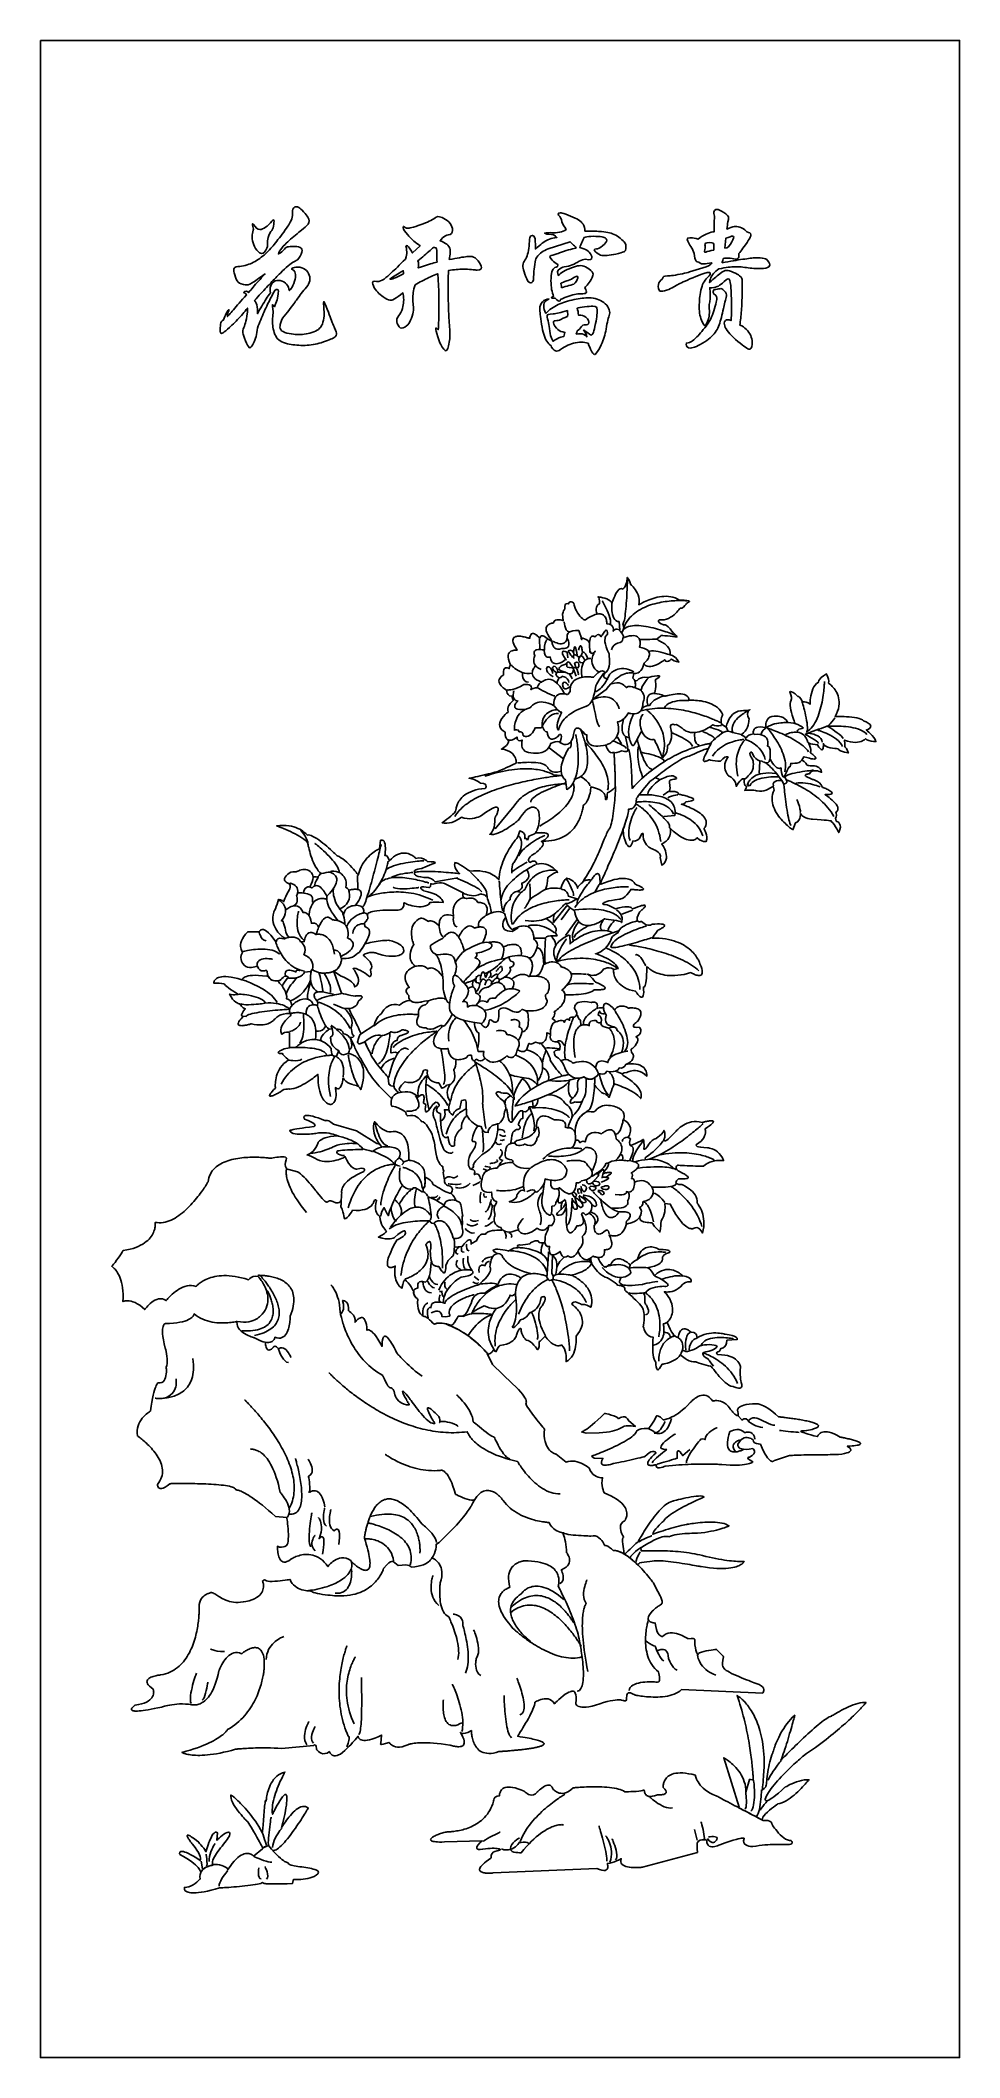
# Model space of a CAD drawing. Extents: x 61 to 149, y 52 to 245.
import ezdxf

# ---------------------------------------------------------------- set-up
doc = ezdxf.new("R2010")
doc.units = 0

msp = doc.modelspace()

# ---------------------------------------------------------------- linework, layer by layer
at = {"color": 250, "linetype": 'Continuous'}
for points in [[(60.8344, 245.412), (149.1656, 245.412), (149.1656, 51.588), (60.8344, 51.588), (60.8344, 245.412)], [(84.1069, 218.7134), (84.014943, 218.487966), (83.94343, 218.290579), (83.892354, 218.121229), (83.861713, 217.979906), (83.8515, 217.8666), (83.870358, 217.732993), (83.926933, 217.614374), (84.021225, 217.51075), (84.153233, 217.422126), (84.322958, 217.348507), (84.5304, 217.2899), (84.750125, 217.243066), (84.956796, 217.204759), (85.150413, 217.174975), (85.33097, 217.153707), (85.498467, 217.140951), (85.6529, 217.1367), (85.835022, 217.140934), (86.016987, 217.153636), (86.198793, 217.174807), (86.380438, 217.204451), (86.561921, 217.242568), (86.743241, 217.289159), (86.924395, 217.344227), (87.105382, 217.407774), (87.2862, 217.4798), (87.427351, 217.550558), (87.55506, 217.638087), (87.669325, 217.742386), (87.770147, 217.863458), (87.857526, 218.001301), (87.931463, 218.155917), (87.991956, 218.327306), (88.039007, 218.515468), (88.072614, 218.720404), (88.092779, 218.942115), (88.0995, 219.1806), (88.096526, 219.350896), (88.087574, 219.53097), (88.0726, 219.7208), (88.05767, 219.899196), (88.048696, 220.04517), (88.0457, 220.1587), (88.0726, 220.3047), (88.099883, 220.276316), (88.145833, 220.191163), (88.21045, 220.049238), (88.293733, 219.850537), (88.395683, 219.595059), (88.5163, 219.2828), (88.600526, 219.062367), (88.679937, 218.855268), (88.754533, 218.661504), (88.824315, 218.481075), (88.889281, 218.313984), (88.949433, 218.16023), (89.00477, 218.019814), (89.055293, 217.892737), (89.101, 217.779), (89.186313, 217.561834), (89.24725, 217.392125), (89.283813, 217.269853), (89.296, 217.195), (89.258641, 217.0466), (89.146593, 216.9128), (88.9599, 216.7936), (88.854013, 216.743671), (88.728358, 216.689881), (88.582942, 216.632227), (88.417771, 216.570706), (88.232852, 216.505313), (88.028193, 216.436045), (87.8038, 216.3629), (87.620489, 216.307744), (87.435021, 216.259078), (87.247396, 216.2169), (87.057613, 216.181211), (86.865672, 216.152011), (86.67157, 216.1293), (86.475309, 216.113078), (86.276885, 216.103344), (86.0763, 216.1001), (85.876322, 216.102715), (85.679658, 216.110558), (85.486307, 216.12363), (85.296273, 216.141928), (85.109557, 216.165453), (84.926159, 216.194204), (84.746083, 216.228179), (84.569329, 216.267378), (84.3959, 216.3118), (84.210959, 216.371331), (84.042613, 216.444098), (83.890859, 216.530101), (83.7557, 216.629337), (83.637134, 216.741807), (83.535162, 216.867508), (83.449784, 217.006439), (83.381, 217.1586), (83.316806, 217.338232), (83.262484, 217.5143), (83.218034, 217.6868), (83.183459, 217.855732), (83.158761, 218.021094), (83.143941, 218.182884), (83.139, 218.3411), (83.141242, 218.520959), (83.147967, 218.695541), (83.159175, 218.86485), (83.174867, 219.028893), (83.195042, 219.187674), (83.2197, 219.3412), (83.167367, 219.620204), (83.135967, 219.81483), (83.1255, 219.9251), (83.1524, 220.0273), (83.209537, 219.976213), (83.3272, 219.8229), (83.403278, 219.987026), (83.470227, 220.152295), (83.528037, 220.318721), (83.576698, 220.486318), (83.6162, 220.6551), (83.654452, 220.853122), (83.681762, 221.02375), (83.698142, 221.167003), (83.7036, 221.2829), (83.676738, 221.436213), (83.5961, 221.4873), (83.481813, 221.461738), (83.3541, 221.3851), (83.266912, 221.226252), (83.18013, 221.065069), (83.093752, 220.90155), (83.007778, 220.735696), (82.922209, 220.567506), (82.837045, 220.396981), (82.752284, 220.22412), (82.667927, 220.048924), (82.583974, 219.871392), (82.500425, 219.691525), (82.417279, 219.509322), (82.334537, 219.324784), (82.252198, 219.13791), (82.170261, 218.948701), (82.088728, 218.757156), (82.007598, 218.563276), (81.92687, 218.36706), (81.846544, 218.168509), (81.766621, 217.967622), (81.6871, 217.7644), (81.674353, 217.555238), (81.651455, 217.353236), (81.618406, 217.15839), (81.575206, 216.970697), (81.521855, 216.790154), (81.458353, 216.616756), (81.3847, 216.4505), (81.254853, 216.201388), (81.141, 216.02345), (81.043122, 215.916687), (80.9612, 215.8811), (80.897204, 215.907669), (80.823536, 215.987378), (80.740196, 216.120234), (80.647184, 216.306239), (80.5445, 216.5454), (80.447683, 216.791818), (80.37239, 216.999707), (80.318614, 217.169057), (80.286353, 217.299858), (80.2756, 217.3921), (80.289037, 217.522704), (80.329363, 217.67113), (80.3966, 217.8374), (80.444706, 217.954197), (80.492293, 218.09435), (80.539347, 218.257866), (80.585854, 218.444747), (80.6318, 218.655), (80.681806, 218.911425), (80.717525, 219.12585), (80.738956, 219.298275), (80.7461, 219.4287), (80.742738, 219.60395), (80.7327, 219.6916), (80.62375, 219.548533), (80.512, 219.406483), (80.39745, 219.265448), (80.2801, 219.12543), (80.15995, 218.986426), (80.037, 218.848438), (79.91125, 218.711463), (79.7827, 218.575504), (79.65135, 218.440558), (79.5172, 218.306625), (79.38025, 218.173706), (79.2405, 218.0418), (79.012929, 217.832633), (78.814159, 217.655645), (78.644194, 217.510837), (78.503033, 217.398208), (78.390679, 217.317759), (78.307134, 217.26949), (78.2524, 217.2534), (78.146513, 217.306338), (78.1112, 217.4651), (78.114196, 217.6152), (78.12317, 217.7831), (78.1381, 217.9688), (78.159044, 218.143204), (78.185922, 218.27703), (78.2188, 218.3703), (78.299425, 218.470663), (78.4339, 218.5528), (78.490617, 218.711556), (78.553213, 218.866675), (78.621677, 219.018156), (78.696, 219.166), (78.787896, 219.334663), (78.85737, 219.451437), (78.9044, 219.5163), (78.9582, 219.5237), (78.938025, 219.439712), (78.8775, 219.2901), (78.835663, 219.162733), (78.817737, 219.024033), (78.8237, 218.874), (78.893589, 218.958234), (78.972671, 219.052451), (79.060945, 219.156651), (79.158412, 219.270833), (79.26507, 219.394997), (79.380921, 219.529145), (79.505962, 219.673275), (79.640196, 219.827388), (79.78362, 219.991483), (79.936235, 220.165561), (80.098041, 220.349622), (80.269037, 220.543665), (80.449224, 220.747691), (80.6386, 220.9617), (80.552875, 221.104038), (80.4571, 221.1515), (80.3563, 221.1953), (80.4369, 221.2756), (80.5982, 221.3121), (80.702438, 221.27925), (80.8537, 221.1807), (80.946756, 221.297992), (81.046725, 221.421166), (81.153605, 221.550223), (81.267396, 221.685163), (81.388099, 221.825984), (81.515713, 221.972688), (81.650236, 222.125272), (81.79167, 222.283737), (81.940014, 222.448083), (82.095267, 222.618309), (82.257429, 222.794415), (82.4265, 222.9764), (82.213088, 222.819223), (82.016477, 222.676192), (81.836668, 222.547306), (81.673662, 222.432563), (81.527462, 222.331962), (81.398067, 222.245502), (81.285479, 222.173181), (81.1897, 222.115), (80.976104, 222.0015), (80.80133, 221.9334), (80.6654, 221.9107), (80.526544, 221.922863), (80.342822, 221.959337), (80.1143, 222.0201), (79.972314, 222.080255), (79.847551, 222.173118), (79.740001, 222.298682), (79.649654, 222.456945), (79.5765, 222.6479), (79.505945, 222.883772), (79.455537, 223.073125), (79.425286, 223.215941), (79.4152, 223.3122), (79.439573, 223.466417), (79.512687, 223.578663), (79.634533, 223.648927), (79.8051, 223.6772), (79.987683, 223.69545), (80.168033, 223.720996), (80.34615, 223.753838), (80.522033, 223.79397), (80.695683, 223.841392), (80.8671, 223.8961), (81.013752, 223.950664), (81.161766, 224.014155), (81.311146, 224.086577), (81.461897, 224.167931), (81.61402, 224.258218), (81.76752, 224.357441), (81.9224, 224.4656), (82.057967, 224.566854), (82.192492, 224.673592), (82.325974, 224.785812), (82.458413, 224.903513), (82.589805, 225.026693), (82.720152, 225.155352), (82.84945, 225.289488), (82.9777, 225.4291), (83.082004, 225.547213), (83.190614, 225.673792), (83.303531, 225.808837), (83.420751, 225.952348), (83.542275, 226.104325), (83.668101, 226.264768), (83.798227, 226.433677), (83.932654, 226.611052), (84.071378, 226.796893), (84.2144, 226.9912), (84.3591, 227.192176), (84.488496, 227.376507), (84.602588, 227.5442), (84.70137, 227.695259), (84.784842, 227.829691), (84.853, 227.9475), (84.93492, 228.109464), (84.999188, 228.266863), (85.045811, 228.419705), (85.0748, 228.568), (85.0748, 229.0498), (85.100013, 229.197563), (85.1757, 229.3199), (85.286563, 229.401938), (85.4176, 229.4293), (85.555387, 229.409263), (85.6865, 229.3491), (85.761684, 229.293395), (85.859575, 229.206687), (85.980153, 229.088986), (86.1234, 228.9403), (86.265803, 228.784263), (86.38385, 228.64465), (86.477522, 228.521463), (86.5468, 228.4147), (86.632525, 228.22855), (86.6611, 228.0643), (86.634237, 227.909188), (86.5536, 227.7504), (86.499231, 227.684117), (86.407919, 227.59227), (86.27965, 227.474863), (86.114415, 227.331896), (85.912202, 227.163375), (85.673, 226.9693), (85.503889, 226.832333), (85.340089, 226.697167), (85.1816, 226.5638), (85.028422, 226.432233), (84.880556, 226.302467), (84.738, 226.1745), (84.600756, 226.048333), (84.468822, 225.923967), (84.3422, 225.8014), (84.16984, 225.623967), (84.024756, 225.45667), (83.906937, 225.299513), (83.816378, 225.152496), (83.753068, 225.015625), (83.717, 224.8889), (83.898539, 224.994764), (84.053163, 225.107913), (84.18088, 225.228355), (84.2817, 225.3561), (84.402662, 225.4802), (84.5774, 225.5605), (84.693331, 225.586036), (84.839525, 225.604288), (85.015981, 225.615245), (85.2227, 225.6189), (85.452734, 225.607542), (85.640937, 225.57347), (85.787312, 225.516687), (85.891863, 225.437196), (85.954591, 225.335), (85.9755, 225.2101), (85.956093, 225.05927), (85.897841, 224.879196), (85.8007, 224.6699), (85.67973, 224.473667), (85.549804, 224.332567), (85.4109, 224.2466), (85.308717, 224.203163), (85.195786, 224.142934), (85.072108, 224.065912), (84.937679, 223.972101), (84.7925, 223.8615), (84.636569, 223.734111), (84.469884, 223.589936), (84.292446, 223.428974), (84.104251, 223.251229), (83.9053, 223.0567), (83.796514, 222.948221), (83.685271, 222.836385), (83.571572, 222.721192), (83.455416, 222.602641), (83.336804, 222.480733), (83.215735, 222.355468), (83.09221, 222.226845), (82.966229, 222.094865), (82.83779, 221.959528), (82.706896, 221.820833), (82.573544, 221.678781), (82.437737, 221.533371), (82.299472, 221.384605), (82.158752, 221.232481), (82.015574, 221.076999), (81.86994, 220.91816), (81.72185, 220.755964), (81.571303, 220.590411), (81.4183, 220.4215), (81.506077, 220.295181), (81.577403, 220.149796), (81.632274, 219.985341), (81.670685, 219.801816), (81.692629, 219.599219), (81.698103, 219.377547), (81.6871, 219.1368), (81.796431, 219.331546), (81.904825, 219.521632), (82.012283, 219.707059), (82.118804, 219.887826), (82.224388, 220.063931), (82.329038, 220.235375), (82.432751, 220.402156), (82.53553, 220.564274), (82.637373, 220.721728), (82.738283, 220.874518), (82.838258, 221.022642), (82.9373, 221.1661), (82.917187, 221.308438), (82.9105, 221.4435), (82.924772, 221.649672), (82.9676, 221.830325), (83.039003, 221.985441), (83.139, 222.115), (83.260798, 222.217228), (83.397738, 222.290225), (83.549808, 222.334009), (83.717, 222.3486), (83.88928, 222.332641), (84.056488, 222.28475), (84.218652, 222.204909), (84.3758, 222.0931), (84.490317, 221.982449), (84.58655, 221.854858), (84.664506, 221.710334), (84.724187, 221.548879), (84.7656, 221.3705), (84.855156, 221.458087), (84.940944, 221.569046), (85.022964, 221.70337), (85.101216, 221.861057), (85.1757, 222.0421), (85.255048, 222.267477), (85.311738, 222.461813), (85.345758, 222.625117), (85.3571, 222.7574), (85.348896, 222.90663), (85.32427, 223.042904), (85.2832, 223.1662), (85.199187, 223.301263), (85.095, 223.356), (84.9807, 223.4436), (85.017675, 223.511125), (85.1286, 223.5677), (85.240633, 223.596059), (85.379533, 223.613107), (85.5453, 223.6188), (85.756381, 223.60566), (85.948626, 223.56624), (86.122042, 223.50054), (86.276631, 223.40856), (86.4124, 223.2903), (86.526124, 223.15452), (86.614576, 223.00998), (86.677756, 222.85668), (86.715664, 222.69462), (86.7283, 222.5238), (86.7157, 222.317586), (86.6779, 222.136937), (86.6149, 221.981845), (86.5267, 221.8523), (86.394363, 221.702642), (86.266227, 221.552991), (86.142293, 221.403344), (86.022563, 221.2537), (85.907037, 221.104056), (85.795717, 220.954409), (85.688604, 220.804758), (85.5857, 220.6551), (85.51967, 220.558596), (85.445687, 220.453283), (85.36375, 220.339161), (85.27386, 220.216231), (85.176017, 220.084491), (85.070219, 219.943941), (84.956467, 219.794581), (84.834761, 219.636412), (84.705099, 219.469431), (84.567483, 219.29364), (84.421911, 219.109038), (84.268383, 218.915625), (84.1069, 218.7134)], [(113.1657, 227.0643), (113.373985, 227.069689), (113.574639, 227.07292), (113.767659, 227.073993), (113.953045, 227.072905), (114.130795, 227.069655), (114.300907, 227.064241), (114.46338, 227.056661), (114.618211, 227.046915), (114.7654, 227.035), (114.973782, 227.013117), (115.168726, 226.986367), (115.350225, 226.95475), (115.518274, 226.918267), (115.672868, 226.876917), (115.814, 226.8307), (115.972916, 226.766428), (116.126984, 226.690492), (116.276204, 226.602892), (116.420576, 226.503628), (116.5601, 226.3927), (116.716361, 226.256258), (116.842388, 226.138987), (116.93817, 226.040898), (117.0037, 225.962), (117.07935, 225.806875), (117.1046, 225.6189), (117.0904, 225.396678), (117.0478, 225.236056), (116.9768, 225.1371), (116.902342, 225.094189), (116.781093, 225.047178), (116.613063, 224.996074), (116.398262, 224.940879), (116.1367, 224.8816), (115.905918, 224.834758), (115.688574, 224.796433), (115.484675, 224.766625), (115.294226, 224.745333), (115.117232, 224.732558), (114.9537, 224.7283), (114.799909, 224.742905), (114.647825, 224.786712), (114.497428, 224.859714), (114.3487, 224.9619), (114.184437, 225.103026), (114.085863, 225.214974), (114.053, 225.2977), (114.105063, 225.34515), (114.2613, 225.3707), (114.376819, 225.395827), (114.515025, 225.456512), (114.675919, 225.552767), (114.8595, 225.6846), (115.030109, 225.829669), (115.15195, 225.965625), (115.225041, 226.092469), (115.2494, 226.2102), (115.213563, 226.343996), (115.106037, 226.44377), (114.9268, 226.5095), (114.785643, 226.535754), (114.62029, 226.556191), (114.430734, 226.570801), (114.216973, 226.579574), (113.979, 226.5825), (113.743224, 226.578409), (113.535936, 226.566138), (113.357136, 226.545694), (113.206824, 226.517079), (113.085, 226.4803), (113.023691, 226.336562), (112.960675, 226.1974), (112.895972, 226.062812), (112.8296, 225.9328), (112.753437, 225.771404), (112.704163, 225.62783), (112.6818, 225.5021), (112.874258, 225.449184), (113.048433, 225.387741), (113.204325, 225.317775), (113.341933, 225.239293), (113.461258, 225.152299), (113.5623, 225.0568), (113.682861, 224.912184), (113.768987, 224.7776), (113.82067, 224.653066), (113.8379, 224.5386), (113.805033, 224.416933), (113.706433, 224.343933), (113.5421, 224.3196), (113.1791, 224.378), (113.058116, 224.365736), (112.921004, 224.328944), (112.767764, 224.267624), (112.598396, 224.181776), (112.4129, 224.0714), (112.268876, 223.987675), (112.113321, 223.9117), (111.946238, 223.843472), (111.767631, 223.78299), (111.577503, 223.730251), (111.375859, 223.685255), (111.1627, 223.648), (111.040207, 223.61473), (110.905759, 223.553904), (110.7594, 223.4655), (110.58795, 223.315863), (110.5308, 223.1735), (110.54765, 223.018375), (110.5981, 222.8304), (110.701514, 222.92561), (110.819752, 223.019327), (110.952813, 223.111549), (111.100691, 223.202278), (111.263384, 223.291512), (111.440888, 223.379253), (111.6332, 223.4655), (111.857984, 223.556941), (112.066337, 223.631763), (112.258262, 223.689963), (112.433763, 223.731537), (112.592841, 223.756484), (112.7355, 223.7648), (112.896839, 223.752238), (113.058174, 223.714557), (113.219498, 223.651767), (113.380809, 223.563878), (113.5421, 223.4509), (113.718558, 223.301687), (113.844588, 223.168), (113.920198, 223.049837), (113.9454, 222.9472), (113.925233, 222.80527), (113.864733, 222.632496), (113.7639, 222.4289), (113.67148, 222.272864), (113.575712, 222.133263), (113.476589, 222.010105), (113.3741, 221.9034), (113.217813, 221.73915), (113.1657, 221.6406), (113.2329, 221.4581), (113.2833, 221.344925), (113.3001, 221.2391), (113.273238, 221.153288), (113.1926, 221.1004), (113.0985, 221.080093), (112.9596, 221.067941), (112.7759, 221.0639), (112.633011, 221.059435), (112.483015, 221.046039), (112.325913, 221.023714), (112.161703, 220.99246), (111.990386, 220.952277), (111.811961, 220.903166), (111.626428, 220.845127), (111.433785, 220.77816), (111.234034, 220.702266), (111.027172, 220.617446), (110.8132, 220.5237), (110.76775, 220.3923), (110.6854, 220.3485), (110.596537, 220.37933), (110.464363, 220.471804), (110.2889, 220.6259), (110.026775, 220.640513), (109.9394, 220.6843), (109.993138, 220.750025), (110.1545, 220.8303), (110.094598, 220.974712), (110.042691, 221.130525), (109.998775, 221.297737), (109.96285, 221.47635), (109.934912, 221.666362), (109.914959, 221.867775), (109.902989, 222.080588), (109.899, 222.3048), (109.904978, 222.566148), (109.922909, 222.798659), (109.952793, 223.002333), (109.994627, 223.17717), (110.04841, 223.32317), (110.114141, 223.440333), (110.191817, 223.528659), (110.281437, 223.588148), (110.383, 223.6188), (110.524163, 223.68085), (110.5712, 223.8086), (110.5443, 223.8816), (110.411141, 223.967341), (110.280475, 224.06405), (110.152322, 224.171709), (110.0267, 224.2903), (109.888533, 224.436333), (109.805633, 224.543433), (109.778, 224.6116), (109.812363, 224.68293), (109.915437, 224.741304), (110.0872, 224.7867), (110.282126, 224.830537), (110.454674, 224.884063), (110.6048, 224.9473), (110.729977, 225.002045), (110.897163, 225.064112), (111.106367, 225.133473), (111.3576, 225.2101), (111.569749, 225.270846), (111.770598, 225.324569), (111.960154, 225.371279), (112.138419, 225.410986), (112.3054, 225.4437), (112.270088, 225.580588), (112.1642, 225.67), (112.055904, 225.742196), (111.91923, 225.87117), (111.7542, 226.0569), (109.6302, 225.3853), (109.464193, 225.313542), (109.306774, 225.23447), (109.15795, 225.148088), (109.017726, 225.054396), (108.886107, 224.9534), (108.7631, 224.8451), (108.633236, 224.709058), (108.528644, 224.569497), (108.449324, 224.426427), (108.395276, 224.279858), (108.3665, 224.1298), (108.334996, 223.876126), (108.307684, 223.640705), (108.284568, 223.423534), (108.26565, 223.224612), (108.250932, 223.04394), (108.240416, 222.881514), (108.234104, 222.737335), (108.232, 222.6114), (108.211875, 222.40155), (108.1514, 222.2391), (108.060638, 222.13515), (107.9497, 222.1005), (107.83045, 222.13515), (107.7145, 222.2391), (107.651894, 222.335834), (107.578375, 222.4873), (107.493944, 222.693516), (107.3986, 222.9545), (107.325975, 223.17205), (107.269498, 223.363305), (107.229162, 223.528275), (107.204965, 223.66697), (107.1969, 223.7794), (107.210359, 223.933463), (107.250707, 224.064837), (107.3179, 224.1735), (107.40031, 224.287689), (107.47546, 224.414137), (107.54335, 224.552844), (107.60398, 224.70381), (107.65735, 224.867037), (107.70346, 225.042526), (107.74231, 225.230275), (107.7739, 225.430287), (107.79823, 225.642562), (107.8153, 225.8671), (107.830412, 226.111634), (107.8489, 226.305075), (107.870763, 226.447403), (107.896, 226.5386), (107.978325, 226.637238), (108.1178, 226.6701), (108.258938, 226.611687), (108.3463, 226.4365), (108.364809, 226.341609), (108.379941, 226.212641), (108.3917, 226.0496), (108.400093, 225.852493), (108.405124, 225.621324), (108.4068, 225.3561), (108.586231, 225.519392), (108.755782, 225.667184), (108.915455, 225.799477), (109.065251, 225.916274), (109.205173, 226.017575), (109.335222, 226.103383), (109.4554, 226.1737), (109.59545, 226.24305), (109.746696, 226.3051), (109.909138, 226.35985), (110.08277, 226.4073), (110.267592, 226.44745), (110.4636, 226.4803), (110.335048, 226.608006), (110.204838, 226.699225), (110.072958, 226.753956), (109.9394, 226.7722), (109.696569, 226.779511), (109.505825, 226.801437), (109.367169, 226.83797), (109.2806, 226.8891), (109.420906, 226.913717), (109.599875, 226.929213), (109.817506, 226.935577), (110.0738, 226.9328), (110.3292, 226.9328), (110.5372, 226.941317), (110.731004, 226.966867), (110.910612, 227.00945), (111.07603, 227.069067), (111.227258, 227.145717), (111.3643, 227.2394), (111.2272, 227.446736), (111.11698, 227.624864), (111.03364, 227.773784), (110.97718, 227.893496), (110.9476, 227.984), (110.89457, 228.187604), (110.825096, 228.35063), (110.7392, 228.4731), (110.633363, 228.606313), (110.5981, 228.6994), (110.645125, 228.808888), (110.7862, 228.8454), (110.866316, 228.836475), (110.981163, 228.809704), (111.130738, 228.765088), (111.315037, 228.70263), (111.534059, 228.622333), (111.7878, 228.5242), (112.0092, 228.43259), (112.208655, 228.341273), (112.386164, 228.250251), (112.541724, 228.159522), (112.675335, 228.069088), (112.786994, 227.978947), (112.8767, 227.8891), (112.976442, 227.755686), (113.055223, 227.606489), (113.113033, 227.441519), (113.149862, 227.260786), (113.1657, 227.0643)], [(126.3374, 224.0422), (126.627257, 224.094245), (126.90533, 224.143315), (127.171618, 224.189409), (127.426121, 224.232528), (127.668839, 224.272672), (127.899774, 224.309841), (128.118925, 224.344035), (128.326292, 224.375255), (128.521875, 224.4035), (128.705675, 224.428771), (128.877692, 224.451069), (129.037926, 224.470393), (129.186377, 224.486743), (129.323046, 224.50012), (129.447932, 224.510524), (129.561037, 224.517955), (129.662359, 224.522414), (129.7519, 224.5239), (129.987725, 224.5166), (130.1933, 224.494704), (130.368625, 224.458213), (130.5137, 224.40713), (130.628525, 224.341458), (130.7131, 224.2612), (130.828863, 224.09897), (130.898337, 223.962696), (130.9215, 223.8524), (130.89685, 223.740884), (130.822904, 223.649637), (130.699662, 223.578662), (130.52713, 223.527963), (130.305308, 223.497541), (130.0342, 223.4874), (129.809378, 223.489188), (129.595798, 223.494551), (129.393463, 223.50349), (129.202374, 223.516004), (129.022532, 223.532094), (128.853941, 223.551759), (128.6966, 223.575), (128.518667, 223.601767), (128.338867, 223.623667), (128.1572, 223.6407), (127.973667, 223.652867), (127.788267, 223.660167), (127.601, 223.6626), (127.452917, 223.659404), (127.29097, 223.649816), (127.11516, 223.633839), (126.925487, 223.611475), (126.721954, 223.582727), (126.504561, 223.547597), (126.273309, 223.506087), (126.0282, 223.4582), (125.883526, 223.346961), (125.750699, 223.235126), (125.629709, 223.122702), (125.520546, 223.009691), (125.4232, 222.8961), (125.338804, 222.774924), (125.268376, 222.639156), (125.211916, 222.488796), (125.169424, 222.323844), (125.1409, 222.1443), (125.299201, 222.286549), (125.451475, 222.421353), (125.597717, 222.548712), (125.737924, 222.668627), (125.872092, 222.781096), (126.000219, 222.88612), (126.1223, 222.9837), (126.319308, 223.127419), (126.493638, 223.230075), (126.645298, 223.291669), (126.7743, 223.3122), (126.903245, 223.300333), (127.054888, 223.264738), (127.229236, 223.205423), (127.4263, 223.1224), (127.61995, 223.030712), (127.7842, 222.9454), (127.91905, 222.866463), (128.0245, 222.7939), (128.16895, 222.655238), (128.2396, 222.5165), (128.2543, 222.419358), (128.2648, 222.266538), (128.2711, 222.058048), (128.2732, 221.7939), (128.272567, 221.559335), (128.270667, 221.328976), (128.267501, 221.102824), (128.263068, 220.880879), (128.257369, 220.663139), (128.250403, 220.449606), (128.242171, 220.240279), (128.232673, 220.035158), (128.221907, 219.834243), (128.209876, 219.637534), (128.196578, 219.44503), (128.182013, 219.256732), (128.166182, 219.07264), (128.149085, 218.892754), (128.130721, 218.717072), (128.11109, 218.545597), (128.090193, 218.378326), (128.06803, 218.21526), (128.0446, 218.0564), (128.221809, 217.972059), (128.385937, 217.874737), (128.536988, 217.764438), (128.674963, 217.641163), (128.799866, 217.504916), (128.9117, 217.3557), (129.008225, 217.19995), (129.0872, 217.044204), (129.148625, 216.888462), (129.1925, 216.73273), (129.218825, 216.577008), (129.2276, 216.4213), (129.217387, 216.174255), (129.186746, 215.982118), (129.13567, 215.844882), (129.064157, 215.762545), (128.9722, 215.7351), (128.905229, 215.746726), (128.81785, 215.781604), (128.710059, 215.839733), (128.581857, 215.921115), (128.43324, 216.025748), (128.264207, 216.153633), (128.074758, 216.30477), (127.864889, 216.479159), (127.6346, 216.6768), (127.429001, 216.861828), (127.245044, 217.040291), (127.082729, 217.212189), (126.942056, 217.377522), (126.823025, 217.536287), (126.725636, 217.688486), (126.649889, 217.834118), (126.595784, 217.973181), (126.563321, 218.105675), (126.5525, 218.2316), (126.579363, 218.373963), (126.66, 218.4798), (126.769212, 218.5455), (126.8818, 218.5674), (127.017925, 218.549162), (127.1977, 218.4944), (127.207159, 218.555309), (127.215361, 218.650436), (127.222304, 218.779779), (127.227988, 218.943337), (127.23241, 219.14111), (127.23557, 219.373095), (127.237467, 219.639292), (127.2381, 219.9397), (127.237425, 220.187533), (127.235402, 220.422954), (127.23203, 220.645962), (127.227313, 220.856561), (127.22125, 221.05475), (127.213843, 221.240531), (127.205094, 221.413906), (127.195002, 221.574874), (127.183571, 221.723439), (127.1708, 221.8596), (127.130486, 222.143814), (127.076737, 222.346812), (127.009545, 222.468605), (126.9289, 222.5092), (126.8381, 222.480012), (126.7272, 222.3924), (126.5511, 222.233582), (126.38844, 222.095773), (126.23922, 221.978983), (126.10344, 221.883222), (125.9811, 221.8085), (125.855532, 221.750084), (125.710068, 221.703356), (125.544708, 221.668316), (125.359452, 221.644964), (125.1543, 221.6333), (125.171961, 221.495038), (125.184588, 221.3285), (125.19217, 221.133687), (125.1947, 220.9106), (125.191756, 220.693439), (125.182925, 220.516413), (125.168206, 220.37953), (125.1476, 220.2828), (125.121504, 220.1652), (125.10583, 220.0168), (125.1006, 219.8376), (125.114, 219.239), (125.107545, 219.070208), (125.088182, 218.902592), (125.055918, 218.736152), (125.010755, 218.570888), (124.9527, 218.4068), (124.850359, 218.179704), (124.758507, 218.04343), (124.6771, 217.998), (124.61408, 218.03085), (124.539312, 218.1294), (124.452789, 218.29365), (124.3545, 218.5236), (124.299221, 218.678535), (124.252441, 218.842998), (124.214163, 219.016992), (124.184388, 219.200517), (124.163118, 219.393575), (124.150355, 219.596169), (124.1461, 219.8083), (124.148433, 220.022077), (124.155431, 220.229606), (124.167094, 220.430882), (124.183422, 220.625903), (124.204416, 220.814666), (124.230076, 220.997166), (124.2604, 221.1734), (124.307728, 221.403187), (124.358272, 221.607866), (124.412032, 221.78743), (124.469008, 221.941877), (124.5292, 222.0712), (124.613239, 222.214937), (124.710713, 222.3541), (124.82163, 222.488688), (124.946, 222.6187), (125.091596, 222.77447), (125.17897, 222.900996), (125.2081, 222.9983), (125.150963, 223.091363), (124.9796, 223.1224), (124.9067, 223.114187), (124.802298, 223.08955), (124.666395, 223.048487), (124.498988, 222.991), (124.300076, 222.917087), (124.069658, 222.82675), (123.807733, 222.719987), (123.5143, 222.5968), (123.250918, 222.484059), (123.01044, 222.379434), (122.792863, 222.282922), (122.598188, 222.194522), (122.426412, 222.11423), (122.277537, 222.042044), (122.15156, 221.977963), (122.048482, 221.921982), (121.9683, 221.8741), (121.839254, 221.795598), (121.699441, 221.717657), (121.548871, 221.640287), (121.387554, 221.563498), (121.2155, 221.4873), (121.003753, 221.404277), (120.8122, 221.344963), (120.640822, 221.309367), (120.4896, 221.2975), (120.366094, 221.327147), (120.277875, 221.4161), (120.224944, 221.564378), (120.2073, 221.772), (120.222889, 221.952144), (120.269658, 222.113016), (120.347614, 222.254616), (120.456759, 222.376944), (120.5971, 222.48), (120.6643, 222.644263), (120.7315, 222.7282), (120.85585, 222.76105), (121.0945, 222.772), (121.204484, 222.77565), (121.337237, 222.7866), (121.492763, 222.80485), (121.671063, 222.8304), (121.872141, 222.86325), (122.096, 222.9034), (122.323225, 222.9472), (122.534396, 222.991), (122.729513, 223.0348), (122.90857, 223.0786), (123.071567, 223.1224), (123.2185, 223.1662), (124.8183, 223.6626), (125.037583, 223.741052), (125.198038, 223.830462), (125.299673, 223.930842), (125.3425, 224.0422), (125.115618, 224.000139), (124.918823, 223.967434), (124.752129, 223.944078), (124.61555, 223.930069), (124.5091, 223.9254), (124.361196, 223.943237), (124.22227, 223.996763), (124.0923, 224.086), (123.953683, 224.127964), (123.846988, 224.210062), (123.772223, 224.332305), (123.7294, 224.4947), (123.697019, 224.721913), (123.653725, 224.92175), (123.599519, 225.094213), (123.5344, 225.2393), (123.481566, 225.336633), (123.417163, 225.453433), (123.341188, 225.5897), (123.253637, 225.745433), (123.154509, 225.920633), (123.0438, 226.1153), (122.9765, 226.2905), (123.045413, 226.410963), (123.2521, 226.4511), (123.371778, 226.445844), (123.510257, 226.430076), (123.667547, 226.403796), (123.843658, 226.367004), (124.0386, 226.3197), (124.240888, 226.461004), (124.435552, 226.586448), (124.622589, 226.696033), (124.801996, 226.789759), (124.973771, 226.867626), (125.137911, 226.929633), (125.294414, 226.975781), (125.443278, 227.00607), (125.5845, 227.0205), (125.580228, 227.278595), (125.578092, 227.503998), (125.578092, 227.696702), (125.580228, 227.856705), (125.5845, 227.984), (125.6114, 228.422), (125.603, 228.5333), (125.5778, 228.6629), (125.5526, 228.790613), (125.5442, 228.8965), (125.564375, 228.989588), (125.6249, 229.079), (125.724013, 229.1447), (125.8601, 229.1666), (125.957583, 229.148341), (126.095388, 229.093575), (126.273523, 229.002322), (126.492, 228.8746), (126.700761, 228.730411), (126.849888, 228.589887), (126.93937, 228.45302), (126.9692, 228.3198), (126.9524, 228.201175), (126.902, 227.9621), (126.870913, 227.80745), (126.84485, 227.64275), (126.823813, 227.468), (126.8078, 227.2832), (127.012186, 227.372565), (127.195035, 227.442062), (127.356361, 227.491698), (127.496178, 227.521475), (127.6145, 227.5314), (127.752273, 227.522736), (127.896788, 227.496737), (128.048033, 227.453395), (128.206, 227.3927), (128.3934, 227.3019), (128.5256, 227.2143), (128.6026, 227.1299), (128.705038, 227.0259), (128.8647, 226.9621), (128.99913, 226.916626), (129.079804, 226.838774), (129.1067, 226.7285), (129.09155, 226.617125), (129.0461, 226.4876), (129.008479, 226.414879), (128.943974, 226.307714), (128.852578, 226.166098), (128.734289, 225.990029), (128.5891, 225.7795), (128.461199, 225.597809), (128.341893, 225.432337), (128.231175, 225.283088), (128.129041, 225.150063), (128.035484, 225.033266), (127.9505, 224.9327), (127.952007, 224.742107), (127.938559, 224.598559), (127.9102, 224.5021), (127.834612, 224.419975), (127.7153, 224.3926), (127.606263, 224.39827), (127.467337, 224.415296), (127.2985, 224.4437), (127.12003, 224.472033), (126.952004, 224.489033), (126.7944, 224.4947), (126.5928, 224.483788), (126.4449, 224.4509), (126.397096, 224.249807), (126.36127, 224.113559), (126.3374, 224.0422)], [(83.2869, 228.0424), (83.281667, 227.905337), (83.265967, 227.747163), (83.2398, 227.5679), (83.2002, 227.395178), (83.1442, 227.256456), (83.0718, 227.1518), (82.98813, 227.038304), (82.898504, 226.87283), (82.8029, 226.6554), (82.738194, 226.4784), (82.691975, 226.31235), (82.664244, 226.15725), (82.655, 226.0131), (82.6685, 225.7649), (82.64983, 225.616459), (82.593804, 225.443707), (82.5004, 225.2466), (82.38017, 225.072241), (82.243496, 224.967593), (82.0904, 224.9327), (81.990127, 224.952261), (81.882866, 225.010946), (81.76861, 225.108762), (81.647357, 225.245711), (81.5191, 225.4218), (81.41845, 225.5887), (81.3361, 225.763296), (81.27205, 225.945587), (81.2263, 226.13557), (81.19885, 226.333242), (81.1897, 226.5386), (81.19643, 226.713841), (81.216604, 226.869593), (81.2502, 227.0059), (81.2956, 227.170087), (81.3107, 227.2832), (81.297263, 227.387225), (81.2569, 227.5241), (81.216625, 227.653687), (81.2032, 227.7358), (81.2301, 227.7942), (81.324125, 227.724875), (81.472, 227.5168), (81.600463, 227.362704), (81.752837, 227.27023), (81.9291, 227.2394), (82.058577, 227.252508), (82.193551, 227.291835), (82.334019, 227.357381), (82.479979, 227.449149), (82.631431, 227.567141), (82.788372, 227.711357), (82.9508, 227.8818), (83.090437, 228.035896), (83.186763, 228.12837), (83.2398, 228.1592), (83.2869, 228.0424)], [(100.1151, 224.3487), (100.394177, 224.401912), (100.654589, 224.450055), (100.896337, 224.493131), (101.119421, 224.53114), (101.32384, 224.56408), (101.509594, 224.591953), (101.676684, 224.614758), (101.82511, 224.632495), (101.954871, 224.645164), (102.065968, 224.652766), (102.1584, 224.6553), (102.316777, 224.638657), (102.46923, 224.58873), (102.615766, 224.505526), (102.756387, 224.389047), (102.8911, 224.2393), (103.035155, 224.0422), (103.138063, 223.867), (103.199814, 223.7137), (103.2204, 223.5823), (103.175596, 223.448467), (103.04117, 223.368167), (102.8171, 223.3414), (102.709625, 223.345063), (102.602, 223.356), (102.432467, 223.378317), (102.255467, 223.39657), (102.071, 223.410763), (101.879067, 223.420896), (101.679667, 223.426975), (101.4728, 223.429), (101.312328, 223.426717), (101.146813, 223.41987), (100.976253, 223.40846), (100.80065, 223.392488), (100.620003, 223.371954), (100.434313, 223.346861), (100.243578, 223.317209), (100.0478, 223.283), (100.041505, 223.139046), (100.036045, 222.984609), (100.031422, 222.819686), (100.027638, 222.644275), (100.024692, 222.458373), (100.022586, 222.261978), (100.021322, 222.055088), (100.0209, 221.8377), (100.021232, 221.572382), (100.022229, 221.314996), (100.023891, 221.065541), (100.026217, 220.824017), (100.029208, 220.590425), (100.032863, 220.364763), (100.037182, 220.147032), (100.042165, 219.937232), (100.047813, 219.735363), (100.054124, 219.541424), (100.061098, 219.355415), (100.068737, 219.177337), (100.077039, 219.007189), (100.086005, 218.844971), (100.095634, 218.690684), (100.105926, 218.544326), (100.116881, 218.405898), (100.1285, 218.2754), (100.14495, 218.068376), (100.158404, 217.865807), (100.168863, 217.6677), (100.17633, 217.474059), (100.180808, 217.284891), (100.1823, 217.1002), (100.178941, 216.919525), (100.168863, 216.7425), (100.152063, 216.569125), (100.128537, 216.3994), (100.098284, 216.233325), (100.0613, 216.0709), (99.980626, 215.803233), (99.899974, 215.642633), (99.8193, 215.5891), (99.725193, 215.62723), (99.604241, 215.741604), (99.4564, 215.9322), (99.377016, 216.055475), (99.300259, 216.1966), (99.226125, 216.355575), (99.154607, 216.5324), (99.085701, 216.727075), (99.0194, 216.9396), (98.934145, 217.235662), (98.873238, 217.45965), (98.836686, 217.611562), (98.8245, 217.6914), (98.8648, 217.779), (98.935388, 217.7352), (99.0665, 217.6038), (99.076441, 217.774378), (99.085586, 217.949187), (99.093937, 218.128228), (99.101492, 218.311502), (99.108251, 218.499007), (99.114216, 218.690744), (99.119385, 218.886714), (99.123759, 219.086915), (99.127338, 219.291348), (99.130121, 219.500013), (99.132109, 219.71291), (99.133302, 219.930039), (99.1337, 220.1514), (99.133163, 220.344807), (99.13155, 220.537627), (99.128863, 220.729861), (99.125101, 220.921509), (99.120263, 221.11257), (99.11435, 221.303046), (99.107361, 221.492937), (99.099295, 221.682242), (99.090154, 221.870962), (99.079937, 222.059096), (99.068643, 222.246646), (99.056273, 222.433611), (99.042826, 222.619992), (99.028301, 222.805788), (99.0127, 222.991), (98.843267, 222.922407), (98.674154, 222.851395), (98.50536, 222.777966), (98.336884, 222.70212), (98.168727, 222.623855), (98.000888, 222.543173), (97.833367, 222.460073), (97.666163, 222.374555), (97.499277, 222.28662), (97.332708, 222.196266), (97.166455, 222.103495), (97.00052, 222.008307), (96.8349, 221.9107), (96.781414, 221.714941), (96.736157, 221.52812), (96.699129, 221.350239), (96.670329, 221.181296), (96.649757, 221.021292), (96.637414, 220.870227), (96.6333, 220.7281), (96.63497, 220.501353), (96.639988, 220.3029), (96.648361, 220.132722), (96.6601, 219.9908), (96.6803, 219.780963), (96.687, 219.6624), (96.67921, 219.489228), (96.655835, 219.308472), (96.616865, 219.120132), (96.56229, 218.924208), (96.4921, 218.7207), (96.411196, 218.525365), (96.324364, 218.353962), (96.231604, 218.206498), (96.132916, 218.082975), (96.0283, 217.9834), (95.855804, 217.861733), (95.69673, 217.788733), (95.5511, 217.7644), (95.420404, 217.794404), (95.30613, 217.88443), (95.2083, 218.0345), (95.133633, 218.207274), (95.088833, 218.365426), (95.0739, 218.509), (95.0978, 218.650096), (95.1695, 218.80097), (95.289, 218.9616), (95.39062, 219.097984), (95.480513, 219.259025), (95.558648, 219.444703), (95.625, 219.655), (95.668573, 219.831089), (95.702454, 220.003078), (95.72665, 220.170974), (95.741163, 220.334779), (95.746, 220.4945), (95.7418, 220.68247), (95.7292, 220.852187), (95.7082, 221.003661), (95.6788, 221.1369), (95.434509, 220.950973), (95.216268, 220.793651), (95.024083, 220.664933), (94.857958, 220.564818), (94.717899, 220.493308), (94.603911, 220.450402), (94.516, 220.4361), (94.403056, 220.448951), (94.273984, 220.487502), (94.128784, 220.551746), (93.967456, 220.641681), (93.79, 220.7573), (93.640476, 220.865975), (93.501011, 220.9779), (93.371613, 221.093075), (93.252289, 221.2115), (93.143049, 221.333175), (93.0439, 221.4581), (92.920394, 221.642391), (92.832175, 221.81575), (92.779244, 221.978159), (92.7616, 222.1296), (92.81035, 222.242775), (92.9566, 222.261), (93.122925, 222.239125), (93.2321, 222.2318), (93.3722, 222.247279), (93.52358, 222.293714), (93.68624, 222.371098), (93.86018, 222.479429), (94.0454, 222.6187), (94.124279, 222.684134), (94.214054, 222.761404), (94.314725, 222.850511), (94.426293, 222.951455), (94.548758, 223.064236), (94.68212, 223.188853), (94.82638, 223.325307), (94.981537, 223.473597), (95.147592, 223.633724), (95.324546, 223.805688), (95.512398, 223.989489), (95.71115, 224.185126), (95.9208, 224.3926), (95.973709, 224.599223), (96.011525, 224.781238), (96.034228, 224.938633), (96.0418, 225.0714), (96.031688, 225.283113), (96.0014, 225.4364), (95.9611, 225.6262), (96.0283, 225.6919), (96.106274, 225.663868), (96.200391, 225.579772), (96.310641, 225.439612), (96.437014, 225.243388), (96.5795, 224.9911), (97.3189, 225.6773), (97.160804, 225.788411), (97.009183, 225.901144), (96.864037, 226.0155), (96.725368, 226.131478), (96.593176, 226.249078), (96.467463, 226.3683), (96.348229, 226.489144), (96.235474, 226.611611), (96.1292, 226.7357), (95.962232, 226.94509), (95.832368, 227.123505), (95.739608, 227.270955), (95.683952, 227.38745), (95.6654, 227.473), (95.7191, 227.5314), (95.789738, 227.5095), (95.8939, 227.4438), (96.0317, 227.3781), (96.2031, 227.3562), (96.273894, 227.363351), (96.378704, 227.384804), (96.517531, 227.420559), (96.690373, 227.470616), (96.897233, 227.534976), (97.138108, 227.613637), (97.413, 227.7066), (97.632733, 227.784826), (97.837864, 227.863771), (98.028393, 227.943437), (98.204316, 228.023824), (98.365632, 228.104932), (98.512341, 228.186763), (98.644439, 228.269317), (98.761926, 228.352596), (98.8648, 228.4366), (99.0396, 228.4804), (99.172725, 228.46965), (99.3122, 228.437404), (99.458025, 228.383662), (99.6102, 228.30843), (99.768725, 228.211708), (99.9336, 228.0935), (100.087607, 227.959475), (100.213626, 227.815304), (100.31165, 227.660988), (100.381674, 227.49653), (100.423693, 227.321933), (100.4377, 227.1372), (100.411655, 226.979344), (100.333513, 226.856175), (100.203264, 226.767694), (100.0209, 226.7139), (99.883492, 226.6782), (99.74907, 226.619796), (99.617638, 226.538688), (99.489196, 226.43487), (99.36375, 226.308342), (99.2413, 226.1591), (99.439169, 226.076156), (99.613378, 225.990884), (99.763934, 225.903284), (99.890839, 225.813356), (99.9941, 225.7211), (100.094055, 225.597466), (100.165463, 225.460125), (100.208314, 225.309097), (100.2226, 225.1444), (100.218303, 225.002799), (100.20541, 224.852434), (100.183914, 224.693298), (100.153813, 224.525389), (100.1151, 224.3487)], [(98.9589, 224.1006), (98.941297, 224.285808), (98.9287, 224.461913), (98.921128, 224.628886), (98.9186, 224.7867), (98.9321, 225.2247), (98.9082, 225.386937), (98.8365, 225.484263), (98.717, 225.5167), (98.62285, 225.502087), (98.5287, 225.4583), (98.405586, 225.343544), (98.278165, 225.227036), (98.146437, 225.108776), (98.010402, 224.988764), (97.870063, 224.867), (97.725418, 224.743484), (97.576468, 224.618216), (97.423215, 224.491196), (97.265659, 224.362424), (97.1038, 224.2319), (97.164275, 224.076813), (97.1844, 223.9035), (97.174338, 223.722813), (97.1441, 223.5458), (97.35341, 223.619684), (97.556538, 223.689477), (97.753485, 223.755179), (97.944247, 223.81679), (98.128825, 223.874312), (98.307217, 223.927746), (98.479421, 223.97709), (98.645438, 224.022347), (98.805264, 224.063517), (98.9589, 224.1006)], [(125.5308, 225.2393), (125.545704, 225.419374), (125.55463, 225.570226), (125.5576, 225.6919), (125.540837, 225.828788), (125.4904, 225.9182), (125.367763, 225.967475), (125.1342, 225.9839), (124.895563, 225.969288), (124.7578, 225.9255), (124.6906, 225.7722), (124.705725, 225.669975), (124.7108, 225.5532), (124.703307, 225.451833), (124.680859, 225.313133), (124.6435, 225.1371), (124.673738, 225.060475), (124.7645, 225.0641), (124.913203, 225.118869), (125.0905, 225.166325), (125.296372, 225.206469), (125.5308, 225.2393)], [(126.6062, 225.4437), (126.806175, 225.482013), (126.949, 225.5678), (127.0349, 225.669196), (127.1402, 225.82737), (127.2649, 226.0423), (127.37697, 226.2556), (127.444196, 226.4089), (127.4666, 226.5022), (127.432988, 226.5733), (127.3321, 226.597), (127.243056, 226.584231), (127.110325, 226.545925), (126.933906, 226.482081), (126.7138, 226.3927), (126.6062, 225.4437)], [(95.7191, 222.9764), (95.7292, 223.151613), (95.7057, 223.2684), (95.506359, 223.157086), (95.318363, 223.049419), (95.141709, 222.945398), (94.9764, 222.845025), (94.822434, 222.748298), (94.679813, 222.655219), (94.548534, 222.565786), (94.4286, 222.48), (94.489941, 222.468595), (94.579841, 222.47818), (94.698301, 222.508753), (94.845325, 222.560313), (95.020914, 222.632858), (95.225072, 222.726389), (95.4578, 222.840903), (95.7191, 222.9764)], [(110.9073, 221.6479), (111.089883, 221.704675), (111.270233, 221.758204), (111.44835, 221.808488), (111.624233, 221.85553), (111.797883, 221.899333), (111.9693, 221.9399), (112.105967, 221.995037), (112.229167, 222.102063), (112.3389, 222.261), (112.42483, 222.427307), (112.476404, 222.556259), (112.4936, 222.6479), (112.4129, 222.7574), (112.312075, 222.731875), (112.1709, 222.6552), (112.011493, 222.556799), (111.855834, 222.471834), (111.70393, 222.400298), (111.555783, 222.342189), (111.4114, 222.2975), (111.242089, 222.246894), (111.090413, 222.189875), (110.95638, 222.126444), (110.84, 222.0566), (110.877404, 221.920374), (110.89983, 221.784126), (110.9073, 221.6479)], [(126.7675, 220.9763), (126.754826, 220.877337), (126.716774, 220.697263), (126.6533, 220.4361), (126.609464, 220.259748), (126.569396, 220.092732), (126.533096, 219.935052), (126.500564, 219.786708), (126.4718, 219.6477), (126.425207, 219.421362), (126.376868, 219.20363), (126.326783, 218.994503), (126.274952, 218.793985), (126.221375, 218.602075), (126.166052, 218.418775), (126.108983, 218.244087), (126.050168, 218.07801), (125.989607, 217.920548), (125.9273, 217.7717), (125.858003, 217.628402), (125.776472, 217.487588), (125.682707, 217.349258), (125.576708, 217.213412), (125.458475, 217.08005), (125.328008, 216.949172), (125.185307, 216.820778), (125.030372, 216.694868), (124.863203, 216.571442), (124.6838, 216.4505), (124.459072, 216.310194), (124.248617, 216.188598), (124.052438, 216.085713), (123.870538, 216.001538), (123.70292, 215.936069), (123.549589, 215.889308), (123.410548, 215.861252), (123.2858, 215.8519), (123.100925, 215.879275), (122.9765, 215.9614), (122.905987, 216.0709), (122.8825, 216.1804), (122.9094, 216.3191), (123.0706, 216.3483), (123.216863, 216.377488), (123.3866, 216.4651), (123.487422, 216.537155), (123.6084, 216.636612), (123.749553, 216.763464), (123.9109, 216.9177), (124.027201, 217.035082), (124.147607, 217.163426), (124.272125, 217.302725), (124.400759, 217.452974), (124.533516, 217.614168), (124.6704, 217.7863), (124.802025, 217.958067), (124.919096, 218.118067), (125.021613, 218.2663), (125.10957, 218.402767), (125.182967, 218.527467), (125.2418, 218.6404), (125.295174, 218.757792), (125.352293, 218.895867), (125.41315, 219.054625), (125.477741, 219.234067), (125.546059, 219.434192), (125.6181, 219.655), (125.685891, 219.874599), (125.741363, 220.071093), (125.784513, 220.244475), (125.815337, 220.394741), (125.833834, 220.521884), (125.84, 220.6259), (125.807133, 220.796204), (125.708533, 220.93733), (125.5442, 221.0493), (125.477, 221.188), (125.488763, 221.293838), (125.524, 221.3924), (125.589563, 221.46355), (125.6921, 221.4873), (125.7459, 221.4873), (125.868525, 221.4964), (125.9946, 221.5238), (126.115563, 221.551163), (126.2231, 221.5603), (126.303759, 221.535967), (126.411307, 221.462967), (126.5457, 221.3413), (126.668937, 221.203404), (126.742863, 221.08173), (126.7675, 220.9763)], [(109.3882, 219.1806), (109.520839, 219.307759), (109.658172, 219.428698), (109.800198, 219.543417), (109.946917, 219.651916), (110.09833, 219.754195), (110.254437, 219.850253), (110.415237, 219.940092), (110.58073, 220.02371), (110.750917, 220.101108), (110.925798, 220.172286), (111.105372, 220.237244), (111.289639, 220.295982), (111.4786, 220.3485), (111.701302, 220.404238), (111.917225, 220.45467), (112.126371, 220.499795), (112.32874, 220.539613), (112.524333, 220.574123), (112.713148, 220.603325), (112.895189, 220.627219), (113.070453, 220.645804), (113.238943, 220.659079), (113.400659, 220.667045), (113.5556, 220.6697), (113.759961, 220.662631), (113.956344, 220.641422), (114.144748, 220.606071), (114.325175, 220.556575), (114.497623, 220.492932), (114.662094, 220.415141), (114.818586, 220.323197), (114.9671, 220.2171), (115.120473, 220.086307), (115.250251, 219.952529), (115.356433, 219.815771), (115.439018, 219.676035), (115.498008, 219.533326), (115.533402, 219.387646), (115.5452, 219.239), (115.531725, 219.1076), (115.4914, 218.9762), (115.449143, 218.849397), (115.406886, 218.702644), (115.364629, 218.535937), (115.322371, 218.349273), (115.280114, 218.142648), (115.237857, 217.916058), (115.1956, 217.6695), (115.159608, 217.471526), (115.1173, 217.276607), (115.068678, 217.084744), (115.013745, 216.895941), (114.952503, 216.7102), (114.884956, 216.527522), (114.811104, 216.347912), (114.730951, 216.17137), (114.6445, 215.9979), (114.493648, 215.719319), (114.363772, 215.502654), (114.254872, 215.347898), (114.166948, 215.255049), (114.1, 215.2241), (114.006637, 215.254126), (113.914763, 215.344174), (113.8244, 215.4942), (113.766873, 215.613638), (113.701814, 215.755837), (113.62923, 215.920807), (113.549123, 216.108558), (113.4615, 216.3191), (113.305195, 216.357425), (113.145563, 216.3848), (112.982573, 216.401225), (112.8162, 216.4067), (112.626451, 216.400908), (112.438478, 216.383533), (112.252279, 216.354574), (112.067856, 216.314032), (111.885208, 216.261907), (111.704336, 216.198198), (111.525238, 216.122905), (111.347916, 216.036029), (111.172369, 215.937569), (110.998597, 215.827526), (110.8266, 215.7059), (110.694411, 215.624804), (110.566689, 215.57613), (110.4435, 215.5599), (110.323237, 215.582604), (110.204463, 215.65073), (110.0872, 215.7643), (109.956162, 215.943175), (109.9125, 216.0709), (109.798671, 216.153122), (109.69184, 216.251152), (109.592007, 216.36499), (109.499174, 216.494634), (109.413341, 216.640085), (109.334509, 216.801342), (109.26268, 216.978404), (109.197853, 217.171271), (109.14003, 217.379944), (109.089212, 217.60442), (109.0454, 217.8447), (108.998837, 218.13614), (108.957749, 218.403794), (108.922137, 218.647659), (108.892001, 218.867734), (108.867343, 219.064018), (108.848163, 219.236507), (108.834462, 219.385202), (108.826241, 219.5101), (108.8235, 219.6112), (108.839473, 219.804213), (108.887387, 219.9817), (108.967233, 220.143663), (109.079, 220.2901), (109.213397, 220.410531), (109.361275, 220.494475), (109.522616, 220.541931), (109.6974, 220.5529), (109.501696, 220.43613), (109.36277, 220.338804), (109.2806, 220.2609), (109.235837, 220.172504), (109.208963, 220.04353), (109.2, 219.874), (109.211758, 219.723905), (109.247037, 219.558313), (109.305848, 219.377214), (109.3882, 219.1806)], [(111.4988, 218.874), (111.507737, 219.105933), (111.498763, 219.295733), (111.4719, 219.4434), (111.253435, 219.377794), (111.048414, 219.319723), (110.85684, 219.269188), (110.678713, 219.226187), (110.514034, 219.190719), (110.362805, 219.162783), (110.225026, 219.142377), (110.1007, 219.1295), (109.831826, 219.1035), (109.652574, 219.0743), (109.5629, 219.0419), (109.519238, 218.963425), (109.5226, 218.8302), (109.573776, 218.649334), (109.619707, 218.466837), (109.6604, 218.282713), (109.695859, 218.096963), (109.726091, 217.909591), (109.7511, 217.7206), (109.784577, 217.477483), (109.823548, 217.257016), (109.868011, 217.059194), (109.917961, 216.884016), (109.973394, 216.731476), (110.034309, 216.601572), (110.1007, 216.4943), (110.297457, 216.628942), (110.484526, 216.74087), (110.6619, 216.830088), (110.829574, 216.896596), (110.987543, 216.9404), (111.1358, 216.9615), (111.152196, 217.0961), (111.18357, 217.2275), (111.2299, 217.3557), (111.029873, 217.390428), (110.849194, 217.447932), (110.68787, 217.528212), (110.545903, 217.631268), (110.4233, 217.7571), (110.266467, 217.965533), (110.172367, 218.133433), (110.141, 218.2608), (110.156138, 218.38855), (110.2015, 218.4506), (110.2939, 218.472512), (110.4502, 218.4798), (110.57867, 218.491141), (110.713096, 218.525193), (110.8535, 218.582), (111.080356, 218.704252), (111.263525, 218.793662), (111.403006, 218.850242), (111.4988, 218.874)], [(113.0178, 217.5892), (113.149725, 217.503459), (113.29005, 217.40675), (113.438775, 217.299091), (113.5959, 217.1805), (113.69505, 217.114713), (113.7774, 217.0928), (113.854675, 217.1366), (113.9387, 217.268), (113.976319, 217.361482), (114.019334, 217.501653), (114.067738, 217.688523), (114.121529, 217.922102), (114.1807, 218.2024), (114.227916, 218.4443), (114.266559, 218.6639), (114.296625, 218.8612), (114.318107, 219.0362), (114.331001, 219.1889), (114.3353, 219.3193), (114.32707, 219.528526), (114.302396, 219.679374), (114.2613, 219.7718), (114.135288, 219.842988), (113.9051, 219.8667), (113.750506, 219.863059), (113.569025, 219.852125), (113.360656, 219.833878), (113.1254, 219.8083), (112.893502, 219.778206), (112.695213, 219.746275), (112.530542, 219.712506), (112.3995, 219.6769), (112.4583, 219.515408), (112.5003, 219.352088), (112.5255, 219.186948), (112.5339, 219.02), (112.739756, 219.011769), (112.927125, 218.972525), (113.096006, 218.902269), (113.2464, 218.801), (113.403233, 218.643622), (113.497333, 218.483044), (113.5287, 218.3192), (113.5033, 218.181296), (113.4271, 218.09857), (113.3001, 218.071), (113.0985, 218.0856), (112.960713, 218.045463), (112.8431, 217.925), (112.739728, 217.78265), (112.63135, 217.6622), (112.517947, 217.56365), (112.3995, 217.487), (112.375938, 217.355625), (112.3322, 217.195), (112.5507, 217.216912), (112.7221, 217.2242), (112.901877, 217.205039), (113.064862, 217.147562), (113.211067, 217.05178), (113.3405, 216.9177), (113.315278, 217.080109), (113.2531, 217.246175), (113.153947, 217.415878), (113.0178, 217.5892)], [(114.3082, 190.3371), (114.292566, 190.372011), (114.259685, 190.466464), (114.230585, 190.605038), (114.226297, 190.772309), (114.26785, 190.952858), (114.376275, 191.131262), (114.5726, 191.2921), (114.571896, 191.365747), (114.563896, 191.538654), (114.539768, 191.738766), (114.49068, 191.894033), (114.4078, 191.9324), (114.444172, 191.929254), (114.54309, 191.918238), (114.689256, 191.896981), (114.867371, 191.863117), (115.062137, 191.814275), (115.258257, 191.748087), (115.440431, 191.662185), (115.593362, 191.554198), (115.701751, 191.42176), (115.7503, 191.2625), (115.758752, 191.292174), (115.783368, 191.37413), (115.823043, 191.497765), (115.876668, 191.652478), (115.943137, 191.827666), (116.021342, 192.012729), (116.110177, 192.197064), (116.208534, 192.37007), (116.315305, 192.521145), (116.429385, 192.639687), (116.549666, 192.715095), (116.67504, 192.736766), (116.8044, 192.6941), (116.931021, 192.797208), (117.030251, 192.943249), (117.105045, 193.117567), (117.158353, 193.305506), (117.19313, 193.492412), (117.212328, 193.663628), (117.2189, 193.8045), (117.25198, 193.760156), (117.332196, 193.643572), (117.431012, 193.47942), (117.519892, 193.292372), (117.5703, 193.1071), (117.586744, 193.093742), (117.632122, 193.054318), (117.700505, 192.989808), (117.785963, 192.901188), (117.882567, 192.789436), (117.984387, 192.65553), (118.085494, 192.500448), (118.179958, 192.325167), (118.261849, 192.130665), (118.325239, 191.917919), (118.364197, 191.687908), (118.372794, 191.441609), (118.3451, 191.18), (118.357029, 191.187407), (118.391916, 191.208474), (118.448412, 191.241475), (118.525168, 191.284679), (118.620835, 191.336358), (118.734064, 191.394784), (118.863506, 191.458229), (119.007811, 191.524963), (119.165631, 191.593258), (119.335616, 191.661386), (119.516418, 191.727618), (119.706688, 191.790225), (119.905075, 191.847479), (120.110231, 191.897652), (120.320808, 191.939014), (120.535456, 191.969837), (120.752825, 191.988393), (120.971567, 191.992953), (121.190333, 191.981789), (121.407774, 191.953171), (121.62254, 191.905372), (121.833282, 191.836663), (122.038652, 191.745315), (122.2373, 191.6296), (122.304416, 191.632108), (122.473896, 191.634363), (122.697938, 191.628463), (122.928737, 191.606504), (123.118492, 191.560584), (123.2194, 191.4828), (123.11015, 191.431187), (122.913, 191.2901), (122.872646, 191.231952), (122.767435, 191.098036), (122.621141, 190.949144), (122.457538, 190.846068), (122.3004, 190.8496), (122.287249, 190.830678), (122.248703, 190.778005), (122.18612, 190.697722), (122.100862, 190.595969), (121.994287, 190.478885), (121.867755, 190.352611), (121.722625, 190.223288), (121.560258, 190.097054), (121.382012, 189.980051), (121.189248, 189.878419), (120.983326, 189.798298), (120.765603, 189.745827), (120.537442, 189.727148), (120.3002, 189.7484), (120.280181, 189.727627), (120.245152, 189.670915), (120.23265, 189.586675), (120.280215, 189.483319), (120.425385, 189.369256), (120.7057, 189.2529), (120.726631, 189.25908), (120.787115, 189.264135), (120.883687, 189.247838), (121.012886, 189.189964), (121.171247, 189.070283), (121.355306, 188.868571), (121.5616, 188.5646), (121.639303, 188.501797), (121.80485, 188.358125), (121.956897, 188.200691), (121.9941, 188.0966), (121.940103, 188.101634), (121.795713, 188.115126), (121.587326, 188.134659), (121.341342, 188.157817), (121.084158, 188.182183), (120.842174, 188.205341), (120.641787, 188.224874), (120.509397, 188.238366), (120.4714, 188.2434), (120.424363, 188.175437), (120.26317, 188.04223), (120.12, 187.9498), (120.114508, 187.889005), (120.204463, 187.786913), (120.346786, 187.681389), (120.4984, 187.6103), (120.525539, 187.598892), (120.598738, 187.56419), (120.705671, 187.505481), (120.834013, 187.422047), (120.971437, 187.313175), (121.105619, 187.178149), (121.224232, 187.016253), (121.31495, 186.826774), (121.365448, 186.608994), (121.3634, 186.3622), (121.389458, 186.359233), (121.461538, 186.342948), (121.570497, 186.302265), (121.707195, 186.226107), (121.862489, 186.103395), (122.027238, 185.923052), (122.1923, 185.674), (122.121585, 185.692871), (121.950962, 185.741258), (121.742718, 185.806818), (121.559135, 185.877213), (121.4625, 185.9401), (121.425754, 185.907388), (121.330696, 185.8344), (121.2001, 185.758862), (121.056737, 185.7185), (120.92338, 185.751038), (120.8228, 185.8942), (120.801723, 185.878135), (120.741893, 185.83422), (120.648414, 185.768876), (120.526387, 185.688524), (120.380916, 185.599584), (120.217103, 185.508478), (120.04005, 185.421625), (119.854861, 185.345447), (119.666637, 185.286363), (119.480482, 185.250796), (119.301498, 185.245166), (119.134788, 185.275892), (118.985455, 185.349397), (118.8586, 185.4721), (118.8389, 185.4979), (118.8559, 185.573), (118.86698, 185.582839), (118.897481, 185.611107), (118.943295, 185.655937), (119.000312, 185.715458), (119.064425, 185.787799), (119.131524, 185.871092), (119.197502, 185.963466), (119.258249, 186.063052), (119.309657, 186.16798), (119.347617, 186.27638), (119.368022, 186.386381), (119.366761, 186.496116), (119.339727, 186.603713), (119.282811, 186.707302), (119.191904, 186.805015), (119.062898, 186.894981), (118.891685, 186.97533), (118.674155, 187.044193), (118.4062, 187.0997), (118.409575, 187.111661), (118.41821, 187.145518), (118.429868, 187.198229), (118.442314, 187.266754), (118.453311, 187.348052), (118.460624, 187.439082), (118.462017, 187.536804), (118.455253, 187.638177), (118.438097, 187.74016), (118.408313, 187.839713), (118.363664, 187.933794), (118.301915, 188.019363), (118.22083, 188.09338), (118.118173, 188.152803), (117.991708, 188.194592), (117.839198, 188.215706), (117.658409, 188.213105), (117.447103, 188.183747), (117.203046, 188.124593), (116.924, 188.0326), (116.913216, 188.058223), (116.882136, 188.127316), (116.832667, 188.228217), (116.766719, 188.349263), (116.686198, 188.478791), (116.593013, 188.605137), (116.489071, 188.716641), (116.376281, 188.801637), (116.256552, 188.848464), (116.131789, 188.845459), (116.003903, 188.780958), (115.8748, 188.6433), (115.881791, 188.67113), (115.893269, 188.74508), (115.894987, 188.850836), (115.8727, 188.974088), (115.812163, 189.100522), (115.699131, 189.215827), (115.519359, 189.30569), (115.2586, 189.3558), (115.25927, 189.381952), (115.257911, 189.453009), (115.249469, 189.557874), (115.228891, 189.685448), (115.191123, 189.824634), (115.13111, 189.964333), (115.043799, 190.093447), (114.924136, 190.200879), (114.767068, 190.27553), (114.567541, 190.306303), (114.3205, 190.2821), (114.3082, 190.3371)], [(116.895, 189.0303), (116.7868, 189.361), (116.830583, 189.391657), (116.8718, 189.462802), (116.910513, 189.57072), (116.946784, 189.711694), (116.980676, 189.882009), (117.012252, 190.07795), (117.041573, 190.295802), (117.068704, 190.531848), (117.093705, 190.782374), (117.116641, 191.043664), (117.137572, 191.312003), (117.156562, 191.583675), (117.173674, 191.854965), (117.18897, 192.122156), (117.202512, 192.381535), (117.214363, 192.629385), (117.224586, 192.861991), (117.233242, 193.075637), (117.240395, 193.266609), (117.246108, 193.43119), (117.250442, 193.565665), (117.25346, 193.666319), (117.255226, 193.729435), (117.2558, 193.7513)], [(111.2282, 190.7467), (111.209406, 190.733693), (111.163514, 190.688342), (111.106259, 190.601152), (111.053376, 190.462628), (111.020598, 190.263274), (111.023661, 189.993597), (111.0783, 189.6441), (111.042325, 189.657619), (110.946628, 189.688634), (110.809555, 189.722832), (110.64945, 189.7459), (110.484657, 189.743524), (110.333522, 189.701391), (110.214388, 189.605187), (110.1456, 189.4406), (110.131557, 189.439284), (110.092721, 189.434301), (110.034036, 189.424098), (109.960442, 189.40712), (109.876883, 189.381813), (109.788301, 189.346625), (109.699637, 189.300001), (109.615834, 189.240388), (109.541834, 189.166232), (109.482579, 189.07598), (109.443012, 188.968077), (109.428074, 188.84097), (109.442707, 188.693106), (109.491854, 188.522931), (109.580458, 188.32889), (109.713459, 188.109431), (109.8958, 187.863), (109.905511, 187.850449), (109.927515, 187.819581), (109.95112, 187.780572), (109.965634, 187.743598), (109.960363, 187.718838), (109.924614, 187.716466), (109.847697, 187.746659), (109.718917, 187.819595), (109.527582, 187.94545), (109.263, 188.1344), (109.222625, 188.157475), (109.123886, 188.196842), (109.000366, 188.20771), (108.885643, 188.145293), (108.8133, 187.9648), (108.798942, 187.982304), (108.758749, 188.028948), (108.697041, 188.095929), (108.618141, 188.174445), (108.526368, 188.255694), (108.426044, 188.330874), (108.321489, 188.391183), (108.217025, 188.427817), (108.116973, 188.431975), (108.025653, 188.394855), (107.947387, 188.307654), (107.886496, 188.161569), (107.8473, 187.9478), (107.837009, 187.951507), (107.807468, 187.961818), (107.760671, 187.977517), (107.698613, 187.997389), (107.62329, 188.02022), (107.536696, 188.044793), (107.440827, 188.069894), (107.337678, 188.094308), (107.229244, 188.116819), (107.117521, 188.136211), (107.004503, 188.151271), (106.892186, 188.160782), (106.782564, 188.16353), (106.677633, 188.158299), (106.579388, 188.143873), (106.489825, 188.119039), (106.410938, 188.08258), (106.344722, 188.033281), (106.293173, 187.969928), (106.258286, 187.891305), (106.242056, 187.796196), (106.246478, 187.683386), (106.273547, 187.551661), (106.325259, 187.399805), (106.403608, 187.226603), (106.51059, 187.03084), (106.6482, 186.8113), (106.633144, 186.813137), (106.591296, 186.816752), (106.527636, 186.8193), (106.447144, 186.817939), (106.354799, 186.809824), (106.255582, 186.79211), (106.154472, 186.761954), (106.05645, 186.716513), (105.966495, 186.652941), (105.889587, 186.568395), (105.830706, 186.460031), (105.794831, 186.325005), (105.786944, 186.160473), (105.812023, 185.96359), (105.875048, 185.731514), (105.981, 185.4614), (106.0153, 185.3865), (105.973367, 185.34), (105.901833, 185.2181), (105.8821, 185.0472), (105.828631, 185.07995), (105.699525, 185.13175), (105.541731, 185.132925), (105.4022, 185.0138), (105.362748, 184.919297), (105.336112, 184.79155), (105.325095, 184.626378), (105.3325, 184.4196), (105.314204, 184.410921), (105.265915, 184.385001), (105.197533, 184.342016), (105.118956, 184.282141), (105.040082, 184.205552), (104.970812, 184.112425), (104.921045, 184.002936), (104.900678, 183.877259), (104.919611, 183.735572), (104.987743, 183.578049), (105.114973, 183.404867), (105.3112, 183.2162), (105.414881, 183.13367), (105.532785, 183.048496), (105.6656, 182.9607), (105.660975, 182.920421), (105.661904, 182.81937), (105.690588, 182.687225), (105.76923, 182.553663), (105.920033, 182.448362), (106.1652, 182.401), (106.162737, 182.314926), (106.189896, 182.142141), (106.2985, 182.0108), (106.249181, 181.97397), (106.128425, 181.870213), (105.977031, 181.709623), (105.8358, 181.5023), (105.772863, 181.359639), (105.737075, 181.205963), (105.73725, 181.043455), (105.7822, 180.8743), (105.742834, 180.843527), (105.640037, 180.756919), (105.496763, 180.623038), (105.335963, 180.450448), (105.180591, 180.247714), (105.0536, 180.0234), (104.992604, 179.85334), (104.966768, 179.679728), (104.98466, 179.505756), (105.054848, 179.334616), (105.1859, 179.1695), (105.316262, 179.0608), (105.4824, 178.9575), (105.481305, 178.917844), (105.483953, 178.814513), (105.499243, 178.670963), (105.536075, 178.51065), (105.603347, 178.357031), (105.709959, 178.233563), (105.864811, 178.1637), (106.0768, 178.1709), (106.196344, 178.206667), (106.33085, 178.266162), (106.481181, 178.351702), (106.6482, 178.4656), (106.648124, 178.428925), (106.658689, 178.34183), (106.696088, 178.238713), (106.776511, 178.15397), (106.916151, 178.122), (107.1312, 178.1772), (107.126758, 178.160579), (107.116098, 178.113894), (107.103216, 178.041908), (107.09211, 177.949386), (107.086778, 177.841093), (107.091216, 177.721792), (107.109422, 177.596249), (107.145394, 177.469227), (107.203128, 177.345492), (107.286622, 177.229807), (107.399874, 177.126938), (107.54688, 177.041648), (107.731638, 176.978702), (107.958146, 176.942865), (108.2304, 176.9389), (108.252717, 176.93599), (108.315514, 176.930071), (108.41256, 176.925357), (108.537623, 176.926064), (108.684471, 176.936408), (108.846875, 176.960603), (109.018602, 177.002865), (109.193421, 177.06741), (109.365101, 177.158452), (109.52741, 177.280206), (109.674117, 177.436889), (109.798991, 177.632715), (109.8958, 177.8719), (109.956437, 177.896613), (110.1088, 177.952), (110.303019, 178.008489), (110.501081, 178.041378), (110.6619, 178.0246), (110.688292, 178.00211), (110.761719, 177.946547), (110.873555, 177.875773), (111.015175, 177.80765), (111.177955, 177.760039), (111.353269, 177.750803), (111.532492, 177.797803), (111.707, 177.9189), (111.793322, 178.01744), (111.874774, 178.143552), (111.950138, 178.299775), (112.018193, 178.488648), (112.07772, 178.71271), (112.1275, 178.9745), (112.130972, 178.989965), (112.142267, 179.030769), (112.162704, 179.088528), (112.193603, 179.154857), (112.236282, 179.221372), (112.292061, 179.279687), (112.362258, 179.321419), (112.448193, 179.338181), (112.551185, 179.321591), (112.672552, 179.263262), (112.813615, 179.15481), (112.975691, 178.987851), (113.1601, 178.754), (113.36, 178.6692), (113.357745, 178.658085), (113.352454, 178.626587), (113.346338, 178.577481), (113.341608, 178.513541), (113.340475, 178.437539), (113.34515, 178.35225), (113.357844, 178.260446), (113.380768, 178.164902), (113.416133, 178.068392), (113.46615, 177.973687), (113.53303, 177.883564), (113.618984, 177.800794), (113.726223, 177.728151), (113.856958, 177.668409), (114.0134, 177.624342), (114.19776, 177.598723), (114.412249, 177.594326), (114.659078, 177.613924), (114.940458, 177.660291), (115.2586, 177.7362), (115.272609, 177.741025), (115.312079, 177.755956), (115.373171, 177.781671), (115.452048, 177.818852), (115.544871, 177.868179), (115.647804, 177.930333), (115.757007, 178.005995), (115.868643, 178.095844), (115.978875, 178.200562), (116.083864, 178.32083), (116.179773, 178.457326), (116.262763, 178.610733), (116.328997, 178.781731), (116.374637, 178.971), (116.395845, 179.179221), (116.388784, 179.407074), (116.349615, 179.65524), (116.2745, 179.9244), (116.299124, 179.925392), (116.368442, 179.935527), (116.475624, 179.965538), (116.613838, 180.026163), (116.776253, 180.128135), (116.956039, 180.282192), (117.146365, 180.499069), (117.3404, 180.7895), (117.358016, 180.783248), (117.407609, 180.767529), (117.484292, 180.746894), (117.58318, 180.725899), (117.699389, 180.709096), (117.828032, 180.701039), (117.964224, 180.706281), (118.103081, 180.729376), (118.239716, 180.774877), (118.369244, 180.847337), (118.486781, 180.95131), (118.58744, 181.09135), (118.666336, 181.272009), (118.718585, 181.497841), (118.7393, 181.7734), (118.747693, 181.791289), (118.768595, 181.841838), (118.795593, 181.920368), (118.822274, 182.022198), (118.842224, 182.142651), (118.84903, 182.277048), (118.836279, 182.420709), (118.797555, 182.568955), (118.726448, 182.717107), (118.616542, 182.860487), (118.461424, 182.994415), (118.254681, 183.114212), (117.9899, 183.2152), (117.996995, 183.271195), (118.007793, 183.414363), (118.006563, 183.607475), (117.977574, 183.813304), (117.905097, 183.994621), (117.7734, 184.1142), (117.8567, 184.5722), (117.878384, 184.569996), (117.938239, 184.568811), (118.028471, 184.576787), (118.141286, 184.602066), (118.268887, 184.652787), (118.403482, 184.737094), (118.537276, 184.863128), (118.662473, 185.039029), (118.771279, 185.272939), (118.8559, 185.573), (118.86698, 185.582839), (118.897481, 185.611107), (118.943295, 185.655937), (119.000312, 185.715458), (119.064425, 185.787799), (119.131524, 185.871092), (119.197502, 185.963466), (119.258249, 186.063052), (119.309657, 186.16798), (119.347617, 186.27638), (119.368022, 186.386381), (119.366761, 186.496116), (119.339727, 186.603713), (119.282811, 186.707302), (119.191904, 186.805015), (119.062898, 186.894981), (118.891685, 186.97533), (118.674155, 187.044193), (118.4062, 187.0997), (118.409575, 187.111661), (118.41821, 187.145518), (118.429868, 187.198229), (118.442314, 187.266754), (118.453311, 187.348052), (118.460624, 187.439082), (118.462017, 187.536804), (118.455253, 187.638177), (118.438097, 187.74016), (118.408313, 187.839713), (118.363664, 187.933794), (118.301915, 188.019363), (118.22083, 188.09338), (118.118173, 188.152803), (117.991708, 188.194592), (117.839198, 188.215706), (117.658409, 188.213105), (117.447103, 188.183747), (117.203046, 188.124593), (116.924, 188.0326), (116.913216, 188.058223), (116.882136, 188.127316), (116.832667, 188.228217), (116.766719, 188.349263), (116.686198, 188.478791), (116.593013, 188.605137), (116.489071, 188.716641), (116.376281, 188.801637), (116.256552, 188.848464), (116.131789, 188.845459), (116.003903, 188.780958), (115.8748, 188.6433), (115.881791, 188.67113), (115.893269, 188.74508), (115.894987, 188.850836), (115.8727, 188.974088), (115.812163, 189.100522), (115.699131, 189.215827), (115.519359, 189.30569), (115.2586, 189.3558), (115.258974, 189.365861), (115.259322, 189.39435), (115.258488, 189.438724), (115.255313, 189.49644), (115.248639, 189.564954), (115.237308, 189.641724), (115.220162, 189.724208), (115.196044, 189.809861), (115.163795, 189.896142), (115.122257, 189.980507), (115.070272, 190.060413), (115.006682, 190.133318), (114.93033, 190.196679), (114.840057, 190.247952), (114.734705, 190.284595), (114.613117, 190.304065), (114.474134, 190.303818), (114.316598, 190.281313), (114.139352, 190.234006), (113.941237, 190.159354), (113.721095, 190.054814), (113.477769, 189.917844), (113.2101, 189.7459), (113.121747, 189.742976), (113.021394, 189.780153), (112.912348, 189.852775), (112.797919, 189.956189), (112.681412, 190.08574), (112.566138, 190.236775), (112.455402, 190.404639), (112.352515, 190.584678), (112.260783, 190.772238), (112.183514, 190.962664), (112.124017, 191.151303), (112.0856, 191.3335), (111.962782, 191.424766), (111.843651, 191.478703), (111.735709, 191.479797), (111.646458, 191.412534), (111.5834, 191.2614), (111.448866, 191.301999), (111.340549, 191.28125), (111.263979, 191.18873), (111.224686, 191.014021), (111.2282, 190.7467)], [(114.8209, 191.5469), (114.835751, 191.522687), (114.876956, 191.453626), (114.939489, 191.345085), (115.018326, 191.20243), (115.108442, 191.031031), (115.204814, 190.836253), (115.302416, 190.623465), (115.396224, 190.398034), (115.481214, 190.165328), (115.552361, 189.930714), (115.604641, 189.69956), (115.633029, 189.477233), (115.6325, 189.2691)], [(115.7588, 191.2898), (115.756494, 191.264628), (115.751389, 191.194146), (115.746206, 191.085907), (115.743666, 190.947461), (115.74649, 190.78636), (115.757399, 190.610156), (115.779113, 190.4264), (115.814352, 190.242644), (115.865839, 190.06644), (115.936293, 189.905339), (116.028435, 189.766893), (116.144987, 189.658654), (116.288668, 189.588172), (116.4622, 189.563)], [(116.6786, 188.516), (116.72188, 188.509222), (116.778144, 188.620611), (116.834408, 188.783149), (116.877688, 188.929818), (116.895, 188.9936), (116.988608, 189.206646), (117.094726, 189.407831), (117.212605, 189.597489), (117.341493, 189.775954), (117.480639, 189.943562), (117.629295, 190.100645), (117.786708, 190.247538), (117.952129, 190.384575), (118.124807, 190.512091), (118.303991, 190.63042), (118.488931, 190.739896), (118.678876, 190.840853), (118.873077, 190.933626), (119.070782, 191.018548), (119.27124, 191.095955), (119.473702, 191.166179), (119.677417, 191.229556), (119.881634, 191.286419), (120.085603, 191.337103), (120.288574, 191.381943), (120.489795, 191.421271), (120.688516, 191.455423), (120.883988, 191.484733), (121.075458, 191.509535), (121.262178, 191.530163), (121.443395, 191.546951), (121.61836, 191.560234), (121.786323, 191.570346), (121.946532, 191.577621), (122.098237, 191.582393), (122.240689, 191.584997), (122.373135, 191.585767), (122.494826, 191.585036), (122.605011, 191.58314), (122.70294, 191.580412), (122.787861, 191.577187), (122.859026, 191.573799), (122.915683, 191.570582), (122.957081, 191.56787), (122.98247, 191.565998), (122.9911, 191.5653)], [(111.6375, 188.5805), (111.488412, 188.634243), (111.37265, 188.772843), (111.286429, 188.962357), (111.225961, 189.168843), (111.187458, 189.358357), (111.167133, 189.496957), (111.1612, 189.5507)], [(113.5967, 187.4064), (113.553233, 187.594668), (113.441133, 187.738101), (113.287853, 187.842483), (113.120847, 187.913599), (112.967567, 187.957234), (112.855467, 187.979173), (112.812, 187.9852), (112.83905, 187.881837), (112.8661, 187.8198), (112.835139, 187.932686), (112.76131, 188.154067), (112.67319, 188.407205), (112.599361, 188.615362), (112.5684, 188.7018), (112.249772, 188.710611), (111.997389, 188.682018), (111.803687, 188.623724), (111.661103, 188.543435), (111.562072, 188.448854), (111.49903, 188.347687), (111.464412, 188.247637), (111.450654, 188.156409), (111.450192, 188.081707), (111.455462, 188.031236), (111.4589, 188.0127)], [(115.2403, 184.1024), (115.268486, 184.084309), (115.319727, 184.049302), (115.344045, 184.026282), (115.291462, 184.044147), (115.112, 184.1318), (114.988622, 184.241265), (114.968751, 184.371655), (115.021578, 184.509204), (115.116294, 184.640149), (115.222092, 184.750723), (115.308163, 184.827162), (115.3437, 184.8557), (115.429321, 185.049672), (115.483916, 185.275632), (115.513078, 185.518944), (115.522403, 185.764976), (115.517486, 185.999091), (115.503922, 186.206656), (115.487307, 186.373035), (115.473234, 186.483595), (115.4673, 186.5237), (115.310033, 186.854316), (115.19808, 187.14342), (115.125747, 187.393632), (115.087335, 187.607574), (115.07715, 187.787868), (115.089496, 187.937133), (115.118676, 188.057993), (115.158994, 188.153067), (115.204755, 188.224977), (115.250262, 188.276344), (115.289819, 188.309789), (115.31773, 188.327934), (115.3283, 188.3334), (115.32118, 188.530805), (115.294989, 188.657347), (115.253147, 188.722608), (115.199069, 188.736173), (115.136174, 188.707624), (115.067879, 188.646544), (114.997602, 188.562517), (114.928761, 188.465124), (114.864773, 188.36395), (114.809055, 188.268578), (114.765025, 188.18859), (114.736101, 188.13357), (114.7257, 188.1131), (114.600612, 188.275819), (114.466493, 188.318781), (114.337512, 188.2822), (114.227841, 188.206285), (114.151647, 188.131248), (114.1231, 188.0973), (113.982627, 188.160103), (113.868519, 188.164968), (113.778305, 188.119841), (113.709513, 188.032666), (113.65967, 187.911389), (113.626306, 187.763954), (113.606949, 187.598308), (113.599126, 187.422394), (113.600366, 187.244158), (113.608196, 187.071544), (113.620146, 186.912499), (113.633743, 186.774967), (113.646516, 186.666893), (113.655992, 186.596222), (113.6597, 186.5709)], [(116.8057, 188.0499), (116.811442, 188.012518), (116.81227, 187.917811), (116.783588, 187.791938), (116.700796, 187.661056), (116.5393, 187.551324), (116.2745, 187.4889), (116.228387, 187.468542), (116.113342, 187.402977), (115.964302, 187.285471), (115.816209, 187.10929), (115.704, 186.8677)], [(116.4442, 189.563), (116.5163, 188.7548)], [(121.8188, 188.2588), (121.805864, 188.264328), (121.768067, 188.280223), (121.706928, 188.30545), (121.623963, 188.338973), (121.52069, 188.379758), (121.398626, 188.426771), (121.259288, 188.478976), (121.104195, 188.535338), (120.934863, 188.594823), (120.752811, 188.656396), (120.559555, 188.719022), (120.356612, 188.781665), (120.145501, 188.843292), (119.927739, 188.902868), (119.704842, 188.959356), (119.47833, 189.011724), (119.249718, 189.058935), (119.020525, 189.099955), (118.792267, 189.133749), (118.566463, 189.159283), (118.34463, 189.175521), (118.128285, 189.181428), (117.918945, 189.17597), (117.718128, 189.158112), (117.527352, 189.126819), (117.348134, 189.081056), (117.181991, 189.019789), (117.03044, 188.941982), (116.895, 188.8466)], [(111.1612, 185.8077), (111.144179, 185.795687), (111.096271, 185.763907), (111.022209, 185.718749), (110.926728, 185.666599), (110.81456, 185.613847), (110.69044, 185.56688), (110.5591, 185.532088), (110.425275, 185.515856), (110.293697, 185.524575), (110.169101, 185.564631), (110.05622, 185.642414), (109.959787, 185.764311), (109.884536, 185.93671), (109.8352, 186.166), (109.809616, 186.15712), (109.742169, 186.141461), (109.646812, 186.135493), (109.5375, 186.155688), (109.428188, 186.218515), (109.332831, 186.340445), (109.265384, 186.53795), (109.2398, 186.8275), (109.214995, 186.833498), (109.147346, 186.84792), (109.047, 186.865406), (108.924104, 186.880596), (108.788805, 186.888131), (108.65125, 186.88265), (108.521587, 186.858794), (108.409963, 186.811204), (108.326525, 186.734519), (108.28142, 186.62338), (108.284796, 186.472427), (108.3468, 186.2763), (108.336879, 186.255426), (108.313053, 186.196781), (108.284227, 186.106328), (108.259306, 185.990031), (108.247194, 185.853854), (108.256797, 185.703762), (108.29702, 185.545718), (108.376766, 185.385685), (108.504942, 185.229629), (108.690451, 185.083513), (108.9422, 184.9533)], [(108.8069, 187.9025), (108.8339, 186.8827)], [(109.2669, 186.8275), (109.286944, 187.209298), (109.337056, 187.483919), (109.4022, 187.6682), (109.467344, 187.778981), (109.517456, 187.833102), (109.5375, 187.8474)], [(111.4589, 187.9852), (111.568165, 187.722478), (111.618137, 187.509717), (111.618308, 187.341748), (111.578167, 187.213404), (111.507205, 187.119515), (111.414912, 187.054912), (111.310781, 187.014429), (111.2043, 186.992896), (111.104961, 186.985145), (111.022254, 186.986008), (110.96567, 186.990316), (110.9447, 186.9929), (110.721236, 186.921327), (110.535609, 186.909644), (110.384332, 186.946669), (110.263916, 187.021218), (110.170872, 187.122108), (110.101713, 187.238158), (110.05295, 187.358185), (110.021096, 187.471005), (110.002662, 187.565436), (109.994159, 187.630295), (109.9921, 187.6544)], [(110.0354, 187.6985), (110.055917, 187.686336), (110.113446, 187.65442), (110.201958, 187.609618), (110.315421, 187.558793), (110.447804, 187.508812), (110.593077, 187.466538), (110.745209, 187.438838), (110.898168, 187.432575), (111.045924, 187.454615), (111.182446, 187.511823), (111.301703, 187.611063), (111.397665, 187.7592), (111.4643, 187.9631)], [(111.3759, 185.8573), (111.360868, 185.87683), (111.320918, 185.930432), (111.26377, 186.010629), (111.197144, 186.109938), (111.12876, 186.220882), (111.066338, 186.33598), (111.017598, 186.447753), (110.99026, 186.548721), (110.992044, 186.631405), (111.03067, 186.688324), (111.113858, 186.711999), (111.249328, 186.694951), (111.4448, 186.6297), (111.5138, 186.0914)], [(112.0001, 186.1253), (111.970987, 186.156769), (111.897923, 186.239317), (111.80232, 186.355153), (111.705588, 186.486488), (111.629138, 186.615529), (111.594383, 186.724489), (111.622733, 186.795576), (111.7356, 186.811), (111.936802, 186.748889), (112.041053, 186.643294), (112.078363, 186.527126), (112.078742, 186.433291), (112.0722, 186.3947)], [(112.5771, 186.1498), (112.553487, 186.16898), (112.491488, 186.216175), (112.404359, 186.275867), (112.305359, 186.332536), (112.207745, 186.370664), (112.124774, 186.374733), (112.069705, 186.329225), (112.055794, 186.21862), (112.0963, 186.0274)], [(112.0722, 186.6885), (112.073796, 186.704231), (112.078554, 186.746431), (112.086432, 186.807612), (112.097388, 186.880287), (112.111378, 186.956967), (112.12836, 187.030164), (112.148292, 187.092391), (112.17113, 187.136159), (112.196832, 187.15398), (112.225356, 187.138367), (112.256658, 187.081831), (112.290696, 186.976884), (112.327428, 186.816039), (112.36681, 186.591807), (112.4088, 186.2967)], [(112.529, 186.811), (112.597174, 187.034436), (112.65767, 187.174208), (112.71082, 187.242559), (112.756959, 187.251733), (112.79642, 187.213974), (112.829538, 187.141525), (112.856644, 187.04663), (112.878074, 186.941533), (112.894161, 186.838478), (112.905238, 186.749708), (112.91164, 186.687468), (112.9137, 186.664)], [(113.1541, 185.856), (113.139214, 185.88857), (113.098125, 185.969636), (113.036186, 186.074231), (112.95875, 186.177388), (112.87117, 186.25414), (112.7788, 186.27952), (112.686992, 186.228563), (112.6011, 186.0763), (112.589416, 186.041841), (112.571726, 185.955693), (112.574075, 185.8437), (112.622507, 185.731707), (112.743068, 185.645559), (112.9618, 185.6111)], [(113.4186, 186.0518), (113.409459, 186.077356), (113.383627, 186.144531), (113.343489, 186.239084), (113.291428, 186.346773), (113.22983, 186.453359), (113.16108, 186.5446), (113.087561, 186.606255), (113.011659, 186.624083), (112.935758, 186.583844), (112.862244, 186.471297), (112.7935, 186.2722)], [(113.659, 186.6885), (113.748282, 186.532417), (113.860256, 186.5008), (113.977563, 186.5508), (114.082844, 186.639567), (114.158743, 186.72425), (114.1879, 186.762)], [(114.0437, 186.5416), (114.033956, 186.524582), (114.008439, 186.47592), (113.972722, 186.399201), (113.932378, 186.298012), (113.892979, 186.17594), (113.8601, 186.036574), (113.839313, 185.8835), (113.83619, 185.720306), (113.856305, 185.550578), (113.905231, 185.377905), (113.98854, 185.205873), (114.111806, 185.03807), (114.280602, 184.878083), (114.5005, 184.7295)], [(120.0874, 187.8914), (120.032228, 187.887166), (119.883833, 187.876582), (119.667896, 187.862822), (119.410097, 187.849063), (119.136117, 187.838478), (118.871637, 187.834244), (118.642337, 187.839537), (118.473898, 187.85753), (118.392, 187.8914)], [(121.3859, 186.3483), (121.350247, 186.36042), (121.250971, 186.393206), (121.099594, 186.441302), (120.907637, 186.499348), (120.686623, 186.561988), (120.448075, 186.623863), (120.203514, 186.679614), (119.964463, 186.723885), (119.742444, 186.751317), (119.548979, 186.756552), (119.39559, 186.734233), (119.2938, 186.679)], [(118.1575, 183.8684), (118.177642, 183.896305), (118.239117, 183.965666), (118.343501, 184.054952), (118.492366, 184.14263), (118.687289, 184.207168), (118.929842, 184.227036), (119.2216, 184.1807), (119.268501, 184.196134), (119.397654, 184.233615), (119.591738, 184.279909), (119.833427, 184.321782), (120.1054, 184.346), (120.130198, 184.350521), (120.188813, 184.358058), (120.25757, 184.359569), (120.3128, 184.346012), (120.33083, 184.308349), (120.287988, 184.237536), (120.160602, 184.124533), (119.925, 183.9603), (119.931344, 183.908025), (119.945302, 183.769427), (119.959262, 183.571843), (119.965612, 183.342613), (119.956743, 183.109074), (119.925042, 182.898567), (119.862898, 182.738429), (119.7627, 182.656), (119.80153, 182.657365), (119.911004, 182.654656), (120.0806, 182.637663), (120.299796, 182.596178), (120.55807, 182.519993), (120.8449, 182.3989), (120.865751, 182.40502), (120.925067, 182.421654), (121.017997, 182.44621), (121.139688, 182.476099), (121.285288, 182.508731), (121.449944, 182.541515), (121.628804, 182.57186), (121.817015, 182.597177), (122.009725, 182.614875), (122.202081, 182.622364), (122.389231, 182.617053), (122.566322, 182.596352), (122.728502, 182.557671), (122.870919, 182.498419), (122.988719, 182.416006), (123.077051, 182.307843), (123.131062, 182.171337), (123.1459, 182.0039), (123.161654, 182.004919), (123.207198, 182.007231), (123.279955, 182.009718), (123.37735, 182.011261), (123.496806, 182.010743), (123.635746, 182.007044), (123.791594, 181.999047), (123.961774, 181.985634), (124.143708, 181.965686), (124.334822, 181.938085), (124.532538, 181.901713), (124.734279, 181.855451), (124.93747, 181.798181), (125.139534, 181.728786), (125.337894, 181.646146), (125.529975, 181.549144), (125.713199, 181.436662), (125.88499, 181.30758), (126.042772, 181.160781), (126.183969, 180.995147), (126.306004, 180.80956), (126.4063, 180.6029), (126.387134, 180.571675), (126.342137, 180.482804), (126.290062, 180.343487), (126.249663, 180.16093), (126.239691, 179.942333), (126.2789, 179.6949), (126.7245, 179.423), (126.728346, 179.444201), (126.740907, 179.503762), (126.763723, 179.595617), (126.79833, 179.713701), (126.846266, 179.851949), (126.909068, 180.004295), (126.988275, 180.164675), (127.085424, 180.327023), (127.202052, 180.485275), (127.339697, 180.633364), (127.499897, 180.765227), (127.684189, 180.874797), (127.894111, 180.95601), (128.1312, 181.0028), (128.209262, 181.005291), (128.400739, 181.013946), (128.641565, 181.030534), (128.867674, 181.056829), (129.015, 181.0946), (128.99013, 181.076767), (128.930873, 181.02391), (128.860258, 180.936992), (128.801314, 180.816979), (128.77707, 180.664833), (128.810556, 180.481519), (128.9248, 180.268), (128.926278, 180.244869), (128.927675, 180.179505), (128.924439, 180.077953), (128.912017, 179.946259), (128.885856, 179.790468), (128.841402, 179.616624), (128.774104, 179.430774), (128.679407, 179.238961), (128.55276, 179.047231), (128.389608, 178.861629), (128.1854, 178.6882), (128.242886, 178.666962), (128.374762, 178.60095), (128.520158, 178.486712), (128.6182, 178.3208), (128.630394, 178.352266), (128.673656, 178.431696), (128.758, 178.536637), (128.893444, 178.644637), (129.090006, 178.733242), (129.3577, 178.78), (129.353521, 178.795025), (129.34476, 178.836287), (129.337082, 178.898068), (129.336151, 178.974647), (129.347631, 179.060307), (129.377186, 179.149329), (129.430482, 179.235992), (129.513182, 179.314579), (129.630951, 179.379371), (129.789452, 179.424647), (129.994352, 179.44469), (130.251313, 179.433781), (130.566, 179.3862), (130.56234, 179.40656), (130.554645, 179.46299), (130.547837, 179.548518), (130.546844, 179.656171), (130.556588, 179.778975), (130.581996, 179.909958), (130.627992, 180.042147), (130.6995, 180.168567), (130.801446, 180.282247), (130.938754, 180.376214), (131.116349, 180.443493), (131.339156, 180.477113), (131.6121, 180.4701), (131.64592, 180.471176), (131.737233, 180.468377), (131.87082, 180.452661), (132.031463, 180.414988), (132.203941, 180.346316), (132.373036, 180.237605), (132.523529, 180.079813), (132.6402, 179.8639), (132.734875, 179.857577), (132.951275, 179.840913), (133.187963, 179.817367), (133.3435, 179.7904), (133.331507, 179.819104), (133.298778, 179.900032), (133.25019, 180.025408), (133.190618, 180.187456), (133.124939, 180.378401), (133.05803, 180.590465), (132.994766, 180.815874), (132.940023, 181.046851), (132.898678, 181.27562), (132.875607, 181.494405), (132.875687, 181.695431), (132.903792, 181.870921), (132.9648, 182.0131), (132.977642, 182.047781), (132.998275, 182.149474), (132.999857, 182.314658), (132.955546, 182.539807), (132.8385, 182.8214), (132.855952, 182.830753), (132.911981, 182.841122), (133.0121, 182.825975), (133.161819, 182.758778), (133.366648, 182.612997), (133.6321, 182.3621), (133.674372, 182.35435), (133.7809, 182.3001), (133.921253, 182.15285), (134.065, 181.8661), (134.117514, 181.867722), (134.251397, 181.861415), (134.431163, 181.830417), (134.621326, 181.757966), (134.7864, 181.6273), (134.787353, 181.657142), (134.791459, 181.740813), (134.800589, 181.869536), (134.816616, 182.034529), (134.841411, 182.227016), (134.876846, 182.438214), (134.924791, 182.659347), (134.987119, 182.881633), (135.065701, 183.096294), (135.162408, 183.294551), (135.279113, 183.467624), (135.417686, 183.606733), (135.58, 183.7031), (135.582261, 183.72581), (135.598087, 183.790295), (135.641045, 183.891092), (135.7247, 184.022736), (135.862617, 184.179762), (136.068362, 184.356705), (136.3555, 184.5481), (136.379044, 184.504391), (136.435648, 184.38823), (136.504275, 184.222062), (136.563885, 184.028337), (136.59344, 183.8295), (136.5719, 183.648), (136.58154, 183.641558), (136.608923, 183.622298), (136.651747, 183.590319), (136.707707, 183.545722), (136.7745, 183.488606), (136.849823, 183.41907), (136.931372, 183.337214), (137.016843, 183.243138), (137.103934, 183.136941), (137.190339, 183.018723), (137.273757, 182.888584), (137.351882, 182.746623), (137.422413, 182.59294), (137.483045, 182.427634), (137.531474, 182.250805), (137.565398, 182.062553), (137.582512, 181.862977), (137.580513, 181.652177), (137.557097, 181.430252), (137.509962, 181.197302), (137.436803, 180.953427), (137.335317, 180.698727), (137.2032, 180.4333), (137.233409, 180.434324), (137.318865, 180.43659), (137.451806, 180.43889), (137.624475, 180.440014), (137.829111, 180.438756), (138.057955, 180.433905), (138.303248, 180.424254), (138.55723, 180.408593), (138.812141, 180.385715), (139.060222, 180.354411), (139.293714, 180.313472), (139.504858, 180.26169), (139.685893, 180.197857), (139.82906, 180.120763), (139.9266, 180.0292), (139.946436, 180.022351), (140.000265, 180.002526), (140.079569, 179.970811), (140.17583, 179.928289), (140.28053, 179.876047), (140.385151, 179.815168), (140.481175, 179.746737), (140.560083, 179.67184), (140.613358, 179.591561), (140.632482, 179.506984), (140.608936, 179.419195), (140.534202, 179.329278), (140.399763, 179.238318), (140.1971, 179.1474), (140.230704, 179.120348), (140.320527, 179.044645), (140.450083, 178.928473), (140.602888, 178.780013), (140.762456, 178.607444), (140.912305, 178.418948), (141.035947, 178.222707), (141.1169, 178.0269), (141.052273, 178.03328), (140.888452, 178.053437), (140.670525, 178.0889), (140.443581, 178.141196), (140.25271, 178.211854), (140.143, 178.3024), (140.129955, 178.291204), (140.091148, 178.261094), (140.027073, 178.217288), (139.938223, 178.165003), (139.825089, 178.109457), (139.688166, 178.055868), (139.527946, 178.009453), (139.344923, 177.975429), (139.139588, 177.959015), (138.912436, 177.965427), (138.663958, 177.999883), (138.394649, 178.067602), (138.105, 178.1738), (138.110344, 178.091719), (138.12075, 177.902875), (138.127781, 177.693369), (138.123, 177.5493), (138.171752, 177.495911), (138.283063, 177.356412), (138.404517, 177.161808), (138.4837, 176.9431), (138.431589, 176.951987), (138.296499, 176.978222), (138.110297, 177.021164), (137.90485, 177.080173), (137.712024, 177.154609), (137.563685, 177.243831), (137.4917, 177.3472), (137.448185, 177.349089), (137.330603, 177.356872), (137.158396, 177.373726), (136.95101, 177.402827), (136.727887, 177.447351), (136.50847, 177.510474), (136.312205, 177.595373), (136.158533, 177.705222), (136.0669, 177.8432), (136.068124, 177.822381), (136.070284, 177.766645), (136.071114, 177.686076), (136.068349, 177.590759), (136.059723, 177.490776), (136.04297, 177.396212), (136.015824, 177.317149), (135.976018, 177.263672), (135.921288, 177.245865), (135.849367, 177.27381), (135.757989, 177.357592), (135.644889, 177.507294), (135.5078, 177.733), (135.440279, 177.736236), (135.27061, 177.750056), (135.04813, 177.780628), (134.822181, 177.83412), (134.6421, 177.9167), (134.6679, 177.857508), (134.728267, 177.706467), (134.79765, 177.503375), (134.8505, 177.288033), (134.861267, 177.100242), (134.8044, 176.9798), (134.814268, 176.972854), (134.84163, 176.953221), (134.883119, 176.922712), (134.935371, 176.883133), (134.99502, 176.836296), (135.058701, 176.784008), (135.123048, 176.728078), (135.184697, 176.670315), (135.240281, 176.612529), (135.286435, 176.556528), (135.319795, 176.504121), (135.336995, 176.457118), (135.334669, 176.417326), (135.309452, 176.386556), (135.257979, 176.366615), (135.176884, 176.359313), (135.062802, 176.366459), (134.912369, 176.389862), (134.722217, 176.43133), (134.488983, 176.492673), (134.2093, 176.5757), (134.0109, 176.245), (134.07937, 176.209706), (134.234063, 176.11415), (134.398898, 175.973819), (134.4978, 175.8042), (134.529174, 175.76053), (134.594484, 175.735922), (134.687969, 175.724658), (134.803865, 175.721018), (134.93641, 175.719285), (135.079841, 175.71374), (135.228395, 175.698663), (135.37631, 175.668336), (135.517822, 175.617041), (135.647171, 175.539058), (135.758591, 175.42867), (135.846322, 175.280157), (135.9046, 175.0878), (135.872143, 175.101505), (135.783874, 175.134858), (135.653448, 175.176222), (135.494522, 175.213956), (135.320749, 175.236421), (135.145785, 175.231978), (134.983286, 175.188986), (134.846906, 175.095807), (134.7503, 174.9408), (134.732405, 174.939956), (134.685255, 174.936655), (134.61865, 174.929743), (134.542392, 174.918066), (134.466283, 174.900469), (134.400123, 174.875798), (134.353714, 174.8429), (134.336858, 174.80062), (134.359354, 174.747805), (134.431006, 174.683299), (134.561613, 174.605949), (134.760977, 174.514601), (135.0389, 174.4081), (135.07765, 174.398136), (135.181073, 174.364389), (135.329925, 174.301076), (135.504966, 174.202414), (135.686954, 174.062619), (135.856646, 173.875909), (135.9948, 173.6365), (136.009886, 173.630758), (136.051934, 173.614379), (136.116134, 173.588631), (136.197673, 173.554785), (136.291739, 173.51411), (136.39352, 173.467876), (136.498204, 173.417351), (136.60098, 173.363805), (136.697034, 173.308508), (136.781556, 173.25273), (136.849733, 173.197739), (136.896754, 173.144805), (136.917805, 173.095197), (136.908076, 173.050186), (136.862754, 173.01104), (136.777028, 172.979029), (136.646084, 172.955422), (136.465113, 172.94149), (136.2293, 172.9385), (136.249766, 172.925373), (136.306795, 172.887732), (136.393837, 172.828187), (136.504337, 172.749348), (136.631746, 172.653827), (136.769511, 172.544231), (136.911079, 172.423173), (137.0499, 172.293263), (137.179421, 172.157109), (137.293089, 172.017323), (137.384354, 171.876515), (137.446663, 171.737295), (137.473463, 171.602274), (137.458205, 171.47406), (137.394334, 171.355266), (137.2753, 171.2485), (137.294747, 171.159516), (137.32265, 170.96375), (137.313353, 170.767984), (137.2212, 170.679), (137.2934, 170.4035), (137.317496, 170.39594), (137.379294, 170.370237), (137.463059, 170.321856), (137.553057, 170.246259), (137.633551, 170.138912), (137.688807, 169.995278), (137.703091, 169.810822), (137.660667, 169.581008), (137.5458, 169.3013), (137.522879, 169.349662), (137.459581, 169.476754), (137.364105, 169.655583), (137.24465, 169.859154), (137.109415, 170.060476), (136.966599, 170.232556), (136.8244, 170.3484), (136.830671, 170.349792), (136.844751, 170.353914), (136.859542, 170.360686), (136.867945, 170.370028), (136.862861, 170.38186), (136.837192, 170.396103), (136.783838, 170.412675), (136.6957, 170.431497), (136.565681, 170.45249), (136.386681, 170.475572), (136.151602, 170.500664), (135.853345, 170.527686), (135.48481, 170.556558), (135.0389, 170.5872), (135.001103, 170.586767), (134.898844, 170.590636), (134.748819, 170.606559), (134.567725, 170.642287), (134.372259, 170.705574), (134.179119, 170.80417), (134.005, 170.945828), (133.8666, 171.1383), (133.869914, 171.096149), (133.87102, 170.985551), (133.856666, 170.830287), (133.813599, 170.654139), (133.728568, 170.480887), (133.588319, 170.334314), (133.3796, 170.2382), (133.1452, 169.5585), (133.135002, 169.565452), (133.10558, 169.586001), (133.058687, 169.619685), (132.996078, 169.666042), (132.919509, 169.72461), (132.830735, 169.794926), (132.731509, 169.87653), (132.623588, 169.968958), (132.508726, 170.07175), (132.388678, 170.184443), (132.265199, 170.306575), (132.140044, 170.437685), (132.014968, 170.577309), (131.891725, 170.724988), (131.772071, 170.880257), (131.65776, 171.042656), (131.550547, 171.211723), (131.452188, 171.386995), (131.364437, 171.568011), (131.289048, 171.754309), (131.227778, 171.945427), (131.182381, 172.140902), (131.154611, 172.340273), (131.146224, 172.543078), (131.158974, 172.748856), (131.194617, 172.957143), (131.254908, 173.167478), (131.3416, 173.3794), (131.2514, 173.7651), (131.227936, 173.746786), (131.161078, 173.697942), (131.056131, 173.627716), (130.918395, 173.545257), (130.753175, 173.459712), (130.565773, 173.380231), (130.361491, 173.315961), (130.145634, 173.27605), (129.923502, 173.269647), (129.7004, 173.3059), (129.659066, 173.313716), (129.546426, 173.332453), (129.379517, 173.355043), (129.175381, 173.37442), (128.951056, 173.383517), (128.723583, 173.375266), (128.51, 173.3426), (128.55677, 173.414044), (128.64363, 173.571222), (128.6904, 173.7284), (128.666849, 173.731632), (128.610226, 173.754256), (128.541575, 173.815663), (128.481941, 173.935244), (128.452368, 174.132393), (128.4739, 174.4265), (128.462771, 174.436436), (128.42882, 174.454334), (128.3712, 174.462328), (128.289063, 174.44255), (128.181561, 174.377135), (128.047848, 174.248216), (127.887077, 174.037926), (127.6984, 173.7284), (127.699139, 173.757533), (127.694172, 173.837469), (127.672718, 173.957014), (127.624, 174.104975), (127.537238, 174.270158), (127.401653, 174.441369), (127.206467, 174.607414), (126.9409, 174.7571), (126.92608, 174.77498), (126.886963, 174.826663), (126.831564, 174.909217), (126.7679, 175.019707), (126.703986, 175.1552), (126.647837, 175.312762), (126.60747, 175.48946), (126.5909, 175.682359), (126.606142, 175.888527), (126.661212, 176.105028), (126.764127, 176.328931), (126.9229, 176.5573), (126.901942, 176.569464), (126.8394, 176.587244), (126.735775, 176.582575), (126.591567, 176.527389), (126.407275, 176.393619), (126.1834, 176.1532), (126.108418, 176.156344), (125.920211, 176.166119), (125.673888, 176.183038), (125.424556, 176.207615), (125.227324, 176.240364), (125.1373, 176.2818), (125.119602, 176.289021), (125.082721, 176.279346), (125.030724, 176.257402), (124.967683, 176.227817), (124.897664, 176.19522), (124.824738, 176.164239), (124.752973, 176.139502), (124.686437, 176.125637), (124.629201, 176.127273), (124.585332, 176.149037), (124.5589, 176.195558), (124.553973, 176.271464), (124.574621, 176.381383), (124.624912, 176.529943), (124.708916, 176.721773), (124.8307, 176.9615), (124.862093, 177.026804), (124.937574, 177.190063), (125.0291, 177.4023), (125.2816, 177.8615), (125.276205, 177.860873), (125.26019, 177.858875), (125.233811, 177.855334), (125.197322, 177.850076), (125.15098, 177.842929), (125.095039, 177.833719), (125.029755, 177.822274), (124.955383, 177.80842), (124.872179, 177.791985), (124.780398, 177.772794), (124.680295, 177.750676), (124.572126, 177.725458), (124.456147, 177.696965), (124.332611, 177.665025), (124.201776, 177.629466), (124.063895, 177.590113), (123.919225, 177.546795), (123.768021, 177.499337), (123.610538, 177.447567), (123.447032, 177.391312), (123.277758, 177.330399), (123.102971, 177.264654), (122.922926, 177.193905), (122.73788, 177.117979), (122.548087, 177.036702), (122.353803, 176.949902), (122.155283, 176.857405), (121.952783, 176.759038), (121.746557, 176.654629), (121.536861, 176.544005), (121.323951, 176.426991), (121.108082, 176.303416), (120.889509, 176.173106), (120.668488, 176.035888), (120.445274, 175.891589), (120.220122, 175.740036), (119.993288, 175.581056), (119.765027, 175.414476), (119.535594, 175.240123), (119.305246, 175.057824), (119.074236, 174.867405), (118.842821, 174.668694), (118.611255, 174.461518), (118.379795, 174.245704), (118.148696, 174.021078), (117.918212, 173.787468), (117.6886, 173.5447), (117.688205, 173.56975), (117.68691, 173.641632), (117.684552, 173.755441), (117.680967, 173.906275), (117.675991, 174.089231), (117.669462, 174.299404), (117.661215, 174.531893), (117.651087, 174.781792), (117.638914, 175.0442), (117.624532, 175.314212), (117.607779, 175.586925), (117.58849, 175.857437), (117.566502, 176.120843), (117.541652, 176.372241), (117.513775, 176.606726), (117.482708, 176.819396), (117.448288, 177.005348), (117.41035, 177.159677), (117.368732, 177.277481), (117.32327, 177.353857), (117.2738, 177.3839), (117.282529, 177.35718), (117.295045, 177.291584), (117.290842, 177.208959), (117.249413, 177.131151), (117.15025, 177.080008), (116.972848, 177.077375), (116.6967, 177.1451), (116.619792, 177.117477), (116.436396, 177.056354), (116.217504, 176.994354), (116.034108, 176.964095), (115.9572, 176.9982), (115.95895, 176.968226), (115.963855, 176.882915), (115.971395, 176.749185), (115.981051, 176.573953), (115.992302, 176.364134), (116.00463, 176.126648), (116.017514, 175.868411), (116.030436, 175.596339), (116.042875, 175.31735), (116.054312, 175.038361), (116.064229, 174.766289), (116.072104, 174.508052), (116.077418, 174.270566), (116.079653, 174.060747), (116.078288, 173.885515), (116.072804, 173.751785), (116.062681, 173.666474), (116.0474, 173.6365), (115.997191, 173.58683), (115.870802, 173.468385), (115.704586, 173.327015), (115.534901, 173.20857), (115.3981, 173.1589), (115.340509, 173.11354), (115.312899, 172.998452), (115.301071, 172.845125), (115.290825, 172.685048), (115.267964, 172.549709), (115.218289, 172.470597), (115.1276, 172.4792), (115.130556, 172.494696), (115.135737, 172.538399), (115.137615, 172.606127), (115.130662, 172.693702), (115.109349, 172.796944), (115.068148, 172.911672), (115.001531, 173.033707), (114.90397, 173.15887), (114.769935, 173.28298), (114.593899, 173.401858), (114.370334, 173.511324), (114.09371, 173.607198), (113.7585, 173.6853), (113.746519, 173.690107), (113.734981, 173.643579), (113.721655, 173.553288), (113.704311, 173.42681), (113.68072, 173.271719), (113.648649, 173.095588), (113.60587, 172.905992), (113.550151, 172.710505), (113.479262, 172.516701), (113.390973, 172.332155), (113.283053, 172.16444), (113.153272, 172.02113), (112.9994, 171.9098), (112.998688, 171.901788), (112.996293, 171.878365), (112.991823, 171.84045), (112.984889, 171.788961), (112.9751, 171.724816), (112.962066, 171.648934), (112.945396, 171.562234), (112.924702, 171.465634), (112.899591, 171.360053), (112.869673, 171.246409), (112.83456, 171.125621), (112.793859, 170.998607), (112.747182, 170.866287), (112.694136, 170.729577), (112.634333, 170.589398), (112.567382, 170.446667), (112.492893, 170.302303), (112.410475, 170.157225), (112.319738, 170.012351), (112.220292, 169.8686), (112.111746, 169.72689), (111.99371, 169.588139), (111.865794, 169.453268), (111.727607, 169.323193), (111.57876, 169.198833), (111.418862, 169.081107), (111.247522, 168.970934), (111.06435, 168.869232), (110.868957, 168.77692), (110.660951, 168.694916), (110.439942, 168.624138), (110.205541, 168.565506), (109.957356, 168.519937), (109.694998, 168.488351), (109.418076, 168.471666), (109.1262, 168.4708), (109.136219, 168.477171), (109.163938, 168.495371), (109.205852, 168.524029), (109.258452, 168.561771), (109.318234, 168.607229), (109.38169, 168.659029), (109.445315, 168.7158), (109.505601, 168.776171), (109.559042, 168.838771), (109.602132, 168.902229), (109.631365, 168.965171), (109.643233, 169.026229), (109.634231, 169.084029), (109.600852, 169.1372), (109.539589, 169.184371), (109.446937, 169.224171), (109.319388, 169.255229), (109.153436, 169.276171), (108.945575, 169.285629), (108.692299, 169.282229), (108.3901, 169.2646), (108.40105, 169.277565), (108.430794, 169.316867), (108.47467, 169.38312), (108.528019, 169.476937), (108.586178, 169.59893), (108.644488, 169.749713), (108.698287, 169.929897), (108.742915, 170.140096), (108.773711, 170.380923), (108.786014, 170.652991), (108.775164, 170.956912), (108.7365, 171.2933), (108.732643, 171.302357), (108.720959, 171.327357), (108.70128, 171.365043), (108.673437, 171.412156), (108.637263, 171.465442), (108.59259, 171.521641), (108.539248, 171.577496), (108.47707, 171.629752), (108.405888, 171.675149), (108.325533, 171.710432), (108.235836, 171.732343), (108.136631, 171.737624), (108.027747, 171.723019), (107.909019, 171.68527), (107.780276, 171.621121), (107.64135, 171.527313), (107.492074, 171.40059), (107.33228, 171.237694), (107.161798, 171.035369), (106.980461, 170.790356), (106.7881, 170.4994), (106.769768, 170.483611), (106.716959, 170.439008), (106.63295, 170.369739), (106.521021, 170.27995), (106.384451, 170.173789), (106.226518, 170.055402), (106.0505, 169.928936), (105.859677, 169.798539), (105.657326, 169.668358), (105.446728, 169.542539), (105.23116, 169.425229), (105.013902, 169.320575), (104.798231, 169.232726), (104.587427, 169.165826), (104.384768, 169.124024), (104.193532, 169.111466), (104.017, 169.1323), (104.032675, 169.143372), (104.074849, 169.178527), (104.136248, 169.240675), (104.209598, 169.332726), (104.287625, 169.457588), (104.363054, 169.61817), (104.42861, 169.817384), (104.477019, 170.058137), (104.501007, 170.343339), (104.4933, 170.6759), (104.497722, 170.683505), (104.510144, 170.705279), (104.529297, 170.73966), (104.553914, 170.785086), (104.582728, 170.839993), (104.614471, 170.90282), (104.647875, 170.972005), (104.681674, 171.045984), (104.714598, 171.123197), (104.745382, 171.20208), (104.772757, 171.281071), (104.795456, 171.358608), (104.81221, 171.433129), (104.821754, 171.503072), (104.822818, 171.566873), (104.814136, 171.622971), (104.79444, 171.669803), (104.762462, 171.705808), (104.716935, 171.729422), (104.656592, 171.739084), (104.580164, 171.733231), (104.486384, 171.710301), (104.373985, 171.668732), (104.241699, 171.606961), (104.088258, 171.523426), (103.912396, 171.416565), (103.712843, 171.284815), (103.488334, 171.126614), (103.2376, 170.9404), (103.215641, 170.927348), (103.152107, 170.892829), (103.050511, 170.8438), (102.914368, 170.787218), (102.747191, 170.730039), (102.552494, 170.67922), (102.333791, 170.641717), (102.094597, 170.624487), (101.838424, 170.634487), (101.568787, 170.678672), (101.2892, 170.764), (101.265354, 170.745711), (101.1972, 170.696409), (101.089814, 170.624446), (100.94827, 170.53817), (100.777645, 170.445933), (100.583013, 170.356083), (100.36945, 170.276971), (100.142032, 170.216947), (99.905834, 170.18436), (99.665932, 170.187561), (99.4274, 170.2349), (99.463813, 170.259949), (99.562832, 170.32945), (99.709131, 170.434938), (99.887384, 170.567943), (100.082263, 170.72), (100.27844, 170.882641), (100.46059, 171.047398), (100.613384, 171.205806), (100.721497, 171.349395), (100.7696, 171.4697), (100.77002, 171.479095), (100.772056, 171.506271), (100.776873, 171.549717), (100.785637, 171.607921), (100.799512, 171.67937), (100.819664, 171.762552), (100.847258, 171.855955), (100.883459, 171.958067), (100.929433, 172.067376), (100.986343, 172.182369), (101.055357, 172.301536), (101.137638, 172.423362), (101.234351, 172.546338), (101.346663, 172.668949), (101.475738, 172.789685), (101.622741, 172.907033), (101.788837, 173.019481), (101.975192, 173.125517), (102.182971, 173.223629), (102.413338, 173.312304), (102.66746, 173.390031), (102.946501, 173.455297), (103.251626, 173.506591), (103.584, 173.5424), (103.600916, 173.569271), (103.634496, 173.638571), (103.658986, 173.733329), (103.648634, 173.836571), (103.577688, 173.931329), (103.420394, 174.000629), (103.151, 174.0275), (103.12045, 174.049743), (103.03385, 174.108243), (102.898774, 174.190657), (102.722797, 174.284643), (102.513493, 174.377857), (102.278436, 174.457957), (102.0252, 174.5126), (102.05458, 174.518833), (102.137844, 174.53659), (102.267679, 174.564462), (102.436773, 174.601035), (102.637811, 174.6449), (102.863482, 174.694645), (103.106471, 174.748858), (103.359466, 174.80613), (103.615154, 174.865047), (103.866222, 174.9242), (104.105357, 174.982177), (104.325245, 175.037566), (104.518573, 175.088958), (104.67803, 175.134939), (104.7963, 175.1741), (104.842779, 175.194387), (104.9694, 175.249766), (105.156939, 175.332015), (105.386172, 175.432913), (105.637875, 175.544238), (105.892824, 175.657767), (106.131795, 175.76528), (106.335564, 175.858554), (106.484907, 175.929368), (106.5606, 175.9695), (106.561363, 175.986697), (106.56118, 176.035103), (106.556343, 176.109937), (106.543147, 176.206421), (106.517883, 176.319775), (106.476845, 176.44522), (106.416325, 176.577975), (106.332616, 176.713262), (106.222012, 176.846301), (106.080804, 176.972313), (105.905286, 177.086519), (105.691751, 177.184138), (105.436491, 177.260391), (105.1358, 177.3105), (105.165561, 177.328283), (105.24402, 177.37781), (105.354945, 177.453349), (105.482104, 177.549169), (105.609262, 177.659538), (105.720188, 177.778723), (105.798647, 177.900994), (105.828408, 178.020618), (105.793236, 178.131864), (105.6769, 178.229), (105.7047, 178.2379), (105.802837, 178.181352), (105.92593, 178.156515), (106.0768, 178.1709), (106.196344, 178.206667), (106.33085, 178.266162), (106.481181, 178.351702), (106.6482, 178.4656), (106.648124, 178.428925), (106.658689, 178.34183), (106.696088, 178.238713), (106.776511, 178.15397), (106.916151, 178.122), (107.1312, 178.1772), (107.126758, 178.160579), (107.116098, 178.113894), (107.103216, 178.041908), (107.09211, 177.949386), (107.086778, 177.841093), (107.091216, 177.721792), (107.109422, 177.596249), (107.145394, 177.469227), (107.203128, 177.345492), (107.286622, 177.229807), (107.399874, 177.126938), (107.54688, 177.041648), (107.731638, 176.978702), (107.958146, 176.942865), (108.2304, 176.9389), (108.252717, 176.93599), (108.315514, 176.930071), (108.41256, 176.925357), (108.537623, 176.926064), (108.684471, 176.936408), (108.846875, 176.960603), (109.018602, 177.002865), (109.193421, 177.06741), (109.365101, 177.158452), (109.52741, 177.280206), (109.674117, 177.436889), (109.798991, 177.632715), (109.8958, 177.8719), (109.956437, 177.896613), (110.1088, 177.952), (110.303019, 178.008489), (110.501081, 178.041378), (110.6619, 178.0246), (110.688292, 178.00211), (110.761719, 177.946547), (110.873555, 177.875773), (111.015175, 177.80765), (111.177955, 177.760039), (111.353269, 177.750803), (111.532492, 177.797803), (111.707, 177.9189), (111.793322, 178.01744), (111.874774, 178.143552), (111.950138, 178.299775), (112.018193, 178.488648), (112.07772, 178.71271), (112.1275, 178.9745), (112.130972, 178.989965), (112.142267, 179.030769), (112.162704, 179.088528), (112.193603, 179.154857), (112.236282, 179.221372), (112.292061, 179.279687), (112.362258, 179.321419), (112.448193, 179.338181), (112.551185, 179.321591), (112.672552, 179.263262), (112.813615, 179.15481), (112.975691, 178.987851), (113.1601, 178.754), (113.36, 178.6692), (113.357745, 178.658085), (113.352454, 178.626587), (113.346338, 178.577481), (113.341608, 178.513541), (113.340475, 178.437539), (113.34515, 178.35225), (113.357844, 178.260446), (113.380768, 178.164902), (113.416133, 178.068392), (113.46615, 177.973687), (113.53303, 177.883564), (113.618984, 177.800794), (113.726223, 177.728151), (113.856958, 177.668409), (114.0134, 177.624342), (114.19776, 177.598723), (114.412249, 177.594326), (114.659078, 177.613924), (114.940458, 177.660291), (115.2586, 177.7362), (115.272609, 177.741025), (115.312079, 177.755956), (115.373171, 177.781671), (115.452048, 177.818852), (115.544871, 177.868179), (115.647804, 177.930333), (115.757007, 178.005995), (115.868643, 178.095844), (115.978875, 178.200562), (116.083864, 178.32083), (116.179773, 178.457326), (116.262763, 178.610733), (116.328997, 178.781731), (116.374637, 178.971), (116.395845, 179.179221), (116.388784, 179.407074), (116.349615, 179.65524), (116.2745, 179.9244), (116.299124, 179.925392), (116.368442, 179.935527), (116.475624, 179.965538), (116.613838, 180.026163), (116.776253, 180.128135), (116.956039, 180.282192), (117.146365, 180.499069), (117.3404, 180.7895), (117.358016, 180.783248), (117.407609, 180.767529), (117.484292, 180.746894), (117.58318, 180.725899), (117.699389, 180.709096), (117.828032, 180.701039), (117.964224, 180.706281), (118.103081, 180.729376), (118.239716, 180.774877), (118.369244, 180.847337), (118.486781, 180.95131), (118.58744, 181.09135), (118.666336, 181.272009), (118.718585, 181.497841), (118.7393, 181.7734), (118.747693, 181.791289), (118.768595, 181.841838), (118.795593, 181.920368), (118.822274, 182.022198), (118.842224, 182.142651), (118.84903, 182.277048), (118.836279, 182.420709), (118.797555, 182.568955), (118.726448, 182.717107), (118.616542, 182.860487), (118.461424, 182.994415), (118.254681, 183.114212), (117.9899, 183.2152), (117.998597, 183.286405), (118.0093, 183.463613), (117.998928, 183.692214), (117.9444, 183.9176), (118.1575, 183.8684)], [(108.0762, 184.6225), (107.82962, 184.586733), (107.590875, 184.58973), (107.362034, 184.625242), (107.145167, 184.687023), (106.942342, 184.768825), (106.75563, 184.8644), (106.587099, 184.967501), (106.438818, 185.071881), (106.312858, 185.171292), (106.211286, 185.259487), (106.136174, 185.330218), (106.089588, 185.377238), (106.0736, 185.3943)], [(106.3984, 179.11), (106.396771, 179.125564), (106.393388, 179.170193), (106.390506, 179.240799), (106.390381, 179.334288), (106.395266, 179.447571), (106.407419, 179.577556), (106.429092, 179.721151), (106.462543, 179.875267), (106.510025, 180.036813), (106.573794, 180.202695), (106.656106, 180.369825), (106.759215, 180.535111), (106.885376, 180.695462), (107.036845, 180.847786), (107.215877, 180.988993), (107.424726, 181.115992), (107.665649, 181.225691), (107.9409, 181.315), (107.948113, 181.326841), (107.970187, 181.359378), (108.007776, 181.40813), (108.061534, 181.468614), (108.132115, 181.536351), (108.220171, 181.606858), (108.326356, 181.675656), (108.451325, 181.738262), (108.59573, 181.790197), (108.760226, 181.826978), (108.945466, 181.844124), (109.152103, 181.837155), (109.380792, 181.801589), (109.632185, 181.732945), (109.906936, 181.626743), (110.2057, 181.4785), (110.243154, 181.425658), (110.341896, 181.295696), (110.4815, 181.131463), (110.641537, 180.975804), (110.80158, 180.871567), (110.9412, 180.8616), (110.924384, 180.830509), (110.879613, 180.743992), (110.815404, 180.61218), (110.740272, 180.445205), (110.662735, 180.253198), (110.591308, 180.046293), (110.534507, 179.834621), (110.50085, 179.628314), (110.498852, 179.437503), (110.53703, 179.272321), (110.6239, 179.1429), (110.625021, 179.152566), (110.629338, 179.180656), (110.63828, 179.225809), (110.653277, 179.286665), (110.675758, 179.361863), (110.707154, 179.450042), (110.748893, 179.549841), (110.802405, 179.659899), (110.86912, 179.778856), (110.950467, 179.905351), (111.047877, 180.038023), (111.162778, 180.175511), (111.296601, 180.316455), (111.450774, 180.459493), (111.626728, 180.603264), (111.825892, 180.746409), (112.049696, 180.887566), (112.299569, 181.025375), (112.576941, 181.158474), (112.883241, 181.285502), (113.2199, 181.4051), (113.230744, 181.406575), (113.261502, 181.413699), (113.30951, 181.43052), (113.372104, 181.461085), (113.446622, 181.509442), (113.5304, 181.57964), (113.620775, 181.675725), (113.715084, 181.801746), (113.810663, 181.961751), (113.904849, 182.159787), (113.994979, 182.399902), (114.07839, 182.686144), (114.152418, 183.022561), (114.2144, 183.4132), (114.24009, 183.458051), (114.30974, 183.57817), (114.412222, 183.751907), (114.536408, 183.957613), (114.67117, 184.173636), (114.805378, 184.378326), (114.927905, 184.550034), (115.027621, 184.667108), (115.0934, 184.7079), (115.082444, 184.720418), (115.049578, 184.750205), (114.994801, 184.785609), (114.918117, 184.814978), (114.819525, 184.826662), (114.699027, 184.80901), (114.556625, 184.750368), (114.392318, 184.639087), (114.20611, 184.463515), (113.998, 184.212), (113.983628, 184.214397), (113.942365, 184.22059), (113.876994, 184.22908), (113.790295, 184.238369), (113.685049, 184.246961), (113.564038, 184.253356), (113.430044, 184.256057), (113.285846, 184.253566), (113.134227, 184.244386), (112.977968, 184.227017), (112.81985, 184.199963), (112.662654, 184.161724), (112.509162, 184.110805), (112.362155, 184.045706), (112.224413, 183.964929), (112.098719, 183.866977), (111.987854, 183.750352), (111.894599, 183.613555), (111.821734, 183.45509), (111.772042, 183.273458), (111.748304, 183.06716), (111.7533, 182.8347), (111.5098, 182.573)], [(107.7244, 183.7405), (107.521284, 183.779584), (107.373028, 183.882625), (107.271071, 184.028303), (107.20685, 184.1953), (107.171804, 184.362297), (107.157372, 184.507975), (107.154991, 184.611016), (107.1561, 184.6501)], [(108.4009, 185.284), (108.390342, 185.273328), (108.362105, 185.24255), (108.321342, 185.193522), (108.273206, 185.128103), (108.222851, 185.048149), (108.175429, 184.955518), (108.136094, 184.852065), (108.11, 184.73965), (108.1023, 184.620128), (108.118146, 184.495357), (108.162693, 184.367195), (108.241094, 184.237497), (108.358501, 184.108121), (108.52007, 183.980925), (108.730951, 183.857766), (108.9963, 183.7405), (109.013886, 183.756571), (109.064528, 183.797992), (109.145058, 183.854573), (109.252302, 183.916126), (109.383092, 183.972461), (109.534255, 184.013389), (109.702622, 184.02872), (109.88502, 184.008266), (110.07828, 183.941838), (110.27923, 183.819245), (110.4847, 183.6303), (110.520757, 183.592773), (110.614094, 183.492085), (110.742459, 183.346076), (110.883604, 183.172583), (111.015276, 182.989447), (111.115225, 182.814506), (111.1612, 182.6656)], [(110.0764, 184.5701), (109.981014, 184.889637), (109.867578, 185.0833), (109.751875, 185.181312), (109.649689, 185.2139), (109.576803, 185.211288), (109.549, 185.2037), (109.471879, 185.044229), (109.487309, 184.880881), (109.569936, 184.721405), (109.6944, 184.57355), (109.835346, 184.445063), (109.967416, 184.343694), (110.065253, 184.27719), (110.1035, 184.2533)], [(110.428, 184.6665), (110.187276, 184.835737), (110.075407, 184.982793), (110.05445, 185.103838), (110.086459, 185.195041), (110.133491, 185.252572), (110.1576, 185.2726), (110.30125, 185.241715), (110.420891, 185.10837), (110.511977, 184.935366), (110.569962, 184.785509), (110.5903, 184.7216)], [(111.6045, 183.7162), (111.568801, 183.917879), (111.458741, 184.071733), (111.310375, 184.182738), (111.159759, 184.255867), (111.042949, 184.296096), (110.996, 184.3084), (110.837278, 184.182923), (110.693499, 184.170482), (110.576341, 184.222158), (110.497482, 184.289037), (110.4686, 184.3222), (110.383859, 184.455032), (110.371416, 184.555767), (110.417737, 184.628504), (110.509289, 184.677338), (110.632541, 184.706369), (110.773959, 184.719692), (110.920011, 184.721405), (111.057163, 184.715605), (111.171884, 184.706389), (111.250641, 184.697855), (111.2799, 184.6941)], [(110.7087, 184.1476), (110.661867, 184.086125), (110.565788, 183.939075), (110.487089, 183.762513), (110.4924, 183.6125)], [(112.0643, 184.9282), (112.012351, 184.712513), (111.917453, 184.589475), (111.794979, 184.539393), (111.6603, 184.542575), (111.52879, 184.579329), (111.415822, 184.629963), (111.336768, 184.674784), (111.307, 184.6941), (111.064548, 184.755433), (110.885545, 184.819973), (110.763395, 184.886731), (110.6915, 184.954719), (110.663265, 185.022948), (110.672092, 185.09043), (110.711386, 185.156177), (110.77455, 185.2192), (110.854987, 185.27851), (110.946102, 185.33312), (111.041296, 185.382039), (111.133975, 185.424281), (111.217541, 185.458857), (111.285398, 185.484777), (111.33095, 185.501055), (111.3476, 185.5067)], [(111.3029, 185.9294), (111.0144, 185.709)], [(112.3126, 184.3377), (111.9761, 185.2438), (111.82176, 185.452423), (111.697664, 185.590512), (111.600668, 185.66767), (111.527629, 185.6935), (111.475403, 185.677605), (111.440847, 185.62959), (111.420818, 185.559056), (111.412172, 185.475606), (111.411766, 185.388845), (111.416456, 185.308376), (111.4231, 185.2438), (111.494581, 185.178046), (111.662377, 185.143558), (111.887374, 185.132628), (112.130459, 185.137546), (112.352517, 185.150603), (112.514435, 185.164091), (112.5771, 185.1703)], [(111.6856, 184.515), (111.748704, 184.418589), (111.865896, 184.221178), (111.929, 184.0605)], [(112.5531, 185.1948), (112.559546, 185.234421), (112.569352, 185.331868), (112.568222, 185.455015), (112.541858, 185.571738), (112.475964, 185.649909), (112.356244, 185.657405), (112.1684, 185.5621), (112.2886, 185.1703), (112.324949, 185.105652), (112.406302, 184.946972), (112.491122, 184.747156), (112.537867, 184.5591), (112.505, 184.4357)], [(112.8656, 184.2888), (112.834744, 184.635179), (112.83543, 184.93241), (112.863298, 185.184238), (112.91399, 185.394407), (112.983144, 185.566659), (113.066403, 185.704739), (113.159406, 185.81239), (113.257795, 185.893356), (113.357209, 185.951381), (113.453289, 185.990207), (113.541676, 186.01358), (113.61801, 186.025242), (113.677931, 186.028936), (113.717081, 186.028408), (113.7311, 186.0274)], [(117.8372, 184.6063), (117.827568, 184.609541), (117.799194, 184.617574), (117.752863, 184.627865), (117.689359, 184.63788), (117.609466, 184.645085), (117.513968, 184.646946), (117.40365, 184.640929), (117.279296, 184.624499), (117.14169, 184.595122), (116.991616, 184.550266), (116.829859, 184.487394), (116.657202, 184.403974), (116.47443, 184.29747), (116.282328, 184.16535), (116.081678, 184.005079), (115.873267, 183.814122), (115.657877, 183.589946), (115.436293, 183.330017), (115.2093, 183.0318), (113.9109, 182.1187)], [(114.1273, 182.8429), (114.138585, 182.843143), (114.171484, 182.847084), (114.22456, 182.859539), (114.29638, 182.885322), (114.385508, 182.929251), (114.490508, 182.99614), (114.609947, 183.090806), (114.742387, 183.218065), (114.886396, 183.382732), (115.040536, 183.589623), (115.203374, 183.843554), (115.373474, 184.149341), (115.5494, 184.5118), (115.559477, 184.523616), (115.589436, 184.556142), (115.638869, 184.604996), (115.707369, 184.665797), (115.794527, 184.734162), (115.899936, 184.80571), (116.023188, 184.876058), (116.163875, 184.940825), (116.321589, 184.995629), (116.495923, 185.036087), (116.686469, 185.057818), (116.892819, 185.056441), (117.114564, 185.027572), (117.351298, 184.96683), (117.602613, 184.869833), (117.8681, 184.7322)], [(118.5652, 182.9357), (118.588767, 183.115373), (118.664337, 183.314684), (118.774914, 183.520197), (118.9035, 183.718475), (119.033098, 183.896081), (119.146712, 184.039578), (119.227345, 184.13553), (119.258, 184.1705)], [(108.9963, 183.7956), (108.777408, 183.584398), (108.65466, 183.415517), (108.600768, 183.291607), (108.588444, 183.215318), (108.5904, 183.1893), (108.401814, 183.198345), (108.198013, 183.137613), (108.034805, 183.061373), (107.968, 183.0239), (108.023177, 183.207866), (108.002633, 183.342155), (107.924852, 183.434252), (107.80832, 183.491643), (107.671524, 183.521813), (107.532948, 183.532248), (107.411078, 183.530434), (107.324401, 183.523856), (107.2914, 183.52), (106.966748, 183.34233), (106.678623, 183.209353), (106.42747, 183.114715), (106.213735, 183.052065), (106.037862, 183.01505), (105.900296, 182.997319), (105.801484, 182.992518), (105.74187, 182.994296), (105.7219, 182.9963)], [(106.3443, 182.9136), (106.333275, 182.885019), (106.308218, 182.807443), (106.281156, 182.693119), (106.264116, 182.554296), (106.269125, 182.403223), (106.308211, 182.252148), (106.393401, 182.11332), (106.536721, 181.998988), (106.7502, 181.9214)], [(110.2682, 182.4175), (110.162027, 182.433174), (110.000166, 182.490029), (109.798368, 182.577977), (109.572379, 182.68693), (109.33795, 182.8068), (109.110829, 182.927498), (108.906764, 183.038935), (108.741506, 183.131023), (108.630801, 183.193674), (108.5904, 183.2168)], [(111.4859, 182.5553), (111.470123, 182.560798), (111.425646, 182.574734), (111.35675, 182.593273), (111.267717, 182.61258), (111.162828, 182.628817), (111.046364, 182.638151), (110.922607, 182.636745), (110.795837, 182.620763), (110.670337, 182.586369), (110.550387, 182.529729), (110.440269, 182.447006), (110.344264, 182.334364), (110.266653, 182.187968), (110.211718, 182.003983), (110.18374, 181.778572), (110.187, 181.5079)], [(111.7439, 183.3136), (111.519595, 183.167792), (111.346921, 183.106565), (111.219137, 183.111915), (111.129504, 183.165838), (111.071281, 183.250329), (111.03773, 183.347385), (111.022109, 183.439002), (111.017679, 183.507175), (111.0177, 183.5339), (111.082579, 183.687202), (111.175285, 183.735355), (111.282038, 183.708088), (111.389056, 183.63513), (111.48256, 183.54621), (111.548768, 183.471057), (111.5739, 183.4394)], [(116.446, 181.174), (116.44393, 181.184705), (116.437103, 181.21514), (116.424597, 181.262786), (116.405488, 181.325122), (116.378853, 181.399631), (116.343769, 181.483792), (116.299313, 181.575086), (116.244561, 181.670993), (116.17859, 181.768994), (116.100478, 181.866569), (116.0093, 181.9612), (115.904134, 182.050366), (115.784056, 182.131548), (115.648143, 182.202227), (115.495472, 182.259883), (115.32512, 182.301996), (115.136163, 182.326048), (114.927679, 182.329519), (114.698744, 182.309889), (114.448434, 182.264639), (114.175827, 182.191249), (113.88, 182.0872), (113.885597, 182.054293), (113.90169, 181.961654), (113.927237, 181.81841), (113.961192, 181.633683), (114.002511, 181.4166), (114.05015, 181.176285), (114.103065, 180.921862), (114.160212, 180.662458), (114.220546, 180.407195), (114.283022, 180.1652), (114.346598, 179.945597), (114.410227, 179.75751), (114.472867, 179.610066), (114.533473, 179.512387), (114.591, 179.4736)], [(115.7433, 183.5814), (116.002328, 183.663838), (116.236098, 183.690125), (116.444135, 183.671443), (116.625969, 183.618974), (116.781125, 183.5439), (116.909131, 183.457402), (117.009515, 183.370661), (117.081802, 183.294859), (117.125522, 183.241178), (117.1402, 183.2208), (117.320226, 183.320832), (117.527651, 183.333336), (117.723753, 183.295824), (117.86981, 183.245808), (117.9271, 183.2208)], [(118.7384, 181.2599), (118.841449, 181.37209), (119.012038, 181.448295), (119.198214, 181.494865), (119.348019, 181.51815), (119.4095, 181.5245), (119.506784, 181.705186), (119.647318, 181.864046), (119.818501, 182.001739), (120.007737, 182.118929), (120.202425, 182.216275), (120.389967, 182.294439), (120.557765, 182.354083), (120.693218, 182.395866), (120.78373, 182.420452), (120.8167, 182.4285)], [(119.691, 182.649), (119.66948, 182.648472), (119.612367, 182.642126), (119.530833, 182.622815), (119.43605, 182.583397), (119.339188, 182.516725), (119.251418, 182.415655), (119.183914, 182.273043), (119.147845, 182.081742), (119.154383, 181.83461), (119.2147, 181.5245)], [(134.4437, 178.9612), (134.605083, 179.064598), (134.756206, 179.188035), (134.897405, 179.329792), (135.029012, 179.488146), (135.151364, 179.661377), (135.264793, 179.847761), (135.369634, 180.045578), (135.466223, 180.253107), (135.554892, 180.468625), (135.635976, 180.690412), (135.709811, 180.916745), (135.776729, 181.145903), (135.837066, 181.376166), (135.891156, 181.60581), (135.939333, 181.833115), (135.981931, 182.056359), (136.019285, 182.273821), (136.05173, 182.483779), (136.079599, 182.684511), (136.103227, 182.874296), (136.122948, 183.051413), (136.139097, 183.21414), (136.152008, 183.360755), (136.162015, 183.489538), (136.169454, 183.598765), (136.174657, 183.686717), (136.177959, 183.751671), (136.179696, 183.791906), (136.1802, 183.8057)], [(106.7231, 181.9489), (106.711677, 181.938101), (106.681186, 181.907721), (106.637297, 181.86079), (106.585678, 181.800334), (106.531998, 181.729382), (106.481925, 181.650961), (106.441127, 181.5681), (106.415275, 181.483825), (106.410036, 181.401165), (106.431079, 181.323148), (106.484072, 181.252801), (106.574684, 181.193153), (106.708585, 181.147231), (106.891442, 181.118063), (107.128924, 181.108677), (107.4267, 181.1221)], [(110.4901, 181.1055), (110.473101, 181.104871), (110.42515, 181.101497), (110.350813, 181.09315), (110.254656, 181.0776), (110.141247, 181.052619), (110.015153, 181.015978), (109.88094, 180.965448), (109.743175, 180.8988), (109.606425, 180.813805), (109.475256, 180.708234), (109.354236, 180.579859), (109.247931, 180.42645), (109.160908, 180.245779), (109.097734, 180.035616), (109.062976, 179.793732), (109.0612, 179.5179), (109.072908, 179.541215), (109.107203, 179.605782), (109.162844, 179.70353), (109.238588, 179.82639), (109.333194, 179.966293), (109.445418, 180.115169), (109.574021, 180.264948), (109.717758, 180.407561), (109.875388, 180.534939), (110.04567, 180.639011), (110.22736, 180.711708), (110.419218, 180.744961), (110.62, 180.7307)], [(117.3962, 178.4154), (117.36335, 178.695464), (117.358993, 178.970856), (117.378242, 179.237825), (117.416211, 179.492619), (117.468013, 179.731486), (117.528763, 179.950675), (117.593572, 180.146435), (117.657556, 180.315015), (117.715827, 180.452663), (117.763499, 180.555627), (117.795685, 180.620156), (117.8075, 180.6425)], [(118.6302, 179.0108), (118.528011, 179.330357), (118.475181, 179.614593), (118.462618, 179.863904), (118.48123, 180.078686), (118.521925, 180.259338), (118.57561, 180.406254), (118.633192, 180.519831), (118.685579, 180.600467), (118.723679, 180.648558), (118.7384, 180.6645)], [(118.5652, 180.9953), (118.826921, 181.05796), (119.089188, 181.110756), (119.351661, 181.154102), (119.614003, 181.18841), (119.875875, 181.214093), (120.136939, 181.231563), (120.396856, 181.241232), (120.655288, 181.243514), (120.911897, 181.23882), (121.166344, 181.227564), (121.418291, 181.210157), (121.6674, 181.187012), (121.913332, 181.158542), (122.155748, 181.125159), (122.394311, 181.087276), (122.628682, 181.045306), (122.858522, 180.99966), (123.083494, 180.950751), (123.303258, 180.898993), (123.517477, 180.844796), (123.725813, 180.788575), (123.927925, 180.730741), (124.123477, 180.671707), (124.312131, 180.611885), (124.493546, 180.551689), (124.667386, 180.49153), (124.833312, 180.431821), (124.990985, 180.372974), (125.140067, 180.315403), (125.28022, 180.259519), (125.411106, 180.205735), (125.532385, 180.154464), (125.64372, 180.106118), (125.744772, 180.061109), (125.835202, 180.019851), (125.914673, 179.982755), (125.982847, 179.950235), (126.039384, 179.922703), (126.083946, 179.90057), (126.116195, 179.884251), (126.135792, 179.874156), (126.1424, 179.8707)], [(119.0848, 181.0835), (119.092599, 181.077719), (119.115154, 181.060482), (119.151199, 181.031946), (119.199469, 180.992266), (119.258698, 180.9416), (119.327622, 180.880106), (119.404974, 180.807938), (119.48949, 180.725255), (119.579904, 180.632214), (119.674952, 180.52897), (119.773367, 180.415682), (119.873885, 180.292505), (119.97524, 180.159596), (120.076167, 180.017113), (120.1754, 179.865212), (120.271675, 179.704051), (120.363726, 179.533785), (120.450287, 179.354571), (120.530094, 179.166567), (120.601881, 178.96993), (120.664384, 178.764815), (120.716335, 178.551381), (120.756471, 178.329783), (120.783526, 178.100178), (120.796235, 177.862725), (120.793332, 177.617578), (120.773553, 177.364895), (120.735631, 177.104834), (120.678302, 176.83755), (120.6003, 176.5632)], [(120.7951, 181.2819), (120.896822, 181.440721), (121.033337, 181.574569), (121.198448, 181.685522), (121.385959, 181.775659), (121.589674, 181.847056), (121.803396, 181.901791), (122.020929, 181.941943), (122.236075, 181.96959), (122.44264, 181.986809), (122.634426, 181.995678), (122.805237, 181.998275), (122.948876, 181.996678), (123.059147, 181.992964), (123.129854, 181.989212), (123.1548, 181.9875)], [(125.2714, 177.8976), (125.355198, 178.028508), (125.509115, 178.185963), (125.695088, 178.347512), (125.875052, 178.490704), (126.010944, 178.593084), (126.0647, 178.6322), (126.292874, 178.822005), (126.509761, 178.942683), (126.711207, 179.00673), (126.893058, 179.026641), (127.05116, 179.014911), (127.181359, 178.984037), (127.279502, 178.946513), (127.341433, 178.914836), (127.363, 178.9015), (127.320778, 179.109584), (127.318194, 179.309923), (127.350461, 179.501888), (127.412793, 179.684853), (127.500404, 179.858188), (127.608509, 180.021266), (127.732322, 180.173458), (127.867057, 180.314137), (128.007928, 180.442674), (128.15015, 180.558441), (128.288936, 180.660811), (128.419501, 180.749154), (128.537058, 180.822844), (128.636823, 180.881251), (128.714008, 180.923749), (128.763829, 180.949707), (128.7815, 180.9585)], [(134.4186, 178.9099), (134.481709, 178.971105), (134.521706, 179.078074), (134.541082, 179.224422), (134.542324, 179.403763), (134.527924, 179.60971), (134.50037, 179.835879), (134.462152, 180.075884), (134.415759, 180.323337), (134.363681, 180.571855), (134.308406, 180.815051), (134.252424, 181.046539), (134.198225, 181.259934), (134.148299, 181.448849), (134.105133, 181.606899), (134.071219, 181.727698), (134.049045, 181.80486), (134.0411, 181.832)], [(134.2927, 178.7305), (134.333378, 178.745646), (134.446149, 178.787581), (134.617119, 178.851056), (134.832393, 178.930819), (135.078076, 179.021617), (135.340275, 179.1182), (135.605095, 179.215316), (135.858641, 179.307715), (136.087019, 179.390144), (136.276334, 179.457352), (136.412693, 179.504088), (136.4822, 179.5251), (136.578081, 179.592883), (136.720811, 179.74253), (136.881725, 179.932038), (137.032156, 180.119404), (137.143436, 180.262625), (137.1869, 180.3197)], [(110.8285, 177.9228), (110.7785, 178.0246), (110.870134, 178.329225), (110.899715, 178.530002), (110.884724, 178.647702), (110.842638, 178.703092), (110.790936, 178.716943), (110.747097, 178.710022), (110.7286, 178.7031), (110.524708, 178.508554), (110.345067, 178.374833), (110.188165, 178.29491), (110.052493, 178.261758), (109.936541, 178.268352), (109.838798, 178.307665), (109.757756, 178.372671), (109.691903, 178.456343), (109.63973, 178.551655), (109.599726, 178.651581), (109.570382, 178.749095), (109.550187, 178.83717), (109.537632, 178.90878), (109.531206, 178.956899), (109.5294, 178.9745), (109.383245, 179.011406), (109.25147, 179.143577), (109.144474, 179.311575), (109.072651, 179.455962), (109.0464, 179.5173), (109.044574, 179.413012), (108.937256, 179.361496), (108.771638, 179.347675), (108.594911, 179.35647), (108.454268, 179.372805), (108.3969, 179.3816), (108.257141, 179.088152), (108.112874, 178.867651), (107.967855, 178.710615), (107.825837, 178.607562), (107.690575, 178.549012), (107.565822, 178.525483), (107.455333, 178.527493), (107.362862, 178.545562), (107.292164, 178.570206), (107.246992, 178.591946), (107.2311, 178.6013), (107.189531, 178.815985), (107.090406, 178.930522), (106.972094, 178.975038), (106.872969, 178.979655), (106.8314, 178.9745), (106.756741, 179.136814), (106.608675, 179.179663), (106.463722, 179.16208), (106.3984, 179.1431)], [(112.2723, 178.7179), (112.274908, 178.706299), (112.282294, 178.672328), (112.293801, 178.617231), (112.308772, 178.542254), (112.326551, 178.448643), (112.346482, 178.337642), (112.367907, 178.210498), (112.39017, 178.068455), (112.412615, 177.912759), (112.434583, 177.744655), (112.45542, 177.565389), (112.474468, 177.376206), (112.49107, 177.178351), (112.50457, 176.973071), (112.514312, 176.761609), (112.519638, 176.545212), (112.519891, 176.325126), (112.514416, 176.102595), (112.502555, 175.878864), (112.483653, 175.65518), (112.457051, 175.432788), (112.422094, 175.212932), (112.378124, 174.996859), (112.324486, 174.785814), (112.260522, 174.581042), (112.185576, 174.383789), (112.098991, 174.195299), (112.000111, 174.016819), (111.888278, 173.849594), (111.762836, 173.694868), (111.623129, 173.553889), (111.4685, 173.4279)], [(112.0868, 174.4355), (112.282852, 174.472253), (112.460403, 174.525675), (112.620193, 174.594769), (112.762962, 174.678541), (112.88945, 174.775994), (113.000396, 174.886132), (113.09654, 175.00796), (113.178622, 175.140481), (113.247382, 175.2827), (113.303558, 175.433621), (113.347892, 175.592247), (113.381122, 175.757584), (113.403989, 175.928634), (113.417231, 176.104403), (113.42159, 176.283895), (113.417804, 176.466112), (113.406614, 176.650061), (113.388758, 176.834744), (113.364978, 177.019166), (113.336012, 177.202331), (113.3026, 177.383243), (113.265482, 177.560906), (113.225397, 177.734325), (113.183086, 177.902503), (113.139289, 178.064445), (113.094744, 178.219154), (113.050191, 178.365635), (113.006371, 178.502892), (112.964023, 178.629929), (112.923887, 178.74575), (112.886702, 178.849359), (112.853209, 178.939761), (112.824146, 179.015959), (112.800254, 179.076958), (112.782273, 179.121762), (112.770942, 179.149375), (112.767, 179.1588)], [(116.2914, 178.466), (116.6624, 177.8362)], [(126.294, 179.5841), (126.220737, 179.57404), (126.040438, 179.556564), (125.812342, 179.550728), (125.595683, 179.575588), (125.4497, 179.6502), (125.435408, 179.638741), (125.393899, 179.606707), (125.327221, 179.557614), (125.237423, 179.49498), (125.126556, 179.422319), (124.996667, 179.343148), (124.849805, 179.260984), (124.688021, 179.179341), (124.513363, 179.101738), (124.327879, 179.031688), (124.13362, 178.97271), (123.932633, 178.928319), (123.726969, 178.90203), (123.518677, 178.897361), (123.309804, 178.917827), (123.102401, 178.966945), (122.898517, 179.048231), (122.7002, 179.1652), (122.64648, 179.211848), (122.50857, 179.325252), (122.32135, 179.4656), (122.119696, 179.593081), (121.938487, 179.667885), (121.8126, 179.6502), (121.786132, 179.660926), (121.718566, 179.682248), (121.627661, 179.697888), (121.531175, 179.691563), (121.446868, 179.646992), (121.392497, 179.547895), (121.385821, 179.377992), (121.4446, 179.121), (121.450538, 179.080531), (121.463245, 178.970376), (121.475059, 178.807411), (121.478321, 178.608513), (121.465368, 178.390558), (121.428541, 178.170422), (121.360178, 177.964983), (121.252618, 177.791117), (121.0982, 177.6657), (121.100779, 177.632625), (121.102598, 177.541669), (121.094778, 177.405234), (121.068437, 177.235725), (121.014699, 177.045544), (120.924683, 176.847094), (120.78951, 176.652778), (120.6003, 176.475), (120.583074, 176.518571), (120.535496, 176.637687), (120.463714, 176.814953), (120.373875, 177.032972), (120.272129, 177.27435), (120.164624, 177.521691), (120.057508, 177.7576), (119.956929, 177.964681), (119.869036, 178.125538), (119.799977, 178.222776), (119.7559, 178.239), (119.737219, 178.233862), (119.684378, 178.224359), (119.602184, 178.219355), (119.495439, 178.227714), (119.36895, 178.2583), (119.227521, 178.319978), (119.075956, 178.421613), (118.919062, 178.572069), (118.761641, 178.78021), (118.6085, 179.0549), (118.587569, 179.014331), (118.530358, 178.903995), (118.44524, 178.740946), (118.340588, 178.542238), (118.224774, 178.324924), (118.106173, 178.106061), (117.993158, 177.902701), (117.8941, 177.7319), (117.805245, 177.647315), (117.719188, 177.671255), (117.638718, 177.773745), (117.566625, 177.924813), (117.505698, 178.094485), (117.458725, 178.252789), (117.428496, 178.369752), (117.4178, 178.4154), (117.40417, 178.415929), (117.366486, 178.419634), (117.30956, 178.429689), (117.238202, 178.44927), (117.157222, 178.481552), (117.071432, 178.52971), (116.985642, 178.596921), (116.904662, 178.686358), (116.833304, 178.801198), (116.776378, 178.944615), (116.738694, 179.119785), (116.725064, 179.329883), (116.740298, 179.578085), (116.789206, 179.867565), (116.8766, 180.2015)], [(117.2807, 177.4584), (117.0643, 178.4975)], [(123.4948, 177.5528), (123.465507, 177.671004), (123.383487, 177.794644), (123.257527, 177.921449), (123.096415, 178.049146), (122.90894, 178.175464), (122.703889, 178.298131), (122.49005, 178.414875), (122.276211, 178.523424), (122.07116, 178.621506), (121.883685, 178.70685), (121.722573, 178.777183), (121.596613, 178.830233), (121.514593, 178.86373), (121.4853, 178.8754)], [(123.7112, 178.8754), (123.707725, 178.835445), (123.701708, 178.728364), (123.699763, 178.573337), (123.708505, 178.389542), (123.734547, 178.196158), (123.784504, 178.012363), (123.864989, 177.857336), (123.982616, 177.750255), (124.144, 177.7103)], [(124.4841, 179.0013), (124.535787, 178.980452), (124.671525, 178.923075), (124.862332, 178.836916), (125.079225, 178.729725), (125.293221, 178.609249), (125.475338, 178.483238), (125.596591, 178.359438), (125.628, 178.2456)], [(126.3391, 178.9068), (126.27972, 178.99176), (126.142459, 179.078558), (125.953763, 179.163137), (125.740075, 179.241437), (125.52784, 179.309403), (125.343503, 179.362973), (125.213508, 179.398092), (125.1643, 179.4107)], [(126.7379, 179.4403), (126.8822, 179.0729)], [(127.363, 178.9015), (128.1564, 178.7056)], [(129.4298, 178.7249), (129.734972, 178.736235), (129.989676, 178.714617), (130.198271, 178.664816), (130.36512, 178.591599), (130.494581, 178.499733), (130.591018, 178.393988), (130.658789, 178.279131), (130.702255, 178.159929), (130.725778, 178.041152), (130.733719, 177.927567), (130.730436, 177.823941), (130.720293, 177.735044), (130.707648, 177.665643), (130.696864, 177.620505), (130.6923, 177.6044), (130.818909, 177.550178), (130.903044, 177.425688), (130.95207, 177.251396), (130.973351, 177.047769), (130.974249, 176.835272), (130.96213, 176.63437), (130.944356, 176.465531), (130.928291, 176.349219), (130.9213, 176.3059), (130.867511, 176.123815), (130.770622, 176.024659), (130.646129, 175.990355), (130.509525, 176.002825), (130.376306, 176.043992), (130.261966, 176.095778), (130.181999, 176.140107), (130.1519, 176.1589), (129.931105, 176.188723), (129.73792, 176.282528), (129.57291, 176.419369), (129.436638, 176.5783), (129.329667, 176.738375), (129.252561, 176.878647), (129.205884, 176.978171), (129.1902, 177.016), (129.171652, 177.018585), (129.127466, 177.018303), (129.074828, 177.003101), (129.030925, 176.960925), (129.012944, 176.879721), (129.038072, 176.747434), (129.123495, 176.552012), (129.2864, 176.2814), (129.293952, 176.249722), (129.311198, 176.162214), (129.330026, 176.030163), (129.342323, 175.864858), (129.339977, 175.677587), (129.314874, 175.479637), (129.258902, 175.282297), (129.163948, 175.096856), (129.0219, 174.9346), (128.973634, 174.874458), (128.854985, 174.735563), (128.705179, 174.580209), (128.563442, 174.47069), (128.469, 174.4693)], [(132.5861, 179.8639), (132.565149, 179.864393), (132.505365, 179.864794), (132.411351, 179.86349), (132.287712, 179.858865), (132.13905, 179.849303), (131.96997, 179.83319), (131.785075, 179.808912), (131.588969, 179.774852), (131.386255, 179.729397), (131.181537, 179.67093), (130.979418, 179.597838), (130.784503, 179.508505), (130.601394, 179.401315), (130.434696, 179.274655), (130.289012, 179.126909), (130.168945, 178.956463), (130.0791, 178.7617)], [(130.6743, 179.3495), (130.689513, 179.344359), (130.733676, 179.32918), (130.804572, 179.30433), (130.899984, 179.270177), (131.017697, 179.227086), (131.155494, 179.175424), (131.31116, 179.115559), (131.482477, 179.047857), (131.66723, 178.972684), (131.863202, 178.890409), (132.068178, 178.801397), (132.279941, 178.706015), (132.496275, 178.60463), (132.714963, 178.497609), (132.93379, 178.385319), (133.150538, 178.268127), (133.362993, 178.146398), (133.568938, 178.020501), (133.766156, 177.890801), (133.952431, 177.757666), (134.125548, 177.621463), (134.283289, 177.482558), (134.423439, 177.341318), (134.543781, 177.19811), (134.6421, 177.0533)], [(132.3696, 175.1429), (132.414378, 175.345135), (132.437415, 175.55265), (132.440343, 175.764368), (132.424793, 175.979209), (132.392398, 176.196095), (132.344788, 176.413947), (132.283595, 176.631687), (132.210452, 176.848236), (132.126989, 177.062515), (132.034838, 177.273446), (131.935631, 177.47995), (131.830999, 177.680948), (131.722575, 177.875363), (131.611989, 178.062114), (131.500874, 178.240124), (131.390861, 178.408313), (131.283581, 178.565604), (131.180667, 178.710917), (131.08375, 178.843175), (130.994461, 178.961297), (130.914433, 179.064207), (130.845296, 179.150824), (130.788683, 179.22007), (130.746224, 179.270868), (130.719553, 179.302137), (130.7103, 179.3128)], [(134.57, 177.9351), (134.499109, 178.175564), (134.407898, 178.376886), (134.299129, 178.542053), (134.175561, 178.674056), (134.039956, 178.775882), (133.895074, 178.85052), (133.743678, 178.900959), (133.588527, 178.930188), (133.432382, 178.941195), (133.278005, 178.93697), (133.128156, 178.9205), (132.985597, 178.894775), (132.853088, 178.862784), (132.73339, 178.827514), (132.629264, 178.791955), (132.543471, 178.759095), (132.478772, 178.731924), (132.437928, 178.713429), (132.4237, 178.7066)], [(133.5419, 179.0372), (133.602281, 179.14846), (133.724278, 179.216848), (133.873325, 179.257675), (134.014856, 179.286252), (134.114303, 179.31789), (134.1371, 179.3679), (134.033791, 179.45927), (133.834382, 179.565655), (133.607266, 179.666765), (133.420841, 179.74231), (133.3435, 179.772)], [(134.3682, 178.7049), (134.419122, 178.679065), (134.5538, 178.60877), (134.745103, 178.504831), (134.9659, 178.378063), (135.189059, 178.23928), (135.38745, 178.099298), (135.533941, 177.968933), (135.6014, 177.859)], [(135.9537, 177.9872), (135.920876, 178.175034), (135.830876, 178.334561), (135.696405, 178.467978), (135.530169, 178.577478), (135.344874, 178.665257), (135.153226, 178.73351), (134.967931, 178.784432), (134.801695, 178.820216), (134.667224, 178.843059), (134.577224, 178.855156), (134.5444, 178.8587)], [(137.9167, 177.5514), (137.806909, 177.746666), (137.669468, 177.928788), (137.50917, 178.097842), (137.330808, 178.253903), (137.139173, 178.397047), (136.939059, 178.527348), (136.735258, 178.644882), (136.532562, 178.749725), (136.335765, 178.841951), (136.149658, 178.921636), (135.979034, 178.988856), (135.828686, 179.043684), (135.703406, 179.086198), (135.607987, 179.116471), (135.54722, 179.13458), (135.5259, 179.1406)], [(136.4319, 179.4995), (136.449532, 179.500944), (136.500573, 179.504699), (136.582246, 179.509898), (136.691769, 179.515675), (136.826364, 179.521162), (136.983252, 179.525494), (137.159652, 179.527803), (137.352785, 179.527224), (137.559871, 179.522889), (137.778132, 179.513933), (138.004787, 179.499488), (138.237058, 179.478687), (138.472164, 179.450665), (138.707326, 179.414554), (138.939765, 179.369489), (139.1667, 179.314602), (139.385354, 179.249027), (139.592945, 179.171897), (139.786695, 179.082346), (139.963823, 178.979508), (140.121552, 178.862514), (140.2571, 178.7305)], [(136.4822, 179.4995), (136.521056, 179.476176), (136.626952, 179.411328), (136.783885, 179.312647), (136.975848, 179.18782), (137.186838, 179.044537), (137.400848, 178.890488), (137.601875, 178.73336), (137.773912, 178.580844), (137.900956, 178.440627), (137.967, 178.3204)], [(111.0975, 176.3878), (109.7372, 177.4269)], [(111.4067, 173.3964), (111.283, 174.3725), (111.138766, 174.505248), (111.028732, 174.656085), (110.949999, 174.822321), (110.899669, 175.001262), (110.874844, 175.190217), (110.872625, 175.386493), (110.890115, 175.587398), (110.924414, 175.790239), (110.972626, 175.992325), (111.03185, 176.190963), (111.099189, 176.38346), (111.171746, 176.567125), (111.24662, 176.739265), (111.320915, 176.897188), (111.391731, 177.038202), (111.456171, 177.159614), (111.511336, 177.258732), (111.554328, 177.332864), (111.582249, 177.379317), (111.5922, 177.3954), (111.728609, 177.433448), (111.80747, 177.552848), (111.843387, 177.714238), (111.850963, 177.878252), (111.8448, 178.005527), (111.8395, 178.0567)], [(116.1113, 173.7347), (116.110246, 173.713451), (116.107037, 173.652131), (116.101607, 173.554383), (116.093887, 173.42385), (116.083809, 173.264176), (116.071307, 173.079002), (116.056312, 172.871971), (116.038757, 172.646726), (116.018573, 172.406911), (115.995693, 172.156167), (115.97005, 171.898137), (115.941575, 171.636465), (115.910201, 171.374793), (115.875861, 171.116764), (115.838485, 170.86602), (115.798008, 170.626204), (115.75436, 170.40096), (115.707475, 170.193929), (115.657284, 170.008755), (115.603719, 169.84908), (115.546714, 169.718548), (115.4862, 169.6208), (115.438651, 169.554221), (115.390369, 169.47636), (115.341135, 169.387637), (115.29073, 169.288474), (115.238935, 169.179294), (115.185531, 169.060517), (115.1303, 168.932566), (115.073023, 168.795861), (115.01348, 168.650826), (114.951453, 168.49788), (114.886724, 168.337447), (114.819072, 168.169947), (114.74828, 167.995803), (114.674129, 167.815436), (114.596399, 167.629267), (114.514872, 167.437719), (114.429329, 167.241212), (114.339551, 167.04017), (114.24532, 166.835012), (114.146415, 166.626162), (114.04262, 166.414041), (113.933714, 166.199069), (113.819479, 165.98167), (113.699695, 165.762265), (113.574145, 165.541274), (113.44261, 165.319121), (113.30487, 165.096226), (113.160706, 164.873012), (113.0099, 164.6499), (113.075679, 164.668902), (113.236086, 164.707887), (113.435722, 164.739821), (113.619193, 164.73767), (113.7311, 164.6744), (113.737736, 164.685627), (113.756708, 164.716907), (113.786616, 164.764639), (113.826057, 164.825221), (113.873629, 164.895052), (113.92793, 164.970531), (113.987559, 165.048056), (114.051114, 165.124025), (114.117192, 165.194839), (114.184392, 165.256894), (114.251312, 165.306591), (114.316551, 165.340327), (114.378705, 165.3545), (114.436374, 165.345511), (114.488155, 165.309757), (114.532647, 165.243637), (114.568448, 165.14355), (114.594155, 165.005894), (114.608368, 164.827068), (114.609683, 164.60347), (114.5967, 164.3315), (114.601798, 164.342446), (114.616745, 164.374626), (114.641023, 164.427049), (114.674114, 164.498726), (114.7155, 164.588668), (114.764662, 164.695885), (114.821081, 164.819387), (114.884239, 164.958186), (114.953618, 165.111292), (115.0287, 165.277716), (115.108966, 165.456467), (115.193897, 165.646557), (115.282975, 165.846995), (115.375682, 166.056794), (115.4715, 166.274962), (115.56991, 166.500511), (115.670393, 166.732451), (115.772431, 166.969794), (115.875506, 167.211548), (115.9791, 167.456725), (116.082694, 167.704336), (116.185769, 167.95339), (116.287807, 168.202899), (116.38829, 168.451873), (116.4867, 168.699322), (116.582518, 168.944258), (116.675225, 169.18569), (116.764303, 169.422629), (116.849234, 169.654087), (116.9295, 169.879072), (117.004582, 170.096596), (117.073961, 170.30567), (117.137119, 170.505303), (117.193538, 170.694507), (117.2427, 170.872292), (117.284086, 171.037668), (117.317177, 171.189647), (117.341455, 171.327238), (117.356402, 171.449452), (117.3615, 171.5553), (117.383667, 171.553024), (117.443629, 171.551778), (117.531576, 171.559936), (117.637698, 171.585873), (117.752188, 171.637962), (117.865234, 171.724579), (117.967027, 171.854097), (118.047759, 172.03489), (118.09762, 172.275333), (118.1068, 172.5838), (118.131094, 172.616165), (118.198965, 172.706006), (118.302902, 172.842441), (118.435389, 173.014585), (118.588914, 173.211558), (118.755963, 173.422475), (118.929022, 173.636455), (119.100578, 173.842615), (119.263117, 174.030072), (119.409126, 174.187944), (119.531092, 174.305347), (119.6215, 174.3714), (119.673452, 174.402613), (119.74929, 174.454771), (119.846967, 174.52575), (119.964439, 174.613424), (120.099659, 174.715669), (120.250582, 174.830361), (120.415162, 174.955373), (120.591354, 175.088582), (120.77711, 175.227862), (120.970387, 175.371089), (121.169137, 175.516137), (121.371316, 175.660883), (121.574878, 175.8032), (121.777776, 175.940965), (121.977965, 176.072052), (122.1734, 176.194337), (122.362035, 176.305694), (122.541823, 176.403999), (122.710719, 176.487127), (122.866678, 176.552953), (123.007654, 176.599352), (123.1316, 176.6242), (123.175527, 176.644086), (123.295478, 176.698061), (123.473709, 176.777603), (123.692477, 176.87419), (123.934038, 176.9793), (124.180647, 177.08441), (124.414562, 177.180997), (124.618038, 177.260539), (124.773332, 177.314514), (124.8627, 177.3344), (125.015, 177.3681), (125.0291, 177.4023), (125.2816, 177.8615), (125.276205, 177.860873), (125.26019, 177.858875), (125.233811, 177.855334), (125.197322, 177.850076), (125.15098, 177.842929), (125.095039, 177.833719), (125.029755, 177.822274), (124.955383, 177.80842), (124.872179, 177.791985), (124.780398, 177.772794), (124.680295, 177.750676), (124.572126, 177.725458), (124.456147, 177.696965), (124.332611, 177.665025), (124.201776, 177.629466), (124.063895, 177.590113), (123.919225, 177.546795), (123.768021, 177.499337), (123.610538, 177.447567), (123.447032, 177.391312), (123.277758, 177.330399), (123.102971, 177.264654), (122.922926, 177.193905), (122.73788, 177.117979), (122.548087, 177.036702), (122.353803, 176.949902), (122.155283, 176.857405), (121.952783, 176.759038), (121.746557, 176.654629), (121.536861, 176.544005), (121.323951, 176.426991), (121.108082, 176.303416), (120.889509, 176.173106), (120.668488, 176.035888), (120.445274, 175.891589), (120.220122, 175.740036), (119.993288, 175.581056), (119.765027, 175.414476), (119.535594, 175.240123), (119.305246, 175.057824), (119.074236, 174.867405), (118.842821, 174.668694), (118.611255, 174.461518), (118.379795, 174.245704), (118.148696, 174.021078), (117.918212, 173.787468), (117.6886, 173.5447), (117.688205, 173.56975), (117.68691, 173.641632), (117.684552, 173.755441), (117.680967, 173.906275), (117.675991, 174.089231), (117.669462, 174.299404), (117.661215, 174.531893), (117.651087, 174.781792), (117.638914, 175.0442), (117.624532, 175.314212), (117.607779, 175.586925), (117.58849, 175.857437), (117.566502, 176.120843), (117.541652, 176.372241), (117.513775, 176.606726), (117.482708, 176.819396), (117.448288, 177.005348), (117.41035, 177.159677), (117.368732, 177.277481), (117.32327, 177.353857), (117.2738, 177.3839), (117.282529, 177.35718), (117.295045, 177.291584), (117.290842, 177.208959), (117.249413, 177.131151), (117.15025, 177.080008), (116.972848, 177.077375), (116.6967, 177.1451), (116.619792, 177.117477), (116.436396, 177.056354), (116.217504, 176.994354), (116.034108, 176.964095), (115.9572, 176.9982), (115.958735, 176.971939), (115.963057, 176.896922), (115.969742, 176.778802), (115.978365, 176.623231), (115.988501, 176.43586), (115.999725, 176.222341), (116.011614, 175.988326), (116.023742, 175.739467), (116.035684, 175.481416), (116.047017, 175.219824), (116.057315, 174.960344), (116.066154, 174.708626), (116.073109, 174.470324), (116.077756, 174.251088), (116.07967, 174.056571), (116.078426, 173.892424), (116.0736, 173.7643), (116.1113, 173.7347)], [(115.333, 173.3649), (115.380836, 173.565362), (115.407766, 173.769496), (115.415143, 173.97657), (115.404322, 174.185847), (115.376655, 174.396594), (115.333495, 174.608074), (115.276197, 174.819555), (115.206113, 175.030301), (115.124598, 175.239577), (115.033004, 175.446648), (114.932684, 175.650781), (114.824994, 175.851239), (114.711284, 176.047289), (114.59291, 176.238196), (114.471225, 176.423225), (114.347582, 176.601641), (114.223334, 176.77271), (114.099834, 176.935697), (113.978438, 177.089867), (113.860496, 177.234485), (113.747364, 177.368817), (113.640395, 177.492129), (113.540941, 177.603684), (113.450357, 177.70275), (113.369995, 177.78859), (113.30121, 177.86047), (113.245355, 177.917656), (113.203782, 177.959413), (113.177846, 177.985006), (113.1689, 177.9937)], [(115.1784, 177.6473), (115.192531, 177.608614), (115.233475, 177.509041), (115.299056, 177.373303), (115.3871, 177.226125), (115.495431, 177.092232), (115.621875, 176.996347), (115.764256, 176.963195), (115.9204, 177.0175)], [(115.9204, 178.0882), (115.969733, 178.06741), (116.100583, 178.010452), (116.287226, 177.925446), (116.503938, 177.820512), (116.724995, 177.703771), (116.924673, 177.583342), (117.07725, 177.467345), (117.157, 177.3639)], [(119.5994, 175.3801), (119.482847, 175.403077), (119.367863, 175.468668), (119.254989, 175.571857), (119.144767, 175.707633), (119.037737, 175.870982), (118.934439, 176.056891), (118.835415, 176.260346), (118.741205, 176.476334), (118.65235, 176.699843), (118.569391, 176.925857), (118.492869, 177.149366), (118.423324, 177.365354), (118.361297, 177.568809), (118.307329, 177.754718), (118.261961, 177.918067), (118.225733, 178.053843), (118.199186, 178.157032), (118.182862, 178.222623), (118.1773, 178.2456)], [(118.3009, 177.5528), (118.297602, 177.539294), (118.289007, 177.499359), (118.277061, 177.433871), (118.263713, 177.343708), (118.250907, 177.229744), (118.240593, 177.092856), (118.234717, 176.93392), (118.235225, 176.753812), (118.244066, 176.553409), (118.263185, 176.333586), (118.294531, 176.09522), (118.34005, 175.839186), (118.401689, 175.566361), (118.481396, 175.277621), (118.581117, 174.973842), (118.7028, 174.6559)], [(120.7742, 176.1989), (120.713431, 176.298831), (120.59542, 176.394719), (120.430974, 176.485877), (120.2309, 176.571617), (120.006005, 176.651251), (119.767095, 176.724092), (119.524978, 176.789452), (119.290461, 176.846643), (119.074349, 176.894978), (118.88745, 176.933768), (118.740571, 176.962328), (118.644519, 176.979967), (118.6101, 176.986)], [(128.4209, 178.2404), (128.405621, 178.239325), (128.361419, 178.235476), (128.290746, 178.227917), (128.196054, 178.21571), (128.079797, 178.19792), (127.944426, 178.17361), (127.792393, 178.141843), (127.626151, 178.101683), (127.448153, 178.052193), (127.26085, 177.992437), (127.066695, 177.921479), (126.868141, 177.838381), (126.667639, 177.742207), (126.467642, 177.632021), (126.270603, 177.506886), (126.078974, 177.365866), (125.895206, 177.208023), (125.721753, 177.032423), (125.561067, 176.838127), (125.4156, 176.6242)], [(127.8679, 174.7142), (127.794712, 175.030656), (127.744365, 175.332253), (127.714962, 175.619004), (127.704606, 175.890922), (127.711402, 176.148022), (127.733452, 176.390316), (127.76886, 176.61782), (127.81573, 176.830547), (127.872163, 177.02851), (127.936265, 177.211723), (128.006138, 177.3802), (128.079885, 177.533955), (128.15561, 177.673001), (128.231417, 177.797352), (128.305408, 177.907023), (128.375687, 178.002026), (128.440358, 178.082375), (128.497523, 178.148085), (128.545287, 178.199168), (128.581752, 178.23564), (128.605022, 178.257512), (128.6132, 178.2648)], [(128.6132, 178.2404), (128.630563, 178.234816), (128.679973, 178.217537), (128.757418, 178.187775), (128.858881, 178.144741), (128.980348, 178.087645), (129.117805, 178.015699), (129.267235, 177.928114), (129.424625, 177.8241), (129.585959, 177.702869), (129.747223, 177.563632), (129.904402, 177.4056), (130.053481, 177.227984), (130.190445, 177.029995), (130.31128, 176.810844), (130.41197, 176.569742), (130.4885, 176.3059)], [(110.8351, 174.7755), (110.82839, 174.774813), (110.808526, 174.772726), (110.775905, 174.769203), (110.730924, 174.764206), (110.673982, 174.757699), (110.605475, 174.749646), (110.525802, 174.740008), (110.43536, 174.72875), (110.334547, 174.715833), (110.22376, 174.701222), (110.103398, 174.68488), (109.973856, 174.666769), (109.835534, 174.646852), (109.688829, 174.625094), (109.534138, 174.601456), (109.371859, 174.575902), (109.20239, 174.548395), (109.026128, 174.518898), (108.84347, 174.487374), (108.654816, 174.453787), (108.460561, 174.418099), (108.261104, 174.380273), (108.056842, 174.340273), (107.848173, 174.298062), (107.635495, 174.253602), (107.419205, 174.206857), (107.1997, 174.15779), (106.977379, 174.106365), (106.752639, 174.052543), (106.525877, 173.996289), (106.297492, 173.937564), (106.06788, 173.876334), (105.83744, 173.81256), (105.606568, 173.746205), (105.375664, 173.677233), (105.145123, 173.605607), (104.915345, 173.53129), (104.686725, 173.454245), (104.459663, 173.374435), (104.234556, 173.291823), (104.011801, 173.206373), (103.791796, 173.118047), (103.574938, 173.026808), (103.361625, 172.93262), (103.152255, 172.835446), (102.947226, 172.735248), (102.746934, 172.63199), (102.551778, 172.525635), (102.362156, 172.416147), (102.178464, 172.303487), (102.0011, 172.18762), (101.830462, 172.068507), (101.666948, 171.946114), (101.510956, 171.820402), (101.362882, 171.691334), (101.223124, 171.558875), (101.092081, 171.422986), (100.970149, 171.283631), (100.857727, 171.140773), (100.755211, 170.994375), (100.663, 170.8444)], [(103.5487, 174.702), (103.906226, 174.820753), (104.253501, 174.927138), (104.590553, 175.021669), (104.917405, 175.104859), (105.234084, 175.177222), (105.540615, 175.239271), (105.837024, 175.291519), (106.123337, 175.334481), (106.399579, 175.36867), (106.665776, 175.394599), (106.921953, 175.412781), (107.168137, 175.423731), (107.404352, 175.427962), (107.630625, 175.425988), (107.846981, 175.418321), (108.053445, 175.405475), (108.250044, 175.387965), (108.436803, 175.366302), (108.613747, 175.341002), (108.780902, 175.312577), (108.938295, 175.281542), (109.08595, 175.248408), (109.223893, 175.213691), (109.352149, 175.177903), (109.470745, 175.141559), (109.579706, 175.10517), (109.679058, 175.069252), (109.768826, 175.034318), (109.849036, 175.000881), (109.919714, 174.969454), (109.980884, 174.940551), (110.032574, 174.914686), (110.074807, 174.892373), (110.107611, 174.874124), (110.131011, 174.860453), (110.145032, 174.851874), (110.1497, 174.8489), (110.8712, 174.7755)], [(110.7883, 175.1597), (110.502699, 175.098019), (110.262127, 175.093098), (110.063533, 175.131719), (109.903865, 175.200662), (109.780072, 175.286712), (109.6891, 175.376648), (109.627899, 175.457254), (109.593416, 175.51531), (109.5826, 175.5376), (109.506143, 175.653875), (109.393392, 175.751749), (109.249278, 175.832648), (109.07873, 175.897997), (108.886679, 175.949222), (108.678056, 175.987748), (108.457789, 176.015001), (108.230811, 176.032405), (108.00205, 176.041387), (107.776437, 176.043372), (107.558903, 176.039785), (107.354378, 176.032052), (107.167791, 176.021597), (107.004074, 176.009847), (106.868156, 175.998227), (106.764967, 175.988162), (106.699438, 175.981078), (106.6765, 175.9784)], [(112.7979, 174.6559), (112.844137, 174.625238), (112.96338, 174.541697), (113.126426, 174.417946), (113.304074, 174.266652), (113.46712, 174.100485), (113.586363, 173.932111), (113.6326, 173.7742)], [(119.8671, 174.5407), (120.041378, 174.512148), (120.194056, 174.467685), (120.288, 174.404), (120.338922, 174.385857), (120.428558, 174.407994), (120.550769, 174.458989), (120.699421, 174.527419), (120.868375, 174.601863), (121.051495, 174.670897), (121.242645, 174.7231), (121.435686, 174.74705), (121.624484, 174.731324), (121.8029, 174.6645), (121.919115, 174.588264), (121.964916, 174.531539), (121.952807, 174.489989), (121.895292, 174.459277), (121.804876, 174.43507), (121.694063, 174.41303), (121.575357, 174.388823), (121.461264, 174.358111), (121.364287, 174.316561), (121.296931, 174.259836), (121.2717, 174.1836), (121.282631, 174.03174), (121.306678, 173.890452), (121.330725, 173.750275), (121.341656, 173.601748), (121.326353, 173.43541), (121.2717, 173.2418), (121.32074, 173.246299), (121.447211, 173.253252), (121.620142, 173.252844), (121.808558, 173.23526), (121.981489, 173.190685), (122.10796, 173.109303), (122.157, 172.9813), (122.169646, 172.978761), (122.205667, 172.971374), (122.262182, 172.959487), (122.336316, 172.943444), (122.425188, 172.923593), (122.525921, 172.900279), (122.635637, 172.873849), (122.751457, 172.844648), (122.870502, 172.813024), (122.989896, 172.779322), (123.106759, 172.743889), (123.218213, 172.707071), (123.32138, 172.669213), (123.413382, 172.630663), (123.49134, 172.591766), (123.552376, 172.552868), (123.593612, 172.514317), (123.61217, 172.476457), (123.60517, 172.439636), (123.569736, 172.404199), (123.502988, 172.370493), (123.402049, 172.338864), (123.26404, 172.309658), (123.086083, 172.283221), (122.8653, 172.2599), (122.850225, 172.222337), (122.789025, 172.1397), (122.657738, 172.057062), (122.4324, 172.0195), (122.446375, 172.015091), (122.486577, 172.002016), (122.55042, 171.980499), (122.635318, 171.950767), (122.738686, 171.913045), (122.857937, 171.867559), (122.990486, 171.814535), (123.133748, 171.754198), (123.285136, 171.686774), (123.442064, 171.612489), (123.601948, 171.531569), (123.762201, 171.444239), (123.920238, 171.350725), (124.073472, 171.251253), (124.219318, 171.146048), (124.355191, 171.035336), (124.478504, 170.919343), (124.586672, 170.798295), (124.677109, 170.672417), (124.747229, 170.541935), (124.794447, 170.407075), (124.816177, 170.268062), (124.809833, 170.125123), (124.772829, 169.978482), (124.70258, 169.828366), (124.5965, 169.675), (124.615482, 169.645489), (124.663516, 169.562906), (124.727229, 169.436177), (124.79325, 169.274225), (124.848209, 169.085977), (124.878734, 168.880356), (124.871455, 168.666289), (124.813, 168.4527), (124.783027, 168.444534), (124.697848, 168.434137), (124.564575, 168.442662), (124.390319, 168.491263), (124.18219, 168.601091), (123.9473, 168.7933), (123.942072, 168.786702), (123.926131, 168.768773), (123.899094, 168.742307), (123.860577, 168.710101), (123.810197, 168.674948), (123.74757, 168.639646), (123.672313, 168.606988), (123.584042, 168.57977), (123.482374, 168.560788), (123.366925, 168.552837), (123.237311, 168.558713), (123.09315, 168.58121), (122.934056, 168.623123), (122.759648, 168.687249), (122.569541, 168.776383), (122.363351, 168.893319), (122.140696, 169.040854), (121.901191, 169.221782), (121.644454, 169.438899), (121.3701, 169.695), (121.374129, 169.674997), (121.382663, 169.618466), (121.390375, 169.530627), (121.391937, 169.416696), (121.382021, 169.281894), (121.3553, 169.131437), (121.306445, 168.970546), (121.23013, 168.804437), (121.121025, 168.63833), (120.973804, 168.477442), (120.783138, 168.326993), (120.5437, 168.1922), (120.556193, 168.175386), (120.590126, 168.127151), (120.640184, 168.050809), (120.70105, 167.949673), (120.767407, 167.827056), (120.83394, 167.68627), (120.895331, 167.53063), (120.946265, 167.363448), (120.981424, 167.188038), (120.995493, 167.007711), (120.983154, 166.825782), (120.939092, 166.645563), (120.85799, 166.470368), (120.734531, 166.303509), (120.5634, 166.1483), (120.3864, 166.9098), (120.394696, 166.9278), (120.40852, 166.978672), (120.411275, 167.05772), (120.386363, 167.16025), (120.317186, 167.281568), (120.187148, 167.416978), (119.979652, 167.561787), (119.6781, 167.7113), (119.658779, 167.717133), (119.605506, 167.736255), (119.525319, 167.771102), (119.425252, 167.824107), (119.312342, 167.897708), (119.193625, 167.994338), (119.076137, 168.116432), (118.966915, 168.266426), (118.872994, 168.446755), (118.80141, 168.659853), (118.7592, 168.908157), (118.7534, 169.1941), (118.737348, 169.209491), (118.69108, 169.221038), (118.617428, 169.176798), (118.519224, 169.024833), (118.3993, 168.7132), (118.33137, 168.661845), (118.165688, 168.557887), (117.959411, 168.476486), (117.7697, 168.4928), (117.767064, 168.481736), (117.759234, 168.45118), (117.746329, 168.405084), (117.728466, 168.347401), (117.705764, 168.282083), (117.67834, 168.213083), (117.646312, 168.144353), (117.609799, 168.079846), (117.568918, 168.023515), (117.523788, 167.979313), (117.474525, 167.95119), (117.421249, 167.943102), (117.364077, 167.958999), (117.303127, 168.002834), (117.238517, 168.078561), (117.170366, 168.190131), (117.09879, 168.341498), (117.023909, 168.536613), (116.945839, 168.779429), (116.8647, 169.0739), (116.8342, 169.6128), (116.916647, 169.84267), (116.993823, 170.065003), (117.065186, 170.278761), (117.130191, 170.482904), (117.188294, 170.67639), (117.238951, 170.858181), (117.281618, 171.027236), (117.31575, 171.182515), (117.340804, 171.322979), (117.356235, 171.447587), (117.3615, 171.5553), (117.383667, 171.553024), (117.443629, 171.551778), (117.531576, 171.559936), (117.637698, 171.585873), (117.752188, 171.637962), (117.865234, 171.724579), (117.967027, 171.854097), (118.047759, 172.03489), (118.09762, 172.275333), (118.1068, 172.5838), (118.131094, 172.616165), (118.198965, 172.706006), (118.302902, 172.842441), (118.435389, 173.014585), (118.588914, 173.211558), (118.755963, 173.422475), (118.929022, 173.636455), (119.100578, 173.842615), (119.263117, 174.030072), (119.409126, 174.187944), (119.531092, 174.305347), (119.6215, 174.3714), (119.715613, 174.431112), (119.8671, 174.5407)], [(131.4983, 174.9835), (131.143187, 175.015121), (130.819792, 175.023381), (130.526657, 175.010632), (130.262319, 174.979222), (130.025319, 174.931505), (129.814195, 174.869829), (129.627487, 174.796546), (129.463734, 174.714007), (129.321475, 174.624562), (129.19925, 174.530563), (129.095598, 174.434358), (129.009058, 174.338301), (128.93817, 174.24474), (128.881473, 174.156028), (128.837506, 174.074514), (128.804809, 174.00255), (128.78192, 173.942485), (128.76738, 173.896672), (128.759726, 173.86746), (128.7575, 173.8572)], [(128.8296, 173.9796), (128.802536, 173.822306), (128.883688, 173.7867), (128.991895, 173.810794), (129.046, 173.8326), (129.113947, 173.974886), (129.220772, 174.099975), (129.360925, 174.208974), (129.528855, 174.30299), (129.719015, 174.383129), (129.925853, 174.450498), (130.143821, 174.506203), (130.367368, 174.551352), (130.590946, 174.587049), (130.809004, 174.614403), (131.015993, 174.634519), (131.206363, 174.648504), (131.374566, 174.657466), (131.51505, 174.662509), (131.622267, 174.664742), (131.690667, 174.66527), (131.7147, 174.6652)], [(129.9596, 176.1345), (129.8874, 175.008)], [(130.5633, 175.9619), (130.577755, 175.950807), (130.619326, 175.917849), (130.685322, 175.863508), (130.773053, 175.788267), (130.879826, 175.692608), (131.002951, 175.577012), (131.139738, 175.441963), (131.287494, 175.287941), (131.443529, 175.115429), (131.605151, 174.92491), (131.769671, 174.716866), (131.934396, 174.491778), (132.096636, 174.250128), (132.2537, 173.9924), (132.279396, 173.988605), (132.342647, 173.985292), (132.422693, 173.994567), (132.498775, 174.028538), (132.550136, 174.099309), (132.556016, 174.218989), (132.495657, 174.399684), (132.3483, 174.6535)], [(133.9575, 176.2236), (133.88782, 176.10783), (133.736046, 176.027724), (133.536009, 175.976774), (133.321536, 175.948475), (133.126458, 175.936317), (132.984603, 175.933795), (132.9298, 175.9344), (132.8757, 175.6176), (132.793139, 175.596606), (132.692137, 175.466471), (132.584045, 175.268153), (132.480214, 175.04261), (132.391996, 174.830798), (132.330741, 174.673676), (132.3078, 174.6122), (132.186144, 174.678511), (132.100922, 174.844289), (132.04575, 175.0598), (132.014244, 175.275311), (132.000022, 175.441089), (131.9967, 175.5074), (131.862022, 175.45136), (131.720854, 175.47069), (131.578064, 175.549029), (131.438519, 175.670011), (131.307087, 175.817275), (131.188637, 175.974457), (131.088035, 176.125193), (131.01015, 176.253122), (130.959849, 176.341878), (130.942, 176.3751)], [(132.4024, 174.6259), (132.450756, 174.69916), (132.550259, 174.769007), (132.693419, 174.835259), (132.87275, 174.897736), (133.080764, 174.956256), (133.309973, 175.010638), (133.552889, 175.0607), (133.802025, 175.106262), (134.049893, 175.147143), (134.289005, 175.183161), (134.511875, 175.214134), (134.711012, 175.239883), (134.878932, 175.260225), (135.008145, 175.274979), (135.091163, 175.283965), (135.1205, 175.287)], [(104.5226, 169.6687), (106.3622, 171.8731), (106.511339, 172.082602), (106.671767, 172.277705), (106.842387, 172.45892), (107.022102, 172.626759), (107.209815, 172.78173), (107.404429, 172.924345), (107.604847, 173.055115), (107.809972, 173.174549), (108.018707, 173.283158), (108.229956, 173.381454), (108.44262, 173.469945), (108.655604, 173.549144), (108.867811, 173.619559), (109.078142, 173.681703), (109.285502, 173.736085), (109.488794, 173.783216), (109.686919, 173.823606), (109.878783, 173.857767), (110.063287, 173.886207), (110.239334, 173.909439), (110.405828, 173.927972), (110.561672, 173.942318), (110.705768, 173.952985), (110.83702, 173.960486), (110.954331, 173.96533), (111.056604, 173.968029), (111.142741, 173.969092), (111.211646, 173.96903), (111.262223, 173.968354), (111.293373, 173.967573), (111.304, 173.9672)], [(111.2319, 174.0407), (111.212597, 174.034658), (111.157073, 174.016961), (111.068906, 173.988249), (110.951672, 173.949166), (110.80895, 173.900352), (110.644316, 173.84245), (110.461349, 173.776101), (110.263625, 173.701947), (110.054722, 173.62063), (109.838217, 173.532792), (109.617688, 173.439075), (109.396711, 173.34012), (109.178866, 173.236569), (108.967728, 173.129064), (108.766876, 173.018247), (108.579886, 172.90476), (108.410337, 172.789244), (108.261805, 172.672342), (108.137868, 172.554694), (108.042103, 172.436943), (107.978088, 172.319731), (107.9494, 172.2037)], [(108.8151, 169.9259), (109.163042, 170.125337), (109.486051, 170.322695), (109.785031, 170.517717), (110.060886, 170.710144), (110.314518, 170.899719), (110.54683, 171.086184), (110.758728, 171.269282), (110.951112, 171.448755), (111.124888, 171.624345), (111.280958, 171.795796), (111.420226, 171.962848), (111.543595, 172.125245), (111.651968, 172.282729), (111.746249, 172.435042), (111.82734, 172.581927), (111.896147, 172.723126), (111.953571, 172.858381), (112.000516, 172.987435), (112.037885, 173.11003), (112.066583, 173.225908), (112.087511, 173.334813), (112.101574, 173.436485), (112.109675, 173.530668), (112.112717, 173.617104), (112.111603, 173.695535), (112.107238, 173.765704), (112.100523, 173.827353), (112.092363, 173.880225), (112.083662, 173.924061), (112.075321, 173.958604), (112.068245, 173.983597), (112.063337, 173.998781), (112.0615, 174.0039)], [(120.7338, 170.8289), (121.7866, 170.9317), (121.814897, 171.144173), (121.819666, 171.341288), (121.802391, 171.523608), (121.764555, 171.6917), (121.707643, 171.846128), (121.633139, 171.987457), (121.542527, 172.116251), (121.437291, 172.233077), (121.318914, 172.338497), (121.188882, 172.433078), (121.048679, 172.517384), (120.899787, 172.59198), (120.743692, 172.657431), (120.581877, 172.714302), (120.415827, 172.763158), (120.247025, 172.804563), (120.076956, 172.839082), (119.907103, 172.86728), (119.738952, 172.889723), (119.573985, 172.906974), (119.413687, 172.9196), (119.259542, 172.928164), (119.113034, 172.933231), (118.975647, 172.935367), (118.848865, 172.935136), (118.734173, 172.933104), (118.633054, 172.929834), (118.546992, 172.925892), (118.477471, 172.921843), (118.425977, 172.918251), (118.393992, 172.915682), (118.383, 172.9147)], [(119.1906, 172.9735), (119.230332, 173.162069), (119.32319, 173.353993), (119.455676, 173.543806), (119.614291, 173.726042), (119.785537, 173.895238), (119.955917, 174.045926), (120.111931, 174.172641), (120.240082, 174.269919), (120.326871, 174.332294), (120.3588, 174.3543)], [(121.2064, 173.2778), (120.6868, 172.8809)], [(121.1198, 172.6163), (121.280571, 172.715722), (121.482237, 172.794307), (121.693525, 172.853287), (121.883163, 172.893893), (122.019879, 172.917353), (122.0724, 172.9249)], [(131.2679, 173.7904), (131.246079, 173.9779), (131.306388, 174.112112), (131.424409, 174.201756), (131.575725, 174.25555), (131.73592, 174.282212), (131.880575, 174.290462), (131.985274, 174.289019), (132.0256, 174.2866)], [(132.2676, 173.9306), (132.269944, 173.907193), (132.276813, 173.839881), (132.287963, 173.733022), (132.303151, 173.590977), (132.322132, 173.418107), (132.344663, 173.218772), (132.370499, 172.997331), (132.399397, 172.758146), (132.431114, 172.505577), (132.465404, 172.243983), (132.502025, 171.977725), (132.540732, 171.711163), (132.581282, 171.448659), (132.62343, 171.19457), (132.666933, 170.953259), (132.711547, 170.729085), (132.757027, 170.526409), (132.803131, 170.349591), (132.849614, 170.20299), (132.896233, 170.090968), (132.942743, 170.017885), (132.9889, 169.9881)], [(137.076, 170.8452), (136.951217, 171.062216), (136.814886, 171.272481), (136.668065, 171.47597), (136.511817, 171.672658), (136.347201, 171.862521), (136.175279, 172.045534), (135.997109, 172.221671), (135.813753, 172.39091), (135.626272, 172.553224), (135.435725, 172.70859), (135.243173, 172.856982), (135.049677, 172.998375), (134.856296, 173.132747), (134.664093, 173.26007), (134.474126, 173.380322), (134.287456, 173.493476), (134.105144, 173.599509), (133.928251, 173.698396), (133.757836, 173.790112), (133.594961, 173.874633), (133.440685, 173.951933), (133.296068, 174.021989), (133.162173, 174.084775), (133.040058, 174.140267), (132.930785, 174.18844), (132.835414, 174.229269), (132.755005, 174.262731), (132.690618, 174.288799), (132.643315, 174.30745), (132.614156, 174.318658), (132.6042, 174.3224)], [(133.4217, 174.0285), (133.636283, 174.066064), (133.865774, 174.079487), (134.104591, 174.072446), (134.347153, 174.048618), (134.587878, 174.011683), (134.821185, 173.965319), (135.041493, 173.913203), (135.24322, 173.859014), (135.420785, 173.806429), (135.568607, 173.759127), (135.681105, 173.720786), (135.752696, 173.695085), (135.7778, 173.6857)], [(118.1401, 171.6846), (118.130126, 171.668923), (118.102081, 171.623295), (118.058776, 171.549821), (118.003027, 171.450606), (117.937645, 171.327754), (117.865444, 171.18337), (117.789238, 171.019559), (117.71184, 170.838426), (117.636063, 170.642075), (117.564719, 170.432611), (117.500624, 170.212139), (117.446589, 169.982763), (117.405428, 169.746588), (117.379955, 169.50572), (117.372982, 169.262262), (117.387323, 169.01832), (117.425791, 168.775997), (117.4912, 168.5374)], [(118.0783, 172.0308), (118.088134, 172.025567), (118.116626, 172.009783), (118.162264, 171.983323), (118.223535, 171.946057), (118.298926, 171.897861), (118.386925, 171.838606), (118.486018, 171.768167), (118.594693, 171.686416), (118.711436, 171.593226), (118.834735, 171.48847), (118.963078, 171.372023), (119.09495, 171.243755), (119.22884, 171.103542), (119.363235, 170.951256), (119.496621, 170.78677), (119.627486, 170.609957), (119.754317, 170.42069), (119.875601, 170.218843), (119.989826, 170.004288), (120.095478, 169.776899), (120.191044, 169.536549), (120.275013, 169.283111), (120.34587, 169.016458), (120.402103, 168.736463), (120.4422, 168.443)], [(121.6856, 171.0492), (121.596375, 171.235582), (121.485246, 171.402487), (121.3545, 171.550942), (121.206421, 171.681974), (121.043293, 171.796607), (120.867402, 171.89587), (120.681031, 171.980789), (120.486467, 172.052389), (120.285993, 172.111697), (120.081894, 172.159741), (119.876456, 172.197545), (119.671962, 172.226138), (119.470699, 172.246544), (119.274949, 172.25979), (119.086999, 172.266904), (118.909133, 172.268911), (118.743636, 172.266838), (118.592792, 172.261711), (118.458887, 172.254557), (118.344204, 172.246401), (118.251029, 172.238272), (118.181647, 172.231194), (118.138343, 172.226195), (118.1234, 172.2243)], [(121.3683, 169.6978), (121.339474, 169.688537), (121.291426, 169.741296), (121.2818, 169.9769), (121.261662, 170.066327), (121.194474, 170.184297), (121.087414, 170.325666), (120.947663, 170.485289), (120.7824, 170.658022), (120.598803, 170.838721), (120.404052, 171.02224), (120.205326, 171.203436), (120.009805, 171.377163), (119.824667, 171.538278), (119.657091, 171.681635), (119.514258, 171.80209), (119.403345, 171.894499), (119.331533, 171.953717), (119.306, 171.9746)], [(124.4901, 168.978), (124.406526, 169.21691), (124.303123, 169.439395), (124.182345, 169.645945), (124.046644, 169.837049), (123.898472, 170.013196), (123.74028, 170.174876), (123.574522, 170.322578), (123.40365, 170.456791), (123.230116, 170.578006), (123.056372, 170.686711), (122.88487, 170.783395), (122.718064, 170.868549), (122.558404, 170.942662), (122.408344, 171.006222), (122.270336, 171.05972), (122.146832, 171.103645), (122.040284, 171.138486), (121.953144, 171.164732), (121.887866, 171.182874), (121.8469, 171.1934), (121.8327, 171.1968)], [(133.8544, 171.237), (133.859792, 171.381904), (133.823977, 171.586794), (133.761674, 171.82168), (133.687598, 172.056573), (133.616466, 172.261484), (133.562994, 172.406423), (133.5419, 172.4614)], [(107.6317, 168.5729), (107.569185, 168.664415), (107.463848, 168.756685), (107.376, 168.7332), (107.368853, 168.719684), (107.378717, 168.752674), (107.393444, 168.822274), (107.400891, 168.91859), (107.388909, 169.031728), (107.345356, 169.151793), (107.258083, 169.268889), (107.114947, 169.373123), (106.9038, 169.4546), (106.7267, 168.8735), (106.718515, 168.864279), (106.694835, 168.837053), (106.656976, 168.792475), (106.606252, 168.7312), (106.543977, 168.653882), (106.471465, 168.561174), (106.390032, 168.45373), (106.300992, 168.332206), (106.205658, 168.197254), (106.105346, 168.049529), (106.001371, 167.889684), (105.895045, 167.718375), (105.787685, 167.536254), (105.680604, 167.343976), (105.575118, 167.142195), (105.472539, 166.931565), (105.374184, 166.71274), (105.281366, 166.486374), (105.195399, 166.253121), (105.117599, 166.013634), (105.04928, 165.768569), (104.991756, 165.518579), (104.946342, 165.264318), (104.914351, 165.006441), (104.8971, 164.7456), (104.889419, 164.756343), (104.865879, 164.786616), (104.825735, 164.833481), (104.768244, 164.894001), (104.69266, 164.96524), (104.598239, 165.044261), (104.484236, 165.128127), (104.349907, 165.213902), (104.194507, 165.298649), (104.017291, 165.379431), (103.817515, 165.453311), (103.594435, 165.517353), (103.347305, 165.568619), (103.075381, 165.604174), (102.777919, 165.62108), (102.454173, 165.616401), (102.1034, 165.5872), (102.063863, 165.616034), (101.956154, 165.693191), (101.79663, 165.804652), (101.601643, 165.936399), (101.38755, 166.074415), (101.170704, 166.204681), (100.96746, 166.31318), (100.794174, 166.385892), (100.6672, 166.4088), (100.660012, 166.384536), (100.646595, 166.316128), (100.639172, 166.21015), (100.649962, 166.073175), (100.691189, 165.911779), (100.775073, 165.732534), (100.913837, 165.542017), (101.1197, 165.3468), (101.099069, 165.349091), (101.039446, 165.355581), (100.944238, 165.365698), (100.816847, 165.378869), (100.660682, 165.39452), (100.479146, 165.412078), (100.275644, 165.430969), (100.053583, 165.450622), (99.816368, 165.470463), (99.567403, 165.489918), (99.310094, 165.508415), (99.047847, 165.52538), (98.784066, 165.540241), (98.522158, 165.552424), (98.265527, 165.561355), (98.017578, 165.566463), (97.781718, 165.567173), (97.561351, 165.562914), (97.359882, 165.55311), (97.180718, 165.53719), (97.027262, 165.514581), (96.902921, 165.484708), (96.8111, 165.447), (96.797449, 165.46283), (96.774164, 165.504946), (96.767743, 165.565288), (96.804686, 165.635795), (96.911494, 165.708407), (97.114665, 165.775062), (97.4407, 165.8277), (97.486849, 165.848481), (97.610695, 165.90378), (97.790334, 165.983029), (98.003862, 166.075662), (98.229377, 166.171113), (98.444973, 166.258814), (98.628749, 166.328199), (98.7588, 166.3687), (98.763631, 166.379093), (98.758085, 166.405074), (98.7121, 166.43885), (98.595615, 166.472626), (98.378569, 166.498607), (98.0309, 166.509), (98.005952, 166.536162), (97.932483, 166.60363), (97.812554, 166.690372), (97.648229, 166.77536), (97.441571, 166.837564), (97.19464, 166.855954), (96.9095, 166.8095), (96.90105, 166.818751), (96.876133, 166.84443), (96.835397, 166.883425), (96.779494, 166.932626), (96.70907, 166.988922), (96.624777, 167.049201), (96.527263, 167.110351), (96.417177, 167.169263), (96.295169, 167.222825), (96.161888, 167.267925), (96.017983, 167.301453), (95.864103, 167.320297), (95.700899, 167.321346), (95.529018, 167.301489), (95.349111, 167.257616), (95.161826, 167.186614), (94.967814, 167.085372), (94.767722, 166.95078), (94.562201, 166.779727), (94.3519, 166.5691), (94.335376, 166.636753), (94.285804, 166.792898), (94.203184, 166.967318), (94.087516, 167.089791), (93.9388, 167.0901), (93.942802, 167.118674), (93.952658, 167.197758), (93.965146, 167.317392), (93.977042, 167.467616), (93.985122, 167.638471), (93.986164, 167.819997), (93.976943, 168.002236), (93.954236, 168.175228), (93.914821, 168.329013), (93.855473, 168.453632), (93.772969, 168.539126), (93.664086, 168.575535), (93.5256, 168.5529), (93.4076, 167.7313), (93.395068, 167.726041), (93.359009, 167.70988), (93.301729, 167.682236), (93.225535, 167.642533), (93.132733, 167.590192), (93.025629, 167.524634), (92.90653, 167.445281), (92.777742, 167.351555), (92.641571, 167.242877), (92.500323, 167.118668), (92.356306, 166.978352), (92.211825, 166.821348), (92.069186, 166.647078), (91.930696, 166.454965), (91.798661, 166.24443), (91.675388, 166.014894), (91.563183, 165.76578), (91.464351, 165.496508), (91.3812, 165.2065), (91.366399, 165.226746), (91.323653, 165.28404), (91.255443, 165.373216), (91.164255, 165.48911), (91.05257, 165.626556), (90.922874, 165.780388), (90.777648, 165.945442), (90.619376, 166.116552), (90.450542, 166.288552), (90.27363, 166.456278), (90.091121, 166.614564), (89.905501, 166.758244), (89.719251, 166.882154), (89.534857, 166.981128), (89.3548, 167.05), (89.338601, 167.066099), (89.291901, 167.11206), (89.21755, 167.184382), (89.118394, 167.279563), (88.997281, 167.394102), (88.85706, 167.524495), (88.700579, 167.667243), (88.530685, 167.818842), (88.350226, 167.975791), (88.16205, 168.134588), (87.969005, 168.291731), (87.773939, 168.443718), (87.5797, 168.587049), (87.389136, 168.71822), (87.205094, 168.83373), (87.030422, 168.930077), (86.867969, 169.003759), (86.720583, 169.051275), (86.59111, 169.069123), (86.4824, 169.0538), (86.473636, 169.06429), (86.447264, 169.093933), (86.403161, 169.139986), (86.341207, 169.199708), (86.261279, 169.270356), (86.163256, 169.349189), (86.047016, 169.433464), (85.912438, 169.52044), (85.7594, 169.607375), (85.587781, 169.691526), (85.397458, 169.770152), (85.188311, 169.840511), (84.960218, 169.899861), (84.713056, 169.945459), (84.446706, 169.974564), (84.161044, 169.984434), (83.855949, 169.972326), (83.5313, 169.9355), (83.554179, 169.927157), (83.619603, 169.902899), (83.722756, 169.863879), (83.85882, 169.811253), (84.022979, 169.746175), (84.210415, 169.6698), (84.41631, 169.583282), (84.635849, 169.487777), (84.864212, 169.384437), (85.096585, 169.27442), (85.328148, 169.158878), (85.554085, 169.038967), (85.769579, 168.915841), (85.969813, 168.790654), (86.149969, 168.664562), (86.30523, 168.53872), (86.43078, 168.414281), (86.5218, 168.2924), (86.525635, 168.271918), (86.537181, 168.213153), (86.556499, 168.120124), (86.583649, 167.996852), (86.618692, 167.847357), (86.661689, 167.675659), (86.712701, 167.485779), (86.771788, 167.281736), (86.839012, 167.06755), (86.914434, 166.847242), (86.998113, 166.624832), (87.090111, 166.404341), (87.190489, 166.189787), (87.299307, 165.985192), (87.416626, 165.794576), (87.542508, 165.621958), (87.677012, 165.47136), (87.8202, 165.3468), (87.891025, 165.36523), (88.065726, 165.407699), (88.287646, 165.454973), (88.500123, 165.487818), (88.6465, 165.487), (88.668454, 165.503609), (88.736863, 165.539704), (88.85555, 165.574687), (89.028337, 165.587963), (89.259046, 165.558933), (89.5515, 165.467), (89.571927, 165.455981), (89.627119, 165.422561), (89.707942, 165.366197), (89.80526, 165.286348), (89.909941, 165.18247), (90.012849, 165.05402), (90.10485, 164.900455), (90.17681, 164.721234), (90.219595, 164.515813), (90.224069, 164.283649), (90.1811, 164.0242), (90.232089, 164.0012), (90.353011, 163.920333), (90.4958, 163.7638), (90.506549, 163.766796), (90.537118, 163.774826), (90.584988, 163.786457), (90.647638, 163.800252), (90.722551, 163.814778), (90.807208, 163.828598), (90.899088, 163.840279), (90.995674, 163.848385), (91.094446, 163.851481), (91.192885, 163.848133), (91.288472, 163.836905), (91.378688, 163.816363), (91.461013, 163.78507), (91.53293, 163.741594), (91.591918, 163.684498), (91.635459, 163.612348), (91.661034, 163.523709), (91.666123, 163.417145), (91.648208, 163.291223), (91.60477, 163.144506), (91.533289, 162.97556), (91.431246, 162.782951), (91.296123, 162.565242), (91.1254, 162.321), (91.156895, 162.321303), (91.24037, 162.317484), (91.359307, 162.302452), (91.49719, 162.269113), (91.637502, 162.210376), (91.763726, 162.119148), (91.859345, 161.988338), (91.907842, 161.810852), (91.8927, 161.5796), (91.969855, 161.568017), (92.126312, 161.532013), (92.249564, 161.469702), (92.2271, 161.3792), (92.227088, 161.384776), (92.229455, 161.400508), (92.237805, 161.424903), (92.255742, 161.456469), (92.28687, 161.493713), (92.334792, 161.535142), (92.403113, 161.579262), (92.495436, 161.624582), (92.615366, 161.669608), (92.766506, 161.712847), (92.95246, 161.752808), (93.176832, 161.787995), (93.443226, 161.816918), (93.755246, 161.838083), (94.116495, 161.849996), (94.530579, 161.851166), (95.0011, 161.8401), (95.028711, 161.837105), (95.102473, 161.833946), (95.208785, 161.839363), (95.334043, 161.862096), (95.464643, 161.910885), (95.586981, 161.99447), (95.687456, 162.121591), (95.752464, 162.300988), (95.7684, 162.5414), (95.788715, 162.531646), (95.846978, 162.505045), (95.939168, 162.465585), (96.061262, 162.417256), (96.209237, 162.364048), (96.379072, 162.30995), (96.566744, 162.258952), (96.768232, 162.215044), (96.979512, 162.182214), (97.196563, 162.164452), (97.415362, 162.165748), (97.631888, 162.190091), (97.842118, 162.241471), (98.042029, 162.323878), (98.2276, 162.4413), (98.220609, 162.446824), (98.206791, 162.461649), (98.196876, 162.483157), (98.201595, 162.508728), (98.23168, 162.535744), (98.297861, 162.561585), (98.41087, 162.583632), (98.581437, 162.599266), (98.820294, 162.605868), (99.138171, 162.600819), (99.5458, 162.5815), (99.543346, 162.595135), (99.533154, 162.633669), (99.510979, 162.693544), (99.472577, 162.771205), (99.413704, 162.863094), (99.330115, 162.965655), (99.217565, 163.075329), (99.07181, 163.188562), (98.888605, 163.301795), (98.663706, 163.411473), (98.392869, 163.514037), (98.071848, 163.605932), (97.6964, 163.6836), (97.682592, 163.691976), (97.646159, 163.71503), (97.594585, 163.749651), (97.535355, 163.792728), (97.475954, 163.84115), (97.423865, 163.891807), (97.386575, 163.941588), (97.371567, 163.987381), (97.386327, 164.026076), (97.438339, 164.054562), (97.535087, 164.069728), (97.684057, 164.068464), (97.892733, 164.047658), (98.1686, 164.0042), (98.218893, 164.013856), (98.308541, 164.108111), (98.3457, 164.3849), (98.405333, 164.365774), (98.557433, 164.346959), (98.7618, 164.3863), (98.965227, 164.444236), (99.174848, 164.466252), (99.373325, 164.460312), (99.543319, 164.434381), (99.66749, 164.396423), (99.7285, 164.3544), (101.4732, 163.5096), (101.456317, 163.468364), (101.429046, 163.364944), (101.426458, 163.229772), (101.483619, 163.09328), (101.6356, 162.9859), (101.74279, 162.96093), (101.853389, 162.961425), (101.967559, 162.976471), (102.085462, 162.995154), (102.207262, 163.006562), (102.333122, 162.999782), (102.463202, 162.963898), (102.597667, 162.887999), (102.736679, 162.761171), (102.8804, 162.5725), (102.898378, 162.574397), (102.948013, 162.577558), (103.022855, 162.578186), (103.116454, 162.572485), (103.222361, 162.556657), (103.334126, 162.526907), (103.4453, 162.479438), (103.549433, 162.410452), (103.640076, 162.316154), (103.710779, 162.192748), (103.755092, 162.036436), (103.766567, 161.843421), (103.738752, 161.609908), (103.6652, 161.3321), (103.692158, 161.348378), (103.768153, 161.391249), (103.885866, 161.451764), (104.037978, 161.520978), (104.217172, 161.589944), (104.416129, 161.649714), (104.627529, 161.691343), (104.844055, 161.705882), (105.058388, 161.684386), (105.263209, 161.617908), (105.4512, 161.4975), (105.459267, 161.458775), (105.483249, 161.353075), (105.52282, 161.19611), (105.577654, 161.00359), (105.647425, 160.791225), (105.731806, 160.574726), (105.83047, 160.369804), (105.943091, 160.192169), (106.069343, 160.057531), (106.2089, 159.9816), (106.219844, 159.9881), (106.251391, 160.006094), (106.301613, 160.033318), (106.368584, 160.067513), (106.450377, 160.106415), (106.545064, 160.147763), (106.650719, 160.189296), (106.765413, 160.228752), (106.887221, 160.263869), (107.014214, 160.292386), (107.144467, 160.31204), (107.27605, 160.320571), (107.407039, 160.315716), (107.535504, 160.295214), (107.65952, 160.256804), (107.777159, 160.198223), (107.886494, 160.117209), (107.985598, 160.011502), (108.072544, 159.878839), (108.145404, 159.71696), (108.202251, 159.523601), (108.241159, 159.296502), (108.2602, 159.0334), (108.294579, 159.012674), (108.376467, 158.948456), (108.473988, 158.837687), (108.555267, 158.677311), (108.588429, 158.464268), (108.5416, 158.1955), (108.552089, 158.198615), (108.581379, 158.203762), (108.626208, 158.204643), (108.683313, 158.194963), (108.749429, 158.168422), (108.821294, 158.118725), (108.895645, 158.039574), (108.969217, 157.924673), (109.038749, 157.767723), (109.100976, 157.562428), (109.152636, 157.30249), (109.190465, 156.981613), (109.2112, 156.5935), (109.230098, 156.605838), (109.28386, 156.638306), (109.368088, 156.684082), (109.478381, 156.736346), (109.610342, 156.788276), (109.759572, 156.833052), (109.921671, 156.863852), (110.092241, 156.873856), (110.266884, 156.856243), (110.4412, 156.804192), (110.610791, 156.710882), (110.771257, 156.569491), (110.9182, 156.3732), (110.927951, 156.371252), (110.955584, 156.365137), (110.998672, 156.354451), (111.054786, 156.33879), (111.121499, 156.31775), (111.196382, 156.290927), (111.277008, 156.257916), (111.360948, 156.218313), (111.445774, 156.171715), (111.529058, 156.117715), (111.608372, 156.055911), (111.681288, 155.985899), (111.745377, 155.907273), (111.798213, 155.81963), (111.837366, 155.722565), (111.860409, 155.615674), (111.864914, 155.498554), (111.848452, 155.370799), (111.808596, 155.232006), (111.742917, 155.08177), (111.648987, 154.919687), (111.524379, 154.745352), (111.366663, 154.558363), (111.173413, 154.358313), (110.9422, 154.1448), (110.991044, 154.1207), (111.0985, 154.0438), (111.205956, 153.9072), (111.2548, 153.704), (111.282945, 153.703581), (111.362755, 153.702947), (111.487293, 153.70303), (111.649619, 153.704763), (111.842796, 153.709078), (112.059885, 153.716909), (112.293949, 153.729189), (112.53805, 153.74685), (112.785249, 153.770825), (113.028609, 153.802047), (113.26119, 153.841448), (113.476056, 153.889963), (113.666268, 153.948522), (113.824888, 154.018059), (113.944978, 154.099508), (114.0196, 154.1938), (114.031371, 154.193119), (114.06468, 154.191418), (114.116523, 154.189205), (114.183893, 154.186993), (114.263786, 154.185289), (114.353195, 154.184606), (114.449117, 154.185453), (114.548544, 154.188341), (114.648473, 154.193779), (114.745898, 154.202278), (114.837813, 154.214348), (114.921213, 154.2305), (114.993092, 154.251243), (115.050446, 154.277089), (115.090269, 154.308546), (115.109556, 154.346126), (115.1053, 154.390338), (115.074498, 154.441694), (115.014144, 154.500702), (114.921232, 154.567874), (114.792757, 154.64372), (114.625713, 154.728749), (114.417096, 154.823472), (114.1639, 154.9284), (114.127054, 154.976123), (114.02943, 155.097981), (113.8904, 155.262013), (113.729337, 155.436252), (113.565613, 155.588736), (113.4186, 155.6875), (113.439264, 155.67738), (113.498077, 155.652689), (113.59027, 155.621925), (113.711075, 155.59359), (113.855724, 155.576185), (114.019448, 155.57821), (114.197479, 155.608165), (114.385048, 155.674551), (114.577387, 155.785868), (114.769727, 155.950618), (114.9573, 156.1773), (115.001821, 156.197703), (115.121137, 156.242589), (115.293875, 156.287475), (115.498663, 156.307878), (115.714129, 156.279314), (115.9189, 156.1773), (115.917727, 156.165964), (115.915403, 156.133257), (115.913717, 156.081131), (115.914463, 156.011536), (115.919431, 155.926425), (115.930411, 155.827749), (115.949196, 155.717459), (115.977577, 155.597507), (116.017344, 155.469845), (116.070289, 155.336423), (116.138203, 155.199194), (116.222877, 155.060108), (116.326102, 154.921118), (116.44967, 154.784174), (116.595372, 154.651229), (116.764999, 154.524233), (116.960342, 154.405138), (117.183193, 154.295896), (117.435342, 154.198458), (117.71858, 154.114775), (118.0347, 154.0468), (118.04219, 154.034715), (118.063455, 154.001403), (118.096687, 153.951275), (118.140076, 153.888745), (118.191814, 153.818225), (118.250092, 153.744128), (118.313103, 153.670866), (118.379037, 153.602852), (118.446085, 153.5445), (118.51244, 153.50022), (118.576293, 153.474427), (118.635834, 153.471533), (118.689257, 153.49595), (118.734751, 153.552091), (118.770508, 153.644369), (118.79472, 153.777196), (118.805579, 153.954985), (118.801275, 154.182149), (118.78, 154.4631), (118.78369, 154.458805), (118.794133, 154.449634), (118.810389, 154.441159), (118.831517, 154.438954), (118.856578, 154.448589), (118.88463, 154.475638), (118.914735, 154.525672), (118.945951, 154.604264), (118.977338, 154.716986), (119.007956, 154.869411), (119.036864, 155.06711), (119.063123, 155.315657), (119.085792, 155.620622), (119.103931, 155.987579), (119.1166, 156.4221), (119.122073, 156.415797), (119.138617, 156.397758), (119.166421, 156.369287), (119.205674, 156.331688), (119.256565, 156.286264), (119.319283, 156.23432), (119.394016, 156.17716), (119.480954, 156.116089), (119.580284, 156.052408), (119.692196, 155.987424), (119.816879, 155.92244), (119.954522, 155.85876), (120.105313, 155.797688), (120.26944, 155.740527), (120.447094, 155.688583), (120.638463, 155.643159), (120.843735, 155.605558), (121.0631, 155.577086), (121.296745, 155.559046), (121.544861, 155.552742), (121.807636, 155.559478), (122.085258, 155.580558), (122.377917, 155.617286), (122.685801, 155.670967), (123.009099, 155.742903), (123.348, 155.8344), (123.358997, 155.82783), (123.39018, 155.809822), (123.438839, 155.78293), (123.502264, 155.749709), (123.577745, 155.712713), (123.662571, 155.674496), (123.754033, 155.637611), (123.84942, 155.604614), (123.946022, 155.578057), (124.041129, 155.560497), (124.132031, 155.554485), (124.216016, 155.562577), (124.290376, 155.587327), (124.3524, 155.631289), (124.399378, 155.697017), (124.428599, 155.787064), (124.437353, 155.903987), (124.422931, 156.050337), (124.382621, 156.22867), (124.313714, 156.44154), (124.2135, 156.6915), (124.211574, 156.698241), (124.205509, 156.717905), (124.194876, 156.749655), (124.179246, 156.792652), (124.158189, 156.846057), (124.131275, 156.909034), (124.098075, 156.980743), (124.05816, 157.060347), (124.011099, 157.147007), (123.956465, 157.239886), (123.893826, 157.338144), (123.822754, 157.440946), (123.742819, 157.547451), (123.653591, 157.656822), (123.554642, 157.768221), (123.445541, 157.880809), (123.32586, 157.993749), (123.195168, 158.106203), (123.053036, 158.217331), (122.899035, 158.326298), (122.732735, 158.432263), (122.553707, 158.534389), (122.361522, 158.631838), (122.155749, 158.723772), (121.935959, 158.809352), (121.701723, 158.887741), (121.452611, 158.9581), (121.188194, 159.019592), (120.908043, 159.071378), (120.611727, 159.112619), (120.298818, 159.142479), (119.968885, 159.160119), (119.6215, 159.1647), (119.644384, 159.191931), (119.712268, 159.276758), (119.824, 159.423878), (119.978428, 159.637993), (120.1744, 159.9238), (120.185012, 159.928344), (120.214592, 159.941333), (120.259751, 159.9618), (120.317103, 159.98878), (120.383261, 160.021307), (120.454839, 160.058415), (120.528449, 160.099137), (120.600704, 160.14251), (120.668219, 160.187565), (120.727604, 160.233338), (120.775475, 160.278862), (120.808444, 160.323173), (120.823123, 160.365303), (120.816127, 160.404287), (120.784068, 160.439159), (120.723559, 160.468954), (120.631214, 160.492705), (120.503646, 160.509446), (120.337467, 160.518213), (120.129291, 160.518037), (119.875731, 160.507955), (119.5734, 160.487), (119.560626, 160.472461), (119.520802, 160.439558), (119.451673, 160.40436), (119.350987, 160.382938), (119.216491, 160.39136), (119.04593, 160.445698), (118.837051, 160.562022), (118.5876, 160.7564), (118.569575, 160.750456), (118.522074, 160.737998), (118.454959, 160.727083), (118.378091, 160.725772), (118.301332, 160.742121), (118.234543, 160.784191), (118.187585, 160.86004), (118.170321, 160.977727), (118.192611, 161.14531), (118.264317, 161.370848), (118.3953, 161.6624), (118.404115, 161.669199), (118.428735, 161.68846), (118.46642, 161.718481), (118.514433, 161.75756), (118.570033, 161.803992), (118.630483, 161.856077), (118.693043, 161.91211), (118.754976, 161.97039), (118.813541, 162.029213), (118.866, 162.086877), (118.909615, 162.141679), (118.941647, 162.191917), (118.959356, 162.235887), (118.960005, 162.271888), (118.940853, 162.298216), (118.899164, 162.313169), (118.832197, 162.315043), (118.737214, 162.302137), (118.611476, 162.272747), (118.452244, 162.225171), (118.25678, 162.157707), (118.022345, 162.068651), (117.7462, 161.9563), (117.738992, 161.967338), (117.714767, 161.996035), (117.669624, 162.03577), (117.599662, 162.079921), (117.50098, 162.121863), (117.369677, 162.154976), (117.201851, 162.172636), (116.993601, 162.168221), (116.741027, 162.135109), (116.440227, 162.066676), (116.0873, 161.9563), (116.03858, 161.987069), (115.909527, 162.064526), (115.725799, 162.166396), (115.513054, 162.270404), (115.29695, 162.354274), (115.103146, 162.395731), (114.9573, 162.3725), (114.94965, 162.375829), (114.931431, 162.385637), (114.90974, 162.401657), (114.891676, 162.423621), (114.884334, 162.451261), (114.894814, 162.48431), (114.930213, 162.5225), (114.997627, 162.565564), (115.104154, 162.613233), (115.256892, 162.665241), (115.462938, 162.721319), (115.72939, 162.7812), (116.063345, 162.844616), (116.4719, 162.9113), (116.489282, 162.90935), (116.539713, 162.910219), (116.620619, 162.923985), (116.729425, 162.960727), (116.86356, 163.030522), (117.020448, 163.143448), (117.197517, 163.309585), (117.392192, 163.539009), (117.6019, 163.8418), (117.613926, 163.840126), (117.648022, 163.835551), (117.701214, 163.828744), (117.770528, 163.820375), (117.852989, 163.811113), (117.945625, 163.801628), (118.045461, 163.792589), (118.149522, 163.784667), (118.254836, 163.778529), (118.358428, 163.774847), (118.457324, 163.774289), (118.54855, 163.777525), (118.629132, 163.785225), (118.696097, 163.798057), (118.74647, 163.816693), (118.777278, 163.8418), (118.785546, 163.874049), (118.7683, 163.914109), (118.722567, 163.96265), (118.645372, 164.020342), (118.533742, 164.087853), (118.384703, 164.165853), (118.19528, 164.255012), (117.9625, 164.356), (117.960216, 164.36265), (117.952654, 164.381379), (117.93875, 164.410358), (117.91744, 164.447759), (117.887659, 164.491751), (117.848344, 164.540505), (117.79843, 164.592193), (117.736854, 164.644985), (117.66255, 164.697051), (117.574454, 164.746562), (117.471504, 164.79169), (117.352633, 164.830604), (117.216779, 164.861475), (117.062877, 164.882474), (116.889862, 164.891773), (116.696671, 164.88754), (116.482239, 164.867948), (116.245502, 164.831167), (115.985397, 164.775368), (115.700858, 164.69872), (115.390822, 164.599396), (115.054224, 164.475566), (114.69, 164.3254), (114.6837, 164.5197), (114.619313, 164.3803), (114.5967, 164.3315), (114.609683, 164.60347), (114.608368, 164.827068), (114.594155, 165.005894), (114.568448, 165.14355), (114.532647, 165.243637), (114.488155, 165.309757), (114.436374, 165.345511), (114.378705, 165.3545), (114.316551, 165.340327), (114.251312, 165.306591), (114.184392, 165.256894), (114.117192, 165.194839), (114.051114, 165.124025), (113.987559, 165.048056), (113.92793, 164.970531), (113.873629, 164.895052), (113.826057, 164.825221), (113.786616, 164.764639), (113.756708, 164.716907), (113.737736, 164.685627), (113.7311, 164.6744), (113.610348, 164.739133), (113.413312, 164.737462), (113.20512, 164.701161), (113.0509, 164.662), (112.8498, 164.4357), (112.788925, 164.388147), (112.655, 164.2703), (112.521075, 164.119378), (112.4602, 163.9726), (112.458898, 163.949457), (112.451933, 163.971142), (112.434719, 164.030004), (112.402671, 164.118388), (112.351201, 164.22864), (112.275724, 164.353107), (112.171652, 164.484136), (112.0344, 164.614074), (111.859382, 164.735266), (111.642011, 164.840059), (111.3777, 164.9208), (111.346732, 164.888542), (111.267056, 164.795033), (111.158513, 164.645175), (111.040944, 164.443867), (110.934193, 164.196008), (110.8581, 163.9065), (110.817887, 163.913563), (110.706889, 163.929928), (110.539569, 163.948361), (110.330388, 163.961625), (110.093808, 163.962486), (109.844292, 163.943709), (109.596302, 163.898059), (109.3643, 163.8183), (109.376293, 163.841376), (109.407221, 163.911119), (109.449511, 164.028302), (109.495589, 164.193698), (109.537879, 164.408081), (109.568807, 164.672224), (109.5808, 164.9869), (109.632429, 165.023029), (109.765858, 165.113929), (109.948897, 165.233371), (110.14936, 165.355129), (110.335057, 165.452971), (110.473799, 165.500671), (110.5334, 165.472), (110.520051, 165.488578), (110.48095, 165.534422), (110.417518, 165.603698), (110.331175, 165.690573), (110.22334, 165.789212), (110.095433, 165.893783), (109.948875, 165.99845), (109.785085, 166.097381), (109.605484, 166.184741), (109.41149, 166.254697), (109.204525, 166.301414), (108.986009, 166.31906), (108.75736, 166.3018), (108.52, 166.2438), (108.521517, 166.2744), (108.516222, 166.3482), (108.48934, 166.4382), (108.426099, 166.5174), (108.311727, 166.5588), (108.131452, 166.5354), (107.8705, 166.4202), (107.854762, 166.433719), (107.818356, 166.472823), (107.777496, 166.535337), (107.748397, 166.619083), (107.747273, 166.721884), (107.790337, 166.841563), (107.893804, 166.975943), (108.073887, 167.122848), (108.3468, 167.2801), (108.371556, 167.299714), (108.438408, 167.354318), (108.53623, 167.437558), (108.653896, 167.543078), (108.780282, 167.664523), (108.904262, 167.795538), (109.014711, 167.929767), (109.100504, 168.060856), (109.150514, 168.182448), (109.153617, 168.28819), (109.098688, 168.371726), (108.9746, 168.4267), (109.2445, 168.5517), (109.307122, 168.598691), (109.374669, 168.653229), (109.442841, 168.713634), (109.507336, 168.778222), (109.563852, 168.845312), (109.608088, 168.913222), (109.635742, 168.980271), (109.642513, 169.044775), (109.624099, 169.105054), (109.576198, 169.159425), (109.49451, 169.206206), (109.374733, 169.243716), (109.212565, 169.270272), (109.003704, 169.284193), (108.74385, 169.283796), (108.4287, 169.2674), (108.2386, 169.1544), (107.7839, 168.9339), (107.719, 168.7134), (107.683225, 168.623538), (107.6317, 168.5729)], [(86.5395, 168.2005), (86.528229, 168.362782), (86.470859, 168.548238), (86.380052, 168.745581), (86.268472, 168.943528), (86.148783, 169.130791), (86.033648, 169.296085), (85.93573, 169.428125), (85.867693, 169.515625), (85.8422, 169.5473)], [(106.3262, 166.3885), (106.527063, 166.709722), (106.690948, 167.004691), (106.820947, 167.274367), (106.92015, 167.519705), (106.991651, 167.741664), (107.038541, 167.9412), (107.063911, 168.119272), (107.070855, 168.276836), (107.062462, 168.41485), (107.041827, 168.534272), (107.01204, 168.636058), (106.976193, 168.721167), (106.937378, 168.790555), (106.898687, 168.84518), (106.863212, 168.886), (106.834044, 168.913972), (106.814276, 168.930052), (106.807, 168.9352)], [(106.807, 167.0741), (106.903345, 167.254413), (107.0282, 167.431675), (107.177132, 167.604869), (107.345707, 167.772978), (107.529491, 167.934986), (107.724051, 168.089876), (107.924953, 168.236631), (108.127764, 168.374235), (108.32805, 168.501671), (108.521377, 168.617921), (108.703312, 168.721971), (108.869421, 168.812802), (109.015271, 168.889398), (109.136427, 168.950743), (109.228456, 168.995819), (109.286925, 169.02361), (109.3074, 169.0331)], [(89.5447, 165.458), (89.534304, 165.604205), (89.491089, 165.762273), (89.418663, 165.930112), (89.320632, 166.105628), (89.200602, 166.286727), (89.062178, 166.471314), (88.908969, 166.657298), (88.74458, 166.842584), (88.572617, 167.025078), (88.396687, 167.202688), (88.220397, 167.373318), (88.047352, 167.534876), (87.881159, 167.685268), (87.725424, 167.822401), (87.583755, 167.94418), (87.459756, 168.048512), (87.357035, 168.133304), (87.279197, 168.196462), (87.22985, 168.235891), (87.2126, 168.2495)], [(93.5838, 168.1516), (93.579898, 168.135472), (93.568477, 168.08842), (93.549968, 168.012438), (93.5248, 167.909521), (93.493402, 167.781664), (93.456204, 167.630864), (93.413635, 167.459114), (93.366124, 167.26841), (93.314102, 167.060747), (93.257998, 166.838121), (93.198241, 166.602526), (93.13526, 166.355958), (93.069486, 166.100411), (93.001347, 165.837882), (92.931274, 165.570364), (92.859695, 165.299854), (92.78704, 165.028346), (92.713739, 164.757836), (92.640221, 164.490318), (92.566915, 164.227789), (92.494251, 163.972242), (92.422659, 163.725674), (92.352568, 163.490079), (92.284408, 163.267453), (92.218607, 163.05979), (92.155596, 162.869086), (92.095804, 162.697336), (92.03966, 162.546536), (91.987594, 162.418679), (91.940036, 162.315762), (91.897414, 162.23978), (91.860159, 162.192728), (91.8287, 162.1766)], [(84.1872, 159.2257), (84.172002, 159.236838), (84.129492, 159.269809), (84.064297, 159.323947), (83.981044, 159.398588), (83.884358, 159.493066), (83.778867, 159.606716), (83.669197, 159.738875), (83.559975, 159.888875), (83.455827, 160.056053), (83.36138, 160.239743), (83.28126, 160.43928), (83.220094, 160.654), (83.182508, 160.883237), (83.17313, 161.126326), (83.196585, 161.382602), (83.2575, 161.6514), (83.279518, 161.69236), (83.336959, 161.804348), (83.416902, 161.971023), (83.506428, 162.176046), (83.592617, 162.403076), (83.662547, 162.635774), (83.7033, 162.8578), (83.768366, 162.854556), (83.9182, 162.83185), (84.084759, 162.770219), (84.2, 162.6502), (84.215703, 162.690365), (84.260142, 162.799967), (84.329309, 162.962668), (84.419195, 163.16213), (84.525794, 163.382015), (84.645099, 163.605984), (84.7731, 163.8177), (84.801361, 163.890056), (84.846337, 164.05605), (84.84832, 164.239069), (84.7476, 164.3625), (84.730111, 164.368734), (84.683649, 164.387508), (84.617222, 164.418928), (84.539839, 164.463101), (84.460507, 164.520133), (84.388236, 164.590131), (84.332032, 164.673201), (84.300905, 164.769449), (84.303862, 164.878983), (84.349912, 165.001908), (84.448063, 165.138332), (84.607323, 165.28836), (84.8367, 165.4521), (84.847655, 165.462225), (84.914738, 165.4845), (85.089277, 165.506775), (85.4226, 165.5169), (85.43925, 165.526439), (85.486511, 165.551706), (85.560355, 165.587674), (85.65675, 165.629314), (85.771667, 165.6716), (85.901074, 165.709505), (86.040941, 165.738001), (86.187238, 165.752062), (86.335934, 165.746659), (86.483, 165.716767), (86.624404, 165.657357), (86.756117, 165.563402), (86.874107, 165.429876), (86.974345, 165.251751), (87.0528, 165.024), (87.143359, 165.0293), (87.335807, 165.031733), (87.5113, 165.0111), (87.534867, 165.061056), (87.615033, 165.185944), (87.766, 165.3483), (87.793, 165.3681), (87.8202, 165.3468), (87.891025, 165.36523), (88.065726, 165.407699), (88.287646, 165.454973), (88.500123, 165.487818), (88.6465, 165.487), (88.668454, 165.503609), (88.736863, 165.539704), (88.85555, 165.574687), (89.028337, 165.587963), (89.259046, 165.558933), (89.5515, 165.467), (89.571927, 165.455981), (89.627119, 165.422561), (89.707942, 165.366197), (89.80526, 165.286348), (89.909941, 165.18247), (90.012849, 165.05402), (90.10485, 164.900455), (90.17681, 164.721234), (90.219595, 164.515813), (90.224069, 164.283649), (90.1811, 164.0242), (90.232089, 164.0012), (90.353011, 163.920333), (90.4958, 163.7638), (90.506549, 163.766796), (90.537118, 163.774826), (90.584988, 163.786457), (90.647638, 163.800252), (90.722551, 163.814778), (90.807208, 163.828598), (90.899088, 163.840279), (90.995674, 163.848385), (91.094446, 163.851481), (91.192885, 163.848133), (91.288472, 163.836905), (91.378688, 163.816363), (91.461013, 163.78507), (91.53293, 163.741594), (91.591918, 163.684498), (91.635459, 163.612348), (91.661034, 163.523709), (91.666123, 163.417145), (91.648208, 163.291223), (91.60477, 163.144506), (91.533289, 162.97556), (91.431246, 162.782951), (91.296123, 162.565242), (91.1254, 162.321), (91.156895, 162.321303), (91.24037, 162.317484), (91.359307, 162.302452), (91.49719, 162.269113), (91.637502, 162.210376), (91.763726, 162.119148), (91.859345, 161.988338), (91.907842, 161.810852), (91.8927, 161.5796), (91.969855, 161.568017), (92.126312, 161.532013), (92.249564, 161.469702), (92.2271, 161.3792), (92.2663, 161.4706), (92.2745, 161.4568), (92.2872, 161.0028), (92.245681, 160.936507), (92.124919, 160.766459), (91.9306, 160.5359), (91.98155, 160.45155), (92.0325, 160.2505), (92.062133, 160.240262), (92.134583, 160.207523), (92.230576, 160.149245), (92.330838, 160.062388), (92.416095, 159.943913), (92.467073, 159.790783), (92.4645, 159.599958), (92.3891, 159.3684), (92.38203, 159.349682), (92.360057, 159.29493), (92.322035, 159.206243), (92.266818, 159.085725), (92.193262, 158.935475), (92.100222, 158.757595), (91.98655, 158.554187), (91.851103, 158.32735), (91.692735, 158.079188), (91.5103, 157.8118), (91.466125, 157.782011), (91.347925, 157.699938), (91.177188, 157.57652), (90.9754, 157.4227), (90.953108, 157.4224), (90.930417, 157.402598), (90.890014, 157.36892), (90.814588, 157.326988), (90.686825, 157.282426), (90.489414, 157.240858), (90.205043, 157.207908), (89.8164, 157.1892), (89.803839, 157.183561), (89.794086, 157.15743), (89.785277, 157.113097), (89.775549, 157.052853), (89.763038, 156.978988), (89.745883, 156.893795), (89.722219, 156.799563), (89.690182, 156.698584), (89.647911, 156.593148), (89.593541, 156.485547), (89.52521, 156.378071), (89.441054, 156.273011), (89.33921, 156.172658), (89.217815, 156.079304), (89.075005, 155.995238), (88.908917, 155.922752), (88.717689, 155.864137), (88.499456, 155.821683), (88.252356, 155.797682), (87.974525, 155.794424), (87.6641, 155.8142), (87.0655, 156.0477), (86.9891, 156.1644), (86.7981, 155.9569), (86.225, 155.892), (86.218984, 155.869159), (86.192469, 155.807745), (86.132759, 155.718421), (86.027155, 155.611851), (85.862959, 155.498698), (85.627473, 155.389627), (85.308, 155.2953), (84.7019, 155.3017), (84.60428, 155.439521), (84.496341, 155.502602), (84.382312, 155.504803), (84.266425, 155.459987), (84.15291, 155.382017), (84.045997, 155.284755), (83.949917, 155.182062), (83.8689, 155.0878), (83.816835, 155.07961), (83.734837, 155.065564), (83.629052, 155.051698), (83.505626, 155.044048), (83.370706, 155.048649), (83.230438, 155.071538), (83.090967, 155.118749), (82.958441, 155.196319), (82.839005, 155.310283), (82.738805, 155.466677), (82.663988, 155.671538), (82.6207, 155.9309), (82.619848, 155.975719), (82.577085, 156.042648), (82.4321, 156.0304), (82.401559, 156.020123), (82.320163, 156.002138), (82.203253, 155.995709), (82.066171, 156.020105), (81.924257, 156.094591), (81.792853, 156.238434), (81.6873, 156.4709), (81.657514, 156.459961), (81.575183, 156.433105), (81.450845, 156.399272), (81.295038, 156.367402), (81.1183, 156.346437), (80.93117, 156.345318), (80.744187, 156.372983), (80.567889, 156.438375), (80.412814, 156.550434), (80.2895, 156.7181), (80.268923, 156.745489), (80.220321, 156.823797), (80.163387, 156.947238), (80.117815, 157.110025), (80.103297, 157.306373), (80.139528, 157.530493), (80.2462, 157.7766), (80.237465, 157.790172), (80.214764, 157.829826), (80.18335, 157.893972), (80.14848, 157.98102), (80.115407, 158.089378), (80.089387, 158.217456), (80.075675, 158.363663), (80.079525, 158.526408), (80.106192, 158.7041), (80.16093, 158.89515), (80.248996, 159.097965), (80.375643, 159.310956), (80.546126, 159.532531), (80.7657, 159.7611), (81.8698, 159.7611), (81.876488, 159.775761), (81.897526, 159.812787), (81.934377, 159.86174), (81.988504, 159.912184), (82.06137, 159.953681), (82.154438, 159.975794), (82.26917, 159.968085), (82.40703, 159.920119), (82.569479, 159.821457), (82.757982, 159.661663), (82.974, 159.4303), (83.4936, 158.7688), (83.497606, 158.805142), (83.518444, 158.892933), (83.56935, 159.000325), (83.663556, 159.095467), (83.814294, 159.146508), (84.0348, 159.1216), (84.232485, 159.080311), (84.324444, 159.089789), (84.338287, 159.12955), (84.301622, 159.179111), (84.242057, 159.217989), (84.1872, 159.2257)], [(87.0443, 165.0417), (87.03507, 164.96882), (87.005071, 164.787796), (86.950837, 164.555052), (86.868902, 164.327012), (86.7558, 164.1601)], [(87.2367, 164.1846), (87.193043, 164.288774), (87.232207, 164.454859), (87.3208, 164.6468), (87.425426, 164.828541), (87.512691, 164.964026), (87.5492, 165.0172)], [(88.6792, 165.4824), (88.688703, 165.479724), (88.71529, 165.471308), (88.756074, 165.456574), (88.808169, 165.434941), (88.868692, 165.40583), (88.934755, 165.368661), (89.003473, 165.322855), (89.071961, 165.267832), (89.137333, 165.203012), (89.196704, 165.127815), (89.247187, 165.041663), (89.285899, 164.943974), (89.309952, 164.83417), (89.316461, 164.711672), (89.302542, 164.575898), (89.265307, 164.42627), (89.201873, 164.262208), (89.109352, 164.083133), (88.98486, 163.888464), (88.825511, 163.677622), (88.62842, 163.450027), (88.3907, 163.2051), (88.386732, 163.197256), (88.376987, 163.173341), (88.364707, 163.132782), (88.353131, 163.075005), (88.3455, 162.999435), (88.345053, 162.9055), (88.355031, 162.792626), (88.378675, 162.660237), (88.419224, 162.507762), (88.479919, 162.334626), (88.563999, 162.140256), (88.674706, 161.924077), (88.815279, 161.685515), (88.988959, 161.423998), (89.198986, 161.138951), (89.4486, 160.8298)], [(91.3479, 163.8663), (91.3238, 165.1641)], [(92.3817, 163.1317), (92.602773, 163.338304), (92.806229, 163.551224), (92.99277, 163.768777), (93.163097, 163.989282), (93.31791, 164.211058), (93.457911, 164.432422), (93.5838, 164.651693), (93.696278, 164.867188), (93.796046, 165.077227), (93.883805, 165.280127), (93.960256, 165.474207), (94.026099, 165.657785), (94.082036, 165.829179), (94.128767, 165.986707), (94.166993, 166.128688), (94.197415, 166.25344), (94.220735, 166.359281), (94.237652, 166.444529), (94.248868, 166.507503), (94.255084, 166.54652), (94.257, 166.5599)], [(98.1518, 164.454), (98.138764, 164.458175), (98.100724, 164.4701), (98.039283, 164.488869), (97.956043, 164.513581), (97.852609, 164.543331), (97.730582, 164.577218), (97.591565, 164.614336), (97.437161, 164.653783), (97.268973, 164.694656), (97.088604, 164.736052), (96.897656, 164.777066), (96.697733, 164.816797), (96.490437, 164.85434), (96.277371, 164.888792), (96.060137, 164.91925), (95.84034, 164.944811), (95.619581, 164.964571), (95.399463, 164.977627), (95.18159, 164.983076), (94.967563, 164.980015), (94.758986, 164.96754), (94.557462, 164.944747), (94.364593, 164.910735), (94.181982, 164.864598), (94.011233, 164.805435), (93.853947, 164.732342), (93.711728, 164.644415), (93.586179, 164.540751), (93.478902, 164.420447), (93.3915, 164.2826)], [(94.0887, 165.7273), (94.222078, 165.829644), (94.381801, 165.923853), (94.564279, 166.01024), (94.765925, 166.089117), (94.98315, 166.160795), (95.212366, 166.225588), (95.449985, 166.283806), (95.692418, 166.335762), (95.936078, 166.381769), (96.177375, 166.422137), (96.412722, 166.45718), (96.63853, 166.48721), (96.85121, 166.512537), (97.047176, 166.533475), (97.222838, 166.550336), (97.374607, 166.563431), (97.498897, 166.573073), (97.592117, 166.579574), (97.650681, 166.583245), (97.671, 166.5844)], [(96.6131, 165.458), (96.577949, 165.455423), (96.479722, 165.447104), (96.329257, 165.43216), (96.137392, 165.409709), (95.914963, 165.378868), (95.67281, 165.338754), (95.42177, 165.288484), (95.172682, 165.227177), (94.936382, 165.153949), (94.723709, 165.067917), (94.5455, 164.9682)], [(98.7769, 164.5519), (98.596103, 164.736238), (98.415302, 164.857111), (98.257578, 164.927445), (98.146017, 164.960166), (98.1037, 164.9682), (97.693444, 164.992449), (97.377816, 165.032859), (97.1447, 165.085022), (96.98198, 165.14453), (96.877537, 165.206975), (96.819256, 165.26795), (96.795018, 165.323048), (96.792708, 165.367861), (96.800207, 165.397981), (96.8054, 165.409)], [(100.9407, 164.9437), (98.7529, 164.5764)], [(100.7965, 164.9192), (100.826846, 164.906924), (100.912326, 164.871923), (101.044607, 164.816942), (101.215354, 164.744721), (101.416233, 164.658004), (101.63891, 164.559533), (101.875049, 164.452051), (102.116317, 164.3383), (102.354378, 164.221023), (102.5809, 164.102963), (102.787547, 163.986862), (102.965985, 163.875462), (103.107879, 163.771507), (103.204896, 163.677739), (103.2487, 163.5969)], [(104.0902, 161.5645), (104.139192, 161.589835), (104.147507, 161.696717), (104.123511, 161.86531), (104.07557, 162.075778), (104.01205, 162.308288), (103.941318, 162.543002), (103.871741, 162.760085), (103.811685, 162.939703), (103.769516, 163.06202), (103.7536, 163.1072), (103.742401, 163.353379), (103.687061, 163.589869), (103.598254, 163.812848), (103.486654, 164.018494), (103.362938, 164.202987), (103.237778, 164.362506), (103.121849, 164.493227), (103.025827, 164.591331), (102.960386, 164.652996), (102.9362, 164.6744), (102.85418, 164.793766), (102.704707, 164.960059), (102.524512, 165.142675), (102.350326, 165.311007), (102.218878, 165.434451), (102.1669, 165.4824)], [(108.4178, 166.2171), (108.405152, 166.210912), (108.368458, 166.192587), (108.309595, 166.162483), (108.230438, 166.120958), (108.132864, 166.068371), (108.018749, 166.005079), (107.889969, 165.931442), (107.7484, 165.847817), (107.595919, 165.754563), (107.434401, 165.652038), (107.265722, 165.5406), (107.09176, 165.420607), (106.914389, 165.292419), (106.735487, 165.156392), (106.556929, 165.012885), (106.380591, 164.862257), (106.20835, 164.704866), (106.042081, 164.54107), (105.883662, 164.371228), (105.734967, 164.195697), (105.597874, 164.014836), (105.474257, 163.829003), (105.365994, 163.638556), (105.274961, 163.443854), (105.203033, 163.245256), (105.152088, 163.043118), (105.124, 162.8378)], [(107.5763, 165.7028), (107.589324, 165.686151), (107.622386, 165.638979), (107.666469, 165.565452), (107.712556, 165.469733), (107.75163, 165.35599), (107.774675, 165.228388), (107.772674, 165.091091), (107.736611, 164.948267), (107.657469, 164.80408), (107.526231, 164.662696), (107.33388, 164.528281), (107.0714, 164.405), (107.083142, 164.38451), (107.108341, 164.328145), (107.131959, 164.243563), (107.138958, 164.138423), (107.114298, 164.020384), (107.042941, 163.897104), (106.909848, 163.776241), (106.699981, 163.665453), (106.3983, 163.5724), (106.359671, 163.543606), (106.265604, 163.464478), (106.148825, 163.3459), (106.042063, 163.198756), (105.978045, 163.033928), (105.9895, 162.8623), (105.960672, 162.843934), (105.88508, 162.788838), (105.779063, 162.697009), (105.658963, 162.56845), (105.541116, 162.403159), (105.441864, 162.201137), (105.377546, 161.962384), (105.3645, 161.6869)], [(106.1338, 165.409), (106.131907, 165.460901), (106.130433, 165.596329), (106.135689, 165.784875), (106.153984, 165.996125), (106.191628, 166.199671), (106.25493, 166.365099), (106.3502, 166.462)], [(107.6004, 166.462), (107.551755, 166.433279), (107.421385, 166.355581), (107.232641, 166.241604), (107.008872, 166.104043), (106.773428, 165.955597), (106.549659, 165.808963), (106.360915, 165.676837), (106.230545, 165.571917), (106.1819, 165.5069)], [(107.4321, 163.8908), (107.550712, 164.154067), (107.682411, 164.390524), (107.825381, 164.601592), (107.977808, 164.788694), (108.137875, 164.953249), (108.303767, 165.096679), (108.47367, 165.220406), (108.645767, 165.32585), (108.818244, 165.414433), (108.989285, 165.487576), (109.157075, 165.5467), (109.319798, 165.593227), (109.47564, 165.628577), (109.622784, 165.654173), (109.759416, 165.671434), (109.88372, 165.681783), (109.99388, 165.686641), (110.088082, 165.687428), (110.164511, 165.685566), (110.22135, 165.682477), (110.256785, 165.679581), (110.269, 165.6783)], [(112.0705, 163.2229), (112.061624, 163.375751), (112.015076, 163.561941), (111.93995, 163.769828), (111.84534, 163.98777), (111.740338, 164.204125), (111.634036, 164.40725), (111.535529, 164.585502), (111.453908, 164.727239), (111.398268, 164.820819), (111.3777, 164.8546)], [(83.7506, 162.8133), (83.764921, 162.805008), (83.804316, 162.780253), (83.863432, 162.739213), (83.936916, 162.682067), (84.019415, 162.608995), (84.105576, 162.520176), (84.190047, 162.415789), (84.267475, 162.296012), (84.332507, 162.161027), (84.379789, 162.01101), (84.40397, 161.846142), (84.399697, 161.666602), (84.361616, 161.472568), (84.284375, 161.264221), (84.16262, 161.041738), (83.991, 160.8053), (83.995977, 160.814142), (84.010618, 160.831951), (84.034492, 160.845649), (84.067163, 160.842158), (84.1082, 160.8084), (84.157169, 160.731298), (84.213636, 160.597775), (84.27717, 160.394753), (84.347335, 160.109154), (84.4237, 159.7279), (84.445502, 159.658642), (84.507887, 159.504437), (84.60633, 159.345639), (84.7363, 159.2626)], [(85.1691, 162.2501), (85.359166, 162.371041), (85.468069, 162.530957), (85.514731, 162.708861), (85.518081, 162.883765), (85.497042, 163.034682), (85.47054, 163.140622), (85.4575, 163.1806), (85.545751, 163.43667), (85.576398, 163.65575), (85.558958, 163.840647), (85.502948, 163.994167), (85.417886, 164.119116), (85.313288, 164.2183), (85.198671, 164.294526), (85.083552, 164.3506), (84.977448, 164.389328), (84.889877, 164.413517), (84.830355, 164.425972), (84.8084, 164.4295)], [(85.5778, 163.499), (85.607992, 163.500501), (85.69111, 163.502851), (85.815967, 163.502819), (85.971378, 163.497174), (86.146155, 163.482686), (86.329113, 163.456125), (86.509064, 163.414259), (86.674822, 163.353859), (86.815202, 163.271694), (86.919015, 163.164532), (86.975077, 163.029145), (86.9722, 162.8623)], [(88.3426, 163.2296), (88.331499, 163.251455), (88.299423, 163.311485), (88.248211, 163.401393), (88.179704, 163.512879), (88.095742, 163.637644), (87.998165, 163.767388), (87.888813, 163.893813), (87.769525, 164.008618), (87.642142, 164.103506), (87.508504, 164.170176), (87.370451, 164.20033), (87.229822, 164.185668), (87.088459, 164.117891), (86.9482, 163.9887), (86.924883, 164.000961), (86.861395, 164.028741), (86.767433, 164.058537), (86.652694, 164.076847), (86.526873, 164.070168), (86.399667, 164.024996), (86.280772, 163.92783), (86.179884, 163.765165), (86.1067, 163.5235)], [(86.6597, 161.393), (86.708217, 161.695386), (86.773089, 161.957805), (86.852279, 162.182904), (86.94375, 162.373327), (87.045463, 162.531719), (87.15538, 162.660724), (87.271466, 162.762987), (87.391681, 162.841154), (87.513988, 162.897868), (87.63635, 162.935775), (87.756729, 162.95752), (87.873087, 162.965746), (87.983387, 162.9631), (88.085592, 162.952226), (88.177663, 162.935769), (88.257562, 162.916373), (88.323254, 162.896683), (88.372699, 162.879345), (88.40386, 162.867002), (88.4147, 162.8623)], [(86.9722, 162.9113), (86.9962, 162.5929)], [(89.8332, 161.6869), (89.620489, 161.935042), (89.445921, 162.180245), (89.305819, 162.419565), (89.196508, 162.65006), (89.114311, 162.868787), (89.055552, 163.072803), (89.016554, 163.259165), (88.993642, 163.42493), (88.98314, 163.567156), (88.981371, 163.682898), (88.984658, 163.769215), (88.989327, 163.823163), (88.9917, 163.8418)], [(89.6168, 161.9808), (89.873402, 162.106391), (90.079796, 162.249436), (90.240976, 162.405652), (90.361937, 162.570756), (90.447673, 162.740465), (90.503179, 162.910495), (90.53345, 163.076562), (90.54348, 163.234385), (90.538264, 163.379678), (90.522796, 163.50816), (90.502071, 163.615546), (90.481083, 163.697554), (90.464828, 163.7499), (90.4583, 163.7683)], [(98.5365, 162.7888), (98.272621, 162.916389), (98.008841, 163.030867), (97.745608, 163.132796), (97.483375, 163.222739), (97.222592, 163.301257), (96.963711, 163.368912), (96.707181, 163.426266), (96.453454, 163.473882), (96.20298, 163.512321), (95.956211, 163.542145), (95.713597, 163.563916), (95.475589, 163.578196), (95.242638, 163.585547), (95.015194, 163.586531), (94.79371, 163.58171), (94.578634, 163.571647), (94.370419, 163.556902), (94.169515, 163.538038), (93.976373, 163.515618), (93.791443, 163.490202), (93.615178, 163.462353), (93.448026, 163.432633), (93.29044, 163.401604), (93.14287, 163.369827), (93.005767, 163.337866), (92.879581, 163.306281), (92.764765, 163.275635), (92.661767, 163.24649), (92.57104, 163.219407), (92.493034, 163.194949), (92.4282, 163.173678), (92.376989, 163.156156), (92.339851, 163.142944), (92.317238, 163.134605), (92.3096, 163.1317)], [(94.7378, 164.0622), (94.831306, 163.993621), (94.97207, 163.943834), (95.151418, 163.910645), (95.360676, 163.891859), (95.591171, 163.88528), (95.834228, 163.888713), (96.081175, 163.899963), (96.323337, 163.916834), (96.552041, 163.937133), (96.758612, 163.958664), (96.934377, 163.979231), (97.070663, 163.996639), (97.158795, 164.008694), (97.1901, 164.0132)], [(100.5293, 161.2795), (100.269592, 161.355528), (100.044639, 161.389791), (99.851956, 161.387374), (99.689059, 161.353364), (99.553467, 161.292847), (99.442694, 161.210908), (99.354258, 161.112635), (99.285675, 161.003113), (99.234461, 160.887427), (99.198134, 160.770665), (99.174209, 160.657912), (99.160203, 160.554255), (99.153633, 160.464779), (99.152014, 160.39457), (99.152865, 160.348715), (99.1537, 160.3323), (98.894171, 160.559941), (98.676203, 160.706281), (98.497653, 160.787025), (98.356375, 160.817875), (98.250225, 160.814534), (98.177059, 160.792706), (98.134732, 160.768094), (98.1211, 160.7564), (97.822792, 160.93319), (97.61722, 161.031029), (97.489192, 161.072703), (97.423516, 161.080998), (97.405, 161.0787), (97.184746, 160.966949), (97.000739, 160.837095), (96.850197, 160.691897), (96.730337, 160.534115), (96.638376, 160.36651), (96.571533, 160.191841), (96.527023, 160.012869), (96.502065, 159.832354), (96.493876, 159.653056), (96.499673, 159.477734), (96.516674, 159.309149), (96.542096, 159.15006), (96.573156, 159.003229), (96.607073, 158.871415), (96.641062, 158.757378), (96.672342, 158.663878), (96.69813, 158.593675), (96.715644, 158.549529), (96.7221, 158.5342), (96.566908, 158.271413), (96.457576, 158.025935), (96.388895, 157.797884), (96.355654, 157.587383), (96.352641, 157.394552), (96.374646, 157.219512), (96.416457, 157.062384), (96.472865, 156.923289), (96.538658, 156.802348), (96.608626, 156.699681), (96.677557, 156.615411), (96.740241, 156.549656), (96.791466, 156.502539), (96.826023, 156.47418), (96.8387, 156.4647), (96.586482, 156.34021), (96.37963, 156.208819), (96.214517, 156.072086), (96.087515, 155.93157), (95.994997, 155.788827), (95.933335, 155.645416), (95.898902, 155.502895), (95.888069, 155.362823), (95.897211, 155.226756), (95.922698, 155.096254), (95.960903, 154.972874), (96.008199, 154.858175), (96.060958, 154.753713), (96.115554, 154.661048), (96.168357, 154.581738), (96.215741, 154.51734), (96.254077, 154.469412), (96.27974, 154.439513), (96.2891, 154.4292), (96.103754, 154.334859), (96.002835, 154.225996), (95.969622, 154.109452), (95.987395, 153.992069), (96.039431, 153.880687), (96.109011, 153.782148), (96.179413, 153.703293), (96.233916, 153.650964), (96.2558, 153.632), (96.248888, 153.42756), (96.296277, 153.268707), (96.387733, 153.150141), (96.513019, 153.066559), (96.661899, 153.012663), (96.824137, 152.98315), (96.989499, 152.972721), (97.147748, 152.976074), (97.288648, 152.987909), (97.401964, 153.002926), (97.47746, 153.015823), (97.5049, 153.0213), (97.752517, 153.087228), (97.921677, 153.11385), (98.023941, 153.108125), (98.070872, 153.077012), (98.074033, 153.02747), (98.044985, 152.966457), (97.995291, 152.900934), (97.936514, 152.837857), (97.880214, 152.784187), (97.837956, 152.746882), (97.8213, 152.7329), (97.584113, 152.67956), (97.410247, 152.574977), (97.290244, 152.434511), (97.21465, 152.273519), (97.174006, 152.107359), (97.158856, 151.951389), (97.159742, 151.820967), (97.167209, 151.731451), (97.1718, 151.6982), (97.068387, 151.440061), (97.017451, 151.223053), (97.011817, 151.043653), (97.044312, 150.898337), (97.107761, 150.783582), (97.19499, 150.695865), (97.298825, 150.631663), (97.412092, 150.587451), (97.527616, 150.559708), (97.638223, 150.54491), (97.736739, 150.539533), (97.81599, 150.540055), (97.868802, 150.542951), (97.888, 150.5447), (98.02641, 150.442913), (98.211995, 150.406266), (98.399985, 150.410334), (98.54561, 150.430687), (98.6041, 150.4429), (98.855113, 150.566576), (99.055888, 150.656987), (99.210776, 150.71731), (99.32413, 150.750722), (99.400302, 150.760398), (99.443644, 150.749515), (99.458509, 150.721249), (99.449247, 150.678777), (99.420213, 150.625275), (99.375756, 150.563919), (99.320231, 150.497886), (99.257989, 150.430352), (99.193382, 150.364493), (99.130762, 150.303486), (99.074482, 150.250506), (99.028893, 150.208732), (98.998349, 150.181337), (98.9872, 150.1715), (98.852809, 149.933472), (98.75194, 149.718995), (98.68212, 149.526873), (98.640877, 149.355915), (98.62574, 149.204927), (98.634238, 149.072716), (98.663897, 148.958088), (98.712248, 148.859852), (98.776818, 148.776813), (98.855135, 148.707778), (98.944728, 148.651555), (99.043125, 148.60695), (99.147854, 148.57277), (99.256444, 148.547822), (99.366423, 148.530912), (99.475319, 148.520848), (99.58066, 148.516437), (99.679975, 148.516484), (99.770792, 148.519798), (99.85064, 148.525185), (99.917046, 148.531452), (99.967539, 148.537405), (99.999648, 148.541853), (100.0109, 148.5436), (100.053569, 148.2846), (100.119376, 148.068648), (100.20522, 147.89232), (100.308, 147.752191), (100.424615, 147.644836), (100.551963, 147.56683), (100.686944, 147.514746), (100.826457, 147.485162), (100.9674, 147.47465), (101.106673, 147.479787), (101.241175, 147.497146), (101.367804, 147.523304), (101.483459, 147.554834), (101.585041, 147.588312), (101.669446, 147.620313), (101.733575, 147.647411), (101.774327, 147.666182), (101.7886, 147.6732), (101.928784, 147.859808), (102.083725, 147.918663), (102.209153, 147.909886), (102.2608, 147.8936), (102.286713, 147.624097), (102.342834, 147.462148), (102.418789, 147.385678), (102.5042, 147.372612), (102.588693, 147.400876), (102.661891, 147.448395), (102.713418, 147.493095), (102.7329, 147.5129), (102.939759, 147.387062), (103.120446, 147.352706), (103.272903, 147.383547), (103.395067, 147.453294), (103.484878, 147.535661), (103.540276, 147.604359), (103.5592, 147.6331), (103.722038, 147.470243), (103.891706, 147.354056), (104.065813, 147.279551), (104.241966, 147.241736), (104.417773, 147.235622), (104.590843, 147.25622), (104.758782, 147.298538), (104.9192, 147.357588), (105.069704, 147.428378), (105.207901, 147.505919), (105.3314, 147.585222), (105.437809, 147.661295), (105.524736, 147.72915), (105.589788, 147.783796), (105.630573, 147.820242), (105.6447, 147.8335), (105.842526, 147.727853), (106.014193, 147.684688), (106.161408, 147.693848), (106.285878, 147.745174), (106.38931, 147.828507), (106.473413, 147.933687), (106.539892, 148.050558), (106.590456, 148.168959), (106.626811, 148.278733), (106.650665, 148.36972), (106.663726, 148.431762), (106.6677, 148.4547), (106.875407, 148.33791), (107.051881, 148.271705), (107.19999, 148.249495), (107.322602, 148.26469), (107.422585, 148.3107), (107.502807, 148.380934), (107.566136, 148.468801), (107.615441, 148.567711), (107.653589, 148.671074), (107.683448, 148.7723), (107.707887, 148.864798), (107.729774, 148.941977), (107.751976, 148.997247), (107.777362, 149.024018), (107.8088, 149.0157), (107.975691, 148.978475), (108.170275, 149.033275), (108.331672, 149.114363), (108.399, 149.156), (108.636798, 149.08029), (108.837901, 149.054528), (109.005363, 149.071616), (109.142238, 149.124457), (109.251581, 149.205951), (109.336446, 149.309003), (109.399887, 149.426513), (109.44496, 149.551383), (109.474719, 149.676517), (109.492217, 149.794815), (109.50051, 149.89918), (109.502652, 149.982515), (109.501697, 150.037721), (109.5007, 150.0577), (109.8612, 149.9409), (109.8612, 150.3439), (109.9874, 150.7664), (110.0956, 150.9684), (110.2579, 151.0787), (110.3385, 151.0978), (110.258341, 151.228456), (110.134759, 151.343644), (110.0138, 151.4239), (110.108866, 151.527261), (110.192037, 151.65237), (110.247195, 151.79357), (110.258222, 151.945199), (110.209, 152.1016), (110.231296, 152.113605), (110.292663, 152.149217), (110.384817, 152.207828), (110.499474, 152.288833), (110.62835, 152.391626), (110.763162, 152.5156), (110.895627, 152.660149), (111.017459, 152.824667), (111.120377, 153.008547), (111.196095, 153.211183), (111.236331, 153.43197), (111.2328, 153.6703), (111.2594, 153.7039), (111.2548, 153.704), (111.205956, 153.9072), (111.0985, 154.0438), (110.991044, 154.1207), (110.9422, 154.1448), (111.173413, 154.358313), (111.366663, 154.558363), (111.524379, 154.745352), (111.648987, 154.919687), (111.742917, 155.08177), (111.808596, 155.232006), (111.848452, 155.370799), (111.864914, 155.498554), (111.860409, 155.615674), (111.837366, 155.722565), (111.798213, 155.81963), (111.745377, 155.907273), (111.681288, 155.985899), (111.608372, 156.055911), (111.529058, 156.117715), (111.445774, 156.171715), (111.360948, 156.218313), (111.277008, 156.257916), (111.196382, 156.290927), (111.121499, 156.31775), (111.054786, 156.33879), (110.998672, 156.354451), (110.955584, 156.365137), (110.927951, 156.371252), (110.9182, 156.3732), (110.771257, 156.569491), (110.610791, 156.710882), (110.4412, 156.804192), (110.266884, 156.856243), (110.092241, 156.873856), (109.921671, 156.863852), (109.759572, 156.833052), (109.610342, 156.788276), (109.478381, 156.736346), (109.368088, 156.684082), (109.28386, 156.638306), (109.230098, 156.605838), (109.2112, 156.5935), (109.190465, 156.981613), (109.152636, 157.30249), (109.100976, 157.562428), (109.038749, 157.767723), (108.969217, 157.924673), (108.895645, 158.039574), (108.821294, 158.118725), (108.749429, 158.168422), (108.683313, 158.194963), (108.626208, 158.204643), (108.581379, 158.203762), (108.552089, 158.198615), (108.5416, 158.1955), (108.588429, 158.464268), (108.555267, 158.677311), (108.473988, 158.837687), (108.376467, 158.948456), (108.294579, 159.012674), (108.2602, 159.0334), (108.241159, 159.296502), (108.202251, 159.523601), (108.145404, 159.71696), (108.072544, 159.878839), (107.985598, 160.011502), (107.886494, 160.117209), (107.777159, 160.198223), (107.65952, 160.256804), (107.535504, 160.295214), (107.407039, 160.315716), (107.27605, 160.320571), (107.144467, 160.31204), (107.014214, 160.292386), (106.887221, 160.263869), (106.765413, 160.228752), (106.650719, 160.189296), (106.545064, 160.147763), (106.450377, 160.106415), (106.368584, 160.067513), (106.301613, 160.033318), (106.251391, 160.006094), (106.219844, 159.9881), (106.2089, 159.9816), (106.069343, 160.057531), (105.943091, 160.192169), (105.83047, 160.369804), (105.731806, 160.574726), (105.647425, 160.791225), (105.577654, 161.00359), (105.52282, 161.19611), (105.483249, 161.353075), (105.459267, 161.458775), (105.4512, 161.4975), (105.263209, 161.617908), (105.058388, 161.684386), (104.844055, 161.705882), (104.627529, 161.691343), (104.416129, 161.649714), (104.217172, 161.589944), (104.037978, 161.520978), (103.885866, 161.451764), (103.768153, 161.391249), (103.692158, 161.348378), (103.6652, 161.3321), (103.738752, 161.609908), (103.766567, 161.843421), (103.755092, 162.036436), (103.710779, 162.192748), (103.640076, 162.316154), (103.549433, 162.410452), (103.4453, 162.479437), (103.334126, 162.526907), (103.222361, 162.556657), (103.116454, 162.572485), (103.022855, 162.578186), (102.948013, 162.577558), (102.898378, 162.574397), (102.8804, 162.5725), (102.736679, 162.761171), (102.597667, 162.887999), (102.463202, 162.963898), (102.333122, 162.999782), (102.207263, 163.006562), (102.085462, 162.995154), (101.967559, 162.976471), (101.853389, 162.961425), (101.74279, 162.96093), (101.6356, 162.9859), (101.5588, 163.0249), (101.5369, 163.0175), (101.498261, 163.026355), (101.432692, 163.019379), (101.345646, 162.9955), (101.242576, 162.953648), (101.128933, 162.892753), (101.010169, 162.811744), (100.891737, 162.70955), (100.77909, 162.585101), (100.677679, 162.437327), (100.592957, 162.265156), (100.530376, 162.067519), (100.495387, 161.843344), (100.493445, 161.591561), (100.53, 161.3111), (100.5293, 161.2795)], [(103.6815, 163.1561), (103.568442, 163.266717), (103.390013, 163.342863), (103.225102, 163.386852), (103.1526, 163.401), (102.925043, 163.301235), (102.693879, 163.246275), (102.4656, 163.22804), (102.246698, 163.23845), (102.043663, 163.269425), (101.862986, 163.312886), (101.711161, 163.360754), (101.594677, 163.404949), (101.520026, 163.437391), (101.4937, 163.45)], [(105.2683, 161.7604), (105.23469, 161.831032), (105.201379, 161.958475), (105.168666, 162.133586), (105.136851, 162.347223), (105.106233, 162.590244), (105.077111, 162.853509), (105.049784, 163.127874), (105.024552, 163.404198), (105.001713, 163.673339), (104.981567, 163.926156), (104.964413, 164.153505), (104.95055, 164.346246), (104.940277, 164.495237), (104.933894, 164.591336), (104.9317, 164.6254)], [(107.4321, 163.8418), (107.422605, 163.836342), (107.395408, 163.819798), (107.352442, 163.791916), (107.29564, 163.752441), (107.226934, 163.701119), (107.148256, 163.637698), (107.06154, 163.561923), (106.968719, 163.473541), (106.871724, 163.372299), (106.772489, 163.257942), (106.672946, 163.130217), (106.575027, 162.988871), (106.480666, 162.833649), (106.391795, 162.664299), (106.310347, 162.480566), (106.238255, 162.282197), (106.17745, 162.068938), (106.129866, 161.840536), (106.097435, 161.596737), (106.082091, 161.337288), (106.085765, 161.061934), (106.110391, 160.770423), (106.1579, 160.4625)], [(106.2781, 160.487), (106.3746, 160.678831), (106.486167, 160.859937), (106.611733, 161.030626), (106.750232, 161.191205), (106.900599, 161.341984), (107.061765, 161.483271), (107.232665, 161.615374), (107.412232, 161.738602), (107.599399, 161.853263), (107.793101, 161.959666), (107.992269, 162.058118), (108.195839, 162.148929), (108.402743, 162.232407), (108.611914, 162.308859), (108.822287, 162.378595), (109.032795, 162.441923), (109.24237, 162.499152), (109.449947, 162.550589), (109.654459, 162.596543), (109.854839, 162.637323), (110.050022, 162.673237), (110.238939, 162.704593), (110.420525, 162.7317), (110.593714, 162.754866), (110.757438, 162.774399), (110.910631, 162.790609), (111.052227, 162.803803), (111.181159, 162.81429), (111.296361, 162.822377), (111.396765, 162.828375), (111.481305, 162.83259), (111.548916, 162.835332), (111.598529, 162.836909), (111.62908, 162.837629), (111.6395, 162.8378)], [(107.0234, 163.5235), (106.6627, 163.6459)], [(107.36, 162.0052), (107.392386, 162.051795), (107.474852, 162.173896), (107.585363, 162.344975), (107.701881, 162.538504), (107.802373, 162.727955), (107.8648, 162.8868), (107.885529, 163.028301), (107.895259, 163.233802), (107.896529, 163.477761), (107.891875, 163.734638), (107.883837, 163.978891), (107.874953, 164.18498), (107.867761, 164.327363), (107.8648, 164.3805)], [(111.5673, 163.1806), (112.3848, 162.9358), (112.343933, 162.907454), (112.234511, 162.834983), (112.076299, 162.737236), (111.889066, 162.633064), (111.692577, 162.541317), (111.506599, 162.480846), (111.3509, 162.4705), (111.313644, 162.467315), (111.271082, 162.447828), (111.222854, 162.413471), (111.168602, 162.365678), (111.107966, 162.305882), (111.040588, 162.235516), (110.966107, 162.156013), (110.884165, 162.068807), (110.794404, 161.97533), (110.696463, 161.877015), (110.589984, 161.775297), (110.474608, 161.671607), (110.349975, 161.56738), (110.215726, 161.464048), (110.071504, 161.363045), (109.916947, 161.265803), (109.751698, 161.173756), (109.575396, 161.088337), (109.387684, 161.010979), (109.188202, 160.943116), (108.97659, 160.88618), (108.752491, 160.841605), (108.515543, 160.810824), (108.26539, 160.795269), (108.001671, 160.796375), (107.724027, 160.815574), (107.4321, 160.8543)], [(109.3795, 163.8418), (109.337088, 163.817633), (109.221971, 163.7513), (109.052325, 163.652058), (108.846326, 163.52916), (108.62215, 163.391863), (108.397974, 163.24942), (108.191975, 163.111088), (108.022329, 162.98612), (107.907212, 162.883773), (107.8648, 162.8133)], [(110.8942, 163.8418), (110.931485, 163.838515), (111.027643, 163.821521), (111.159123, 163.780109), (111.302377, 163.70357), (111.433857, 163.581195), (111.530015, 163.402275), (111.5673, 163.1561)], [(112.1895, 162.1039), (112.323298, 162.296317), (112.470228, 162.475931), (112.629148, 162.64318), (112.79892, 162.798504), (112.978404, 162.942341), (113.16646, 163.07513), (113.361948, 163.197312), (113.56373, 163.309323), (113.770664, 163.411605), (113.981612, 163.504596), (114.195434, 163.588734), (114.41099, 163.66446), (114.627141, 163.732211), (114.842746, 163.792428), (115.056666, 163.845548), (115.267762, 163.892013), (115.474894, 163.932259), (115.676922, 163.966727), (115.872707, 163.995855), (116.061108, 164.020083), (116.240987, 164.039849), (116.411203, 164.055593), (116.570617, 164.067754), (116.718089, 164.07677), (116.85248, 164.083082), (116.972649, 164.087127), (117.077458, 164.089346), (117.165766, 164.090176), (117.236434, 164.090058), (117.288322, 164.089429), (117.320291, 164.088731), (117.3312, 164.0884)], [(112.406, 162.407), (112.414545, 162.571567), (112.459421, 162.754815), (112.53471, 162.951803), (112.634496, 163.157588), (112.752862, 163.36723), (112.88389, 163.575785), (113.021662, 163.778313), (113.160264, 163.96987), (113.293776, 164.145516), (113.416281, 164.300308), (113.521864, 164.429304), (113.604606, 164.527563), (113.65859, 164.590142), (113.6779, 164.6121)], [(114.5439, 164.3089), (114.1109, 163.5647)], [(87.5492, 160.2177), (87.474299, 160.406435), (87.342622, 160.519681), (87.185563, 160.5758), (87.034511, 160.593152), (86.92086, 160.590098), (86.876, 160.585), (86.836267, 160.881557), (86.76581, 161.115083), (86.672851, 161.293072), (86.565611, 161.423018), (86.452312, 161.512413), (86.341177, 161.56875), (86.240426, 161.599525), (86.158282, 161.612229), (86.102966, 161.614356), (86.0827, 161.6134), (85.956532, 161.8466), (85.820322, 162.021418), (85.676846, 162.144123), (85.528883, 162.220986), (85.379211, 162.258274), (85.230609, 162.262258), (85.085854, 162.239205), (84.947725, 162.195387), (84.818999, 162.13707), (84.702456, 162.070526), (84.600872, 162.002022), (84.517026, 161.937829), (84.453697, 161.884214), (84.413662, 161.847448), (84.3997, 161.8338)], [(86.1548, 158.9688), (85.980642, 159.12272), (85.838194, 159.296736), (85.724725, 159.48705), (85.637506, 159.689865), (85.573805, 159.901382), (85.530892, 160.117803), (85.506037, 160.33533), (85.496508, 160.550166), (85.499575, 160.758512), (85.512508, 160.956571), (85.532575, 161.140544), (85.557047, 161.306633), (85.583192, 161.451041), (85.608281, 161.56997), (85.629582, 161.659621), (85.644365, 161.716197), (85.6499, 161.7359)], [(89.713, 157.3771), (90.003884, 157.534828), (90.246872, 157.686101), (90.44542, 157.83079), (90.602987, 157.968769), (90.72303, 158.09991), (90.809008, 158.224088), (90.864378, 158.341174), (90.892598, 158.451042), (90.897127, 158.553565), (90.881422, 158.648616), (90.848941, 158.736068), (90.803142, 158.815794), (90.747483, 158.887667), (90.685422, 158.951559), (90.620417, 159.007345), (90.555925, 159.054897), (90.495405, 159.094087), (90.442315, 159.12479), (90.400112, 159.146877), (90.372254, 159.160223), (90.3622, 159.1647), (90.404942, 159.428493), (90.414099, 159.66416), (90.393247, 159.873287), (90.345959, 160.057459), (90.275813, 160.21826), (90.186382, 160.357276), (90.081241, 160.476093), (89.963967, 160.576295), (89.838134, 160.659467), (89.707317, 160.727195), (89.575092, 160.781064), (89.445033, 160.822658), (89.320716, 160.853564), (89.205716, 160.875366), (89.103608, 160.889649), (89.017967, 160.897999), (88.952369, 160.902001), (88.910388, 160.903239), (88.8956, 160.9033), (88.760766, 161.032769), (88.630512, 161.115515), (88.50509, 161.155873), (88.384753, 161.158177), (88.269753, 161.126761), (88.160343, 161.06596), (88.056775, 160.980107), (87.959302, 160.873538), (87.868176, 160.750587), (87.78365, 160.615588), (87.705976, 160.472874), (87.635406, 160.326782), (87.572193, 160.181644), (87.516589, 160.041795), (87.468847, 159.91157), (87.429219, 159.795303), (87.397958, 159.697328), (87.375316, 159.62198), (87.361546, 159.573592), (87.3569, 159.5565)], [(90.0496, 160.438), (90.089658, 160.512766), (90.090555, 160.664148), (90.062715, 160.86546), (90.016563, 161.090013), (89.962521, 161.31112), (89.911014, 161.502095), (89.872466, 161.636251), (89.8573, 161.6869)], [(89.9534, 161.4176), (90.044132, 161.673637), (90.16574, 161.87341), (90.308702, 162.023823), (90.463496, 162.131781), (90.6206, 162.204187), (90.770492, 162.247947), (90.90365, 162.269964), (91.010552, 162.277142), (91.081676, 162.276386), (91.1075, 162.2746)], [(91.8768, 161.5645), (91.854762, 161.560502), (91.792655, 161.546808), (91.696489, 161.520869), (91.572274, 161.480133), (91.42602, 161.422052), (91.263737, 161.344075), (91.091436, 161.243652), (90.915126, 161.118233), (90.740817, 160.965269), (90.57452, 160.782208), (90.422244, 160.566502), (90.29, 160.3156)], [(100.532, 161.2461), (100.526739, 161.206979), (100.516967, 161.103006), (100.511703, 160.954268), (100.519962, 160.78085), (100.550765, 160.602838), (100.613127, 160.440319), (100.716066, 160.313377), (100.8686, 160.2421)], [(102.9362, 160.2911), (102.923697, 160.494888), (102.980511, 160.681747), (103.085792, 160.84852), (103.218688, 160.99205), (103.358347, 161.10918), (103.48392, 161.196753), (103.574555, 161.251612), (103.6094, 161.2706)], [(105.4847, 161.0992), (105.476154, 161.084087), (105.45352, 161.041425), (105.421307, 160.975233), (105.384022, 160.889528), (105.346173, 160.788327), (105.312269, 160.675648), (105.286817, 160.555508), (105.274325, 160.431925), (105.279301, 160.308916), (105.306253, 160.190499), (105.359688, 160.080691), (105.444116, 159.983509), (105.564043, 159.902972), (105.723977, 159.843096), (105.928427, 159.8079), (106.1819, 159.8014), (106.7589, 160.1442)], [(110.3223, 159.7611), (110.393618, 159.889386), (110.395036, 160.030222), (110.339851, 160.178387), (110.24136, 160.328664), (110.11286, 160.475835), (109.967649, 160.614681), (109.819022, 160.739985), (109.680276, 160.846526), (109.56471, 160.929088), (109.485619, 160.982452), (109.4563, 161.0014)], [(111.4048, 162.2141), (110.1329, 160.6431), (110.131769, 160.706389), (110.132889, 160.864611), (110.143025, 161.0703), (110.168944, 161.275989), (110.217414, 161.434211), (110.2952, 161.4975)], [(110.8635, 160.9187), (111.6754, 161.9936)], [(111.2965, 159.4027), (112.379, 160.9187)], [(112.1895, 161.8007), (112.082388, 161.824442), (111.9189, 161.92627), (111.732863, 162.069437), (111.5581, 162.217196), (111.428438, 162.3328), (111.3777, 162.3795)], [(115.0039, 160.9738), (114.738247, 160.806567), (114.489603, 160.668695), (114.25741, 160.558475), (114.041108, 160.474198), (113.840139, 160.414155), (113.653942, 160.376638), (113.481959, 160.359938), (113.323631, 160.362346), (113.178397, 160.382154), (113.0457, 160.417652), (112.924979, 160.467132), (112.815676, 160.528886), (112.717231, 160.601203), (112.629086, 160.682376), (112.550679, 160.770697), (112.481454, 160.864455), (112.42085, 160.961943), (112.368308, 161.061451), (112.323268, 161.161271), (112.285173, 161.259694), (112.253461, 161.355012), (112.227575, 161.445515), (112.206955, 161.529496), (112.191041, 161.605244), (112.179275, 161.671051), (112.171097, 161.725209), (112.165948, 161.766009), (112.163269, 161.791743), (112.1625, 161.8007)], [(116.6005, 160.9463), (116.597273, 160.951807), (116.587159, 160.967674), (116.569504, 160.992917), (116.543659, 161.026554), (116.50897, 161.0676), (116.464787, 161.115074), (116.410457, 161.167992), (116.345329, 161.225372), (116.268752, 161.28623), (116.180073, 161.349583), (116.07864, 161.414448), (115.963803, 161.479842), (115.834909, 161.544782), (115.691307, 161.608286), (115.532345, 161.669369), (115.357371, 161.72705), (115.165734, 161.780345), (114.956781, 161.82827), (114.729862, 161.869844), (114.484325, 161.904083), (114.219517, 161.930004), (113.934787, 161.946623), (113.629484, 161.952959), (113.302955, 161.948027), (112.954549, 161.930846), (112.583615, 161.900431), (112.1895, 161.8558)], [(114.8145, 159.9264), (114.695995, 160.04027), (114.652969, 160.186114), (114.667027, 160.349398), (114.719775, 160.515588), (114.79282, 160.670147), (114.867769, 160.798542), (114.926227, 160.886238), (114.9498, 160.9187)], [(116.6547, 160.7258), (116.576702, 160.757006), (116.413621, 160.793893), (116.190626, 160.833963), (115.932885, 160.87472), (115.665567, 160.913666), (115.413841, 160.948304), (115.202875, 160.976137), (115.057839, 160.994668), (115.0039, 161.0014)], [(116.1946, 161.8834), (116.43135, 161.673886), (116.591027, 161.471187), (116.686774, 161.280063), (116.731734, 161.105278), (116.739048, 160.951593), (116.721859, 160.82377), (116.69331, 160.726573), (116.666543, 160.664762), (116.6547, 160.6431)], [(117.7371, 161.8283), (116.7088, 161.4424)], [(82.5244, 158.8953), (82.343277, 158.941421), (82.191171, 159.060364), (82.067662, 159.223), (81.97233, 159.4002), (81.904756, 159.562836), (81.864519, 159.681779), (81.8512, 159.7279)], [(84.3276, 159.1157), (84.355289, 159.125948), (84.432289, 159.151542), (84.549495, 159.184754), (84.697805, 159.217856), (84.868115, 159.243121), (85.051322, 159.252822), (85.238323, 159.239231), (85.420014, 159.194621), (85.587293, 159.111264), (85.731056, 158.981433), (85.8422, 158.7974), (85.865585, 158.781981), (85.925978, 158.735726), (86.008733, 158.658633), (86.099207, 158.550704), (86.182756, 158.411937), (86.244733, 158.242333), (86.270496, 158.041893), (86.2454, 157.810615), (86.1548, 157.5485), (86.175934, 157.541146), (86.233716, 157.518233), (86.319714, 157.478486), (86.425496, 157.42063), (86.542631, 157.343389), (86.662687, 157.245488), (86.777233, 157.125651), (86.877837, 156.982604), (86.956067, 156.81507), (87.003492, 156.621775), (87.01168, 156.401444), (86.9722, 156.1528)], [(85.8422, 158.8219), (86.1788, 158.7974), (86.182072, 158.820595), (86.193026, 158.883848), (86.21337, 158.977663), (86.244811, 159.092544), (86.289055, 159.218994), (86.34781, 159.347517), (86.422783, 159.468615), (86.515681, 159.572793), (86.628212, 159.650555), (86.762082, 159.692402), (86.918998, 159.68884), (87.100669, 159.630372), (87.3088, 159.5075), (87.319815, 159.509881), (87.351476, 159.515532), (87.40171, 159.52221), (87.468444, 159.527677), (87.549603, 159.529691), (87.643114, 159.526011), (87.746903, 159.514398), (87.858896, 159.49261), (87.97702, 159.458408), (88.0992, 159.40955), (88.223363, 159.343796), (88.347436, 159.258906), (88.469344, 159.152638), (88.587014, 159.022753), (88.698372, 158.867009), (88.801344, 158.683167), (88.893857, 158.468986), (88.973836, 158.222224), (89.039208, 157.940643), (89.0879, 157.622)], [(92.0157, 158.6051), (92.170964, 158.642024), (92.339139, 158.680226), (92.518398, 158.71885), (92.706915, 158.757041), (92.902862, 158.793943), (93.104413, 158.8287), (93.30974, 158.860457), (93.517019, 158.888359), (93.72442, 158.91155), (93.930119, 158.929174), (94.132288, 158.940376), (94.3291, 158.9443), (94.354202, 158.938991), (94.423935, 158.922812), (94.529941, 158.89539), (94.663862, 158.856349), (94.817338, 158.805314), (94.982012, 158.74191), (95.149525, 158.665763), (95.311519, 158.576496), (95.459634, 158.473735), (95.585514, 158.357106), (95.680799, 158.226233), (95.73713, 158.080741), (95.74615, 157.920255), (95.6995, 157.7444), (95.691981, 157.73606), (95.668649, 157.713265), (95.628342, 157.67935), (95.569897, 157.637652), (95.492153, 157.591505), (95.393946, 157.544247), (95.274116, 157.499212), (95.1315, 157.459738), (94.964935, 157.429159), (94.77326, 157.410811), (94.555311, 157.408031), (94.309928, 157.424155), (94.035948, 157.462517), (93.732207, 157.526455), (93.397546, 157.619304), (93.0308, 157.7444), (92.986994, 157.751401), (92.868753, 157.764405), (92.695843, 157.771416), (92.488027, 157.760437), (92.265071, 157.719473), (92.046741, 157.636526), (91.8528, 157.4996), (91.876619, 157.482452), (91.941174, 157.433844), (92.036114, 157.358027), (92.151089, 157.259252), (92.275747, 157.141772), (92.399738, 157.009838), (92.512709, 156.867701), (92.604311, 156.719615), (92.664192, 156.56983), (92.682001, 156.422598), (92.647388, 156.282171), (92.55, 156.1528), (92.568076, 156.078939), (92.602304, 155.90281), (92.622684, 155.69259), (92.599216, 155.516461), (92.5019, 155.4426), (92.465886, 155.46983), (92.36669, 155.542901), (92.217585, 155.648883), (92.031839, 155.774846), (91.822725, 155.907862), (91.603513, 156.035002), (91.387473, 156.143334), (91.187878, 156.219931), (91.017996, 156.251863), (90.8911, 156.2262), (90.906187, 156.206764), (90.947032, 156.151668), (91.007011, 156.065731), (91.079501, 155.953772), (91.157878, 155.82061), (91.235519, 155.671063), (91.3058, 155.50995), (91.362097, 155.34209), (91.397787, 155.172303), (91.406246, 155.005406), (91.38085, 154.846218), (91.314976, 154.699559), (91.202001, 154.570246), (91.0353, 154.4631), (91.036457, 154.474931), (91.035014, 154.509172), (91.023601, 154.563947), (90.994849, 154.637379), (90.941388, 154.727589), (90.855846, 154.832702), (90.730856, 154.95084), (90.559046, 155.080125), (90.333046, 155.218682), (90.045488, 155.364633), (89.689, 155.5161), (89.0639, 155.9569), (89.0508, 155.9834), (89.263872, 156.112227), (89.429328, 156.260474), (89.553648, 156.420171), (89.643312, 156.583349), (89.7048, 156.742037), (89.744592, 156.888267), (89.769168, 157.014068), (89.785008, 157.11147), (89.798592, 157.172504), (89.8164, 157.1892), (90.205043, 157.207908), (90.489414, 157.240858), (90.686825, 157.282426), (90.814588, 157.326988), (90.890014, 157.36892), (90.930417, 157.402598), (90.953108, 157.4224), (90.9754, 157.4227), (91.177188, 157.57652), (91.347925, 157.699938), (91.466125, 157.782011), (91.5103, 157.8118), (91.631338, 157.987145), (91.742071, 158.154718), (91.842825, 158.31395), (91.933926, 158.464267), (92.0157, 158.6051)], [(91.8528, 160.536), (91.825848, 160.535069), (91.75259, 160.528556), (91.644422, 160.510876), (91.512739, 160.476448), (91.368938, 160.419687), (91.224413, 160.335012), (91.090561, 160.216838), (90.978778, 160.059584), (90.900459, 159.857665), (90.867, 159.6055)], [(100.7003, 156.8139), (100.673981, 157.042451), (100.601818, 157.22409), (100.493996, 157.364115), (100.360706, 157.467825), (100.212133, 157.540517), (100.058467, 157.58749), (99.909894, 157.614042), (99.776604, 157.625471), (99.668782, 157.627075), (99.596619, 157.624152), (99.5703, 157.622), (99.292704, 157.564442), (99.058519, 157.557387), (98.86407, 157.592162), (98.705685, 157.660096), (98.57969, 157.752516), (98.482412, 157.86075), (98.410178, 157.976125), (98.359315, 158.08997), (98.326148, 158.193612), (98.307006, 158.27838), (98.298214, 158.3356), (98.2961, 158.3566), (98.369485, 158.460583), (98.518095, 158.582355), (98.71573, 158.712158), (98.936188, 158.840238), (99.153265, 158.956837), (99.340761, 159.052202), (99.472473, 159.116574), (99.5222, 159.1402), (99.669126, 159.321992), (99.810694, 159.466281), (99.94689, 159.575472), (100.077698, 159.651967), (100.203105, 159.698171), (100.323095, 159.716486), (100.437655, 159.709317), (100.546769, 159.679068), (100.650422, 159.628141), (100.748601, 159.55894), (100.84129, 159.47387), (100.928475, 159.375334), (101.010141, 159.265734), (101.086274, 159.147476), (101.156858, 159.022963), (101.22188, 158.894597), (101.281325, 158.764784), (101.335178, 158.635926), (101.383424, 158.510427), (101.426049, 158.390691), (101.463038, 158.279121), (101.494376, 158.178122), (101.52005, 158.090095), (101.540044, 158.017447), (101.554343, 157.962579), (101.562933, 157.927895), (101.5658, 157.9158)], [(99.5463, 159.3116), (99.426562, 159.364501), (99.333327, 159.500929), (99.26365, 159.687475), (99.214585, 159.890725), (99.183185, 160.077271), (99.166505, 160.213699), (99.1616, 160.2666)], [(101.0369, 159.2626), (101.046324, 159.283272), (101.073826, 159.340468), (101.118252, 159.426964), (101.178449, 159.535532), (101.253263, 159.658944), (101.34154, 159.789976), (101.442126, 159.9214), (101.553868, 160.045988), (101.675612, 160.156516), (101.806204, 160.245756), (101.94449, 160.30648), (102.089316, 160.331464), (102.239529, 160.31348), (102.393975, 160.2453), (102.5515, 160.1197), (102.562668, 160.123621), (102.594346, 160.134068), (102.643799, 160.149067), (102.70829, 160.166647), (102.785082, 160.184833), (102.871439, 160.201653), (102.964624, 160.215134), (103.0619, 160.223302), (103.160531, 160.224185), (103.257781, 160.215808), (103.350912, 160.1962), (103.437189, 160.163387), (103.513875, 160.115396), (103.578232, 160.050253), (103.627525, 159.965987), (103.659017, 159.860623), (103.669972, 159.732188), (103.657652, 159.57871), (103.619322, 159.398215), (103.552244, 159.188731), (103.453682, 158.948283), (103.3209, 158.6749)], [(107.7244, 160.3399), (107.740301, 160.344498), (107.786655, 160.356104), (107.861442, 160.371434), (107.962642, 160.387205), (108.088233, 160.400133), (108.236195, 160.406937), (108.404507, 160.404332), (108.591148, 160.389035), (108.794097, 160.357763), (109.011333, 160.307233), (109.240837, 160.234162), (109.480586, 160.135266), (109.72856, 160.007263), (109.982738, 159.846869), (110.2411, 159.6508)], [(110.2952, 159.7335), (110.4847, 159.3752), (110.42884, 159.378897), (110.283036, 159.384524), (110.079952, 159.383883), (109.852252, 159.368777), (109.632601, 159.331009), (109.453662, 159.262383), (109.3481, 159.1547), (108.2927, 159.1547)], [(109.3751, 156.7567), (109.343187, 156.802047), (109.321468, 156.91687), (109.308614, 157.088447), (109.303295, 157.304058), (109.304181, 157.550981), (109.309944, 157.816496), (109.319252, 158.087881), (109.330776, 158.352416), (109.343187, 158.59738), (109.355154, 158.810051), (109.365349, 158.977709), (109.372441, 159.087632), (109.3751, 159.1271)], [(109.9434, 159.3476), (109.977106, 159.305367), (110.059678, 159.193467), (110.1633, 159.0341), (110.260156, 158.849467), (110.322428, 158.661767), (110.3223, 158.4932)], [(110.4305, 156.9497), (110.310218, 157.170246), (110.227722, 157.380853), (110.179871, 157.58149), (110.163524, 157.772126), (110.175539, 157.952731), (110.212776, 158.123272), (110.272094, 158.283718), (110.350349, 158.434039), (110.444403, 158.574204), (110.551113, 158.70418), (110.667338, 158.823937), (110.789936, 158.933445), (110.915767, 159.032671), (111.041689, 159.121584), (111.164562, 159.200153), (111.281243, 159.268348), (111.388591, 159.326137), (111.483466, 159.373489), (111.562725, 159.410372), (111.623228, 159.436756), (111.661833, 159.452609), (111.6754, 159.4579)], [(116.3029, 156.233), (116.297749, 156.237363), (116.28227, 156.249987), (116.25642, 156.270171), (116.220161, 156.297217), (116.173451, 156.330425), (116.11625, 156.369095), (116.048517, 156.412528), (115.970211, 156.460024), (115.881292, 156.510885), (115.781719, 156.56441), (115.671452, 156.6199), (115.550449, 156.676656), (115.418671, 156.733977), (115.276076, 156.791166), (115.122624, 156.847521), (114.958274, 156.902344), (114.782986, 156.954935), (114.596719, 157.004595), (114.399432, 157.050625), (114.191085, 157.092324), (113.971638, 157.128993), (113.741048, 157.159933), (113.499277, 157.184445), (113.246282, 157.201828), (112.982024, 157.211384), (112.706462, 157.212413), (112.419556, 157.204215), (112.121263, 157.186091), (111.811545, 157.157342), (111.490361, 157.117267), (111.157669, 157.065169), (110.813429, 157.000346), (110.4576, 156.9221), (110.462458, 157.131736), (110.498354, 157.350556), (110.559821, 157.574044), (110.641389, 157.797682), (110.737589, 158.016955), (110.842953, 158.227347), (110.952012, 158.424339), (111.059296, 158.603417), (111.159338, 158.760063), (111.246668, 158.88976), (111.315818, 158.987994), (111.361318, 159.050246), (111.3777, 159.072)], [(116.3841, 159.8437), (116.37199, 159.839895), (116.336524, 159.82865), (116.279003, 159.810219), (116.200725, 159.784858), (116.102989, 159.75282), (115.987094, 159.714359), (115.854338, 159.669732), (115.706022, 159.619192), (115.543444, 159.562993), (115.367903, 159.501391), (115.180698, 159.43464), (114.983127, 159.362994), (114.776491, 159.286708), (114.562087, 159.206036), (114.341215, 159.121234), (114.115175, 159.032555), (113.885263, 158.940254), (113.652781, 158.844586), (113.419027, 158.745805), (113.185299, 158.644166), (112.952897, 158.539924), (112.723119, 158.433332), (112.497266, 158.324646), (112.276635, 158.21412), (112.062526, 158.102009), (111.856237, 157.988567), (111.659068, 157.874048), (111.472318, 157.758708), (111.297285, 157.642801), (111.135269, 157.52658), (110.987568, 157.410302), (110.855482, 157.294221), (110.740309, 157.17859), (110.643349, 157.063665), (110.5659, 156.9497)], [(111.7024, 159.4303), (111.7295, 158.6034), (111.739237, 158.612107), (111.767908, 158.637072), (111.814702, 158.676559), (111.878808, 158.728831), (111.959417, 158.792153), (112.055717, 158.864789), (112.166897, 158.945004), (112.292148, 159.03106), (112.430659, 159.121224), (112.581618, 159.213758), (112.744216, 159.306928), (112.917642, 159.398996), (113.101086, 159.488228), (113.293736, 159.572887), (113.494782, 159.651238), (113.703413, 159.721544), (113.91882, 159.782071), (114.140191, 159.831081), (114.366715, 159.86684), (114.597583, 159.887611), (114.831984, 159.891659), (115.069106, 159.877248), (115.30814, 159.842641), (115.548275, 159.786104), (115.7887, 159.7059)], [(112.5684, 160.7258), (112.551049, 160.705238), (112.504006, 160.646296), (112.434788, 160.553091), (112.350911, 160.429737), (112.259893, 160.280352), (112.16925, 160.10905), (112.086499, 159.919948), (112.019156, 159.717163), (111.974738, 159.504809), (111.960761, 159.287004), (111.984743, 159.067862), (112.0542, 158.8515)], [(112.1354, 159.2098), (112.179872, 159.361995), (112.286529, 159.517833), (112.439621, 159.672682), (112.623398, 159.82191), (112.822113, 159.960888), (113.020014, 160.084982), (113.201352, 160.189561), (113.350379, 160.269995), (113.451345, 160.321652), (113.4885, 160.3399)], [(114.1921, 157.6387), (114.468173, 157.741504), (114.710693, 157.868095), (114.921655, 158.012903), (115.103054, 158.170357), (115.256887, 158.334886), (115.385148, 158.500921), (115.489833, 158.662891), (115.572938, 158.815225), (115.636457, 158.952354), (115.682388, 159.068706), (115.712725, 159.158711), (115.729464, 159.216799), (115.7346, 159.2374)], [(115.4098, 159.8713), (115.391678, 159.978346), (115.456862, 160.140357), (115.576003, 160.331294), (115.719756, 160.525124), (115.858771, 160.695809), (115.963701, 160.817313), (116.0052, 160.8636)], [(119.0632, 160.3123), (119.044306, 160.306895), (118.989882, 160.290929), (118.903313, 160.264775), (118.787984, 160.228805), (118.647281, 160.183392), (118.484589, 160.128909), (118.303292, 160.065728), (118.106777, 159.994223), (117.898429, 159.914766), (117.681634, 159.82773), (117.459775, 159.733488), (117.236239, 159.632411), (117.014411, 159.524874), (116.797677, 159.411249), (116.589421, 159.291908), (116.39303, 159.167224), (116.211887, 159.037571), (116.049379, 158.90332), (115.908891, 158.764845), (115.793809, 158.622518), (115.707516, 158.476712), (115.6534, 158.3278), (115.674859, 158.28317), (115.736674, 158.256154), (115.835001, 158.245299), (115.965998, 158.249148), (116.125819, 158.26625), (116.310624, 158.295148), (116.516566, 158.334389), (116.739805, 158.382519), (116.976495, 158.438083), (117.222793, 158.499627), (117.474857, 158.565697), (117.728843, 158.634839), (117.980907, 158.705598), (118.227205, 158.77652), (118.463895, 158.84615), (118.687134, 158.913035), (118.893076, 158.975721), (119.077881, 159.032752), (119.237702, 159.082675), (119.368699, 159.124036), (119.467026, 159.15538), (119.528841, 159.175253), (119.5503, 159.1822)], [(115.7346, 159.2098), (115.820104, 159.31431), (115.977056, 159.443957), (116.153496, 159.570959), (116.297464, 159.667534), (116.357, 159.7059)], [(116.3029, 159.6233), (116.370909, 159.79844), (116.477497, 159.957971), (116.615681, 160.102314), (116.778478, 160.231891), (116.958909, 160.347125), (117.149989, 160.448437), (117.344737, 160.53625), (117.536172, 160.610985), (117.717311, 160.673065), (117.881173, 160.722911), (118.020774, 160.760945), (118.129134, 160.78759), (118.19927, 160.803268), (118.2242, 160.8084)], [(83.8227, 157.622), (83.664991, 157.744022), (83.489011, 157.845246), (83.297423, 157.927194), (83.092891, 157.991391), (82.878079, 158.039358), (82.655649, 158.072619), (82.428267, 158.092696), (82.198594, 158.101114), (81.969296, 158.099394), (81.743034, 158.089059), (81.522474, 158.071633), (81.310278, 158.048639), (81.10911, 158.021599), (80.921633, 157.992037), (80.750512, 157.961475), (80.598409, 157.931437), (80.467989, 157.903445), (80.361914, 157.879022), (80.282849, 157.859692), (80.233456, 157.846977), (80.2164, 157.8424)], [(81.6829, 156.5201), (81.68356, 156.713374), (81.735107, 156.866589), (81.828677, 156.984025), (81.955406, 157.069962), (82.106429, 157.128681), (82.272882, 157.164461), (82.445901, 157.181584), (82.616622, 157.184329), (82.77618, 157.176977), (82.915711, 157.163807), (83.026351, 157.149101), (83.099235, 157.137139), (83.1255, 157.1322)], [(86.2269, 155.9813), (85.972772, 156.034677), (85.733098, 156.107778), (85.507553, 156.198649), (85.295815, 156.305333), (85.09756, 156.425875), (84.912464, 156.55832), (84.740204, 156.700712), (84.580456, 156.851096), (84.432896, 157.007516), (84.297201, 157.168017), (84.173048, 157.330642), (84.060113, 157.493437), (83.958071, 157.654447), (83.866601, 157.811715), (83.785378, 157.963285), (83.714078, 158.107204), (83.652378, 158.241514), (83.599955, 158.364261), (83.556484, 158.473489), (83.521643, 158.567242), (83.495108, 158.643565), (83.476554, 158.700503), (83.46566, 158.7361), (83.4621, 158.7484)], [(89.0639, 157.9893), (89.089865, 157.991789), (89.158934, 157.990837), (89.257868, 157.973817), (89.373425, 157.9281), (89.492367, 157.841058), (89.601453, 157.700062), (89.687444, 157.492486), (89.7371, 157.2057)], [(98.825, 157.5975), (98.830973, 157.591235), (98.848008, 157.571796), (98.874781, 157.53822), (98.909966, 157.489542), (98.952238, 157.424799), (99.000274, 157.343027), (99.052747, 157.243261), (99.108333, 157.124538), (99.165707, 156.985894), (99.223544, 156.826364), (99.280519, 156.644985), (99.335307, 156.440793), (99.386583, 156.212824), (99.433023, 155.960113), (99.473301, 155.681697), (99.506093, 155.376611), (99.530073, 155.043893), (99.543917, 154.682577), (99.5463, 154.2917), (99.554147, 154.24632), (99.577028, 154.124557), (99.613956, 153.947974), (99.663943, 153.738137), (99.726002, 153.516611), (99.799144, 153.304959), (99.882384, 153.124747), (99.974731, 152.997539), (100.0752, 152.9449)], [(100.6522, 155.5895), (100.66755, 155.639263), (100.704348, 155.771702), (100.748715, 155.961541), (100.786773, 156.183506), (100.804642, 156.412321), (100.788444, 156.62271), (100.7243, 156.7894), (100.734023, 156.81781), (100.766006, 156.897302), (100.824474, 157.019264), (100.91365, 157.175087), (101.037757, 157.356163), (101.201019, 157.55388), (101.407659, 157.759629), (101.6619, 157.9648), (101.687714, 157.980372), (101.760949, 158.02341), (101.875296, 158.088401), (102.024447, 158.169829), (102.202091, 158.262179), (102.40192, 158.359937), (102.617625, 158.457588), (102.842896, 158.549616), (103.071424, 158.630508), (103.2969, 158.694749), (103.513015, 158.736823), (103.713459, 158.751216), (103.891924, 158.732414), (104.0421, 158.6749), (104.144325, 158.599655), (104.203384, 158.521538), (104.222907, 158.441594), (104.206529, 158.360866), (104.157881, 158.2804), (104.080598, 158.201241), (103.97831, 158.124433), (103.854651, 158.051022), (103.713254, 157.982051), (103.557752, 157.918567), (103.391776, 157.861613), (103.218961, 157.812234), (103.042938, 157.771476), (102.86734, 157.740383), (102.6958, 157.72), (102.731478, 157.692058), (102.782925, 157.606712), (102.766759, 157.461686), (102.5996, 157.2547), (102.621348, 157.248941), (102.678212, 157.230487), (102.75762, 157.197572), (102.846999, 157.148429), (102.933777, 157.081293), (103.005383, 156.994396), (103.049244, 156.885974), (103.052788, 156.754259), (103.003444, 156.597486), (102.888638, 156.413889), (102.6958, 156.2017)], [(102.7439, 155.4916), (102.754241, 155.375577), (102.664923, 155.262132), (102.51169, 155.156831), (102.330286, 155.065242), (102.156457, 154.992929), (102.025947, 154.94546), (101.9745, 154.9284), (101.958808, 154.921992), (101.916675, 154.905624), (101.855511, 154.883579), (101.78273, 154.860142), (101.705743, 154.839596), (101.631962, 154.826225), (101.5688, 154.824313), (101.523669, 154.838142), (101.50398, 154.871998), (101.517146, 154.930164), (101.570579, 155.016923), (101.671691, 155.13656), (101.827894, 155.293357), (102.0466, 155.4916), (102.050906, 155.499295), (102.064357, 155.521587), (102.087751, 155.557292), (102.12189, 155.605221), (102.16757, 155.664188), (102.225593, 155.733008), (102.296757, 155.810492), (102.381862, 155.895455), (102.481706, 155.98671), (102.59709, 156.083071), (102.728813, 156.18335), (102.877673, 156.286362), (103.04447, 156.390919), (103.230003, 156.495835), (103.435073, 156.599924), (103.660477, 156.701998), (103.907016, 156.800872), (104.175488, 156.895359), (104.466693, 156.984271), (104.781431, 157.066423), (105.1205, 157.140629), (105.4847, 157.2057), (105.8934, 157.3526), (105.889363, 157.31107), (105.895714, 157.208421), (105.940142, 157.077567), (106.050341, 156.951422), (106.254, 156.8629), (106.275928, 156.834899), (106.317226, 156.761326), (106.341163, 156.657825), (106.311007, 156.540041), (106.19003, 156.423618), (105.9415, 156.3242), (105.948735, 156.31323), (105.965318, 156.281342), (105.98357, 156.230066), (105.995811, 156.160933), (105.99436, 156.075476), (105.971538, 155.975225), (105.919663, 155.861711), (105.831056, 155.736467), (105.698036, 155.601022), (105.512924, 155.456908), (105.268038, 155.305657), (104.9557, 155.1488)], [(105.5324, 157.2253), (105.512338, 157.204042), (105.454912, 157.144484), (105.364259, 157.052949), (105.244518, 156.93576), (105.099827, 156.799241), (104.934325, 156.649715), (104.752149, 156.493505), (104.557439, 156.336935), (104.354331, 156.186328), (104.146965, 156.048008), (103.939479, 155.928298), (103.736011, 155.833521), (103.5407, 155.77)], [(103.946, 158.7484), (103.957573, 158.750656), (103.990594, 158.756451), (104.042514, 158.764323), (104.110783, 158.772811), (104.192852, 158.780454), (104.286172, 158.785791), (104.388194, 158.787361), (104.49637, 158.783702), (104.60815, 158.773353), (104.720984, 158.754854), (104.832324, 158.726742), (104.939621, 158.687557), (105.040326, 158.635838), (105.131889, 158.570123), (105.211762, 158.488952), (105.277396, 158.390863), (105.32624, 158.274394), (105.355748, 158.138086), (105.363368, 157.980476), (105.346552, 157.800104), (105.302752, 157.595508), (105.229417, 157.365227), (105.124, 157.1078)], [(107.0474, 157.4751), (107.057634, 157.719815), (107.039829, 157.926843), (106.99696, 158.098902), (106.932003, 158.23871), (106.847933, 158.348986), (106.747724, 158.432447), (106.634353, 158.491812), (106.510794, 158.529799), (106.380022, 158.549127), (106.245013, 158.552512), (106.108741, 158.542675), (105.974182, 158.522333), (105.844312, 158.494204), (105.722105, 158.461006), (105.610536, 158.425458), (105.512581, 158.390278), (105.431214, 158.358183), (105.369412, 158.331894), (105.330149, 158.314126), (105.3164, 158.3076)], [(105.8572, 157.3611), (106.162453, 157.415479), (106.440179, 157.451379), (106.691566, 157.46993), (106.917801, 157.472266), (107.120072, 157.459519), (107.299568, 157.432819), (107.457475, 157.3933), (107.594982, 157.342094), (107.713277, 157.280333), (107.813547, 157.209149), (107.896981, 157.129673), (107.964765, 157.043039), (108.018088, 156.950378), (108.058139, 156.852822), (108.086103, 156.751504), (108.103171, 156.647555), (108.110528, 156.542108), (108.109364, 156.436294), (108.100865, 156.331247), (108.086221, 156.228097), (108.066618, 156.127978), (108.043244, 156.03202), (108.017288, 155.941357), (107.989937, 155.857121), (107.962378, 155.780443), (107.935801, 155.712455), (107.911392, 155.65429), (107.89034, 155.60708), (107.873832, 155.571957), (107.863056, 155.550053), (107.8592, 155.5425)], [(108.5265, 158.1693), (108.512445, 158.126068), (108.471548, 158.012875), (108.405712, 157.854476), (108.316837, 157.675625), (108.206827, 157.501077), (108.077583, 157.355587), (107.931006, 157.26391), (107.769, 157.2508)], [(114.165, 157.6663), (114.188213, 157.659358), (114.254001, 157.638696), (114.356594, 157.604558), (114.490216, 157.55719), (114.649096, 157.496837), (114.827461, 157.423743), (115.019537, 157.338154), (115.219551, 157.240314), (115.421731, 157.130469), (115.620304, 157.008863), (115.809496, 156.875742), (115.983534, 156.73135), (116.136647, 156.575932), (116.263059, 156.409734), (116.357, 156.233)], [(115.2204, 158.19), (115.230155, 158.186286), (115.258567, 158.175089), (115.304354, 158.156326), (115.366237, 158.129914), (115.442933, 158.095768), (115.533162, 158.053806), (115.635644, 158.003945), (115.749097, 157.946102), (115.872241, 157.880192), (116.003794, 157.806134), (116.142476, 157.723843), (116.287007, 157.633236), (116.436105, 157.534231), (116.588489, 157.426743), (116.742878, 157.31069), (116.897993, 157.185988), (117.052551, 157.052554), (117.205272, 156.910305), (117.354876, 156.759157), (117.50008, 156.599028), (117.639606, 156.429834), (117.772171, 156.251492), (117.896494, 156.063918), (118.011296, 155.867029), (118.115295, 155.660742), (118.20721, 155.444974), (118.28576, 155.219641), (118.349666, 154.984661), (118.397644, 154.739949), (118.428416, 154.485423), (118.4407, 154.221)], [(117.4395, 158.4932), (117.449201, 158.491872), (117.477754, 158.487847), (117.524333, 158.481061), (117.588113, 158.47145), (117.668269, 158.458952), (117.763974, 158.443504), (117.874403, 158.425041), (117.99873, 158.403501), (118.13613, 158.378821), (118.285778, 158.350936), (118.446848, 158.319785), (118.618514, 158.285303), (118.799951, 158.247427), (118.990332, 158.206095), (119.188834, 158.161242), (119.39463, 158.112805), (119.606894, 158.060722), (119.824801, 158.004929), (120.047525, 157.945362), (120.274241, 157.881959), (120.504124, 157.814656), (120.736347, 157.74339), (120.970085, 157.668097), (121.204513, 157.588715), (121.438805, 157.505179), (121.672136, 157.417427), (121.903679, 157.325396), (122.13261, 157.229021), (122.358102, 157.128241), (122.579331, 157.022991), (122.795471, 156.913209), (123.005695, 156.79883), (123.20918, 156.679792), (123.405098, 156.556032), (123.592625, 156.427486), (123.770934, 156.294091), (123.939201, 156.155783), (124.0966, 156.0125)], [(119.009, 156.4811), (118.991194, 156.517868), (118.94124, 156.616487), (118.864334, 156.759427), (118.765672, 156.929158), (118.65045, 157.10815), (118.523864, 157.278874), (118.39111, 157.423801), (118.257384, 157.525401), (118.127882, 157.566144), (118.0078, 157.5285)], [(85.308, 155.2953), (85.627473, 155.389627), (85.862959, 155.498698), (86.027155, 155.611851), (86.132759, 155.718421), (86.192469, 155.807745), (86.218984, 155.869159), (86.225, 155.892), (86.7981, 155.9569), (86.9891, 156.1644), (87.0655, 156.0477), (87.6641, 155.8142), (87.768, 155.8052), (87.7709, 155.8049), (87.8685, 155.7987), (87.8745, 155.7983), (87.9678, 155.7946), (87.9722, 155.7945), (88.0626, 155.7931), (88.0681, 155.7931), (88.153, 155.7939), (88.1605, 155.7941), (88.2413, 155.7971), (88.2458, 155.7973), (88.3231, 155.8023), (88.333, 155.8031), (88.4055, 155.8099), (88.4147, 155.8109), (88.4828, 155.8194), (88.4951, 155.8211), (88.5554, 155.8305), (88.5728, 155.8335), (88.625, 155.8434), (88.6452, 155.8476), (88.6954, 155.8588), (88.7146, 155.8635), (88.761, 155.8756), (88.7817, 155.8814), (88.8234, 155.8939), (88.8452, 155.9008), (88.8821, 155.9133), (88.9056, 155.9217), (88.9408, 155.9351), (88.9631, 155.9441), (88.9945, 155.9574), (89.0639, 155.8589), (89.7611, 153.8754), (89.817074, 153.858804), (89.965461, 153.816095), (90.176958, 153.757892), (90.422263, 153.694812), (90.672072, 153.637475), (90.897083, 153.596498), (91.067993, 153.582501), (91.1555, 153.6061), (91.178138, 153.608622), (91.238426, 153.614034), (91.324928, 153.619105), (91.426207, 153.620604), (91.530827, 153.6153), (91.62735, 153.599962), (91.70434, 153.57136), (91.750359, 153.526263), (91.753972, 153.461439), (91.703741, 153.373658), (91.588229, 153.259688), (91.396, 153.1163), (91.392802, 153.095898), (91.379957, 153.040505), (91.352589, 152.958842), (91.305821, 152.859628), (91.234775, 152.751584), (91.134577, 152.643429), (91.000348, 152.543884), (90.827213, 152.461668), (90.610294, 152.405502), (90.344715, 152.384106), (90.0256, 152.4062), (90.04324, 152.392123), (90.091606, 152.35096), (90.163871, 152.284318), (90.253208, 152.193801), (90.352787, 152.081013), (90.455781, 151.947561), (90.555362, 151.795049), (90.644702, 151.625082), (90.716972, 151.439266), (90.765345, 151.239204), (90.782993, 151.026503), (90.763087, 150.802766), (90.6988, 150.5696), (90.703469, 150.509741), (90.720148, 150.360093), (90.75285, 150.16555), (90.805585, 149.971007), (90.882365, 149.821359), (90.9872, 149.7615), (90.967622, 149.717063), (90.862578, 149.634537), (90.6026, 149.5901), (90.618281, 149.545767), (90.655933, 149.428264), (90.701472, 149.260832), (90.740813, 149.066712), (90.759871, 148.869148), (90.744561, 148.69138), (90.680799, 148.55665), (90.5545, 148.4882), (90.539359, 148.429248), (90.497507, 148.277785), (90.4343, 148.0719), (90.442604, 148.070477), (90.466508, 148.065761), (90.5045, 148.057082), (90.55507, 148.043773), (90.616706, 148.025163), (90.687896, 148.000582), (90.76713, 147.969363), (90.852895, 147.930834), (90.94368, 147.884328), (91.037974, 147.829174), (91.134266, 147.764704), (91.231044, 147.690248), (91.326797, 147.605136), (91.420012, 147.5087), (91.50918, 147.40027), (91.592789, 147.279177), (91.669326, 147.144751), (91.737281, 146.996324), (91.795143, 146.833225), (91.841399, 146.654786), (91.874539, 146.460338), (91.893051, 146.24921), (91.895424, 146.020733), (91.880146, 145.774239), (91.845706, 145.509058), (91.790593, 145.224521), (91.713295, 144.919958), (91.6123, 144.5947), (91.610635, 144.62066), (91.590944, 144.688111), (91.531188, 144.781412), (91.409322, 144.884922), (91.203307, 144.982999), (90.8911, 145.06), (90.844136, 145.07606), (90.721469, 145.122527), (90.550436, 145.196834), (90.358375, 145.296413), (90.172623, 145.418695), (90.020519, 145.561114), (89.9294, 145.7211), (89.925755, 145.692504), (89.914262, 145.614764), (89.894088, 145.499955), (89.864396, 145.360148), (89.824354, 145.207418), (89.773125, 145.053838), (89.709875, 144.91148), (89.63377, 144.792419), (89.543975, 144.708727), (89.439655, 144.672477), (89.319975, 144.695744), (89.1841, 144.7906), (89.189785, 144.762094), (89.203679, 144.682845), (89.221041, 144.562256), (89.23713, 144.40973), (89.247205, 144.234668), (89.246525, 144.046475), (89.230349, 143.854553), (89.193937, 143.668304), (89.132547, 143.497131), (89.041438, 143.350438), (88.915869, 143.237627), (88.7511, 143.1681), (88.742818, 143.168324), (88.719064, 143.170271), (88.681476, 143.175848), (88.631693, 143.186967), (88.571353, 143.205537), (88.502095, 143.233467), (88.425556, 143.272667), (88.343374, 143.325046), (88.257189, 143.392515), (88.168638, 143.476982), (88.07936, 143.580358), (87.990993, 143.704552), (87.905175, 143.851474), (87.823544, 144.023033), (87.74774, 144.221139), (87.6794, 144.447702), (87.620162, 144.704631), (87.571664, 144.993835), (87.535546, 145.317225), (87.513445, 145.67671), (87.507, 146.0742), (87.491116, 146.06032), (87.44506, 146.020924), (87.371228, 145.959374), (87.272013, 145.879037), (87.149809, 145.783275), (87.007013, 145.675453), (86.846017, 145.558935), (86.669216, 145.437085), (86.479006, 145.313268), (86.27778, 145.190848), (86.067932, 145.073188), (85.851859, 144.963653), (85.631953, 144.865607), (85.41061, 144.782415), (85.190224, 144.71744), (84.973189, 144.674047), (84.7619, 144.6556), (84.713887, 144.657256), (84.589626, 144.655085), (84.418787, 144.638375), (84.231041, 144.596415), (84.056055, 144.518494), (83.9235, 144.3939), (83.912529, 144.387579), (83.881439, 144.369888), (83.832964, 144.342736), (83.769838, 144.308032), (83.694795, 144.267683), (83.61057, 144.223599), (83.519896, 144.177687), (83.425508, 144.131858), (83.33014, 144.088018), (83.236526, 144.048077), (83.1474, 144.013943), (83.065497, 143.987525), (82.99355, 143.970731), (82.934294, 143.965469), (82.890462, 143.973649), (82.864789, 143.997179), (82.86001, 144.037967), (82.878858, 144.097922), (82.924067, 144.178953), (82.998371, 144.282967), (83.104506, 144.411874), (83.245204, 144.567582), (83.4232, 144.752), (83.421287, 144.767398), (83.416912, 144.81193), (83.412119, 144.883102), (83.408955, 144.978419), (83.409463, 145.095388), (83.415689, 145.231515), (83.429678, 145.384305), (83.453475, 145.551265), (83.489125, 145.7299), (83.538673, 145.917717), (83.604165, 146.112221), (83.687644, 146.310919), (83.791158, 146.511316), (83.916749, 146.710918), (84.066464, 146.907231), (84.242347, 147.097762), (84.446444, 147.280017), (84.6808, 147.4515), (84.615238, 147.509245), (84.461395, 147.648978), (84.283533, 147.82045), (84.145914, 147.973407), (84.1128, 148.0576), (84.093252, 148.057336), (84.042058, 148.057787), (83.970392, 148.06082), (83.88943, 148.0683), (83.810345, 148.082092), (83.744313, 148.104063), (83.702507, 148.136077), (83.696104, 148.18), (83.736277, 148.237698), (83.8342, 148.311038), (84.00105, 148.401883), (84.248, 148.5121), (84.789, 148.6223), (84.789, 150.0547), (84.75827, 150.076071), (84.666517, 150.113302), (84.514399, 150.126066), (84.302574, 150.074041), (84.0317, 149.9169), (84.019289, 149.93415), (83.990515, 149.985522), (83.958067, 150.070448), (83.934633, 150.188362), (83.932904, 150.338697), (83.965567, 150.520885), (84.045311, 150.73436), (84.184826, 150.978554), (84.3968, 151.2529), (84.816, 151.6523), (84.829392, 151.665736), (84.859033, 151.7006), (84.889119, 151.74873), (84.903846, 151.80196), (84.887413, 151.852129), (84.824015, 151.89107), (84.697849, 151.910622), (84.493112, 151.90262), (84.194, 151.8589), (84.063129, 151.828084), (83.944489, 151.786839), (83.836292, 151.736523), (83.73675, 151.678497), (83.644076, 151.614119), (83.556481, 151.54475), (83.472178, 151.471748), (83.389379, 151.396473), (83.306296, 151.320285), (83.221141, 151.244542), (83.132126, 151.170604), (83.037464, 151.099832), (82.935365, 151.033583), (82.824044, 150.973218), (82.701711, 150.920096), (82.566579, 150.875577), (82.416861, 150.841019), (82.250767, 150.817782), (82.06651, 150.807227), (81.862303, 150.810711), (81.636358, 150.829595), (81.386886, 150.865238), (81.1121, 150.919), (81.099118, 150.914952), (81.062317, 150.903837), (81.004919, 150.887199), (80.930144, 150.866582), (80.841212, 150.843529), (80.741344, 150.819585), (80.63376, 150.796293), (80.521681, 150.775197), (80.408327, 150.757841), (80.296918, 150.745769), (80.190675, 150.740525), (80.092819, 150.743652), (80.006569, 150.756695), (79.935147, 150.781196), (79.881772, 150.818701), (79.849665, 150.870752), (79.842047, 150.938895), (79.862138, 151.024671), (79.913158, 151.129626), (79.998328, 151.255304), (80.120869, 151.403247), (80.284, 151.575), (80.314215, 151.607992), (80.310927, 151.627597), (80.284765, 151.640922), (80.246361, 151.655074), (80.206343, 151.67716), (80.17534, 151.714288), (80.163983, 151.773565), (80.182901, 151.862097), (80.242723, 151.986992), (80.35408, 152.155358), (80.5276, 152.3743), (80.466283, 152.39325), (80.321238, 152.463875), (80.150823, 152.606838), (80.0134, 152.8428), (79.993317, 152.844086), (79.93693, 152.853085), (79.85003, 152.877511), (79.738409, 152.925078), (79.607858, 153.0035), (79.46417, 153.120489), (79.313137, 153.28376), (79.16055, 153.501026), (79.0122, 153.78), (79.17997, 153.742502), (79.347755, 153.719755), (79.515545, 153.712997), (79.68333, 153.723466), (79.8511, 153.7524), (79.808334, 153.779095), (79.6934, 153.851615), (79.526344, 153.958619), (79.327215, 154.08876), (79.116059, 154.230696), (78.912922, 154.373081), (78.737852, 154.504574), (78.610896, 154.613828), (78.5521, 154.6895), (78.455138, 154.757138), (78.254433, 154.798737), (78.004113, 154.820425), (77.7583, 154.82833), (77.571121, 154.828579), (77.4967, 154.8273), (77.496466, 154.834836), (77.497039, 154.856088), (77.500329, 154.889018), (77.508247, 154.931593), (77.522705, 154.981775), (77.545614, 155.037529), (77.578885, 155.096819), (77.624429, 155.157609), (77.684157, 155.217863), (77.75998, 155.275546), (77.85381, 155.328622), (77.967557, 155.375055), (78.103133, 155.412809), (78.262448, 155.439848), (78.447414, 155.454137), (78.659942, 155.453639), (78.901943, 155.436319), (79.175329, 155.400141), (79.482009, 155.343069), (79.823896, 155.263067), (80.2029, 155.1581), (80.205963, 155.16643), (80.217299, 155.18946), (80.240134, 155.22425), (80.277689, 155.267861), (80.333189, 155.317352), (80.409857, 155.369783), (80.510916, 155.422215), (80.63959, 155.471708), (80.799103, 155.515321), (80.992678, 155.550115), (81.223538, 155.57315), (81.494906, 155.581486), (81.810007, 155.572183), (82.172064, 155.542301), (82.5843, 155.4889), (82.7425, 155.4595), (82.871516, 155.273748), (83.027611, 155.151081), (83.198928, 155.079855), (83.373613, 155.048425), (83.539808, 155.045148), (83.685658, 155.058381), (83.799307, 155.07648), (83.8689, 155.0878), (83.949917, 155.182062), (84.045997, 155.284755), (84.15291, 155.382017), (84.266425, 155.459988), (84.382312, 155.504803), (84.496341, 155.502602), (84.60428, 155.439521), (84.7019, 155.3017), (85.308, 155.2953)], [(83.5855, 152.9531), (83.47776, 153.14101), (83.348152, 153.321293), (83.199298, 153.493842), (83.033823, 153.658547), (82.854347, 153.8153), (82.663496, 153.963993), (82.46389, 154.104516), (82.258154, 154.23676), (82.048909, 154.360618), (81.838779, 154.47598), (81.630387, 154.582738), (81.426356, 154.680782), (81.229308, 154.770005), (81.041866, 154.850298), (80.866654, 154.921551), (80.706293, 154.983657), (80.563407, 155.036506), (80.440619, 155.07999), (80.340551, 155.114), (80.265827, 155.138428), (80.219069, 155.153164), (80.2029, 155.1581)], [(84.1112, 154.6101), (84.166206, 154.736038), (84.297373, 154.930145), (84.453927, 155.137183), (84.585094, 155.301914), (84.6401, 155.3691)], [(84.3756, 155.5161), (84.355072, 155.724425), (84.383629, 155.876719), (84.452255, 155.980209), (84.551933, 156.042122), (84.673649, 156.069685), (84.808388, 156.070125), (84.947132, 156.050669), (85.080867, 156.018544), (85.200577, 155.980978), (85.297246, 155.945197), (85.361859, 155.918429), (85.3854, 155.9079), (85.435384, 156.050972), (85.56875, 156.079275), (85.706616, 156.052491), (85.7701, 156.0303)], [(84.4959, 153.8754), (84.564397, 154.070573), (84.66304, 154.270152), (84.783031, 154.468261), (84.915572, 154.659024), (85.051862, 154.836562), (85.183104, 154.995), (85.300498, 155.128459), (85.395244, 155.231064), (85.458545, 155.296936), (85.4816, 155.3202)], [(86.7799, 155.0998), (86.774681, 155.083987), (86.758439, 155.038724), (86.730291, 154.967276), (86.689359, 154.872906), (86.634762, 154.75888), (86.565619, 154.62846), (86.48105, 154.484912), (86.380175, 154.3315), (86.262113, 154.171488), (86.125984, 154.00814), (85.970907, 153.84472), (85.796003, 153.684494), (85.600391, 153.530724), (85.383189, 153.386676), (85.143519, 153.255613), (84.8805, 153.1408)], [(86.876, 156.0058), (86.870078, 155.984874), (86.855115, 155.925345), (86.835317, 155.832085), (86.814889, 155.709966), (86.798035, 155.563859), (86.788962, 155.398638), (86.791875, 155.219175), (86.810978, 155.030341), (86.850478, 154.837009), (86.914579, 154.644051), (87.007486, 154.456339), (87.133405, 154.278745), (87.296541, 154.116141), (87.5011, 153.9734)], [(87.9579, 154.0224), (87.971855, 154.120029), (87.959845, 154.283487), (87.92764, 154.494848), (87.88101, 154.736186), (87.825725, 154.989575), (87.767554, 155.23709), (87.712266, 155.460806), (87.665631, 155.642797), (87.633419, 155.765137), (87.6214, 155.8099)], [(88.1022, 155.761), (88.119993, 155.735334), (88.168243, 155.662531), (88.239253, 155.548883), (88.325327, 155.400683), (88.41877, 155.224223), (88.511886, 155.025797), (88.596979, 154.811696), (88.666352, 154.588213), (88.712311, 154.361641), (88.727159, 154.138273), (88.7032, 153.9244)], [(96.8295, 156.4466), (96.869367, 156.455162), (96.977133, 156.473767), (97.135048, 156.491799), (97.325362, 156.498637), (97.530325, 156.483665), (97.732186, 156.436264), (97.913194, 156.345815), (98.0556, 156.2017), (98.070755, 156.211102), (98.114848, 156.233199), (98.185819, 156.25883), (98.281609, 156.278832), (98.400159, 156.284042), (98.539409, 156.265299), (98.697301, 156.21344), (98.871776, 156.119303), (99.060773, 155.973725), (99.262234, 155.767545), (99.4741, 155.4916)], [(101.5899, 154.7815), (101.760333, 154.606846), (101.874463, 154.430747), (101.939284, 154.255506), (101.961786, 154.083425), (101.948961, 153.916806), (101.907802, 153.757951), (101.8453, 153.609162), (101.768447, 153.472743), (101.684235, 153.350995), (101.599655, 153.24622), (101.5217, 153.160721), (101.457361, 153.0968), (101.413631, 153.056759), (101.3975, 153.0429), (101.620963, 153.052951), (101.766206, 152.994467), (101.849208, 152.891865), (101.885949, 152.769561), (101.892408, 152.651971), (101.884565, 152.563512), (101.8784, 152.5286), (102.088512, 152.637908), (102.31733, 152.68463), (102.539475, 152.687812), (102.72957, 152.666504), (102.862238, 152.63975), (102.9121, 152.6266), (103.153613, 152.498663), (103.340747, 152.364163), (103.478855, 152.225146), (103.573291, 152.083656), (103.629407, 151.941737), (103.652557, 151.801434), (103.648096, 151.66479), (103.621375, 151.53385), (103.577749, 151.410659), (103.522571, 151.29726), (103.461194, 151.195699), (103.398972, 151.108019), (103.341258, 151.036265), (103.293406, 150.98248), (103.260769, 150.948711), (103.2487, 150.937), (102.798767, 150.998528), (102.402364, 151.063106), (102.05611, 151.129763), (101.756625, 151.197533), (101.500527, 151.265446), (101.284436, 151.332534), (101.104971, 151.397829), (100.95875, 151.460363), (100.842394, 151.519166), (100.75252, 151.573271), (100.685749, 151.621708), (100.6387, 151.663511), (100.607991, 151.69771), (100.590242, 151.723337), (100.582072, 151.739423), (100.5801, 151.745), (100.437385, 151.823104), (100.326303, 151.93109), (100.244118, 152.065061), (100.188097, 152.221116), (100.155505, 152.395359), (100.143609, 152.583889), (100.149675, 152.782808), (100.170967, 152.988218), (100.204752, 153.19622), (100.248296, 153.402916), (100.298865, 153.604406), (100.353724, 153.796792), (100.410139, 153.976176), (100.465376, 154.138658), (100.516702, 154.280341), (100.561381, 154.397325), (100.59668, 154.485712), (100.619864, 154.541603), (100.6282, 154.5611), (100.504915, 154.840821), (100.461258, 155.082938), (100.467222, 155.273346), (100.492805, 155.397935), (100.508, 155.4426), (100.593342, 155.551119), (100.70032, 155.57897), (100.821722, 155.542463), (100.950336, 155.457907), (101.07895, 155.341613), (101.200352, 155.209889), (101.30733, 155.079046), (101.392672, 154.965394), (101.449166, 154.885242), (101.4696, 154.8549)], [(102.7311, 154.8772), (102.719074, 154.895141), (102.686779, 154.939237), (102.639891, 154.994896), (102.584086, 155.047526), (102.525038, 155.082538), (102.468422, 155.085338), (102.419916, 155.041335), (102.385193, 154.935939), (102.369929, 154.754558), (102.3798, 154.4826)], [(103.1526, 155.5406), (103.122248, 155.547881), (103.045211, 155.556875), (102.94252, 155.548306), (102.835203, 155.5029), (102.744291, 155.40138), (102.690813, 155.224472), (102.6958, 154.9529)], [(103.0375, 154.7304), (103.149571, 154.992898), (103.260064, 155.142602), (103.364859, 155.203489), (103.459838, 155.199538), (103.54088, 155.154725), (103.603867, 155.09303), (103.64468, 155.038429), (103.6592, 155.0149)], [(103.5853, 155.4181), (103.542168, 155.620784), (103.496145, 155.764647), (103.448299, 155.855405), (103.399698, 155.898775), (103.35141, 155.900473), (103.304502, 155.866214), (103.260043, 155.801716), (103.2191, 155.712694), (103.182741, 155.604865), (103.152033, 155.483944), (103.128045, 155.355649), (103.111845, 155.225696), (103.1045, 155.0998)], [(103.533, 154.6478), (103.627674, 154.914684), (103.728432, 155.079457), (103.830674, 155.161), (103.929803, 155.178195), (104.021219, 155.149923), (104.100326, 155.095067), (104.162524, 155.032506), (104.203215, 154.981123), (104.2178, 154.9598)], [(104.1383, 155.6875), (104.134526, 155.707653), (104.12253, 155.757631), (104.101302, 155.821714), (104.069833, 155.884182), (104.027113, 155.929313), (103.972131, 155.941386), (103.903879, 155.904683), (103.821346, 155.803481), (103.723523, 155.62206), (103.6094, 155.3447)], [(103.8844, 155.3177), (104.067834, 155.452473), (104.128775, 155.570063), (104.123828, 155.653245), (104.1096, 155.6848)], [(104.1186, 154.7487), (104.141601, 154.784635), (104.20462, 154.876166), (104.298683, 154.998882), (104.414813, 155.128375), (104.544035, 155.240233), (104.677373, 155.310047), (104.805854, 155.313406), (104.9205, 155.2259), (104.928948, 155.17557), (104.927263, 155.064162), (104.874895, 154.951048), (104.7313, 154.8956)], [(104.6953, 155.336), (104.747269, 155.518029), (104.751877, 155.630886), (104.718062, 155.685495), (104.654759, 155.692776), (104.570904, 155.663651), (104.475434, 155.609043), (104.377283, 155.539872), (104.285388, 155.467061), (104.208685, 155.40153), (104.156111, 155.354203), (104.1366, 155.336)], [(104.7875, 155.614), (105.1962, 156.0303), (105.209854, 156.237749), (105.189803, 156.36153), (105.142875, 156.415107), (105.075898, 156.411948), (104.995699, 156.36552), (104.909106, 156.289288), (104.822947, 156.196719), (104.744049, 156.101279), (104.67924, 156.016435), (104.635348, 155.955653), (104.6192, 155.9324)], [(105.4847, 155.4181), (105.50629, 155.416396), (105.565237, 155.409678), (105.65281, 155.395538), (105.760277, 155.371568), (105.878906, 155.335361), (105.999964, 155.284508), (106.114719, 155.216602), (106.21444, 155.129235), (106.290394, 155.019998), (106.333849, 154.886484), (106.336073, 154.726285), (106.288334, 154.536993), (106.1819, 154.3162)], [(107.5526, 152.1808), (107.901817, 152.158445), (108.207442, 152.164638), (108.472382, 152.195639), (108.699542, 152.247706), (108.891829, 152.317101), (109.052149, 152.400084), (109.183408, 152.492913), (109.288513, 152.59185), (109.370368, 152.693154), (109.43188, 152.793085), (109.475956, 152.887903), (109.505502, 152.973869), (109.523423, 153.047241), (109.532625, 153.10428), (109.536016, 153.141247), (109.5365, 153.1544), (109.408889, 153.384957), (109.365826, 153.561529), (109.38365, 153.690863), (109.438699, 153.779708), (109.507315, 153.834814), (109.565835, 153.862928), (109.5906, 153.8708), (109.670404, 154.108757), (109.717667, 154.322868), (109.734981, 154.514352), (109.724938, 154.684428), (109.690126, 154.834317), (109.633139, 154.965239), (109.556567, 155.078413), (109.463, 155.175059), (109.35503, 155.256397), (109.235248, 155.323648), (109.106246, 155.378029), (108.970613, 155.420763), (108.83094, 155.453067), (108.68982, 155.476163), (108.549843, 155.49127), (108.4136, 155.499607), (108.283682, 155.502396), (108.16268, 155.500855), (108.053185, 155.496204), (107.957787, 155.489663), (107.879079, 155.482453), (107.819652, 155.475792), (107.782095, 155.470901), (107.769, 155.469), (107.568595, 155.591778), (107.364123, 155.656098), (107.160462, 155.671814), (106.962491, 155.64878), (106.775089, 155.596848), (106.603133, 155.525872), (106.451502, 155.445706), (106.325075, 155.366202), (106.22873, 155.297214), (106.167346, 155.248596), (106.1458, 155.2302)], [(108.5085, 155.5241), (108.645901, 155.579629), (108.77253, 155.703192), (108.886059, 155.871537), (108.984163, 156.061413), (109.064515, 156.249568), (109.124789, 156.412752), (109.16266, 156.527713), (109.1758, 156.5712)], [(111.8648, 155.7093), (111.920929, 155.710324), (112.070291, 155.71232), (112.284344, 155.713672), (112.53455, 155.712763), (112.792368, 155.707977), (113.029259, 155.697698), (113.216683, 155.680312), (113.3261, 155.6542)], [(116.3841, 156.233), (115.9511, 156.1503)], [(79.9052, 153.78), (79.931548, 153.778382), (80.006295, 153.772942), (80.122994, 153.762796), (80.275197, 153.747064), (80.456459, 153.724863), (80.660333, 153.695312), (80.880371, 153.657529), (81.110128, 153.610632), (81.343155, 153.55374), (81.573007, 153.48597), (81.793237, 153.406442), (81.997398, 153.314272), (82.179044, 153.20858), (82.331726, 153.088483), (82.449, 152.9531)], [(85.0008, 152.6511), (84.946699, 152.929619), (84.848522, 153.116319), (84.730313, 153.229563), (84.616111, 153.287715), (84.52996, 153.309139), (84.4959, 153.3122), (84.503393, 153.539215), (84.466451, 153.763468), (84.394285, 153.980983), (84.296109, 154.187789), (84.181133, 154.379911), (84.058572, 154.553378), (83.937636, 154.704214), (83.827539, 154.828448), (83.737492, 154.922106), (83.676708, 154.981214), (83.6544, 155.0018)], [(84.8325, 151.9164), (84.77606, 152.098076), (84.78497, 152.273726), (84.845239, 152.440267), (84.942871, 152.594611), (85.063875, 152.733675), (85.194257, 152.854373), (85.320023, 152.953619), (85.427182, 153.02833), (85.501738, 153.075418), (85.5297, 153.0918), (85.810495, 153.211635), (86.055239, 153.281915), (86.266298, 153.309595), (86.446036, 153.30163), (86.596816, 153.264975), (86.721003, 153.206585), (86.820961, 153.133415), (86.899054, 153.05242), (86.957647, 152.970556), (86.999104, 152.894776), (87.025789, 152.832037), (87.040066, 152.789293), (87.0443, 152.7735)], [(86.5395, 153.2877), (86.510562, 153.43425), (86.514672, 153.633005), (86.543915, 153.865422), (86.590375, 154.112958), (86.646136, 154.357068), (86.703285, 154.579211), (86.753905, 154.760843), (86.790082, 154.88342), (86.8039, 154.9284)], [(88.9917, 153.753), (88.660744, 153.839734), (88.369576, 153.905083), (88.115912, 153.950621), (87.897465, 153.97792), (87.711952, 153.988555), (87.557086, 153.984097), (87.430582, 153.96612), (87.330156, 153.936196), (87.253521, 153.8959), (87.198392, 153.846803), (87.162484, 153.790478), (87.143513, 153.7285), (87.139191, 153.66244), (87.147235, 153.593872), (87.165359, 153.524369), (87.191278, 153.455504), (87.222706, 153.388849), (87.257358, 153.325978), (87.292949, 153.268464), (87.327193, 153.21788), (87.357806, 153.175798), (87.382501, 153.143792), (87.398994, 153.123435), (87.405, 153.1163)], [(87.405, 153.1653), (87.444178, 153.104533), (87.494022, 152.940367), (87.453, 152.7), (87.459612, 152.675134), (87.478938, 152.604782), (87.510216, 152.495315), (87.552681, 152.353102), (87.605571, 152.184512), (87.668121, 151.995916), (87.739568, 151.793684), (87.819148, 151.584184), (87.906099, 151.373788), (87.999656, 151.168864), (88.099056, 150.975783), (88.203535, 150.800915), (88.31233, 150.650628), (88.424678, 150.531294), (88.539815, 150.449281), (88.656976, 150.41096), (88.7754, 150.4227)], [(89.7851, 153.8265), (89.750958, 153.820993), (89.65536, 153.805051), (89.50855, 153.779546), (89.320769, 153.745345), (89.10226, 153.70332), (88.863266, 153.654339), (88.614029, 153.599273), (88.364792, 153.538992), (88.125798, 153.474366), (87.907289, 153.406263), (87.719508, 153.335555), (87.572698, 153.263111), (87.4771, 153.1898)], [(91.547, 149.8606), (91.434863, 149.617218), (91.363287, 149.421608), (91.327674, 149.269345), (91.323425, 149.156005), (91.345941, 149.077161), (91.390625, 149.02839), (91.452877, 149.005265), (91.5281, 149.003363), (91.611695, 149.018256), (91.699063, 149.045521), (91.785605, 149.080732), (91.866725, 149.119464), (91.937823, 149.157292), (91.9943, 149.189791), (92.031559, 149.212535), (92.045, 149.2211), (92.045313, 149.132257), (92.105837, 148.963957), (92.20461, 148.750143), (92.319666, 148.524757), (92.429042, 148.321743), (92.510775, 148.175043), (92.5429, 148.1186), (92.558548, 148.026697), (92.610188, 147.90327), (92.692714, 147.753488), (92.801022, 147.582517), (92.930005, 147.395527), (93.074557, 147.197684), (93.229574, 146.994156), (93.38995, 146.790112), (93.550579, 146.59072), (93.706355, 146.401146), (93.852173, 146.226559), (93.982928, 146.072127), (94.093514, 145.943017), (94.178825, 145.844397), (94.233755, 145.781436), (94.2532, 145.7593), (94.286957, 145.402413), (94.321322, 145.19007), (94.353288, 145.08675), (94.379844, 145.05693), (94.397985, 145.065087), (94.4047, 145.0757), (94.511359, 144.967048), (94.709441, 144.927019), (94.8161, 144.9213), (94.844494, 144.772418), (94.949775, 144.608719), (95.084149, 144.457721), (95.199822, 144.346942), (95.249, 144.3039), (95.585803, 144.364714), (95.883064, 144.386094), (96.142739, 144.37455), (96.366781, 144.336589), (96.557146, 144.278719), (96.715787, 144.20745), (96.84466, 144.129289), (96.945719, 144.050744), (97.020917, 143.978325), (97.072211, 143.918539), (97.101553, 143.877894), (97.1109, 143.8629), (97.294181, 144.005748), (97.437319, 144.084219), (97.544747, 144.107528), (97.620899, 144.084887), (97.670211, 144.025512), (97.697115, 143.938615), (97.706046, 143.83341), (97.701438, 143.719112), (97.687724, 143.604934), (97.66934, 143.50009), (97.650718, 143.413794), (97.636294, 143.355259), (97.6305, 143.3337), (97.8686, 143.1573), (97.834466, 142.912362), (97.822065, 142.726288), (97.828861, 142.593398), (97.852313, 142.508008), (97.889884, 142.464438), (97.939036, 142.457005), (97.997231, 142.480028), (98.06193, 142.527825), (98.130595, 142.594713), (98.200687, 142.675011), (98.269669, 142.763037), (98.335003, 142.85311), (98.394149, 142.939547), (98.44457, 143.016666), (98.483728, 143.078786), (98.509084, 143.120224), (98.5181, 143.1353), (98.69519, 143.307822), (98.838791, 143.378531), (98.951946, 143.371719), (99.0377, 143.311675), (99.099098, 143.222691), (99.139184, 143.129056), (99.161004, 143.055063), (99.1676, 143.025), (98.988845, 142.866491), (98.901854, 142.728667), (98.887741, 142.610985), (98.927618, 142.512901), (99.002597, 142.43387), (99.093793, 142.373348), (99.182316, 142.330792), (99.249281, 142.305657), (99.2758, 142.2974), (99.274368, 142.289146), (99.271597, 142.256628), (99.269778, 142.188208), (99.2712, 142.07225), (99.278154, 141.897117), (99.292928, 141.651172), (99.317814, 141.322779), (99.3551, 140.9003), (99.401952, 140.569972), (99.467929, 140.328012), (99.547365, 140.161796), (99.634594, 140.0587), (99.72395, 140.0061), (99.809766, 139.991372), (99.886375, 140.001892), (99.948111, 140.025036), (99.989308, 140.04818), (100.0043, 140.0587), (100.050627, 139.738116), (100.115129, 139.50181), (100.192376, 139.33788), (100.276938, 139.234423), (100.363388, 139.179538), (100.446294, 139.161321), (100.520227, 139.167871), (100.579759, 139.187286), (100.61946, 139.207663), (100.6339, 139.2171), (100.62286, 139.517322), (100.649073, 139.784665), (100.704912, 140.020031), (100.782748, 140.224323), (100.874954, 140.398445), (100.973903, 140.543301), (101.071965, 140.659794), (101.161514, 140.748827), (101.234921, 140.811303), (101.284559, 140.848126), (101.3028, 140.8602), (101.291746, 141.115794), (101.336019, 141.353311), (101.41902, 141.56782), (101.52415, 141.754388), (101.634812, 141.908082), (101.734406, 142.02397), (101.806335, 142.097121), (101.834, 142.1226), (101.940088, 141.906968), (102.085138, 141.712464), (102.252781, 141.541437), (102.42665, 141.396237), (102.590375, 141.279214), (102.727588, 141.192717), (102.821919, 141.139096), (102.857, 141.1207), (102.673665, 140.826385), (102.538576, 140.559291), (102.444611, 140.321396), (102.384646, 140.114676), (102.351558, 139.941109), (102.338222, 139.80267), (102.337516, 139.701338), (102.342317, 139.639089), (102.3455, 139.6179), (102.508868, 139.617335), (102.613776, 139.574364), (102.668122, 139.496374), (102.679806, 139.390752), (102.656726, 139.264886), (102.606779, 139.126162), (102.537866, 138.981968), (102.457885, 138.839691), (102.374733, 138.706717), (102.29631, 138.590434), (102.230515, 138.498229), (102.185245, 138.437488), (102.1684, 138.4156), (102.050381, 138.086045), (101.983997, 137.815673), (101.958183, 137.599787), (101.961875, 137.433687), (101.984007, 137.312677), (102.013516, 137.232058), (102.039335, 137.187131), (102.0504, 137.1732), (102.12882, 137.002212), (102.218726, 136.96093), (102.308638, 137.005375), (102.387074, 137.09157), (102.442555, 137.175538), (102.4636, 137.2133), (102.436328, 137.319986), (102.474574, 137.453731), (102.563582, 137.605517), (102.688597, 137.766326), (102.834863, 137.927138), (102.987623, 138.078934), (103.132123, 138.212698), (103.253606, 138.319409), (103.337317, 138.390049), (103.3685, 138.4156), (103.610349, 138.550451), (103.823556, 138.700903), (104.009878, 138.864519), (104.17107, 139.038866), (104.308889, 139.221509), (104.42509, 139.410014), (104.521429, 139.601944), (104.599663, 139.794867), (104.661547, 139.986347), (104.708838, 140.17395), (104.74329, 140.355241), (104.766661, 140.527785), (104.780706, 140.689148), (104.787181, 140.836894), (104.787842, 140.968591), (104.784446, 141.081802), (104.778747, 141.174093), (104.772503, 141.243029), (104.767468, 141.286177), (104.7654, 141.3011), (104.918424, 141.351567), (105.058326, 141.477733), (105.17855, 141.64175), (105.272541, 141.805767), (105.333743, 141.931933), (105.3556, 141.9824), (105.402575, 142.2465), (105.446332, 142.448715), (105.48692, 142.594964), (105.524385, 142.691172), (105.558776, 142.743259), (105.59014, 142.757147), (105.618526, 142.738759), (105.643981, 142.694016), (105.666554, 142.628841), (105.686292, 142.549155), (105.703242, 142.46088), (105.717454, 142.369939), (105.728974, 142.282253), (105.737851, 142.203744), (105.744132, 142.140334), (105.747866, 142.097946), (105.7491, 142.0825), (105.804115, 141.779062), (105.880989, 141.591963), (105.965513, 141.493925), (106.043478, 141.45767), (106.100676, 141.455921), (106.1229, 141.4614), (106.6344, 142.2028), (106.805002, 142.438286), (106.955765, 142.547763), (107.076307, 142.573557), (107.156246, 142.557994), (107.1852, 142.5434), (107.1852, 141.822), (107.042, 141.797962), (106.922392, 141.653699), (106.831104, 141.461345), (106.772864, 141.293034), (106.7524, 141.2209), (106.915166, 141.082705), (106.944771, 140.961842), (106.896933, 140.865998), (106.82737, 140.802855), (106.7918, 140.7801), (106.593202, 140.771316), (106.472088, 140.6949), (106.387855, 140.610984), (106.2999, 140.5797), (106.242378, 140.523835), (106.188989, 140.365969), (106.14145, 140.146414), (106.101483, 139.90548), (106.070805, 139.683476), (106.051138, 139.520712), (106.0442, 139.4575), (106.359, 139.4575), (106.441984, 139.592153), (106.62455, 139.693), (106.807116, 139.756272), (106.8901, 139.7782), (107.227683, 139.85579), (107.515125, 139.95474), (107.756386, 140.069692), (107.95543, 140.195289), (108.116218, 140.326173), (108.242713, 140.456988), (108.338876, 140.582375), (108.40867, 140.696978), (108.456058, 140.795439), (108.485, 140.872401), (108.49946, 140.922507), (108.5034, 140.9404), (108.509563, 141.202311), (108.537779, 141.423203), (108.585756, 141.605974), (108.6512, 141.753522), (108.731818, 141.868742), (108.825317, 141.954534), (108.929404, 142.013793), (109.041785, 142.049417), (109.160166, 142.064303), (109.282256, 142.061349), (109.405761, 142.043452), (109.528387, 142.013509), (109.647841, 141.974417), (109.76183, 141.929074), (109.86806, 141.880377), (109.96424, 141.831222), (110.048074, 141.784508), (110.117271, 141.743132), (110.169536, 141.70999), (110.202577, 141.68798), (110.2141, 141.68), (110.524781, 141.689591), (110.771472, 141.667219), (110.96122, 141.618819), (111.101074, 141.550322), (111.198081, 141.467663), (111.259288, 141.376775), (111.291742, 141.283591), (111.302493, 141.194044), (111.298586, 141.114069), (111.28707, 141.049597), (111.274992, 141.006563), (111.2694, 140.9909), (111.346581, 140.955167), (111.489919, 140.925567), (111.5671, 141.0185), (111.592587, 141.14031), (111.658315, 141.32143), (111.748189, 141.533413), (111.846111, 141.74781), (111.935985, 141.936172), (112.001713, 142.070052), (112.0272, 142.121), (112.184696, 142.265136), (112.331824, 142.436228), (112.467609, 142.625705), (112.591074, 142.824995), (112.701244, 143.025524), (112.797142, 143.218721), (112.877792, 143.396015), (112.942219, 143.548831), (112.989447, 143.668599), (113.018499, 143.746746), (113.0284, 143.7747), (113.101174, 143.850076), (113.158332, 143.990799), (113.201706, 144.181588), (113.233124, 144.407161), (113.254417, 144.652236), (113.267413, 144.901534), (113.273944, 145.139772), (113.275838, 145.351668), (113.274926, 145.521943), (113.273036, 145.635314), (113.272, 145.6765), (113.2811, 145.6839), (113.169138, 145.7451), (113.0535, 145.8249), (113.038372, 145.817155), (112.994996, 145.79723), (112.926386, 145.770089), (112.835557, 145.740694), (112.725522, 145.714011), (112.599295, 145.695002), (112.45989, 145.688632), (112.310321, 145.699864), (112.153601, 145.733662), (111.992744, 145.794989), (111.830765, 145.88881), (111.670678, 146.020087), (111.515495, 146.193786), (111.368231, 146.414869), (111.2319, 146.6883), (111.223552, 146.718295), (111.195548, 146.800817), (111.143449, 146.924671), (111.062812, 147.078663), (110.9492, 147.251596), (110.79817, 147.432277), (110.605284, 147.60951), (110.3661, 147.7721), (110.349973, 147.794753), (110.311882, 147.855355), (110.267263, 147.94287), (110.231553, 148.046262), (110.220188, 148.154494), (110.248604, 148.25653), (110.332237, 148.341333), (110.486524, 148.397869), (110.7269, 148.4151), (110.739675, 148.459491), (110.76297, 148.574296), (110.774238, 148.731963), (110.75093, 148.904937), (110.6705, 149.065667), (110.5104, 149.1866), (110.481605, 149.183901), (110.40561, 149.18135), (110.298, 149.187263), (110.17436, 149.209959), (110.050277, 149.257756), (109.941333, 149.33897), (109.863116, 149.461921), (109.83121, 149.634925), (109.8612, 149.8663), (109.8612, 149.9409), (109.5007, 150.0577), (109.501697, 150.037721), (109.502652, 149.982515), (109.50051, 149.89918), (109.492217, 149.794815), (109.474719, 149.676517), (109.44496, 149.551383), (109.399888, 149.426513), (109.336446, 149.309003), (109.251581, 149.205951), (109.142238, 149.124457), (109.005363, 149.071616), (108.837901, 149.054528), (108.636798, 149.08029), (108.399, 149.156), (108.331672, 149.114363), (108.170275, 149.033275), (107.975691, 148.978475), (107.8088, 149.0157), (107.777362, 149.024018), (107.751976, 148.997247), (107.729774, 148.941977), (107.707887, 148.864798), (107.683448, 148.7723), (107.653589, 148.671074), (107.615441, 148.567711), (107.566136, 148.468801), (107.502807, 148.380934), (107.422585, 148.3107), (107.322602, 148.26469), (107.19999, 148.249495), (107.051881, 148.271705), (106.875407, 148.33791), (106.6677, 148.4547), (106.663726, 148.431762), (106.650665, 148.36972), (106.626811, 148.278733), (106.590456, 148.168959), (106.539892, 148.050558), (106.473412, 147.933687), (106.38931, 147.828507), (106.285878, 147.745174), (106.161408, 147.693848), (106.014193, 147.684688), (105.842526, 147.727853), (105.6447, 147.8335), (105.630573, 147.820242), (105.589788, 147.783796), (105.524736, 147.72915), (105.437809, 147.661295), (105.3314, 147.585222), (105.207901, 147.505919), (105.069704, 147.428378), (104.9192, 147.357587), (104.758782, 147.298538), (104.590843, 147.25622), (104.417773, 147.235622), (104.241966, 147.241736), (104.065813, 147.279551), (103.891706, 147.354056), (103.722038, 147.470243), (103.5592, 147.6331), (103.540276, 147.604359), (103.484878, 147.535661), (103.395067, 147.453294), (103.272903, 147.383547), (103.120446, 147.352706), (102.939759, 147.387062), (102.7329, 147.5129), (102.713418, 147.493095), (102.661891, 147.448395), (102.588693, 147.400876), (102.5042, 147.372613), (102.418789, 147.385678), (102.342834, 147.462148), (102.286713, 147.624097), (102.2608, 147.8936), (102.209153, 147.909886), (102.083725, 147.918662), (101.928784, 147.859808), (101.7886, 147.6732), (101.774327, 147.666182), (101.733575, 147.647411), (101.669446, 147.620313), (101.585041, 147.588312), (101.483459, 147.554834), (101.367804, 147.523304), (101.241175, 147.497146), (101.106673, 147.479787), (100.9674, 147.47465), (100.826457, 147.485162), (100.686944, 147.514746), (100.551963, 147.56683), (100.424615, 147.644836), (100.308, 147.752191), (100.20522, 147.89232), (100.119376, 148.068648), (100.053569, 148.2846), (100.0109, 148.5436), (99.999648, 148.541853), (99.967539, 148.537405), (99.917046, 148.531452), (99.85064, 148.525185), (99.770792, 148.519798), (99.679975, 148.516484), (99.58066, 148.516437), (99.475319, 148.520848), (99.366423, 148.530912), (99.256444, 148.547822), (99.147854, 148.57277), (99.043125, 148.60695), (98.944728, 148.651555), (98.855135, 148.707778), (98.776818, 148.776813), (98.712248, 148.859852), (98.663897, 148.958088), (98.634238, 149.072716), (98.62574, 149.204927), (98.640877, 149.355915), (98.68212, 149.526873), (98.75194, 149.718995), (98.852809, 149.933472), (98.9872, 150.1715), (98.998349, 150.181337), (99.028893, 150.208732), (99.074482, 150.250506), (99.130762, 150.303486), (99.193382, 150.364493), (99.257989, 150.430352), (99.320231, 150.497886), (99.375756, 150.563919), (99.420213, 150.625275), (99.449247, 150.678777), (99.458509, 150.721249), (99.443644, 150.749515), (99.400302, 150.760398), (99.32413, 150.750722), (99.210776, 150.71731), (99.055888, 150.656987), (98.855113, 150.566576), (98.6041, 150.4429), (98.54561, 150.430687), (98.399985, 150.410334), (98.211995, 150.406266), (98.02641, 150.442913), (97.888, 150.5447), (97.868802, 150.542951), (97.81599, 150.540055), (97.736739, 150.539533), (97.638223, 150.54491), (97.527616, 150.559708), (97.412092, 150.587451), (97.298825, 150.631663), (97.19499, 150.695865), (97.107761, 150.783582), (97.044312, 150.898337), (97.011817, 151.043653), (97.017451, 151.223053), (97.068387, 151.440061), (97.1718, 151.6982), (97.167209, 151.731451), (97.159742, 151.820967), (97.158856, 151.951389), (97.174006, 152.107359), (97.21465, 152.273519), (97.290244, 152.434511), (97.410247, 152.574977), (97.584113, 152.67956), (97.8213, 152.7329), (97.837956, 152.746882), (97.880214, 152.784187), (97.936514, 152.837857), (97.995291, 152.900934), (98.044985, 152.966457), (98.074033, 153.02747), (98.070872, 153.077012), (98.023941, 153.108125), (97.921677, 153.11385), (97.752517, 153.087228), (97.5049, 153.0213), (97.460598, 153.01271), (97.342067, 152.994386), (97.170871, 152.977494), (96.968573, 152.973202), (96.756737, 152.992678), (96.556924, 153.047088), (96.3907, 153.1476), (96.3315, 153.146), (96.06942, 153.113333), (95.831396, 153.031667), (95.62795, 152.9255), (95.469604, 152.819333), (95.36688, 152.737667), (95.3303, 152.705), (95.056801, 152.761992), (94.81028, 152.772466), (94.589852, 152.743725), (94.394627, 152.683068), (94.22372, 152.597797), (94.076242, 152.495214), (93.951307, 152.382621), (93.848027, 152.267317), (93.765515, 152.156605), (93.702884, 152.057786), (93.659246, 151.978161), (93.633714, 151.925032), (93.6254, 151.9057), (93.438387, 151.776596), (93.282066, 151.607697), (93.154661, 151.416575), (93.0544, 151.2208), (92.979507, 151.037944), (92.928209, 150.885578), (92.898732, 150.781273), (92.8893, 150.7426), (91.677, 149.9929), (91.547, 149.8606)], [(99.7386, 153.2632), (99.633734, 153.348341), (99.473761, 153.388966), (99.274261, 153.393449), (99.050814, 153.370165), (98.819, 153.327487), (98.594398, 153.273791), (98.392587, 153.21745), (98.229147, 153.166838), (98.119658, 153.13033), (98.0797, 153.1163)], [(101.9383, 154.2991), (101.958012, 154.315268), (102.01167, 154.35467), (102.091058, 154.403652), (102.187961, 154.448559), (102.294163, 154.475738), (102.401447, 154.471533), (102.501599, 154.422291), (102.586402, 154.314358), (102.647641, 154.134079), (102.6771, 153.8678), (102.695497, 153.863025), (102.743961, 153.847429), (102.8124, 153.8191), (102.890722, 153.77613), (102.968836, 153.716608), (103.03665, 153.638625), (103.084072, 153.540271), (103.101011, 153.419637), (103.077375, 153.274813), (103.003072, 153.103888), (102.868011, 152.904954), (102.6621, 152.6761)], [(102.7221, 154.0054), (102.742057, 154.030068), (102.793097, 154.097024), (102.861976, 154.195696), (102.93545, 154.315512), (103.000275, 154.4459), (103.043206, 154.576288), (103.050998, 154.696104), (103.010407, 154.794776), (102.908189, 154.861732), (102.7311, 154.8864)], [(102.9256, 152.9637), (103.087754, 153.082319), (103.275533, 153.120252), (103.464362, 153.103862), (103.629667, 153.059515), (103.746871, 153.013573), (103.7914, 152.9924), (103.908557, 153.213152), (104.063626, 153.336448), (104.2302, 153.38785), (104.381874, 153.392919), (104.492243, 153.377215), (104.5349, 153.3663), (104.736538, 153.604639), (104.935997, 153.801136), (105.132144, 153.959215), (105.323846, 154.082296), (105.509971, 154.173801), (105.689385, 154.237152), (105.860956, 154.275771), (106.023551, 154.29308), (106.176038, 154.2925), (106.317282, 154.277454), (106.446152, 154.251362), (106.561515, 154.217648), (106.662237, 154.179733), (106.747187, 154.141038), (106.815231, 154.104985), (106.865236, 154.074997), (106.89607, 154.054495), (106.9066, 154.0469)], [(105.5422, 154.1431), (105.538686, 154.157414), (105.527557, 154.197032), (105.507932, 154.256967), (105.478932, 154.332232), (105.439677, 154.41784), (105.389285, 154.508805), (105.326878, 154.600139), (105.251575, 154.686856), (105.162496, 154.763969), (105.05876, 154.826491), (104.939488, 154.869435), (104.803799, 154.887814), (104.650814, 154.876642), (104.479651, 154.830931), (104.289431, 154.745695), (104.079274, 154.615947), (103.8483, 154.4367), (103.807511, 154.432499), (103.700693, 154.414331), (103.551166, 154.373852), (103.382252, 154.302715), (103.217272, 154.192575), (103.079548, 154.035085), (102.9924, 153.8219)], [(106.9066, 154.0565), (106.896844, 154.046489), (106.86799, 154.017622), (106.82066, 153.971651), (106.755477, 153.910327), (106.673062, 153.835403), (106.574038, 153.748628), (106.459026, 153.651756), (106.328648, 153.546536), (106.183527, 153.434721), (106.024285, 153.318061), (105.851543, 153.198309), (105.665924, 153.077216), (105.468049, 152.956533), (105.258541, 152.838011), (105.038021, 152.723402), (104.807113, 152.614458), (104.566436, 152.512929), (104.316615, 152.420568), (104.058271, 152.339125), (103.792025, 152.270352), (103.5185, 152.216)], [(113.9756, 154.7447), (113.943182, 154.747395), (113.851926, 154.7545), (113.710829, 154.764545), (113.528887, 154.77606), (113.315096, 154.787574), (113.078454, 154.797618), (112.827958, 154.804722), (112.572602, 154.807416), (112.321386, 154.80423), (112.083304, 154.793693), (111.867353, 154.774335), (111.682531, 154.744687), (111.537834, 154.703279), (111.442258, 154.64864), (111.4048, 154.5793)], [(80.0946, 152.8428), (80.208342, 152.799321), (80.377834, 152.772365), (80.589046, 152.759321), (80.827949, 152.757582), (81.080515, 152.764539), (81.332715, 152.777582), (81.570519, 152.794104), (81.779898, 152.811495), (81.946824, 152.827148), (82.057268, 152.838452), (82.0972, 152.8428), (82.412695, 152.896291), (82.709558, 152.924383), (82.987552, 152.930105), (83.246439, 152.916484), (83.485981, 152.88655), (83.705941, 152.843331), (83.906081, 152.789855), (84.086163, 152.72915), (84.245948, 152.664245), (84.385201, 152.598169), (84.503682, 152.53395), (84.601155, 152.474616), (84.67738, 152.423195), (84.732122, 152.382717), (84.765141, 152.356209), (84.7762, 152.3467)], [(84.7492, 152.3191), (84.727574, 152.317847), (84.665207, 152.31408), (84.56586, 152.307785), (84.433298, 152.298948), (84.271283, 152.287556), (84.083579, 152.273595), (83.87395, 152.257052), (83.646158, 152.237913), (83.403966, 152.216164), (83.151139, 152.191793), (82.891439, 152.164784), (82.628629, 152.135126), (82.366474, 152.102804), (82.108735, 152.067805), (81.859177, 152.030115), (81.621563, 151.989721), (81.399655, 151.946609), (81.197218, 151.900765), (81.018014, 151.852177), (80.865807, 151.800829), (80.74436, 151.74671), (80.657437, 151.689805), (80.6088, 151.6301), (80.284, 151.6576)], [(87.2848, 149.4187), (87.307962, 149.723718), (87.313082, 150.004334), (87.301331, 150.261523), (87.273882, 150.496263), (87.231905, 150.70953), (87.176573, 150.9023), (87.109058, 151.075549), (87.030531, 151.230256), (86.942165, 151.367394), (86.845131, 151.487943), (86.740601, 151.592877), (86.629747, 151.683173), (86.513741, 151.759809), (86.393755, 151.823759), (86.27096, 151.876002), (86.146528, 151.917513), (86.021631, 151.949268), (85.897441, 151.972245), (85.775131, 151.98742), (85.65587, 151.99577), (85.540833, 151.99827), (85.431189, 151.995897), (85.328112, 151.989629), (85.232773, 151.98044), (85.146344, 151.969309), (85.069997, 151.957211), (85.004903, 151.945123), (84.952234, 151.934022), (84.913163, 151.924883), (84.888861, 151.918683), (84.8805, 151.9164)], [(86.1067, 151.9164), (86.109247, 151.889079), (86.115809, 151.81147), (86.124765, 151.6901), (86.134495, 151.531497), (86.14338, 151.34219), (86.1498, 151.128707), (86.152134, 150.897576), (86.148762, 150.655325), (86.138066, 150.408483), (86.118424, 150.163578), (86.088216, 149.927138), (86.045823, 149.705691), (85.989625, 149.505765), (85.918002, 149.333889), (85.829334, 149.196592), (85.722, 149.1004)], [(87.429, 152.7), (87.406808, 152.706052), (87.345631, 152.719845), (87.253566, 152.73483), (87.138711, 152.744459), (87.009165, 152.742186), (86.873025, 152.721463), (86.738389, 152.675741), (86.613356, 152.598474), (86.506022, 152.483114), (86.424486, 152.323113), (86.376846, 152.111925), (86.3712, 151.843)], [(87.5492, 152.9939), (87.86015, 152.890499), (88.150807, 152.775081), (88.421739, 152.649288), (88.673515, 152.514762), (88.906705, 152.373145), (89.121877, 152.226079), (89.319601, 152.075205), (89.500445, 151.922166), (89.664978, 151.768604), (89.813769, 151.616159), (89.947387, 151.466475), (90.066402, 151.321193), (90.171381, 151.181955), (90.262895, 151.050402), (90.341511, 150.928178), (90.4078, 150.816923), (90.462329, 150.718279), (90.505668, 150.633889), (90.538385, 150.565394), (90.56105, 150.514436), (90.574232, 150.482658), (90.5785, 150.4717)], [(90.0015, 152.4062), (88.9917, 152.8225)], [(101.4246, 132.4337), (101.380583, 132.749081), (101.341929, 133.010276), (101.307311, 133.222762), (101.275405, 133.392017), (101.244885, 133.523519), (101.214426, 133.622745), (101.182701, 133.695173), (101.148386, 133.746281), (101.110154, 133.781547), (101.066681, 133.806448), (101.016641, 133.826462), (100.958709, 133.847066), (100.891558, 133.873739), (100.813864, 133.911958), (100.7243, 133.9672), (100.687991, 133.972978), (100.590541, 133.984398), (100.449163, 133.992593), (100.281071, 133.988694), (100.10348, 133.963832), (99.933604, 133.909141), (99.788655, 133.81575), (99.68585, 133.674793), (99.6424, 133.4774), (99.598406, 133.506659), (99.479221, 133.584491), (99.304037, 133.695981), (99.092048, 133.826215), (98.862448, 133.960277), (98.63443, 134.083252), (98.427187, 134.180224), (98.259912, 134.236278), (98.1518, 134.2365), (98.122186, 134.285675), (98.041803, 134.406558), (97.923337, 134.559182), (97.779474, 134.703585), (97.6229, 134.7998), (97.5988, 135.1916), (97.604859, 135.180678), (97.621306, 135.157118), (97.645542, 135.134733), (97.674973, 135.127331), (97.707, 135.148725), (97.739027, 135.212725), (97.768458, 135.333141), (97.792694, 135.523786), (97.809141, 135.798468), (97.8152, 136.171), (97.863734, 136.149238), (97.98707, 136.08667), (98.151813, 135.987375), (98.324563, 135.85543), (98.471925, 135.694912), (98.5605, 135.5099), (98.591833, 135.488843), (98.678931, 135.431226), (98.811444, 135.345381), (98.979019, 135.239641), (99.171304, 135.122336), (99.37795, 135.0018), (99.588604, 134.886364), (99.792915, 134.784359), (99.980531, 134.704119), (100.141102, 134.653974), (100.264275, 134.642257), (100.3397, 134.6773), (100.353786, 134.702792), (100.384773, 134.771042), (100.415759, 134.869712), (100.429838, 134.986462), (100.410105, 135.108955), (100.339658, 135.224852), (100.201591, 135.321813), (99.979, 135.3875), (99.941882, 135.394739), (99.855147, 135.433702), (99.755721, 135.530254), (99.68053, 135.710265), (99.6665, 135.9996), (99.645617, 136.069007), (99.601146, 136.238586), (99.560358, 136.45037), (99.550519, 136.646397), (99.5989, 136.7687), (99.546752, 136.927386), (99.517788, 137.097688), (99.497805, 137.21832), (99.4726, 137.228), (99.461505, 137.231932), (99.430434, 137.247216), (99.382705, 137.279081), (99.321637, 137.332759), (99.25055, 137.41348), (99.172763, 137.526475), (99.091594, 137.676974), (99.010363, 137.870207), (98.932389, 138.111406), (98.860991, 138.405801), (98.799488, 138.758622), (98.7512, 139.1751), (98.746691, 139.20758), (98.732442, 139.298258), (98.707371, 139.436995), (98.670397, 139.613647), (98.620438, 139.818075), (98.556411, 140.040137), (98.477236, 140.269691), (98.38183, 140.496598), (98.269112, 140.710714), (98.138, 140.9019), (98.113452, 140.948244), (98.043815, 141.064489), (97.9351, 141.21645), (97.793319, 141.369944), (97.624481, 141.490789), (97.4346, 141.5448), (97.423077, 141.566163), (97.387856, 141.623126), (97.327964, 141.704996), (97.242424, 141.801085), (97.130263, 141.9007), (96.990504, 141.993151), (96.822174, 142.067748), (96.624296, 142.113798), (96.395897, 142.120613), (96.136, 142.0775), (96.081233, 142.098607), (95.9864, 142.197293), (95.9557, 142.4266), (95.932486, 142.445041), (95.864677, 142.494911), (95.755019, 142.568028), (95.606262, 142.656213), (95.421154, 142.751283), (95.202442, 142.845058), (94.952875, 142.929357), (94.6752, 142.996), (94.658498, 142.990471), (94.619748, 142.994637), (94.575987, 143.039625), (94.544252, 143.156563), (94.541577, 143.376579), (94.585, 143.7308), (94.57095, 143.743985), (94.530497, 143.782271), (94.466182, 143.843758), (94.380549, 143.926545), (94.276141, 144.02873), (94.1555, 144.148412), (94.02117, 144.28369), (93.875694, 144.432662), (93.721615, 144.593429), (93.561475, 144.764087), (93.397818, 144.942738), (93.233186, 145.127478), (93.070122, 145.316407), (92.91117, 145.507623), (92.758872, 145.699227), (92.615771, 145.889315), (92.484411, 146.075988), (92.367333, 146.257344), (92.267082, 146.431482), (92.1862, 146.5965), (92.165562, 146.630621), (92.108181, 146.725995), (92.020854, 146.872137), (91.910377, 147.058563), (91.783548, 147.274787), (91.647163, 147.510326), (91.508022, 147.754695), (91.372919, 147.99741), (91.248654, 148.227985), (91.142022, 148.435936), (91.059821, 148.610778), (91.008848, 148.742028), (90.9959, 148.8192), (90.7073, 149.407), (90.6331, 149.5906), (90.872193, 149.639085), (90.969041, 149.719281), (90.9872, 149.7615), (90.882365, 149.821359), (90.805585, 149.971007), (90.75285, 150.16555), (90.720148, 150.360093), (90.703469, 150.509741), (90.6988, 150.5696), (90.763087, 150.802766), (90.782993, 151.026503), (90.765345, 151.239204), (90.716972, 151.439266), (90.644702, 151.625082), (90.555362, 151.795049), (90.455781, 151.947561), (90.352787, 152.081013), (90.253208, 152.193801), (90.163871, 152.284318), (90.091606, 152.35096), (90.04324, 152.392123), (90.0256, 152.4062), (90.185533, 152.389667), (90.332533, 152.3842), (90.4672, 152.3888), (90.503006, 152.31877), (90.562559, 152.202015), (90.641691, 152.046432), (90.736234, 151.859919), (90.842021, 151.650372), (90.954882, 151.425687), (91.07065, 151.193762), (91.185157, 150.962494), (91.294234, 150.73978), (91.393715, 150.533516), (91.479429, 150.351599), (91.54721, 150.201926), (91.59289, 150.092394), (91.6123, 150.0309), (91.6309, 149.946), (91.547, 149.8606), (91.434675, 149.616754), (91.363071, 149.420874), (91.32756, 149.268508), (91.323515, 149.155201), (91.346309, 149.076499), (91.391313, 149.02795), (91.4539, 149.0051), (91.529442, 149.003494), (91.613311, 149.01868), (91.70088, 149.046203), (91.787522, 149.081611), (91.868607, 149.120448), (91.939509, 149.158263), (91.9956, 149.1906), (92.0414, 149.149), (92.097055, 148.984931), (92.195107, 148.769548), (92.312138, 148.539038), (92.424726, 148.329585), (92.509453, 148.177377), (92.5429, 148.1186), (92.558548, 148.026697), (92.610188, 147.90327), (92.692714, 147.753488), (92.801022, 147.582517), (92.930005, 147.395527), (93.074557, 147.197684), (93.229574, 146.994156), (93.38995, 146.790112), (93.550579, 146.59072), (93.706355, 146.401146), (93.852173, 146.226559), (93.982928, 146.072127), (94.093514, 145.943017), (94.178825, 145.844397), (94.233755, 145.781436), (94.2532, 145.7593), (94.286957, 145.402413), (94.321322, 145.19007), (94.353288, 145.08675), (94.379844, 145.05693), (94.397985, 145.065087), (94.4047, 145.0757), (94.511359, 144.967048), (94.709441, 144.927019), (94.8161, 144.9213), (94.844494, 144.772418), (94.949775, 144.608719), (95.084149, 144.457721), (95.199822, 144.346942), (95.249, 144.3039), (95.585803, 144.364714), (95.883064, 144.386094), (96.142739, 144.37455), (96.366781, 144.336589), (96.557146, 144.278719), (96.715787, 144.20745), (96.84466, 144.129289), (96.945719, 144.050744), (97.020917, 143.978325), (97.072211, 143.918539), (97.101553, 143.877894), (97.1109, 143.8629), (97.294181, 144.005748), (97.437319, 144.084219), (97.544747, 144.107528), (97.620899, 144.084887), (97.670211, 144.025512), (97.697115, 143.938615), (97.706046, 143.83341), (97.701438, 143.719112), (97.687724, 143.604934), (97.66934, 143.50009), (97.650718, 143.413794), (97.636294, 143.355259), (97.6305, 143.3337), (97.8686, 143.1573), (97.834466, 142.912362), (97.822065, 142.726288), (97.828861, 142.593398), (97.852313, 142.508008), (97.889884, 142.464438), (97.939036, 142.457005), (97.997231, 142.480028), (98.06193, 142.527825), (98.130595, 142.594713), (98.200687, 142.675011), (98.269669, 142.763037), (98.335003, 142.85311), (98.394149, 142.939547), (98.44457, 143.016666), (98.483728, 143.078786), (98.509084, 143.120224), (98.5181, 143.1353), (98.69519, 143.307822), (98.838791, 143.378531), (98.951946, 143.371719), (99.0377, 143.311675), (99.099098, 143.222691), (99.139184, 143.129056), (99.161004, 143.055063), (99.1676, 143.025), (98.988845, 142.866491), (98.901854, 142.728667), (98.887741, 142.610985), (98.927618, 142.512901), (99.002597, 142.43387), (99.093793, 142.373348), (99.182316, 142.330792), (99.249281, 142.305657), (99.2758, 142.2974), (99.274368, 142.289146), (99.271597, 142.256628), (99.269778, 142.188208), (99.2712, 142.07225), (99.278154, 141.897117), (99.292928, 141.651172), (99.317814, 141.322779), (99.3551, 140.9003), (99.401952, 140.569972), (99.467929, 140.328012), (99.547365, 140.161796), (99.634594, 140.0587), (99.72395, 140.0061), (99.809766, 139.991372), (99.886375, 140.001892), (99.948111, 140.025036), (99.989308, 140.04818), (100.0043, 140.0587), (100.050627, 139.738116), (100.115129, 139.50181), (100.192376, 139.33788), (100.276938, 139.234423), (100.363388, 139.179538), (100.446294, 139.161321), (100.520227, 139.167871), (100.579759, 139.187286), (100.61946, 139.207663), (100.6339, 139.2171), (100.62286, 139.517322), (100.649073, 139.784665), (100.704912, 140.020031), (100.782748, 140.224323), (100.874954, 140.398445), (100.973903, 140.543301), (101.071965, 140.659794), (101.161514, 140.748827), (101.234921, 140.811303), (101.284559, 140.848126), (101.3028, 140.8602), (101.291746, 141.115794), (101.336019, 141.353311), (101.41902, 141.56782), (101.52415, 141.754388), (101.634812, 141.908082), (101.734406, 142.02397), (101.806335, 142.097121), (101.834, 142.1226), (101.940088, 141.906968), (102.085138, 141.712464), (102.252781, 141.541437), (102.42665, 141.396237), (102.590375, 141.279214), (102.727588, 141.192717), (102.821919, 141.139096), (102.857, 141.1207), (102.673665, 140.826385), (102.538576, 140.559291), (102.444611, 140.321396), (102.384646, 140.114676), (102.351558, 139.941109), (102.338222, 139.80267), (102.337516, 139.701338), (102.342317, 139.639089), (102.3455, 139.6179), (102.508868, 139.617335), (102.613776, 139.574364), (102.668122, 139.496374), (102.679806, 139.390752), (102.656726, 139.264886), (102.606779, 139.126162), (102.537866, 138.981968), (102.457885, 138.839691), (102.374733, 138.706717), (102.29631, 138.590434), (102.230515, 138.498229), (102.185245, 138.437488), (102.1684, 138.4156), (102.050381, 138.086045), (101.983997, 137.815673), (101.958183, 137.599787), (101.961875, 137.433687), (101.984007, 137.312677), (102.013516, 137.232058), (102.039335, 137.187131), (102.0504, 137.1732), (102.12882, 137.002212), (102.218726, 136.96093), (102.308638, 137.005375), (102.387074, 137.09157), (102.442555, 137.175538), (102.4636, 137.2133), (102.436328, 137.319986), (102.474574, 137.453731), (102.563582, 137.605517), (102.688597, 137.766326), (102.834863, 137.927138), (102.987623, 138.078934), (103.132123, 138.212698), (103.253606, 138.319409), (103.337317, 138.390049), (103.3685, 138.4156), (103.610349, 138.550451), (103.823556, 138.700903), (104.009878, 138.864519), (104.17107, 139.038866), (104.308889, 139.221509), (104.42509, 139.410014), (104.521429, 139.601944), (104.599663, 139.794867), (104.661547, 139.986347), (104.708838, 140.17395), (104.74329, 140.355241), (104.766661, 140.527785), (104.780706, 140.689148), (104.787181, 140.836894), (104.787842, 140.968591), (104.784446, 141.081802), (104.778747, 141.174093), (104.772503, 141.243029), (104.767468, 141.286177), (104.7654, 141.3011), (104.918424, 141.351567), (105.058326, 141.477733), (105.17855, 141.64175), (105.272541, 141.805767), (105.333743, 141.931933), (105.3556, 141.9824), (105.402575, 142.2465), (105.446332, 142.448715), (105.48692, 142.594964), (105.524385, 142.691172), (105.558776, 142.743259), (105.59014, 142.757147), (105.618526, 142.738759), (105.643981, 142.694016), (105.666554, 142.628841), (105.686292, 142.549155), (105.703242, 142.46088), (105.717454, 142.369939), (105.728974, 142.282253), (105.737851, 142.203744), (105.744132, 142.140334), (105.747866, 142.097946), (105.7491, 142.0825), (105.804115, 141.779062), (105.880989, 141.591963), (105.965513, 141.493925), (106.043478, 141.45767), (106.100676, 141.455921), (106.1229, 141.4614), (106.6344, 142.2028), (106.805002, 142.438286), (106.955765, 142.547763), (107.076307, 142.573557), (107.156246, 142.557994), (107.1852, 142.5434), (107.1852, 141.822), (107.042, 141.797962), (106.922392, 141.653699), (106.831104, 141.461345), (106.772864, 141.293034), (106.7524, 141.2209), (106.915166, 141.082705), (106.944771, 140.961842), (106.896933, 140.865998), (106.82737, 140.802855), (106.7918, 140.7801), (106.593202, 140.771316), (106.472088, 140.6949), (106.387855, 140.610984), (106.2999, 140.5797), (106.242378, 140.523835), (106.188989, 140.365969), (106.14145, 140.146414), (106.101483, 139.90548), (106.070805, 139.683476), (106.051138, 139.520712), (106.0442, 139.4575), (106.085, 139.4575), (106.0617, 139.4279), (105.986559, 139.396909), (105.82125, 139.308525), (105.655941, 139.169628), (105.5808, 138.9871), (105.571463, 138.900678), (105.549014, 138.792404), (105.521798, 138.668348), (105.498159, 138.534581), (105.486442, 138.397173), (105.494992, 138.262194), (105.532153, 138.135714), (105.60627, 138.023805), (105.725687, 137.932536), (105.898749, 137.867978), (106.1338, 137.8362), (106.190359, 137.777833), (106.257607, 137.665933), (106.1819, 137.5953), (106.146838, 137.594767), (106.050741, 137.591038), (105.907245, 137.580917), (105.729986, 137.561207), (105.5326, 137.528712), (105.328722, 137.480237), (105.131987, 137.412584), (104.956031, 137.322558), (104.81449, 137.206962), (104.721, 137.0626), (104.694688, 137.062377), (104.621723, 137.059286), (104.511059, 137.049689), (104.371652, 137.029952), (104.212455, 136.996438), (104.042425, 136.945513), (103.870515, 136.873539), (103.705681, 136.776881), (103.556878, 136.651905), (103.43306, 136.494973), (103.343183, 136.30245), (103.2962, 136.0707), (103.29008, 136.053222), (103.274291, 136.004071), (103.252691, 135.928171), (103.229136, 135.830447), (103.207484, 135.715823), (103.191591, 135.589225), (103.185315, 135.455575), (103.192512, 135.3198), (103.217041, 135.186823), (103.262758, 135.061569), (103.333519, 134.948963), (103.433183, 134.853928), (103.565606, 134.78139), (103.734645, 134.736273), (103.944157, 134.723502), (104.198, 134.748), (104.196523, 134.701997), (104.199455, 134.582412), (104.217845, 134.416876), (104.262737, 134.233024), (104.345179, 134.058488), (104.476218, 133.920903), (104.6669, 133.8479), (104.659552, 133.766263), (104.608115, 133.58667), (104.4685, 133.4071), (104.460274, 133.35449), (104.445985, 133.215471), (104.441219, 133.018257), (104.461562, 132.791062), (104.5226, 132.5621), (104.514076, 132.538415), (104.493763, 132.472827), (104.469547, 132.373534), (104.449315, 132.248736), (104.440953, 132.10663), (104.452347, 131.955418), (104.491385, 131.803296), (104.565953, 131.658464), (104.683937, 131.529122), (104.853224, 131.423467), (105.0817, 131.3497), (105.087756, 131.333995), (105.10792, 131.292063), (105.145191, 131.231673), (105.202563, 131.1606), (105.283034, 131.086614), (105.3896, 131.017488), (105.525258, 130.960992), (105.693004, 130.9249), (105.895834, 130.916983), (106.136746, 130.945013), (106.418736, 131.016761), (106.7448, 131.14), (106.750329, 131.127557), (106.767674, 131.093965), (106.79797, 131.04483), (106.842352, 130.985759), (106.901956, 130.922356), (106.977917, 130.860227), (107.071371, 130.804979), (107.183453, 130.762218), (107.315299, 130.737549), (107.468044, 130.736578), (107.642824, 130.764911), (107.840774, 130.828154), (108.06303, 130.931912), (108.310727, 131.081792), (108.585, 131.2834), (108.604984, 131.265809), (108.661491, 131.222716), (108.749356, 131.168641), (108.863413, 131.118104), (108.998498, 131.085626), (109.149444, 131.085726), (109.311087, 131.132925), (109.478261, 131.241743), (109.6458, 131.4267), (109.6349, 131.1841), (109.603617, 131.116063), (109.530738, 130.953975), (109.447714, 130.760875), (109.386, 130.5998), (109.35288, 130.420444), (109.332762, 130.187125), (109.322789, 129.984819), (109.3201, 129.8985), (109.258055, 129.888802), (109.109438, 129.873815), (108.930522, 129.874697), (108.777585, 129.912606), (108.7069, 130.0087), (108.659459, 130.065519), (108.547125, 130.077566), (108.394628, 130.055173), (108.2267, 130.008675), (108.068072, 129.948405), (107.943475, 129.884697), (107.877641, 129.827884), (107.8953, 129.7883), (107.830423, 129.77384), (107.664848, 129.739985), (107.442163, 129.701025), (107.205952, 129.671248), (106.999802, 129.664944), (106.8673, 129.6964), (106.721993, 129.642674), (106.670041, 129.546459), (106.7414, 129.4224), (106.678844, 129.405), (106.507289, 129.390333), (106.34, 129.3522), (106.15285, 129.264969), (105.9816, 129.181675), (105.86435, 129.118144), (105.8392, 129.0902), (105.793184, 129.102346), (105.668793, 129.132937), (105.486511, 129.173204), (105.266821, 129.214377), (105.030208, 129.247686), (104.797156, 129.264363), (104.588147, 129.255637), (104.423667, 129.212739), (104.3242, 129.1269), (104.401905, 129.035097), (104.527254, 128.970298), (104.647142, 128.916502), (104.708459, 128.857703), (104.6581, 128.7779), (104.526507, 128.766966), (104.41174, 128.691982), (104.31319, 128.567568), (104.23025, 128.408346), (104.16231, 128.228933), (104.108762, 128.043952), (104.068997, 127.86802), (104.042407, 127.71576), (104.028383, 127.601789), (104.026317, 127.540729), (104.0356, 127.5472), (104.042638, 127.539932), (104.059405, 127.517329), (104.079381, 127.478195), (104.096045, 127.421331), (104.102877, 127.345541), (104.093356, 127.249627), (104.060961, 127.132393), (103.999172, 126.99264), (103.901469, 126.829172), (103.761331, 126.640791), (103.572237, 126.426301), (103.327667, 126.184503), (103.0211, 125.9142), (103.063357, 125.919104), (103.178806, 125.931562), (103.350468, 125.948194), (103.56136, 125.965622), (103.794503, 125.980466), (104.032916, 125.989346), (104.259618, 125.988882), (104.457628, 125.975695), (104.609966, 125.946405), (104.69965, 125.897634), (104.7097, 125.826), (104.650157, 125.768303), (104.523628, 125.688033), (104.35201, 125.590543), (104.1572, 125.481188), (103.961096, 125.365321), (103.785597, 125.248298), (103.652599, 125.135473), (103.584, 125.0322), (103.562243, 125.036227), (103.501561, 125.044661), (103.408838, 125.052027), (103.290956, 125.052852), (103.154799, 125.041663), (103.00725, 125.012988), (102.855193, 124.961351), (102.705511, 124.881281), (102.565087, 124.767305), (102.440806, 124.613948), (102.339549, 124.415737), (102.2682, 124.1672), (102.25281, 124.126679), (102.209213, 124.017213), (102.14127, 123.856944), (102.052841, 123.664016), (101.947785, 123.456572), (101.829963, 123.252756), (101.703235, 123.070709), (101.57146, 122.928576), (101.4385, 122.8445), (100.9876, 122.8262), (100.959379, 122.769727), (100.882063, 122.625481), (100.766675, 122.431225), (100.624237, 122.224719), (100.465771, 122.043723), (100.3023, 121.926), (100.268653, 121.940717), (100.174738, 121.978416), (100.031096, 122.029422), (99.848267, 122.084058), (99.636789, 122.132646), (99.407204, 122.165511), (99.17005, 122.172976), (98.935869, 122.145365), (98.7152, 122.073), (98.64138, 122.109848), (98.527109, 122.205897), (98.385121, 122.339404), (98.22815, 122.488625), (98.068929, 122.631818), (97.920191, 122.747241), (97.79467, 122.813149), (97.7051, 122.8078), (97.690968, 122.811223), (97.652164, 122.824469), (97.594072, 122.852003), (97.522078, 122.898289), (97.441567, 122.967791), (97.357925, 123.064975), (97.276537, 123.194305), (97.202789, 123.360244), (97.142066, 123.567259), (97.099753, 123.819814), (97.081236, 124.122373), (97.0919, 124.4794), (97.051983, 124.511066), (96.956196, 124.598393), (96.840488, 124.729875), (96.740804, 124.894007), (96.693092, 125.079284), (96.7333, 125.2742), (96.715644, 125.292175), (96.718275, 125.344575), (96.824594, 125.429113), (97.118, 125.5435), (97.11223, 125.567205), (97.100692, 125.630288), (97.092039, 125.720701), (97.094928, 125.826396), (97.118012, 125.935325), (97.169948, 126.03544), (97.259389, 126.114693), (97.394992, 126.161036), (97.58541, 126.162421), (97.8393, 126.1068), (97.849273, 126.110973), (97.876952, 126.126833), (97.918977, 126.159394), (97.971985, 126.213667), (98.032617, 126.294665), (98.097512, 126.4074), (98.16331, 126.556885), (98.226648, 126.748133), (98.284167, 126.986156), (98.332506, 127.275967), (98.368304, 127.622577), (98.3882, 128.031), (98.524023, 127.827653), (98.689285, 127.698522), (98.858625, 127.627425), (99.006681, 127.598178), (99.108094, 127.594597), (99.1375, 127.6005), (99.145054, 127.585183), (99.16638, 127.543394), (99.199468, 127.481373), (99.242312, 127.405363), (99.292905, 127.321604), (99.349239, 127.236338), (99.409306, 127.155806), (99.4711, 127.08625), (99.532612, 127.033911), (99.591836, 127.005031), (99.646763, 127.005851), (99.695388, 127.042613), (99.735701, 127.121557), (99.765695, 127.248925), (99.783364, 127.430959), (99.7867, 127.6739), (99.802683, 127.71652), (99.849792, 127.828961), (99.926762, 127.988092), (100.03233, 128.170782), (100.165235, 128.3539), (100.324213, 128.514316), (100.508, 128.6289), (100.51522, 128.658595), (100.533715, 128.743111), (100.558737, 128.875596), (100.58554, 129.049197), (100.609375, 129.257062), (100.625496, 129.492337), (100.629156, 129.74817), (100.615606, 130.017709), (100.5801, 130.2941), (100.797798, 130.286493), (100.982807, 130.317354), (101.135721, 130.381432), (101.257134, 130.473481), (101.347638, 130.58825), (101.407826, 130.720491), (101.438294, 130.864956), (101.439633, 131.016394), (101.412437, 131.169559), (101.3573, 131.3192), (101.378327, 131.522388), (101.385837, 131.728771), (101.38417, 131.928478), (101.377669, 132.111636), (101.370675, 132.268375), (101.36753, 132.388822), (101.372574, 132.463107), (101.39015, 132.481356), (101.4246, 132.4337)], [(97.142, 151.794), (97.128989, 151.795736), (97.090996, 151.800369), (97.029582, 151.807033), (96.946305, 151.814863), (96.842728, 151.822994), (96.720409, 151.83056), (96.58091, 151.836698), (96.42579, 151.840541), (96.256609, 151.841225), (96.074928, 151.837885), (95.882307, 151.829655), (95.680306, 151.815671), (95.470485, 151.795066), (95.254404, 151.766978), (95.033624, 151.730539), (94.809705, 151.684886), (94.584207, 151.629153), (94.35869, 151.562474), (94.134714, 151.483986), (93.91384, 151.392822), (93.697628, 151.288119), (93.487637, 151.16901), (93.285429, 151.03463), (93.092563, 150.884115), (92.9106, 150.7166)], [(100.3799, 151.801), (100.356589, 151.756687), (100.292831, 151.639233), (100.197893, 151.47187), (100.081038, 151.277829), (99.951532, 151.080338), (99.818641, 150.90263), (99.691628, 150.767933), (99.57976, 150.69948), (99.4923, 150.7205)], [(100.7912, 151.5143), (100.778324, 151.504385), (100.742538, 151.474124), (100.6881, 151.422747), (100.619272, 151.349481), (100.540314, 151.253556), (100.455487, 151.134198), (100.36905, 150.990638), (100.285264, 150.822102), (100.20839, 150.627819), (100.142687, 150.407019), (100.092416, 150.158928), (100.061838, 149.882776), (100.055212, 149.57779), (100.0768, 149.2432)], [(103.5407, 147.6556), (103.442482, 147.745192), (103.414953, 147.90148), (103.430043, 148.074712), (103.459682, 148.215136), (103.4758, 148.273), (102.8912, 148.273), (102.843642, 148.551744), (102.781718, 148.821484), (102.707497, 149.081381), (102.623052, 149.330593), (102.530454, 149.568283), (102.431774, 149.793611), (102.329085, 150.005737), (102.224457, 150.203821), (102.119962, 150.387025), (102.017673, 150.554508), (101.919659, 150.705432), (101.827993, 150.838956), (101.744746, 150.954241), (101.671989, 151.050447), (101.611795, 151.126736), (101.566234, 151.182267), (101.537379, 151.216202), (101.5273, 151.2277)], [(103.188, 150.9317), (103.197809, 150.915587), (103.225497, 150.873236), (103.268453, 150.813626), (103.324067, 150.745739), (103.389728, 150.678554), (103.462827, 150.621051), (103.540753, 150.582212), (103.620896, 150.571016), (103.700645, 150.596444), (103.77739, 150.667476), (103.848521, 150.793092), (103.911428, 150.982274), (103.9635, 151.244), (103.985197, 151.272984), (104.055925, 151.310575), (104.184141, 151.282728), (104.3783, 151.1154), (104.390992, 151.109011), (104.425728, 151.094904), (104.477498, 151.080669), (104.541293, 151.073896), (104.612101, 151.082177), (104.684913, 151.1131), (104.754718, 151.174257), (104.816507, 151.273237), (104.86527, 151.417631), (104.895997, 151.61503), (104.903677, 151.873022), (104.8833, 152.1992), (104.893866, 152.21792), (104.927741, 152.264608), (104.988189, 152.325052), (105.078474, 152.385041), (105.20186, 152.430366), (105.361611, 152.446815), (105.560992, 152.420177), (105.803267, 152.336243), (106.0917, 152.1808), (106.129663, 152.159915), (106.231986, 152.112682), (106.381316, 152.062236), (106.560304, 152.031711), (106.751598, 152.04424), (106.937847, 152.122959), (107.1017, 152.291), (107.149546, 152.283437), (107.268033, 152.254959), (107.419588, 152.196888), (107.566633, 152.100541), (107.671596, 151.957238), (107.6969, 151.7583), (107.700478, 151.731386), (107.708881, 151.656464), (107.718613, 151.542262), (107.726176, 151.397509), (107.728074, 151.230934), (107.72081, 151.051266), (107.700888, 150.867234), (107.66481, 150.687566), (107.609079, 150.520991), (107.5302, 150.376238), (107.424675, 150.262036), (107.289007, 150.187114), (107.1197, 150.1602)], [(106.759, 149.2968), (106.931418, 149.613292), (107.041885, 149.874882), (107.099995, 150.086786), (107.115341, 150.254223), (107.097516, 150.382409), (107.056114, 150.47656), (107.000727, 150.541894), (106.940949, 150.583629), (106.886373, 150.60698), (106.846592, 150.617164), (106.8312, 150.6194), (106.873686, 150.857967), (106.860806, 151.037657), (106.803374, 151.166087), (106.712202, 151.250877), (106.598105, 151.299644), (106.471894, 151.320007), (106.344383, 151.319584), (106.226385, 151.305994), (106.128713, 151.286854), (106.06218, 151.269783), (106.0376, 151.2624)], [(110.4854, 151.1328), (110.530482, 151.154571), (110.645693, 151.200837), (110.800975, 151.243025), (110.966274, 151.252563), (111.111534, 151.200879), (111.2067, 151.0594), (111.212266, 151.096015), (111.235196, 151.180922), (111.284837, 151.276713), (111.370537, 151.345978), (111.501642, 151.35131), (111.6875, 151.2553), (111.677935, 151.283869), (111.667044, 151.353248), (111.681538, 151.43895), (111.748122, 151.516485), (111.893507, 151.561365), (112.1444, 151.5491), (112.170961, 151.563094), (112.233263, 151.607073), (112.305235, 151.684037), (112.360806, 151.796983), (112.373904, 151.94891), (112.318459, 152.142817), (112.1684, 152.3817), (112.166586, 152.395487), (112.164194, 152.43353), (112.165797, 152.490848), (112.17597, 152.562463), (112.199285, 152.643394), (112.240316, 152.728662), (112.303637, 152.813287), (112.393823, 152.892291), (112.515445, 152.960694), (112.673079, 153.013515), (112.871298, 153.045776), (113.114675, 153.052497), (113.407785, 153.028698), (113.7552, 152.9694), (113.782869, 152.97669), (113.855455, 152.991438), (113.957326, 153.002963), (114.072852, 153.000581), (114.1864, 152.973611), (114.282341, 152.91137), (114.345042, 152.803176), (114.358872, 152.638347), (114.3082, 152.4062), (114.380324, 152.418146), (114.550536, 152.443019), (114.749596, 152.464369), (114.908264, 152.465746), (114.9573, 152.4307), (114.956118, 152.444667), (114.954251, 152.482358), (114.954223, 152.537463), (114.958554, 152.603669), (114.969767, 152.674663), (114.990382, 152.744134), (115.022921, 152.805769), (115.069906, 152.853255), (115.133858, 152.880282), (115.2173, 152.880537), (115.322752, 152.847707), (115.452737, 152.775481), (115.609775, 152.657546), (115.796389, 152.487589), (116.0151, 152.2593), (116.029431, 152.278644), (116.072038, 152.328841), (116.142343, 152.398137), (116.239769, 152.474778), (116.363738, 152.547013), (116.513671, 152.603086), (116.688992, 152.631244), (116.889122, 152.619735), (117.113484, 152.556805), (117.3615, 152.4307), (117.376583, 152.432638), (117.419026, 152.437253), (117.484625, 152.442745), (117.569172, 152.447316), (117.668462, 152.449165), (117.778288, 152.446495), (117.894444, 152.437505), (118.012724, 152.420396), (118.128922, 152.39337), (118.238831, 152.354626), (118.338245, 152.302367), (118.422958, 152.234792), (118.488764, 152.150102), (118.531456, 152.046498), (118.546829, 151.922182), (118.530676, 151.775353), (118.478791, 151.604212), (118.386968, 151.406961), (118.251, 151.1818), (118.233338, 151.169495), (118.186523, 151.135524), (118.119813, 151.084299), (118.042468, 151.020234), (117.963744, 150.947743), (117.892899, 150.87124), (117.839193, 150.795137), (117.811882, 150.723849), (117.820225, 150.661789), (117.873481, 150.61337), (117.980906, 150.583007), (118.15176, 150.575112), (118.3953, 150.5941), (118.41067, 150.575089), (118.447019, 150.521816), (118.4897, 150.439926), (118.52407, 150.33506), (118.535485, 150.212862), (118.5093, 150.078974), (118.43087, 149.939039), (118.285552, 149.7987), (118.0587, 149.6636), (118.074617, 149.657209), (118.113906, 149.635978), (118.16387, 149.596824), (118.211817, 149.536659), (118.24505, 149.4524), (118.250875, 149.340961), (118.216598, 149.199256), (118.129522, 149.024202), (117.976955, 148.812711), (117.7462, 148.5617), (117.721143, 148.557638), (117.667141, 148.535237), (117.61595, 148.479175), (117.599326, 148.37413), (117.649024, 148.204779), (117.7968, 147.9558), (117.802938, 147.934558), (117.81383, 147.875669), (117.818193, 147.786393), (117.804743, 147.673985), (117.762198, 147.545704), (117.679274, 147.408807), (117.544689, 147.270553), (117.347158, 147.138198), (117.0754, 147.019), (117.05477, 146.970505), (116.988261, 146.860286), (116.868947, 146.741246), (116.689902, 146.666283), (116.4442, 146.6883), (116.442542, 146.670915), (116.430939, 146.625411), (116.399444, 146.561767), (116.338113, 146.489959), (116.236998, 146.419967), (116.086156, 146.361767), (115.875639, 146.325337), (115.595502, 146.320656), (115.2358, 146.3577), (115.232376, 146.329887), (115.208411, 146.2638), (115.143362, 146.185462), (115.016689, 146.1209), (114.807849, 146.096137), (114.4963, 146.1372), (114.484444, 146.118426), (114.449544, 146.068143), (114.392602, 145.995408), (114.314619, 145.909278), (114.216597, 145.81881), (114.099538, 145.733063), (113.964443, 145.661092), (113.812315, 145.611956), (113.644155, 145.594711), (113.460964, 145.618415), (113.263746, 145.692126), (113.0535, 145.8249), (113.038372, 145.817155), (112.994996, 145.79723), (112.926386, 145.770089), (112.835557, 145.740694), (112.725522, 145.714011), (112.599295, 145.695002), (112.45989, 145.688632), (112.310321, 145.699864), (112.153601, 145.733662), (111.992744, 145.794989), (111.830765, 145.88881), (111.670678, 146.020087), (111.515495, 146.193786), (111.368231, 146.414869), (111.2319, 146.6883), (111.223552, 146.718295), (111.195548, 146.800817), (111.143449, 146.924671), (111.062812, 147.078663), (110.9492, 147.251596), (110.79817, 147.432277), (110.605284, 147.60951), (110.3661, 147.7721), (110.349973, 147.794753), (110.311882, 147.855355), (110.267263, 147.94287), (110.231553, 148.046262), (110.220188, 148.154494), (110.248604, 148.25653), (110.332237, 148.341333), (110.486524, 148.397869), (110.7269, 148.4151), (110.739675, 148.459491), (110.76297, 148.574296), (110.774238, 148.731963), (110.75093, 148.904937), (110.6705, 149.065667), (110.5104, 149.1866), (110.481605, 149.183901), (110.40561, 149.18135), (110.298, 149.187263), (110.17436, 149.209959), (110.050277, 149.257756), (109.941333, 149.33897), (109.863116, 149.461921), (109.83121, 149.634925), (109.8612, 149.8663), (109.8612, 150.3439), (109.9874, 150.7664), (110.0956, 150.9684), (110.2579, 151.0787), (110.4854, 151.1328)], [(111.283, 147.5444), (111.241549, 147.736467), (111.21738, 147.941968), (111.208994, 148.158719), (111.214894, 148.384539), (111.23358, 148.617245), (111.263555, 148.854655), (111.303321, 149.094585), (111.351379, 149.334853), (111.406231, 149.573277), (111.466379, 149.807675), (111.530325, 150.035862), (111.596571, 150.255658), (111.663617, 150.46488), (111.729968, 150.661344), (111.794123, 150.842869), (111.854585, 151.007272), (111.909855, 151.15237), (111.958436, 151.275981), (111.998829, 151.375921), (112.029536, 151.45001), (112.049059, 151.496064), (112.0559, 151.5119)], [(112.4269, 151.7953), (112.449127, 151.716089), (112.511938, 151.539463), (112.60953, 151.35693), (112.7361, 151.26), (112.767, 150.7877)], [(113.0143, 150.9136), (113.03214, 151.10085), (113.095171, 151.283292), (113.194483, 151.458739), (113.321167, 151.625004), (113.466313, 151.779899), (113.621013, 151.921237), (113.776356, 152.046832), (113.923433, 152.154496), (114.053336, 152.242042), (114.157154, 152.307283), (114.225979, 152.348031), (114.2509, 152.3621)], [(114.7456, 151.0396), (114.672663, 151.029263), (114.509875, 151.027775), (114.341275, 151.079425), (114.2509, 151.2285), (114.216603, 151.23391), (114.127239, 151.24227), (114.003096, 151.241773), (113.864462, 151.220612), (113.731628, 151.166981), (113.62488, 151.069073), (113.564508, 150.915082), (113.5708, 150.6932)], [(115.0554, 151.8869), (115.006634, 151.881902), (114.890347, 151.882193), (114.751553, 151.910703), (114.635266, 151.990362), (114.5865, 152.1441), (114.541067, 152.067889), (114.463567, 151.901878), (114.4422, 151.74), (114.469835, 151.73549), (114.537044, 151.710056), (114.620287, 151.645838), (114.696022, 151.524978), (114.740707, 151.329618), (114.7308, 151.0419)], [(114.9833, 152.3829), (114.969585, 152.37232), (114.95153, 152.324708), (114.963774, 152.216256), (115.040951, 152.023156), (115.2177, 151.7216), (115.20706, 151.698214), (115.182352, 151.633713), (115.154399, 151.536585), (115.13402, 151.415318), (115.132038, 151.2784), (115.159272, 151.134318), (115.226545, 150.991559), (115.344676, 150.858611), (115.524488, 150.743962), (115.7768, 150.6561), (115.823838, 150.654781), (115.936675, 150.636714), (116.072893, 150.580738), (116.190074, 150.465687), (116.2458, 150.2704), (116.260062, 150.263122), (116.299168, 150.240299), (116.357596, 150.200443), (116.429827, 150.14207), (116.510339, 150.063694), (116.593612, 149.963828), (116.674125, 149.840988), (116.746357, 149.693686), (116.804789, 149.520439), (116.843898, 149.319759), (116.858164, 149.090161), (116.842067, 148.830159), (116.790086, 148.538267), (116.6967, 148.213)], [(117.0033, 148.3048), (117.10438, 148.444975), (117.179447, 148.599816), (117.230364, 148.767586), (117.258993, 148.946551), (117.267198, 149.134976), (117.256841, 149.331125), (117.229787, 149.533263), (117.187897, 149.739654), (117.133035, 149.948563), (117.067065, 150.158256), (116.991848, 150.366996), (116.909249, 150.573049), (116.821129, 150.774679), (116.729353, 150.97015), (116.635783, 151.157728), (116.542283, 151.335677), (116.450714, 151.502262), (116.362942, 151.655748), (116.280827, 151.794399), (116.206234, 151.91648), (116.141026, 152.020256), (116.087066, 152.103991), (116.046216, 152.16595), (116.020339, 152.204398), (116.0113, 152.2176)], [(85.8422, 151.0839), (85.835175, 151.059276), (85.810935, 150.992123), (85.76473, 150.892519), (85.691811, 150.770541), (85.58743, 150.63627), (85.446837, 150.499781), (85.265284, 150.371155), (85.038021, 150.260468), (84.7603, 150.1778)], [(85.3133, 148.6106), (85.321192, 148.618539), (85.344423, 148.641074), (85.38233, 148.676282), (85.434246, 148.72224), (85.499509, 148.777027), (85.577451, 148.838719), (85.66741, 148.905393), (85.76872, 148.975127), (85.880715, 149.045998), (86.002732, 149.116084), (86.134106, 149.183461), (86.274171, 149.246207), (86.422262, 149.3024), (86.577716, 149.350116), (86.739867, 149.387434), (86.908051, 149.412429), (87.081601, 149.423181), (87.259855, 149.417765), (87.442146, 149.394259), (87.627811, 149.350741), (87.816183, 149.285288), (88.006599, 149.195977), (88.198394, 149.080885), (88.390902, 148.93809), (88.583459, 148.765669), (88.7754, 148.5617), (88.774137, 148.513222), (88.777078, 148.389779), (88.794316, 148.224357), (88.835943, 148.049943), (88.912055, 147.899521), (89.032742, 147.806078), (89.2081, 147.8026), (89.222372, 147.797004), (89.261931, 147.778822), (89.321886, 147.745969), (89.397349, 147.696355), (89.483432, 147.627893), (89.575245, 147.538496), (89.6679, 147.426075), (89.756508, 147.288543), (89.836181, 147.123812), (89.902029, 146.929794), (89.949163, 146.704402), (89.972696, 146.445547), (89.967738, 146.151142), (89.9294, 145.8191)], [(88.2464, 150.7166), (88.235697, 150.689529), (88.201333, 150.619411), (88.139924, 150.522891), (88.048088, 150.416613), (87.92244, 150.31722), (87.759598, 150.241358), (87.556179, 150.20567), (87.3088, 150.2268)], [(88.559, 150.3493), (88.525527, 150.326928), (88.437243, 150.264649), (88.312352, 150.169719), (88.169059, 150.049393), (88.025567, 149.910929), (87.900081, 149.761581), (87.810806, 149.608607), (87.775944, 149.459261), (87.8137, 149.3208)], [(90.4343, 148.0964), (90.180513, 147.989543), (89.976592, 147.952627), (89.817193, 147.970333), (89.696974, 148.027343), (89.610593, 148.108338), (89.552707, 148.198), (89.517975, 148.28101), (89.501053, 148.342049), (89.4966, 148.3658), (89.264743, 148.490706), (89.084241, 148.639266), (88.948746, 148.802812), (88.85191, 148.972675), (88.787388, 149.140188), (88.74883, 149.296681), (88.729889, 149.433487), (88.724219, 149.541938), (88.725472, 149.613365), (88.7273, 149.6391), (88.859483, 149.749726), (88.923762, 149.904253), (88.935636, 150.084604), (88.9106, 150.2727), (88.864152, 150.450465), (88.811787, 150.599822), (88.769005, 150.702693), (88.7513, 150.741)], [(88.7754, 150.7656), (88.794048, 150.753751), (88.846822, 150.719015), (88.928967, 150.662614), (89.03573, 150.585766), (89.162355, 150.489691), (89.304088, 150.375608), (89.456176, 150.244738), (89.613863, 150.0983), (89.772394, 149.937513), (89.927016, 149.763598), (90.072974, 149.577773), (90.205514, 149.381259), (90.319881, 149.175275), (90.411321, 148.961041), (90.475078, 148.739776), (90.5064, 148.5127)], [(90.5545, 149.5901), (90.452549, 149.743705), (90.292906, 149.854978), (90.12173, 149.92863), (89.985175, 149.969367), (89.9294, 149.9819), (89.883096, 150.1591), (89.767337, 150.281204), (89.61685, 150.358412), (89.466363, 150.40093), (89.350604, 150.418958), (89.3043, 150.4227)], [(95.1225, 148.1209), (94.937284, 148.182873), (94.7408, 148.175987), (94.584891, 148.141558), (94.5214, 148.1209), (94.514878, 148.452026), (94.547012, 148.715859), (94.608857, 148.920039), (94.691472, 149.072206), (94.785913, 149.18), (94.883236, 149.251062), (94.9745, 149.293033), (95.05076, 149.313553), (95.103075, 149.320262), (95.1225, 149.3208), (95.162509, 149.531588), (95.257914, 149.673016), (95.371786, 149.75802), (95.467191, 149.799536), (95.5072, 149.8105), (95.76812, 149.885625), (95.959712, 149.954396), (96.089585, 150.016986), (96.165346, 150.073571), (96.194604, 150.124322), (96.184966, 150.169415), (96.144042, 150.209023), (96.079439, 150.243321), (95.998766, 150.272481), (95.90963, 150.296678), (95.819639, 150.316085), (95.736403, 150.330878), (95.667529, 150.341228), (95.620625, 150.347311), (95.6033, 150.3493), (95.376836, 150.199649), (95.157515, 150.117673), (94.955434, 150.087098), (94.780687, 150.091649), (94.643369, 150.115049), (94.553575, 150.141025), (94.5214, 150.1533), (94.339074, 150.027919), (94.112891, 149.920174), (93.891321, 149.835938), (93.722834, 149.781089), (93.6559, 149.7615), (93.45527, 149.814628), (93.250085, 149.819739), (93.045331, 149.785882), (92.845993, 149.722111), (92.657059, 149.637476), (92.483512, 149.541028), (92.330339, 149.441819), (92.202525, 149.3489), (92.105057, 149.271323), (92.04292, 149.218139), (92.0211, 149.1984)], [(93.6079, 149.7371), (93.589347, 149.722032), (93.538167, 149.677269), (93.461082, 149.603473), (93.364812, 149.501307), (93.256078, 149.371433), (93.141601, 149.214513), (93.028102, 149.031209), (92.922302, 148.822184), (92.830921, 148.588099), (92.76068, 148.329617), (92.7183, 148.0474)], [(93.3193, 147.0679), (93.479281, 147.188754), (93.623184, 147.336362), (93.751851, 147.506643), (93.866122, 147.695516), (93.966838, 147.898899), (94.054841, 148.112711), (94.13097, 148.332872), (94.196068, 148.555299), (94.250975, 148.775913), (94.296532, 148.99063), (94.33358, 149.195372), (94.362959, 149.386056), (94.385512, 149.5586), (94.402078, 149.708925), (94.413499, 149.832949), (94.420616, 149.92659), (94.424269, 149.985767), (94.4253, 150.0064)], [(98.9452, 150.2023), (98.931858, 150.20175), (98.892933, 150.199781), (98.830078, 150.195912), (98.744946, 150.189665), (98.639189, 150.18056), (98.514459, 150.168117), (98.37241, 150.151856), (98.214694, 150.131298), (98.042963, 150.105963), (97.85887, 150.075372), (97.664068, 150.039045), (97.460209, 149.996502), (97.248946, 149.947264), (97.031931, 149.890851), (96.810818, 149.826784), (96.587257, 149.754583), (96.362903, 149.673768), (96.139408, 149.583859), (95.918424, 149.484378), (95.701603, 149.374844), (95.490599, 149.254778), (95.287064, 149.1237), (95.092651, 148.981131), (94.909012, 148.826591), (94.7378, 148.6596)], [(94.7859, 144.9375), (94.810537, 145.155305), (94.849726, 145.37165), (94.902632, 145.586298), (94.968422, 145.79901), (95.046264, 146.009547), (95.135322, 146.217671), (95.234765, 146.423145), (95.343759, 146.625729), (95.46147, 146.825186), (95.587065, 147.021277), (95.719711, 147.213764), (95.858575, 147.402408), (96.002822, 147.586972), (96.15162, 147.767216), (96.304135, 147.942903), (96.459534, 148.113795), (96.616983, 148.279652), (96.77565, 148.440238), (96.9347, 148.595313), (97.093301, 148.744639), (97.250619, 148.887977), (97.40582, 149.025091), (97.558072, 149.155741), (97.706541, 149.279688), (97.850393, 149.396696), (97.988796, 149.506525), (98.120915, 149.608937), (98.245918, 149.703693), (98.362971, 149.790557), (98.471241, 149.869288), (98.569895, 149.939649), (98.658098, 150.001402), (98.735018, 150.054309), (98.799821, 150.09813), (98.851674, 150.132628), (98.889744, 150.157565), (98.913197, 150.172701), (98.9212, 150.1778)], [(102.8696, 148.6257), (102.905314, 148.800324), (102.932153, 149.0137), (102.951384, 149.246707), (102.964275, 149.480225), (102.972094, 149.695134), (102.976109, 149.872313), (102.977589, 149.992641), (102.9778, 150.037), (102.83111, 150.119733), (102.721535, 150.272276), (102.643771, 150.464545), (102.592518, 150.666455), (102.562473, 150.847924), (102.548335, 150.978867), (102.5448, 151.0292)], [(104.6669, 150.252), (104.708009, 150.257348), (104.816541, 150.267219), (104.970302, 150.272355), (105.1471, 150.2635), (105.324742, 150.231395), (105.481034, 150.166781), (105.593785, 150.060402), (105.6408, 149.903), (105.660272, 149.900229), (105.714565, 149.891162), (105.797497, 149.874668), (105.902886, 149.849619), (106.024549, 149.814882), (106.156305, 149.769329), (106.29197, 149.711828), (106.425363, 149.64125), (106.5503, 149.556464), (106.6606, 149.45634), (106.75008, 149.339747), (106.812558, 149.205556), (106.841851, 149.052636), (106.831778, 148.879857), (106.776155, 148.686088), (106.6688, 148.4702)], [(111.1903, 148.8354), (111.168667, 148.876067), (111.108096, 148.975669), (111.015076, 149.100606), (110.896096, 149.217278), (110.757647, 149.292084), (110.606218, 149.291424), (110.4483, 149.1817)], [(113.5708, 150.7562), (113.564777, 150.758665), (113.547322, 150.765303), (113.519357, 150.774979), (113.481802, 150.786557), (113.435581, 150.798903), (113.381614, 150.81088), (113.320822, 150.821355), (113.254128, 150.829192), (113.182453, 150.833255), (113.106718, 150.83241), (113.027844, 150.82552), (112.946754, 150.811452), (112.864369, 150.789069), (112.78161, 150.757237), (112.699399, 150.71482), (112.618658, 150.660683), (112.540308, 150.593691), (112.465269, 150.512709), (112.394465, 150.416601), (112.328817, 150.304233), (112.269245, 150.174468), (112.216672, 150.026172), (112.172019, 149.85821), (112.136208, 149.669447), (112.11016, 149.458746), (112.094796, 149.224974), (112.091038, 148.966995), (112.099809, 148.683673), (112.122028, 148.373873), (112.158618, 148.03646), (112.2105, 147.6703)], [(115.9513, 150.5987), (115.754359, 150.588226), (115.550574, 150.535774), (115.4567, 150.5043), (115.124336, 150.589227), (114.902116, 150.676), (114.76975, 150.760561), (114.70695, 150.83885), (114.693425, 150.906808), (114.708884, 150.960375), (114.733039, 150.995492), (114.7456, 151.0081)], [(115.5803, 147.7018), (115.726545, 148.002692), (115.837677, 148.286125), (115.91694, 148.552129), (115.967578, 148.800737), (115.992835, 149.031982), (115.995956, 149.245896), (115.980183, 149.442512), (115.948763, 149.62186), (115.904938, 149.783975), (115.851952, 149.928888), (115.793051, 150.056631), (115.731478, 150.167237), (115.670477, 150.260738), (115.613292, 150.337167), (115.563168, 150.396555), (115.523349, 150.438935), (115.497078, 150.464339), (115.4876, 150.4728)], [(88.8716, 147.9005), (88.862694, 147.900491), (88.836542, 147.900171), (88.79399, 147.899104), (88.735888, 147.896852), (88.663082, 147.892978), (88.576422, 147.887043), (88.476754, 147.878612), (88.364926, 147.867247), (88.241786, 147.852509), (88.108183, 147.833962), (87.964964, 147.811169), (87.812976, 147.783692), (87.653068, 147.751093), (87.486087, 147.712936), (87.312881, 147.668782), (87.134299, 147.618195), (86.951188, 147.560737), (86.764395, 147.495972), (86.574769, 147.42346), (86.383157, 147.342765), (86.190408, 147.253451), (85.997369, 147.155078), (85.804887, 147.04721), (85.613812, 146.92941), (85.42499, 146.80124), (85.23927, 146.662263), (85.057498, 146.512041), (84.880525, 146.350137), (84.709196, 146.176114), (84.54436, 145.989534), (84.386864, 145.78996), (84.237557, 145.576955), (84.097286, 145.350081), (83.9669, 145.1089)], [(84.7123, 147.4353), (84.765148, 147.426514), (84.905469, 147.407012), (85.105925, 147.387078), (85.339183, 147.376996), (85.577905, 147.387049), (85.794756, 147.427523), (85.9624, 147.5087)], [(84.8325, 148.6351), (84.852317, 148.63619), (84.909375, 148.638964), (85.000085, 148.642675), (85.120855, 148.64658), (85.268096, 148.649934), (85.438219, 148.65199), (85.627633, 148.652004), (85.832748, 148.649231), (86.049974, 148.642925), (86.275721, 148.632343), (86.5064, 148.616738), (86.73842, 148.595365), (86.968191, 148.567479), (87.192124, 148.532336), (87.406628, 148.48919), (87.608114, 148.437296), (87.792991, 148.375909), (87.95767, 148.304284), (88.09856, 148.221676), (88.212072, 148.127339), (88.294615, 148.020529), (88.3426, 147.9005)], [(89.112, 147.7536), (89.106129, 147.745707), (89.089473, 147.722028), (89.063469, 147.682564), (89.029553, 147.627314), (88.98916, 147.556278), (88.943728, 147.469457), (88.894691, 147.366851), (88.843486, 147.248459), (88.791549, 147.114283), (88.740317, 146.964321), (88.691225, 146.798575), (88.645709, 146.617044), (88.605206, 146.419728), (88.571152, 146.206628), (88.544982, 145.977744), (88.528133, 145.733075), (88.522042, 145.472622), (88.528143, 145.196386), (88.547873, 144.904365), (88.582669, 144.59656), (88.633966, 144.272972), (88.7032, 143.9336)], [(89.5207, 148.3413), (89.3043, 147.8026)], [(91.42, 144.9375), (91.323485, 145.044106), (91.229409, 145.187344), (91.138213, 145.361654), (91.050336, 145.561471), (90.96622, 145.781235), (90.886303, 146.015382), (90.811027, 146.25835), (90.74083, 146.504577), (90.676155, 146.748502), (90.617439, 146.98456), (90.565125, 147.207191), (90.519651, 147.410831), (90.481458, 147.589919), (90.450987, 147.738892), (90.428676, 147.852188), (90.414967, 147.924245), (90.4103, 147.9495)], [(93.5838, 146.6517), (93.69609, 146.862901), (93.838823, 147.042514), (94.002045, 147.192743), (94.175802, 147.315791), (94.350137, 147.413862), (94.515098, 147.489161), (94.66073, 147.54389), (94.777077, 147.580254), (94.854185, 147.600456), (94.8821, 147.6067)], [(96.1804, 148.4637), (96.175984, 148.467622), (96.163, 148.478123), (96.141841, 148.493304), (96.112901, 148.51127), (96.076574, 148.530122), (96.033254, 148.547962), (95.983336, 148.562893), (95.927213, 148.573017), (95.865278, 148.576437), (95.797927, 148.571256), (95.725553, 148.555575), (95.64855, 148.527497), (95.567312, 148.485125), (95.482234, 148.426561), (95.393708, 148.349907), (95.302129, 148.253266), (95.207891, 148.134741), (95.111388, 147.992433), (95.013014, 147.824445), (94.913163, 147.62888), (94.812229, 147.40384), (94.710605, 147.147427), (94.608687, 146.857744), (94.506867, 146.532894), (94.40554, 146.170978), (94.3051, 145.7701)], [(95.5048, 144.3921), (95.45003, 144.419319), (95.35517, 144.511848), (95.3244, 144.686), (95.394537, 144.839409), (95.530462, 145.01399), (95.68543, 145.177998), (95.812691, 145.299683), (95.8655, 145.3473), (96.138945, 145.289067), (96.383145, 145.272306), (96.599639, 145.291466), (96.789968, 145.340996), (96.95567, 145.415344), (97.098286, 145.508959), (97.219353, 145.616289), (97.320412, 145.731783), (97.403002, 145.849889), (97.468663, 145.965056), (97.518933, 146.071732), (97.555353, 146.164366), (97.579461, 146.237406), (97.592797, 146.285301), (97.5969, 146.3025), (97.695, 146.464983), (97.840425, 146.500013), (97.972313, 146.473036), (98.0298, 146.4495), (98.005473, 146.205138), (98.027245, 145.995892), (98.087435, 145.819053), (98.178357, 145.671912), (98.29233, 145.55176), (98.421669, 145.455889), (98.558691, 145.38159), (98.695713, 145.326153), (98.825051, 145.28687), (98.939023, 145.261033), (99.029943, 145.245931), (99.09013, 145.238856), (99.1119, 145.2371), (99.4005, 144.7228), (99.602244, 144.798996), (99.787922, 144.940504), (99.8694, 145.0167), (100.092668, 145.059019), (100.27082, 145.134838), (100.408431, 145.238292), (100.510077, 145.363517), (100.580331, 145.504649), (100.623768, 145.655823), (100.644962, 145.811175), (100.648489, 145.96484), (100.638923, 146.110954), (100.620837, 146.243652), (100.598808, 146.35707), (100.577409, 146.445344), (100.561215, 146.502609), (100.5548, 146.523), (100.668329, 146.667557), (100.729767, 146.859059), (100.753138, 147.06485), (100.752467, 147.252274), (100.741779, 147.388676), (100.7351, 147.4414)], [(99.3283, 148.4702), (99.333444, 148.444542), (99.347867, 148.37119), (99.370053, 148.255576), (99.398489, 148.10313), (99.431658, 147.919284), (99.468047, 147.70947), (99.506139, 147.479119), (99.544422, 147.233663), (99.581379, 146.978533), (99.615496, 146.71916), (99.645259, 146.460977), (99.669151, 146.209415), (99.685659, 145.969904), (99.693267, 145.747877), (99.690462, 145.548766), (99.675727, 145.378001), (99.647548, 145.241014), (99.604411, 145.143236), (99.5448, 145.0901)], [(102.5748, 147.3313), (102.58042, 147.317001), (102.596507, 147.275209), (102.621902, 147.20758), (102.655448, 147.11577), (102.695985, 147.001435), (102.742356, 146.866233), (102.793402, 146.711818), (102.847964, 146.539847), (102.904883, 146.351977), (102.963002, 146.149863), (103.021163, 145.935162), (103.078205, 145.709531), (103.132971, 145.474625), (103.184303, 145.232101), (103.231042, 144.983615), (103.27203, 144.730823), (103.306107, 144.475381), (103.332117, 144.218947), (103.348899, 143.963175), (103.355296, 143.709722), (103.350149, 143.460245), (103.3323, 143.2164), (103.335994, 143.178609), (103.346484, 143.073195), (103.362884, 142.912096), (103.384307, 142.707253), (103.409867, 142.470605), (103.438678, 142.214089), (103.469852, 141.949646), (103.502504, 141.689215), (103.535748, 141.444734), (103.568695, 141.228143), (103.600461, 141.051381), (103.630158, 140.926387), (103.6569, 140.8651)], [(106.2089, 144.326), (106.198918, 144.674284), (106.170425, 144.997203), (106.125599, 145.295505), (106.066616, 145.569937), (105.995656, 145.821246), (105.914896, 146.05018), (105.826513, 146.257486), (105.732686, 146.443913), (105.635591, 146.610207), (105.537409, 146.757115), (105.440314, 146.885387), (105.346487, 146.995768), (105.258104, 147.089006), (105.177344, 147.165849), (105.106384, 147.227045), (105.047401, 147.27334), (105.002575, 147.305483), (104.974082, 147.32422), (104.9641, 147.3303)], [(106.5066, 147.9091), (106.80297, 147.793052), (107.070611, 147.666334), (107.310954, 147.530332), (107.525435, 147.386435), (107.715484, 147.236031), (107.882536, 147.080506), (108.028023, 146.92125), (108.153378, 146.759648), (108.260034, 146.59709), (108.349424, 146.434962), (108.422981, 146.274653), (108.482137, 146.11755), (108.528327, 145.965041), (108.562982, 145.818513), (108.587537, 145.679354), (108.603422, 145.548952), (108.612073, 145.428694), (108.61492, 145.319969), (108.613399, 145.224163), (108.60894, 145.142665), (108.602978, 145.076862), (108.596946, 145.028141), (108.592275, 144.997892), (108.5904, 144.9875), (108.530259, 145.134231), (108.379907, 145.288619), (108.18445, 145.43535), (107.988993, 145.559115), (107.838641, 145.644602), (107.7785, 145.6765), (107.320241, 145.73583), (106.94384, 145.793051), (106.641246, 145.847415), (106.404407, 145.898178), (106.225271, 145.944594), (106.095785, 145.985915), (106.007899, 146.021396), (105.953559, 146.050291), (105.924714, 146.071854), (105.913311, 146.085339), (105.9113, 146.09)], [(108.6445, 145.4285), (108.650144, 145.436975), (108.666039, 145.461707), (108.690632, 145.501657), (108.722371, 145.555785), (108.759701, 145.62305), (108.801069, 145.702415), (108.844923, 145.792839), (108.889709, 145.893283), (108.933874, 146.002706), (108.975864, 146.12007), (109.014126, 146.244334), (109.047107, 146.37446), (109.073254, 146.509408), (109.091012, 146.648138), (109.09883, 146.78961), (109.095154, 146.932785), (109.07843, 147.076623), (109.047106, 147.220085), (108.999628, 147.362131), (108.934442, 147.501722), (108.849995, 147.637817), (108.744735, 147.769378), (108.617108, 147.895365), (108.46556, 148.014738), (108.288539, 148.126457), (108.08449, 148.229484), (107.851862, 148.322778), (107.5891, 148.4053)], [(108.7257, 149.0116), (108.832264, 149.030262), (108.946815, 148.984037), (109.066064, 148.884983), (109.186722, 148.745159), (109.305501, 148.576625), (109.419113, 148.391437), (109.524268, 148.201657), (109.617678, 148.019341), (109.696055, 147.856548), (109.75611, 147.725338), (109.794554, 147.637769), (109.8081, 147.6059), (109.828487, 147.474849), (109.897299, 147.313233), (110.003924, 147.130122), (110.13775, 146.934586), (110.288164, 146.735695), (110.444553, 146.542518), (110.596306, 146.364126), (110.73281, 146.209588), (110.843452, 146.087975), (110.917619, 146.008355), (110.9447, 145.9798)], [(109.1045, 147.2476), (109.126552, 147.432507), (109.181681, 147.661059), (109.25335, 147.8988), (109.325019, 148.111274), (109.380148, 148.264026), (109.4022, 148.3226)], [(109.321, 148.5155), (109.380301, 148.570883), (109.536641, 148.59688), (109.757672, 148.600271), (110.01105, 148.587838), (110.264428, 148.566362), (110.485459, 148.542627), (110.641799, 148.523412), (110.7011, 148.5155)], [(114.4364, 146.1588), (114.432398, 146.171834), (114.419796, 146.208641), (114.397702, 146.265777), (114.365224, 146.3398), (114.321469, 146.427265), (114.265545, 146.524729), (114.196558, 146.62875), (114.113617, 146.735883), (114.015828, 146.842686), (113.9023, 146.945715), (113.77214, 147.041527), (113.624455, 147.126678), (113.458353, 147.197725), (113.272942, 147.251225), (113.067328, 147.283734), (112.840619, 147.29181), (112.591924, 147.272008), (112.320348, 147.220886), (112.025, 147.135), (112.001208, 147.15874), (111.933214, 147.218642), (111.826091, 147.297733), (111.684913, 147.379038), (111.514751, 147.445581), (111.32068, 147.480389), (111.107772, 147.466487), (110.8811, 147.3869)], [(114.1891, 146.6942), (114.225198, 146.929013), (114.297581, 147.103255), (114.398734, 147.224578), (114.521144, 147.300637), (114.657296, 147.339085), (114.799675, 147.347575), (114.940766, 147.333761), (115.073056, 147.305296), (115.189028, 147.269834), (115.281169, 147.235029), (115.341965, 147.208533), (115.3639, 147.198), (115.40326, 147.376974), (115.489537, 147.536669), (115.614754, 147.678048), (115.770933, 147.802075), (115.950098, 147.909715), (116.144271, 148.001931), (116.345475, 148.079688), (116.545733, 148.143949), (116.737068, 148.195679), (116.911503, 148.235841), (117.061061, 148.2654), (117.177765, 148.285321), (117.253637, 148.296566), (117.2807, 148.3001)], [(97.9576, 145.9352), (97.940673, 145.92167), (97.893896, 145.88175), (97.823281, 145.816444), (97.734835, 145.726756), (97.634569, 145.613689), (97.52849, 145.478247), (97.42261, 145.321435), (97.322937, 145.144257), (97.23548, 144.947715), (97.166248, 144.732815), (97.121252, 144.50056), (97.106499, 144.251953), (97.128, 143.988)], [(97.9937, 145.9352), (97.990213, 145.92055), (97.980779, 145.877497), (97.96694, 145.807388), (97.950238, 145.711569), (97.932214, 145.591386), (97.914411, 145.448184), (97.898371, 145.283312), (97.885635, 145.098113), (97.877745, 144.893935), (97.876242, 144.672124), (97.88267, 144.434027), (97.898569, 144.180988), (97.925481, 143.914355), (97.964948, 143.635473), (98.018513, 143.34569), (98.087716, 143.04635), (98.1741, 142.7388)], [(101.7812, 142.1143), (101.7792, 142.206635), (101.774043, 142.394078), (101.766992, 142.636785), (101.759308, 142.894915), (101.752257, 143.128622), (101.7471, 143.298065), (101.7451, 143.3634), (101.727814, 143.537679), (101.623945, 143.602634), (101.485439, 143.598818), (101.364242, 143.566789), (101.3123, 143.5471), (101.1319, 142.7756), (100.895922, 142.691069), (100.723074, 142.564689), (100.604338, 142.421975), (100.530693, 142.288444), (100.49312, 142.189614), (100.4826, 142.151), (100.307664, 142.260621), (100.190294, 142.403029), (100.121869, 142.569117), (100.093772, 142.749777), (100.097384, 142.935899), (100.124086, 143.118376), (100.16526, 143.2881), (100.212287, 143.435963), (100.256549, 143.552856), (100.289426, 143.629671), (100.3023, 143.6573), (100.34964, 143.912468), (100.415144, 144.16019), (100.496924, 144.400104), (100.593096, 144.631847), (100.701774, 144.855058), (100.821072, 145.069374), (100.949105, 145.274432), (101.083987, 145.46987), (101.223832, 145.655325), (101.366756, 145.830436), (101.510872, 145.994839), (101.654294, 146.148173), (101.795138, 146.290075), (101.931517, 146.420182), (102.061546, 146.538133), (102.183339, 146.643564), (102.295011, 146.736113), (102.394676, 146.815419), (102.480448, 146.881117), (102.550443, 146.932847), (102.602773, 146.970246), (102.635554, 146.992951), (102.6469, 147.0006)], [(102.6368, 147.22), (102.649815, 147.21264), (102.687637, 147.191006), (102.748426, 147.155771), (102.830347, 147.107605), (102.93156, 147.04718), (103.05023, 146.975167), (103.184519, 146.892238), (103.332588, 146.799062), (103.492601, 146.696313), (103.662719, 146.584661), (103.841107, 146.464777), (104.025926, 146.337332), (104.215338, 146.202999), (104.407506, 146.062448), (104.600594, 145.91635), (104.792762, 145.765376), (104.982174, 145.610199), (105.166993, 145.451489), (105.345381, 145.289918), (105.515499, 145.126156), (105.675512, 144.960875), (105.823581, 144.794747), (105.95787, 144.628442), (106.07654, 144.462632), (106.177753, 144.297989), (106.259674, 144.135182), (106.320463, 143.974884), (106.358285, 143.817767), (106.3713, 143.6645), (106.329328, 143.70669), (106.221085, 143.813008), (106.07308, 143.953077), (105.91182, 144.096519), (105.763815, 144.212955), (105.655572, 144.272008), (105.6136, 144.2433), (105.520569, 144.245023), (105.3159, 144.257088), (105.111231, 144.289833), (105.0182, 144.3536), (105.004059, 144.356443), (104.966369, 144.362841), (104.912231, 144.3696), (104.848745, 144.373527), (104.78301, 144.371425), (104.722129, 144.360102), (104.6732, 144.336363), (104.643324, 144.297012), (104.639602, 144.238857), (104.669133, 144.158702), (104.739018, 144.053353), (104.856357, 143.919616), (105.028251, 143.754297), (105.2618, 143.5542), (105.290159, 143.537226), (105.358786, 143.471307), (105.443002, 143.333945), (105.518133, 143.102642), (105.5595, 142.7549)], [(107.1561, 145.649), (107.135589, 145.6221), (107.079684, 145.54625), (106.996827, 145.428726), (106.89546, 145.276805), (106.784025, 145.097763), (106.670964, 144.898875), (106.564719, 144.687419), (106.473732, 144.47067), (106.406445, 144.255905), (106.3713, 144.0504)], [(111.5942, 146.0349), (111.584081, 146.033196), (111.554398, 146.027954), (111.506163, 146.018975), (111.440389, 146.006061), (111.358088, 145.989015), (111.260271, 145.967638), (111.147951, 145.941733), (111.022139, 145.911102), (110.883848, 145.875547), (110.734091, 145.834871), (110.573878, 145.788874), (110.404222, 145.73736), (110.226135, 145.680131), (110.04063, 145.616988), (109.848717, 145.547734), (109.65141, 145.472172), (109.449721, 145.390102), (109.24466, 145.301328), (109.037242, 145.205651), (108.828477, 145.102873), (108.619377, 144.992798), (108.410956, 144.875226), (108.204224, 144.74996), (108.000194, 144.616802), (107.799878, 144.475555), (107.604288, 144.32602), (107.414436, 144.167999), (107.231334, 144.001295), (107.055994, 143.82571), (106.889429, 143.641046), (106.73265, 143.447105), (106.58667, 143.243689), (106.4525, 143.0306), (106.465423, 143.033795), (106.503207, 143.043299), (106.564373, 143.05899), (106.64744, 143.080744), (106.75093, 143.108439), (106.873362, 143.141953), (107.013259, 143.181163), (107.16914, 143.225946), (107.339526, 143.276181), (107.522937, 143.331744), (107.717895, 143.392514), (107.922919, 143.458366), (108.136531, 143.52918), (108.357251, 143.604832), (108.5836, 143.6852), (108.814098, 143.770161), (109.047266, 143.859593), (109.281625, 143.953374), (109.515695, 144.05138), (109.747996, 144.153489), (109.97705, 144.259579), (110.201378, 144.369527), (110.419498, 144.48321), (110.629934, 144.600507), (110.831204, 144.721294), (111.021829, 144.84545), (111.200331, 144.97285), (111.36523, 145.103374), (111.515046, 145.236898), (111.6483, 145.3733)], [(107.9409, 144.5741), (107.839292, 144.833238), (107.707857, 145.064415), (107.563165, 145.263293), (107.421784, 145.42553), (107.300283, 145.546787), (107.215232, 145.622723), (107.1832, 145.649)], [(109.6728, 145.5387), (109.696083, 145.796186), (109.666575, 146.018284), (109.597641, 146.206356), (109.502645, 146.36176), (109.394952, 146.485858), (109.287926, 146.580011), (109.194932, 146.645579), (109.129336, 146.683921), (109.1045, 146.6964)], [(112.2707, 145.6765), (112.255522, 145.670163), (112.21058, 145.6528), (112.136761, 145.626881), (112.034953, 145.594876), (111.906044, 145.559255), (111.750922, 145.52249), (111.570475, 145.48705), (111.36559, 145.455406), (111.137155, 145.430029), (110.886057, 145.413388), (110.613185, 145.407954), (110.319427, 145.416198), (110.005669, 145.44059), (109.6728, 145.4836)], [(114.1055, 145.671), (114.105389, 145.64656), (114.104609, 145.576751), (114.102493, 145.466833), (114.098372, 145.322072), (114.091579, 145.147728), (114.081444, 144.949067), (114.067301, 144.731349), (114.048479, 144.49984), (114.024313, 144.2598), (113.994132, 144.016494), (113.957269, 143.775184), (113.913056, 143.541133), (113.860824, 143.319605), (113.799905, 143.115862), (113.729632, 142.935167), (113.649335, 142.782783), (113.558347, 142.663973), (113.456, 142.584), (113.346, 142.51055), (113.2594, 142.4248), (113.183243, 142.380773), (113.094261, 142.322527), (112.995791, 142.249075), (112.891173, 142.159429), (112.783745, 142.052602), (112.676846, 141.927607), (112.573814, 141.783456), (112.477988, 141.619162), (112.392706, 141.433739), (112.321308, 141.226198), (112.267132, 140.995553), (112.233516, 140.740816), (112.2238, 140.461), (112.205831, 140.498312), (112.150948, 140.591026), (112.057688, 140.710312), (111.924585, 140.827341), (111.750177, 140.91328), (111.533, 140.9393), (111.532, 140.9387), (111.5671, 141.0185), (111.592587, 141.14031), (111.658315, 141.32143), (111.748189, 141.533413), (111.846111, 141.74781), (111.935985, 141.936172), (112.001713, 142.070052), (112.0272, 142.121), (112.184696, 142.265136), (112.331824, 142.436228), (112.467609, 142.625705), (112.591074, 142.824995), (112.701244, 143.025524), (112.797142, 143.218721), (112.877792, 143.396015), (112.942219, 143.548831), (112.989447, 143.668599), (113.018499, 143.746746), (113.0284, 143.7747), (113.101174, 143.850076), (113.158332, 143.990799), (113.201706, 144.181588), (113.233124, 144.407161), (113.254417, 144.652236), (113.267413, 144.901534), (113.273944, 145.139772), (113.275838, 145.351668), (113.274926, 145.521943), (113.273036, 145.635314), (113.272, 145.6765), (113.281, 145.6838), (113.482215, 145.61351), (113.668498, 145.594931), (113.838762, 145.618237), (113.991925, 145.673602), (114.1269, 145.7512), (114.1055, 145.671)], [(111.6754, 145.4836), (111.668262, 145.453759), (111.650509, 145.370615), (111.62763, 145.243734), (111.605115, 145.082685), (111.588456, 144.897035), (111.583142, 144.696352), (111.594662, 144.490203), (111.628508, 144.288156), (111.69017, 144.099778), (111.785137, 143.934637), (111.9189, 143.8023)], [(112.8661, 143.4716), (112.741792, 143.404798), (112.521063, 143.392288), (112.310477, 143.405633), (112.2166, 143.4164), (111.990528, 143.316294), (111.849133, 143.292406), (111.775605, 143.325359), (111.753137, 143.395775), (111.764921, 143.484275), (111.794148, 143.571481), (111.824011, 143.638016), (111.8377, 143.6645), (112.010016, 143.785838), (112.155822, 143.946709), (112.275118, 144.125901), (112.367904, 144.302199), (112.43418, 144.454391), (112.473945, 144.561262), (112.4872, 144.6016), (112.439557, 144.957735), (112.447293, 145.229982), (112.492897, 145.428947), (112.558852, 145.565235), (112.627648, 145.649453), (112.681768, 145.692206), (112.7037, 145.7041)], [(112.3078, 145.7003), (112.3231, 145.6982), (112.3078, 145.7003), (112.3077, 145.7003)], [(112.3446, 145.6956), (112.3591, 145.6941), (112.3446, 145.6956)], [(112.3791, 145.6924), (112.3944, 145.6913), (112.3791, 145.6924)], [(112.4108, 145.6903), (112.4314, 145.6894), (112.4108, 145.6903)], [(112.4461, 145.6889), (112.4674, 145.6887), (112.4461, 145.6889)], [(112.48, 145.6887), (112.4986, 145.6889), (112.48, 145.6887)], [(112.5157, 145.6894), (112.529, 145.6899), (112.5157, 145.6894)], [(112.5482, 145.6909), (112.562, 145.6919), (112.5482, 145.6909)], [(112.581, 145.6934), (112.5962, 145.6948), (112.581, 145.6934)], [(112.6041, 145.6956), (112.6268, 145.6982), (112.6041, 145.6956)], [(112.6472, 145.7008), (112.6536, 145.7017), (112.6472, 145.7008)], [(112.6697, 145.7042), (112.6857, 145.7067), (112.6697, 145.7042)], [(112.6993, 145.7091), (112.7441, 145.7179), (112.6993, 145.7091)], [(112.756, 145.7205), (112.7661, 145.7228), (112.756, 145.7205)], [(112.7754, 145.725), (112.795, 145.7298), (112.7754, 145.725)], [(112.8249, 145.7378), (112.8445, 145.7433), (112.8249, 145.7378)], [(112.8772, 145.7533), (112.8871, 145.7566), (112.8772, 145.7533)], [(112.9173, 145.7669), (112.9312, 145.7719), (112.9173, 145.7669)], [(112.9397, 145.775), (112.9422, 145.7759), (112.9397, 145.775)], [(112.9725, 145.7878), (112.9789, 145.7905), (112.9725, 145.7878)], [(113.0535, 145.8249), (113.0951, 145.7942), (113.0535, 145.8249)], [(113.0973, 145.7927), (113.1154, 145.7801), (113.0973, 145.7927)], [(113.1168, 145.7791), (113.1335, 145.7679), (113.1168, 145.7791)], [(113.9694, 145.6633), (113.9547, 145.657), (113.9694, 145.6633)], [(113.9839, 145.6698), (113.9733, 145.665), (113.9839, 145.6698)], [(113.9984, 145.6766), (113.9876, 145.6715), (113.9984, 145.6766)], [(114.0164, 145.6856), (114.0053, 145.68), (114.0164, 145.6856)], [(114.0296, 145.6924), (114.018, 145.6863), (114.0296, 145.6924)], [(114.0576, 145.7078), (114.0532, 145.7053), (114.0576, 145.7078)], [(114.1921, 144.9213), (114.223937, 144.880791), (114.310459, 144.776319), (114.438186, 144.633471), (114.593635, 144.477829), (114.763324, 144.334981), (114.933773, 144.230509), (115.0915, 144.19), (115.17433, 144.128096), (115.345337, 143.988637), (115.4883, 143.841), (115.506264, 143.894029), (115.554239, 144.034461), (115.623347, 144.234309), (115.704713, 144.465588), (115.789457, 144.700312), (115.868705, 144.910495), (115.933578, 145.068153), (115.9752, 145.1453), (115.996825, 145.1389), (116.058581, 145.119934), (116.155792, 145.08875), (116.283783, 145.0457), (116.437876, 144.991133), (116.613397, 144.925398), (116.805667, 144.848845), (117.010012, 144.761825), (117.221756, 144.664687), (117.436221, 144.55778), (117.648731, 144.441456), (117.854611, 144.316062), (118.049184, 144.18195), (118.227774, 144.03947), (118.385705, 143.888969), (118.5183, 143.7308), (118.522312, 143.738644), (118.532413, 143.761802), (118.5457, 143.799711), (118.55927, 143.851808), (118.570221, 143.917532), (118.575649, 143.99632), (118.572652, 144.08761), (118.558327, 144.190839), (118.529772, 144.305444), (118.484082, 144.430864), (118.418356, 144.566536), (118.329691, 144.711898), (118.215184, 144.866387), (118.071932, 145.029441), (117.897032, 145.200497), (117.687582, 145.378994), (117.440678, 145.564368), (117.153419, 145.756057), (116.8229, 145.9535), (116.805785, 145.972637), (116.776148, 146.020863), (116.76655, 146.0844), (116.809552, 146.14947), (116.937715, 146.202296), (117.1836, 146.2291), (117.19896, 146.239183), (117.243727, 146.265417), (117.315931, 146.301784), (117.413599, 146.342263), (117.534763, 146.380835), (117.677451, 146.411481), (117.839691, 146.42818), (118.019515, 146.424913), (118.214951, 146.395661), (118.424028, 146.334403), (118.644776, 146.23512), (118.875223, 146.091792), (119.1134, 145.8984), (119.114025, 145.910965), (119.114389, 145.94653), (119.11223, 146.001902), (119.105284, 146.073886), (119.091286, 146.159288), (119.067974, 146.254915), (119.033084, 146.357572), (118.984351, 146.464065), (118.919513, 146.5712), (118.836305, 146.675783), (118.732464, 146.774621), (118.605726, 146.864519), (118.453828, 146.942282), (118.274505, 147.004718), (118.065495, 147.048631), (117.824533, 147.070829), (117.549356, 147.068117), (117.2377, 147.0373), (117.1414, 147.0435), (117.0754, 147.019), (117.05477, 146.970505), (116.988261, 146.860286), (116.868947, 146.741246), (116.689902, 146.666283), (116.4442, 146.6883), (116.442542, 146.670915), (116.430939, 146.625411), (116.399444, 146.561767), (116.338113, 146.489959), (116.236998, 146.419967), (116.086156, 146.361767), (115.875639, 146.325337), (115.595502, 146.320656), (115.2358, 146.3577), (115.232376, 146.329887), (115.208411, 146.2638), (115.143362, 146.185462), (115.016689, 146.1209), (114.807849, 146.096137), (114.4963, 146.1372), (114.452885, 146.072722), (114.327381, 145.922444), (114.1269, 145.7511), (114.1055, 145.671), (114.10518, 145.622269), (114.102938, 145.4862), (114.096852, 145.277981), (114.085, 145.0128), (114.1921, 144.9213)], [(114.5439, 146.1176), (114.548551, 146.089575), (114.563069, 146.010539), (114.588298, 145.888053), (114.625085, 145.729678), (114.674275, 145.542973), (114.736713, 145.3355), (114.813244, 145.114818), (114.904715, 144.888489), (115.01197, 144.664072), (115.135856, 144.449128), (115.277217, 144.251217), (115.4369, 144.0779)], [(115.9511, 145.1529), (115.951181, 145.39927), (115.895395, 145.635515), (115.804101, 145.85151), (115.697656, 146.037131), (115.596419, 146.182253), (115.520748, 146.276751), (115.491, 146.3105)], [(116.1946, 146.338), (116.7359, 146.1176)], [(94.6212, 143.7527), (94.673704, 143.911631), (94.817648, 144.06103), (94.9938, 144.186082), (95.142928, 144.271977), (95.2058, 144.3039)], [(96.8734, 143.9934), (96.881016, 143.983252), (96.901948, 143.95417), (96.933322, 143.908193), (96.972264, 143.847362), (97.015898, 143.773718), (97.061351, 143.689301), (97.105748, 143.596152), (97.146215, 143.496311), (97.179878, 143.39182), (97.203861, 143.284717), (97.215291, 143.177045), (97.211294, 143.070844), (97.188994, 142.968153), (97.145519, 142.871015), (97.077992, 142.781469), (96.98354, 142.701555), (96.859289, 142.633315), (96.702363, 142.578789), (96.50989, 142.540017), (96.278993, 142.519041), (96.0068, 142.5179)], [(99.9777, 143.0695), (99.847591, 143.31015), (99.702903, 143.536054), (99.546806, 143.747103), (99.382469, 143.943191), (99.213062, 144.124209), (99.041756, 144.290051), (98.871721, 144.440609), (98.706125, 144.575775), (98.54814, 144.695442), (98.400934, 144.799502), (98.267679, 144.887848), (98.151544, 144.960372), (98.055698, 145.016967), (97.983312, 145.057525), (97.937556, 145.081938), (97.9216, 145.0901)], [(100.1941, 145.0534), (100.180306, 145.036453), (100.14456, 144.987047), (100.095318, 144.907334), (100.041034, 144.799468), (99.990163, 144.665599), (99.951161, 144.507882), (99.932482, 144.328469), (99.942581, 144.129511), (99.989914, 143.913162), (100.082935, 143.681574), (100.2301, 143.4369)], [(105.5054, 143.3337), (105.503877, 143.507117), (105.583552, 143.66447), (105.708338, 143.798862), (105.842148, 143.903396), (105.948898, 143.971175), (105.9925, 143.9953)], [(106.2901, 143.692), (106.285159, 143.654415), (106.272045, 143.549862), (106.253318, 143.390641), (106.231542, 143.189052), (106.209277, 142.957396), (106.189086, 142.707975), (106.173531, 142.453088), (106.165173, 142.205036), (106.166573, 141.976121), (106.180295, 141.778642), (106.2089, 141.6249)], [(108.1033, 142.9203), (108.303686, 142.961524), (108.44727, 143.067838), (108.543518, 143.213207), (108.601898, 143.371593), (108.631877, 143.516962), (108.642922, 143.623276), (108.6445, 143.6645)], [(108.1303, 143.4991), (108.1844, 142.9479)], [(109.6728, 144.1055), (109.700188, 144.104277), (109.776496, 144.098456), (109.89294, 144.084807), (110.040736, 144.060099), (110.2111, 144.021103), (110.395248, 143.964589), (110.584395, 143.887327), (110.769758, 143.786087), (110.942553, 143.657639), (111.093995, 143.498753), (111.2153, 143.3062), (111.240088, 143.291424), (111.306441, 143.247539), (111.402345, 143.175207), (111.515786, 143.07509), (111.63475, 142.94785), (111.747222, 142.79415), (111.841187, 142.614653), (111.904631, 142.410021), (111.92554, 142.180916), (111.8919, 141.928)], [(89.3524, 140.187), (89.325936, 140.197083), (89.250374, 140.223945), (89.131458, 140.262509), (88.974935, 140.307696), (88.786547, 140.354429), (88.572041, 140.397628), (88.337161, 140.432217), (88.087652, 140.453117), (87.829259, 140.455249), (87.567727, 140.433536), (87.3088, 140.3829), (87.278162, 140.379613), (87.191917, 140.37097), (87.05857, 140.358801), (86.886629, 140.344933), (86.684596, 140.331196), (86.460979, 140.319418), (86.224283, 140.311428), (85.983012, 140.309054), (85.745673, 140.314126), (85.52077, 140.32847), (85.31681, 140.353917), (85.142298, 140.392295), (85.005738, 140.445433), (84.915637, 140.515158), (84.8805, 140.6033), (84.875127, 140.604053), (84.861314, 140.606384), (84.842525, 140.610404), (84.822222, 140.616224), (84.803866, 140.623953), (84.790919, 140.633702), (84.786845, 140.645581), (84.795105, 140.6597), (84.819161, 140.67617), (84.862475, 140.6951), (84.92851, 140.716601), (85.020727, 140.740784), (85.142589, 140.767758), (85.297559, 140.797634), (85.489097, 140.830522), (85.720666, 140.866532), (85.995729, 140.905775), (86.317748, 140.94836), (86.690184, 140.994398), (87.1165, 141.044), (87.128837, 141.048397), (87.157972, 141.062176), (87.192092, 141.086222), (87.219383, 141.121418), (87.228033, 141.168647), (87.206227, 141.228793), (87.142152, 141.302739), (87.023996, 141.391369), (86.839944, 141.495567), (86.578183, 141.616216), (86.2269, 141.7542), (86.222696, 141.760811), (86.212018, 141.779177), (86.19777, 141.807092), (86.182854, 141.842353), (86.170175, 141.882756), (86.162635, 141.926098), (86.163136, 141.970175), (86.174583, 142.012782), (86.199878, 142.051717), (86.241925, 142.084775), (86.303626, 142.109752), (86.387885, 142.124446), (86.497604, 142.126651), (86.635687, 142.114164), (86.805038, 142.084781), (87.008558, 142.036299), (87.249151, 141.966514), (87.52972, 141.873221), (87.853169, 141.754218), (88.2224, 141.6073), (88.24433, 141.617729), (88.30967, 141.633596), (88.41775, 141.631775), (88.567896, 141.589137), (88.759437, 141.482555), (88.9917, 141.2889), (91.2277, 140.6278), (93.1751, 139.4279), (93.4339, 139.356), (93.59215, 139.156375), (93.6559, 139.085), (93.637975, 139.065763), (93.3766, 138.9914), (93.138164, 138.905903), (92.930188, 138.789375), (92.783092, 138.686609), (92.7273, 138.6424), (92.640463, 138.669149), (92.417686, 138.732934), (92.148146, 138.809066), (91.921025, 138.872851), (91.8255, 138.8996), (91.681587, 139.072332), (91.512988, 139.230727), (91.324832, 139.375145), (91.12225, 139.505944), (90.91037, 139.623485), (90.694324, 139.728126), (90.47924, 139.820227), (90.270249, 139.900147), (90.07248, 139.968246), (89.891063, 140.024881), (89.731128, 140.070414), (89.597804, 140.105203), (89.496222, 140.129608), (89.43151, 140.143987), (89.4088, 140.1487), (89.3751, 140.1474), (89.3524, 140.187)], [(93.6559, 139.085), (93.642788, 139.09905), (93.606222, 139.140002), (93.550357, 139.206065), (93.47935, 139.295444), (93.397355, 139.406345), (93.308528, 139.536976), (93.217025, 139.685542), (93.127, 139.85025), (93.04261, 140.029307), (92.968009, 140.220918), (92.907354, 140.423291), (92.8648, 140.634631), (92.844502, 140.853146), (92.850616, 141.077041), (92.887296, 141.304524), (92.9587, 141.5338), (92.974873, 141.512501), (93.021511, 141.45382), (93.09579, 141.365582), (93.194888, 141.255609), (93.315982, 141.131727), (93.456247, 141.001759), (93.612862, 140.873529), (93.783004, 140.754861), (93.963848, 140.65358), (94.152573, 140.57751), (94.346356, 140.534473), (94.542372, 140.532295), (94.7378, 140.5788), (94.746308, 140.5797), (94.770803, 140.581408), (94.809741, 140.582435), (94.861576, 140.581295), (94.924766, 140.576498), (94.997764, 140.566558), (95.079027, 140.549985), (95.167011, 140.525293), (95.260171, 140.490992), (95.356962, 140.445595), (95.455841, 140.387615), (95.555262, 140.315563), (95.653682, 140.22795), (95.749556, 140.12329), (95.84134, 140.000094), (95.927489, 139.856874), (96.006459, 139.692142), (96.076705, 139.504411), (96.136683, 139.292192), (96.184849, 139.053997), (96.219658, 138.788338), (96.239565, 138.493728), (96.243028, 138.168678), (96.2285, 137.8117), (96.24549, 137.810175), (96.293542, 137.804584), (96.368282, 137.793401), (96.465336, 137.7751), (96.580329, 137.748157), (96.708886, 137.711047), (96.846632, 137.662243), (96.989193, 137.60022), (97.132195, 137.523453), (97.271262, 137.430418), (97.40202, 137.319587), (97.520095, 137.189437), (97.621111, 137.038442), (97.700694, 136.865075), (97.75447, 136.667813), (97.778063, 136.44513), (97.7671, 136.1955), (97.772678, 136.133478), (97.78435, 135.97705), (97.794522, 135.770672), (97.7956, 135.5588), (97.7956, 135.5578), (97.7943, 135.5429), (97.794, 135.5391), (97.7936, 135.5352), (97.7933, 135.5314), (97.793, 135.5276), (97.7902, 135.498), (97.7902, 135.4978), (97.771, 135.3486), (97.7487, 135.3034), (97.7245, 135.1775), (97.7007, 135.1418), (97.7007, 135.1417), (97.7006, 135.1417), (97.5986, 135.1933), (97.60985, 135.007463), (97.6166, 134.8079), (97.6224, 134.8073), (97.6229, 134.7998), (97.779474, 134.703585), (97.923337, 134.559182), (98.041803, 134.406558), (98.122186, 134.285675), (98.1518, 134.2365), (98.259912, 134.236278), (98.427187, 134.180224), (98.63443, 134.083252), (98.862448, 133.960277), (99.092048, 133.826215), (99.304037, 133.695981), (99.479221, 133.584491), (99.598406, 133.506659), (99.6424, 133.4774), (99.68585, 133.674793), (99.788655, 133.81575), (99.933604, 133.909141), (100.10348, 133.963832), (100.281071, 133.988694), (100.449163, 133.992593), (100.590541, 133.984398), (100.687991, 133.972978), (100.7243, 133.9672), (100.813864, 133.911958), (100.891558, 133.873739), (100.958709, 133.847066), (101.016641, 133.826462), (101.066681, 133.806448), (101.110154, 133.781547), (101.148386, 133.746281), (101.182701, 133.695173), (101.214426, 133.622745), (101.244885, 133.523519), (101.275405, 133.392017), (101.307311, 133.222762), (101.341929, 133.010276), (101.380583, 132.749081), (101.4246, 132.4337), (101.39015, 132.481356), (101.372574, 132.463107), (101.36753, 132.388822), (101.370675, 132.268375), (101.377669, 132.111636), (101.38417, 131.928478), (101.385837, 131.728771), (101.378327, 131.522388), (101.3573, 131.3192), (101.412437, 131.169559), (101.439633, 131.016394), (101.438294, 130.864956), (101.407826, 130.720491), (101.347638, 130.58825), (101.257134, 130.473481), (101.135721, 130.381432), (100.982807, 130.317354), (100.797798, 130.286493), (100.5801, 130.2941), (100.615606, 130.017709), (100.629156, 129.74817), (100.625496, 129.492337), (100.609375, 129.257062), (100.58554, 129.049197), (100.558737, 128.875596), (100.533715, 128.743111), (100.51522, 128.658595), (100.508, 128.6289), (100.324213, 128.514316), (100.165235, 128.3539), (100.03233, 128.170782), (99.926762, 127.988092), (99.849792, 127.828961), (99.802683, 127.71652), (99.7867, 127.6739), (99.78284, 127.420982), (99.76336, 127.234565), (99.730565, 127.107478), (99.686762, 127.032546), (99.634259, 127.002596), (99.575362, 127.010457), (99.512379, 127.048954), (99.447615, 127.110915), (99.383378, 127.189167), (99.321974, 127.276537), (99.265711, 127.365852), (99.216895, 127.449938), (99.177834, 127.521624), (99.150833, 127.573735), (99.1382, 127.5991), (99.1375, 127.6005), (99.1382, 127.5991), (99.092269, 127.594072), (98.984889, 127.600807), (98.838425, 127.633588), (98.675244, 127.706693), (98.517714, 127.834403), (98.3882, 128.031), (98.368304, 127.622577), (98.332506, 127.275967), (98.284167, 126.986156), (98.226648, 126.748133), (98.16331, 126.556885), (98.097513, 126.4074), (98.032617, 126.294665), (97.971985, 126.213667), (97.918977, 126.159394), (97.876952, 126.126833), (97.849273, 126.110973), (97.8393, 126.1068), (97.58541, 126.162421), (97.394992, 126.161036), (97.259389, 126.114693), (97.169948, 126.03544), (97.118012, 125.935325), (97.094928, 125.826396), (97.092039, 125.720701), (97.100692, 125.630288), (97.11223, 125.567205), (97.118, 125.5435), (96.824594, 125.429113), (96.718275, 125.344575), (96.715644, 125.292175), (96.7333, 125.2742), (96.7249, 125.256), (96.7248, 125.2558), (96.7248, 125.2557), (96.7247, 125.2556), (96.7175, 125.2377), (96.7174, 125.2374), (96.7173, 125.2372), (96.7173, 125.2371), (96.711, 125.2191), (96.7109, 125.2188), (96.7056, 125.2007), (96.7055, 125.2003), (96.6562, 125.2968), (96.630385, 125.343639), (96.559391, 125.466802), (96.452897, 125.640259), (96.320583, 125.837978), (96.172126, 126.033928), (96.017205, 126.202079), (95.8655, 126.3164), (95.845873, 126.304645), (95.795074, 126.248806), (95.72523, 126.118026), (95.648463, 125.881443), (95.5769, 125.5082), (95.563848, 125.516025), (95.527688, 125.540436), (95.472916, 125.582841), (95.404027, 125.644644), (95.325516, 125.727253), (95.24188, 125.832074), (95.157612, 125.960512), (95.07721, 126.113975), (95.005168, 126.293868), (94.945982, 126.501597), (94.904146, 126.738568), (94.884157, 127.006188), (94.89051, 127.305864), (94.9277, 127.639), (94.92231, 127.636032), (94.90688, 127.627869), (94.882518, 127.615626), (94.850331, 127.600416), (94.811427, 127.583352), (94.766914, 127.565549), (94.717901, 127.548119), (94.665494, 127.532177), (94.610802, 127.518836), (94.554934, 127.509209), (94.498996, 127.504411), (94.444097, 127.505554), (94.391344, 127.513753), (94.341846, 127.530121), (94.296711, 127.555771), (94.257045, 127.591817), (94.223959, 127.639373), (94.198558, 127.699553), (94.181952, 127.77347), (94.175247, 127.862237), (94.179553, 127.966968), (94.195976, 128.088777), (94.225626, 128.228777), (94.269609, 128.388082), (94.329033, 128.567806), (94.405008, 128.769062), (94.49864, 128.992964), (94.611037, 129.240625), (94.743307, 129.513159), (94.896559, 129.811679), (95.0719, 130.1373), (95.114208, 130.153984), (95.224364, 130.201881), (95.377216, 130.277763), (95.547612, 130.3784), (95.710401, 130.500562), (95.84043, 130.641019), (95.912547, 130.796541), (95.9016, 130.9639), (95.898433, 130.974028), (95.884283, 130.995946), (95.85217, 131.016956), (95.79512, 131.024358), (95.706154, 131.005453), (95.578296, 130.947544), (95.404569, 130.837932), (95.177996, 130.663916), (94.8916, 130.4128), (94.875196, 130.40073), (94.824499, 130.370668), (94.737285, 130.331837), (94.611328, 130.293461), (94.444402, 130.264762), (94.234281, 130.254963), (93.978741, 130.273288), (93.675556, 130.328959), (93.3225, 130.4312), (93.379861, 130.463176), (93.522889, 130.546178), (93.708, 130.660813), (93.891611, 130.787689), (94.030139, 130.907415), (94.08, 131.0006), (94.058971, 131.021264), (94.002614, 131.081542), (93.921022, 131.178863), (93.82429, 131.310655), (93.72251, 131.474348), (93.625778, 131.66737), (93.544186, 131.88715), (93.487829, 132.131117), (93.4668, 132.3967), (93.450296, 132.406154), (93.406313, 132.435897), (93.343142, 132.487999), (93.269076, 132.564531), (93.192407, 132.667562), (93.121427, 132.799164), (93.064429, 132.961408), (93.029705, 133.156362), (93.025548, 133.386099), (93.060249, 133.652688), (93.1421, 133.9582), (93.112237, 133.988623), (93.038425, 134.022487), (92.944325, 133.973683), (92.8536, 133.7561), (92.849018, 133.743033), (92.83351, 133.706669), (92.804435, 133.651265), (92.759151, 133.581081), (92.695016, 133.500372), (92.609388, 133.413397), (92.499625, 133.324413), (92.363086, 133.237677), (92.197128, 133.157447), (91.99911, 133.08798), (91.76639, 133.033535), (91.496327, 132.998368), (91.186277, 132.986737), (90.8336, 133.0029), (90.803887, 132.952348), (90.724006, 132.823397), (90.607839, 132.650105), (90.469271, 132.466531), (90.322186, 132.306734), (90.180468, 132.204771), (90.058, 132.1947), (90.053217, 132.228867), (90.037395, 132.324085), (90.008322, 132.469431), (89.963787, 132.653979), (89.901579, 132.866806), (89.819487, 133.096988), (89.7153, 133.3336), (89.718355, 133.390635), (89.726465, 133.542462), (89.738049, 133.760161), (89.751526, 134.014813), (89.765315, 134.277499), (89.777833, 134.519301), (89.7875, 134.7113), (89.785822, 134.719693), (89.782472, 134.744252), (89.779974, 134.784045), (89.780853, 134.838139), (89.787631, 134.905603), (89.802835, 134.985504), (89.828987, 135.076911), (89.868614, 135.178892), (89.924238, 135.290514), (89.998384, 135.410847), (90.093576, 135.538957), (90.212339, 135.673912), (90.357197, 135.814782), (90.530674, 135.960634), (90.735295, 136.110535), (90.973584, 136.263554), (91.248064, 136.41876), (91.561262, 136.575219), (91.9157, 136.732), (91.926042, 136.748632), (91.947668, 136.791571), (91.966474, 136.850385), (91.96836, 136.914641), (91.939222, 136.973907), (91.864959, 137.017748), (91.731469, 137.035733), (91.52465, 137.017428), (91.2304, 136.9524), (91.213715, 136.95161), (91.166187, 136.954896), (91.091604, 136.970747), (90.993754, 137.007648), (90.876425, 137.074088), (90.743406, 137.178552), (90.598486, 137.329529), (90.445453, 137.535504), (90.288095, 137.804966), (90.1302, 138.1464), (90.113687, 138.137256), (90.065735, 138.111994), (89.98872, 138.073871), (89.88502, 138.026142), (89.757015, 137.972063), (89.60708, 137.914891), (89.437595, 137.85788), (89.250938, 137.804288), (89.049485, 137.757369), (88.835615, 137.720379), (88.611706, 137.696576), (88.380136, 137.689214), (88.143282, 137.70155), (87.903523, 137.736838), (87.663236, 137.798337), (87.4248, 137.8893), (87.379048, 137.915577), (87.257152, 137.983181), (87.08215, 138.075275), (86.877081, 138.175019), (86.664985, 138.265573), (86.4689, 138.3301), (86.491373, 138.337742), (86.553454, 138.362578), (86.647135, 138.407474), (86.764407, 138.475297), (86.897262, 138.568913), (87.037693, 138.691187), (87.17769, 138.844987), (87.309246, 139.033178), (87.424352, 139.258627), (87.515, 139.5242), (87.521951, 139.535435), (87.545059, 139.566633), (87.587706, 139.61403), (87.653274, 139.673863), (87.745145, 139.74237), (87.8667, 139.815788), (88.021322, 139.890353), (88.212393, 139.962304), (88.443294, 140.027877), (88.717407, 140.083309), (89.038116, 140.124838), (89.4088, 140.1487), (89.43151, 140.143987), (89.496222, 140.129608), (89.597804, 140.105203), (89.731128, 140.070414), (89.891063, 140.024881), (90.07248, 139.968246), (90.270249, 139.900147), (90.47924, 139.820227), (90.694324, 139.728126), (90.91037, 139.623485), (91.12225, 139.505944), (91.324832, 139.375145), (91.512988, 139.230727), (91.681587, 139.072332), (91.8255, 138.8996), (91.921025, 138.872851), (92.148146, 138.809066), (92.417686, 138.732934), (92.640463, 138.669149), (92.7273, 138.6424), (92.783092, 138.686609), (92.930188, 138.789375), (93.138164, 138.905903), (93.3766, 138.9914), (93.637975, 139.065763), (93.6559, 139.085)], [(98.9511, 143.025), (98.931052, 143.011726), (98.879049, 142.971727), (98.807301, 142.904739), (98.728018, 142.810498), (98.653413, 142.688738), (98.595694, 142.539194), (98.567072, 142.361604), (98.579759, 142.155701), (98.645965, 141.921221), (98.7779, 141.6579), (98.78382, 141.631037), (98.800903, 141.554627), (98.828134, 141.434934), (98.864498, 141.278227), (98.908981, 141.090769), (98.960567, 140.878829), (99.01824, 140.648671), (99.080988, 140.406563), (99.147793, 140.158769), (99.217641, 139.911557), (99.289518, 139.671193), (99.362408, 139.443942), (99.435296, 139.236071), (99.507167, 139.053847), (99.577007, 138.903534), (99.6438, 138.7914), (99.675865, 138.7608), (99.762465, 138.687), (99.889209, 138.597), (100.041706, 138.5178), (100.205564, 138.4764), (100.366392, 138.4998), (100.5098, 138.615)], [(100.0498, 142.6654), (99.653, 142.6654), (99.664203, 142.633109), (99.688511, 142.544847), (99.711973, 142.41353), (99.720637, 142.252075), (99.700554, 142.073398), (99.63777, 141.890416), (99.518336, 141.716044), (99.3283, 141.5632)], [(99.8334, 140.3141), (99.920153, 140.619724), (100.022455, 140.900402), (100.13782, 141.157041), (100.263761, 141.390547), (100.397792, 141.601829), (100.537426, 141.791793), (100.680178, 141.961346), (100.82356, 142.111396), (100.965088, 142.24285), (101.102273, 142.356615), (101.232631, 142.453598), (101.353674, 142.534707), (101.462917, 142.600849), (101.557873, 142.652931), (101.636055, 142.691859), (101.694978, 142.718542), (101.732155, 142.733887), (101.7451, 142.7388)], [(109.3314, 129.8533), (109.334862, 129.810789), (109.359099, 129.713034), (109.424885, 129.604706), (109.552994, 129.530471), (109.7642, 129.535), (109.761277, 129.518738), (109.754339, 129.473779), (109.746133, 129.405862), (109.739406, 129.320727), (109.736905, 129.224112), (109.741377, 129.121758), (109.755568, 129.019403), (109.782225, 128.922788), (109.824096, 128.837651), (109.883927, 128.769731), (109.964464, 128.72477), (110.068456, 128.708505), (110.198649, 128.726676), (110.357789, 128.785022), (110.548624, 128.889284), (110.7739, 129.0452), (110.780496, 129.016415), (110.801736, 128.941883), (110.839796, 128.839337), (110.896854, 128.726512), (110.975087, 128.621143), (111.07667, 128.540963), (111.203783, 128.503706), (111.3586, 128.527107), (111.5433, 128.6289), (111.558074, 128.613349), (111.600947, 128.577042), (111.669741, 128.535496), (111.762281, 128.504229), (111.87639, 128.498759), (112.009893, 128.534604), (112.160613, 128.62728), (112.326374, 128.792306), (112.505, 129.0452), (112.511703, 129.027091), (112.5317, 128.977378), (112.564818, 128.902983), (112.610888, 128.810828), (112.669737, 128.707833), (112.741195, 128.600922), (112.825091, 128.497014), (112.921254, 128.403033), (113.029513, 128.325898), (113.149696, 128.272533), (113.281634, 128.249859), (113.425154, 128.264797), (113.580085, 128.324269), (113.746258, 128.435196), (113.9235, 128.6045), (113.944489, 128.595548), (114.002641, 128.572885), (114.090734, 128.542796), (114.201545, 128.511568), (114.32785, 128.485489), (114.462428, 128.470844), (114.598056, 128.473922), (114.727511, 128.501008), (114.843571, 128.558389), (114.939012, 128.652352), (115.006612, 128.789183), (115.039149, 128.975171), (115.0294, 129.2166), (115.044795, 129.215193), (115.08716, 129.213177), (115.15077, 129.21386), (115.229894, 129.220551), (115.318807, 129.236559), (115.411781, 129.265192), (115.503087, 129.309758), (115.586998, 129.373566), (115.657787, 129.459924), (115.709726, 129.572141), (115.737087, 129.713525), (115.734142, 129.887384), (115.695165, 130.097027), (115.614427, 130.345763), (115.4862, 130.6369), (115.499981, 130.630578), (115.539389, 130.614418), (115.601526, 130.592631), (115.683491, 130.569428), (115.782383, 130.54902), (115.895303, 130.535618), (116.01935, 130.533433), (116.151625, 130.546675), (116.289227, 130.579555), (116.429257, 130.636285), (116.568813, 130.721074), (116.704997, 130.838134), (116.834907, 130.991676), (116.955645, 131.185911), (117.064309, 131.425048), (117.158, 131.7133), (117.16796, 131.712568), (117.237623, 131.715713), (117.357366, 131.730745), (117.517563, 131.765675), (117.708589, 131.828515), (117.92082, 131.927275), (118.144632, 132.069966), (118.3704, 132.2646), (118.394383, 132.299957), (118.450932, 132.396257), (118.516948, 132.538843), (118.569332, 132.713057), (118.584985, 132.904243), (118.540807, 133.097743), (118.4137, 133.2789), (118.451626, 133.289656), (118.540465, 133.33322), (118.642811, 133.426536), (118.721258, 133.586548), (118.7384, 133.8302), (118.762534, 133.832772), (118.828518, 133.843156), (118.926729, 133.865359), (119.047539, 133.903384), (119.181324, 133.961237), (119.31846, 134.042922), (119.44932, 134.152444), (119.564279, 134.293808), (119.653712, 134.471019), (119.707994, 134.688081), (119.7175, 134.949), (119.711093, 134.965932), (119.69143, 135.012858), (119.657846, 135.083971), (119.609676, 135.173465), (119.546256, 135.275533), (119.466921, 135.38437), (119.371007, 135.494167), (119.257849, 135.599121), (119.126783, 135.693422), (118.977144, 135.771267), (118.808268, 135.826847), (118.61949, 135.854357), (118.410146, 135.84799), (118.179571, 135.80194), (117.9271, 135.7104), (117.922489, 135.772086), (117.890212, 135.903287), (117.802605, 136.02322), (117.632, 136.0511), (117.656242, 136.099665), (117.703155, 136.218434), (117.734017, 136.367022), (117.710106, 136.505039), (117.5927, 136.5921), (117.605016, 136.598672), (117.639288, 136.617628), (117.691502, 136.647825), (117.757646, 136.688122), (117.833705, 136.737375), (117.915666, 136.794443), (117.999516, 136.858185), (118.081241, 136.927457), (118.156828, 137.001118), (118.222263, 137.078025), (118.273532, 137.157037), (118.306623, 137.237011), (118.317522, 137.316806), (118.302215, 137.395279), (118.256689, 137.471288), (118.17693, 137.54369), (118.058926, 137.611345), (117.898661, 137.67311), (117.692124, 137.727842), (117.4353, 137.7744), (117.453045, 137.806639), (117.499354, 137.895262), (117.563842, 138.028127), (117.636119, 138.193091), (117.7058, 138.378012), (117.762497, 138.570749), (117.795822, 138.759158), (117.79539, 138.931098), (117.750811, 139.074426), (117.6517, 139.177), (117.618338, 139.187739), (117.545319, 139.234066), (117.473241, 139.337142), (117.442702, 139.518133), (117.4943, 139.7982), (117.521966, 139.812595), (117.553325, 139.853287), (117.510922, 139.916536), (117.3173, 139.9986), (117.327761, 140.014599), (117.355213, 140.060347), (117.393764, 140.13247), (117.437519, 140.227596), (117.480585, 140.34235), (117.517069, 140.473359), (117.541075, 140.61725), (117.546711, 140.770649), (117.528083, 140.930183), (117.479297, 141.092478), (117.39446, 141.25416), (117.267677, 141.411857), (117.093055, 141.562195), (116.8647, 141.7018), (116.876035, 141.733502), (116.900052, 141.820155), (116.921764, 141.949077), (116.926188, 142.107587), (116.898338, 142.283006), (116.82323, 142.462652), (116.685879, 142.633843), (116.4713, 142.7839), (116.453869, 142.793082), (116.403785, 142.81791), (116.324362, 142.854302), (116.218916, 142.89818), (116.090759, 142.945462), (115.943207, 142.992069), (115.779575, 143.033921), (115.603175, 143.066937), (115.417323, 143.087039), (115.225333, 143.090145), (115.03052, 143.072176), (114.836197, 143.029052), (114.645679, 142.956692), (114.462281, 142.851017), (114.289316, 142.707946), (114.1301, 142.5234), (114.124612, 142.512007), (114.083556, 142.487554), (113.970044, 142.464626), (113.747188, 142.457813), (113.3781, 142.4817), (113.363169, 142.475615), (113.321178, 142.456531), (113.256325, 142.423208), (113.172811, 142.374405), (113.074837, 142.308881), (112.966602, 142.225396), (112.852307, 142.122708), (112.736153, 141.999576), (112.622338, 141.85476), (112.515063, 141.687019), (112.418529, 141.495111), (112.336935, 141.277796), (112.274482, 141.033833), (112.235371, 140.761981), (112.2238, 140.461), (112.205831, 140.498312), (112.150948, 140.591026), (112.057688, 140.710312), (111.924585, 140.827341), (111.750177, 140.91328), (111.533, 140.9393), (111.371875, 140.945825), (111.2694, 140.9909), (111.274992, 141.006563), (111.28707, 141.049597), (111.298586, 141.114069), (111.302493, 141.194044), (111.291742, 141.283591), (111.259288, 141.376775), (111.198081, 141.467663), (111.101074, 141.550322), (110.96122, 141.618819), (110.771472, 141.667219), (110.524781, 141.689591), (110.2141, 141.68), (110.202577, 141.68798), (110.169536, 141.70999), (110.117271, 141.743132), (110.048074, 141.784508), (109.96424, 141.831222), (109.86806, 141.880377), (109.76183, 141.929074), (109.647841, 141.974417), (109.528387, 142.013509), (109.405761, 142.043452), (109.282256, 142.061349), (109.160166, 142.064303), (109.041785, 142.049417), (108.929404, 142.013793), (108.825317, 141.954534), (108.731818, 141.868742), (108.6512, 141.753522), (108.585756, 141.605974), (108.537779, 141.423203), (108.509563, 141.202311), (108.5034, 140.9404), (108.49946, 140.922507), (108.485, 140.872401), (108.456058, 140.795439), (108.40867, 140.696978), (108.338876, 140.582375), (108.242713, 140.456988), (108.116218, 140.326173), (107.95543, 140.195289), (107.756386, 140.069692), (107.515125, 139.95474), (107.227683, 139.85579), (106.8901, 139.7782), (106.807116, 139.756272), (106.62455, 139.693), (106.441984, 139.592153), (106.359, 139.4575), (106.085, 139.4575), (106.0617, 139.4279), (105.986559, 139.396909), (105.82125, 139.308525), (105.655941, 139.169628), (105.5808, 138.9871), (105.571463, 138.900678), (105.549014, 138.792404), (105.521798, 138.668348), (105.498159, 138.534581), (105.486442, 138.397173), (105.494992, 138.262194), (105.532153, 138.135714), (105.60627, 138.023805), (105.725687, 137.932536), (105.898749, 137.867978), (106.1338, 137.8362), (106.190359, 137.777833), (106.257607, 137.665933), (106.1819, 137.5953), (106.146838, 137.594767), (106.050741, 137.591038), (105.907245, 137.580917), (105.729986, 137.561207), (105.5326, 137.528712), (105.328722, 137.480237), (105.131987, 137.412584), (104.956031, 137.322558), (104.81449, 137.206962), (104.721, 137.0626), (104.694688, 137.062377), (104.621723, 137.059286), (104.511059, 137.049689), (104.371652, 137.029952), (104.212455, 136.996438), (104.042425, 136.945513), (103.870515, 136.873539), (103.705681, 136.776881), (103.556878, 136.651905), (103.43306, 136.494973), (103.343183, 136.30245), (103.2962, 136.0707), (103.29008, 136.053222), (103.274291, 136.004071), (103.252691, 135.928171), (103.229136, 135.830447), (103.207484, 135.715823), (103.191591, 135.589225), (103.185315, 135.455575), (103.192512, 135.3198), (103.217041, 135.186823), (103.262758, 135.061569), (103.333519, 134.948963), (103.433183, 134.853928), (103.565606, 134.78139), (103.734645, 134.736273), (103.944157, 134.723502), (104.198, 134.748), (104.196523, 134.701997), (104.199455, 134.582412), (104.217845, 134.416876), (104.262737, 134.233024), (104.345179, 134.058488), (104.476218, 133.920903), (104.6669, 133.8479), (104.659552, 133.766263), (104.608115, 133.58667), (104.4685, 133.4071), (104.460274, 133.35449), (104.445985, 133.215471), (104.441219, 133.018257), (104.461562, 132.791062), (104.5226, 132.5621), (104.514076, 132.538415), (104.493763, 132.472827), (104.469547, 132.373534), (104.449315, 132.248736), (104.440953, 132.10663), (104.452347, 131.955418), (104.491385, 131.803296), (104.565953, 131.658464), (104.683937, 131.529122), (104.853224, 131.423467), (105.0817, 131.3497), (105.087756, 131.333995), (105.10792, 131.292063), (105.145191, 131.231673), (105.202563, 131.1606), (105.283034, 131.086614), (105.3896, 131.017488), (105.525258, 130.960992), (105.693004, 130.9249), (105.895834, 130.916983), (106.136746, 130.945013), (106.418736, 131.016761), (106.7448, 131.14), (106.750329, 131.127557), (106.767674, 131.093965), (106.79797, 131.04483), (106.842352, 130.985759), (106.901956, 130.922356), (106.977917, 130.860227), (107.071371, 130.804979), (107.183453, 130.762218), (107.315299, 130.737549), (107.468044, 130.736578), (107.642824, 130.764911), (107.840774, 130.828154), (108.06303, 130.931912), (108.310727, 131.081792), (108.585, 131.2834), (108.604984, 131.265809), (108.661491, 131.222716), (108.749356, 131.168641), (108.863413, 131.118104), (108.998498, 131.085626), (109.149444, 131.085726), (109.311087, 131.132925), (109.478261, 131.241743), (109.6458, 131.4267), (109.6349, 131.1841), (109.603617, 131.116063), (109.530738, 130.953975), (109.447714, 130.760875), (109.386, 130.5998), (109.35288, 130.420444), (109.332762, 130.187125), (109.322789, 129.984819), (109.3201, 129.8985), (109.3, 129.895), (109.3314, 129.8533)], [(107.129, 139.9711), (107.187028, 140.360937), (107.255174, 140.705332), (107.33113, 141.006935), (107.412588, 141.268399), (107.497241, 141.492376), (107.582781, 141.681517), (107.6669, 141.838475), (107.74729, 141.965901), (107.821644, 142.066448), (107.887655, 142.142766), (107.943013, 142.197509), (107.985412, 142.233327), (108.012543, 142.252874), (108.0221, 142.2588)], [(107.7785, 142.9203), (107.777626, 142.879974), (107.762474, 142.781456), (107.71425, 142.658437), (107.614159, 142.544611), (107.443407, 142.473668), (107.1832, 142.4793)], [(108.1303, 142.8927), (108.087226, 142.943767), (107.893774, 142.951967), (107.7785, 142.9479)], [(107.8326, 142.9203), (107.842996, 142.898483), (107.871572, 142.835792), (107.914411, 142.736367), (107.967597, 142.604348), (108.027213, 142.443876), (108.089342, 142.259091), (108.150067, 142.054133), (108.205472, 141.833142), (108.25164, 141.600258), (108.284653, 141.359622), (108.300595, 141.115373), (108.29555, 140.871653), (108.2656, 140.6326)], [(111.6483, 141.928), (111.642126, 141.93542), (111.623206, 141.956608), (111.590944, 141.989957), (111.544743, 142.033861), (111.484009, 142.086711), (111.408144, 142.1469), (111.316552, 142.212822), (111.208637, 142.282869), (111.083803, 142.355434), (110.941454, 142.42891), (110.780994, 142.50169), (110.601825, 142.572166), (110.403353, 142.638731), (110.184981, 142.699778), (109.946113, 142.7537), (109.686153, 142.798889), (109.404504, 142.833739), (109.100571, 142.856643), (108.773756, 142.865992), (108.423465, 142.86018), (108.0491, 142.8376)], [(110.6302, 141.684), (110.6484, 141.6826), (110.6302, 141.684)], [(110.6727, 141.6803), (110.6898, 141.6785), (110.6727, 141.6803)], [(110.7156, 141.6754), (110.7309, 141.6733), (110.7156, 141.6754)], [(110.7559, 141.6697), (110.7687, 141.6675), (110.7559, 141.6697)], [(110.7934, 141.6633), (110.8069, 141.6607), (110.7934, 141.6633)], [(110.83, 141.656), (110.8388, 141.654), (110.83, 141.656)], [(110.9472, 141.6237), (110.9563, 141.6205), (110.9472, 141.6237)], [(110.9733, 141.6142), (110.9846, 141.6099), (110.9733, 141.6142)], [(111.0023, 141.6025), (111.0103, 141.5991), (111.0023, 141.6025)], [(111.0279, 141.591), (111.0353, 141.5874), (111.0279, 141.591)], [(111.0524, 141.5788), (111.0587, 141.5754), (111.0524, 141.5788)], [(111.0749, 141.5664), (111.0797, 141.5635), (111.0749, 141.5664)], [(111.1473, 141.5164), (111.1519, 141.5125), (111.1473, 141.5164)], [(111.1649, 141.5011), (111.1675, 141.4988), (111.1649, 141.5011)], [(116.841, 141.7285), (116.835462, 141.691891), (116.818342, 141.592128), (116.788885, 141.444312), (116.746331, 141.26354), (116.689925, 141.064913), (116.618909, 140.863528), (116.532525, 140.674486), (116.430018, 140.512884), (116.310628, 140.393823), (116.1736, 140.3324)], [(117.573, 139.2371), (117.63529, 139.264031), (117.796694, 139.334776), (118.019012, 139.434263), (118.264041, 139.547421), (118.493583, 139.659177), (118.669436, 139.754461), (118.7534, 139.8182), (118.783722, 139.803179), (118.812407, 139.68463), (118.834537, 139.502625), (118.845193, 139.297237), (118.839453, 139.108538), (118.8124, 138.9766), (118.808758, 138.884886), (118.886238, 138.873938), (119.000598, 138.93437), (119.1076, 139.0568), (119.132894, 139.09921), (119.203957, 139.209619), (119.313564, 139.36279), (119.454487, 139.533488), (119.619502, 139.696479), (119.801382, 139.826528), (119.9929, 139.8984), (120.042904, 139.932629), (120.169963, 140.0253), (120.33965, 140.161388), (120.517537, 140.325867), (120.669196, 140.503713), (120.7602, 140.6799), (120.775137, 140.649281), (120.807559, 140.561881), (120.838888, 140.424388), (120.850541, 140.243485), (120.823938, 140.025861), (120.7405, 139.7782), (120.741313, 139.76745), (120.747003, 139.741883), (120.762449, 139.711528), (120.792527, 139.68641), (120.842115, 139.676556), (120.916091, 139.691995), (121.019332, 139.742751), (121.156716, 139.838853), (121.333121, 139.990327), (121.553423, 140.207201), (121.8225, 140.4995), (121.833217, 140.513201), (121.864934, 140.551692), (121.917004, 140.611059), (121.988776, 140.687385), (122.079603, 140.776755), (122.188834, 140.875253), (122.315821, 140.978964), (122.459916, 141.083971), (122.620468, 141.18636), (122.796829, 141.282213), (122.988351, 141.367617), (123.194384, 141.438654), (123.414278, 141.491409), (123.647386, 141.521967), (123.893059, 141.526412), (124.150646, 141.500828), (124.4195, 141.4413), (124.430716, 141.444457), (124.462502, 141.453197), (124.512066, 141.466425), (124.576616, 141.483045), (124.65336, 141.501961), (124.739505, 141.522077), (124.832259, 141.542297), (124.92883, 141.561526), (125.026425, 141.578668), (125.122253, 141.592627), (125.213521, 141.602307), (125.297437, 141.606613), (125.371209, 141.604448), (125.432045, 141.594717), (125.477151, 141.576324), (125.503737, 141.548174), (125.50901, 141.50917), (125.490177, 141.458217), (125.444446, 141.394219), (125.369025, 141.31608), (125.261123, 141.222704), (125.117946, 141.112996), (124.936702, 140.98586), (124.7146, 140.8402), (124.718994, 140.821345), (124.72844, 140.767839), (124.737339, 140.684277), (124.740089, 140.575248), (124.731089, 140.445346), (124.704737, 140.299162), (124.655434, 140.141289), (124.577578, 139.976319), (124.465567, 139.808842), (124.313801, 139.643452), (124.116679, 139.484741), (123.8686, 139.3373), (123.860121, 139.329386), (123.843263, 139.307647), (123.830892, 139.275089), (123.835874, 139.234718), (123.871075, 139.189538), (123.949362, 139.142554), (124.083602, 139.096774), (124.286661, 139.055201), (124.571405, 139.020841), (124.9507, 138.9967), (124.972627, 138.995609), (125.034311, 138.989645), (125.129603, 138.974775), (125.252356, 138.946963), (125.39642, 138.902175), (125.55565, 138.836375), (125.723896, 138.74553), (125.895011, 138.625604), (126.062847, 138.472562), (126.221256, 138.282371), (126.364089, 138.050995), (126.4852, 137.7744), (126.461907, 137.77753), (126.395579, 137.784416), (126.291544, 137.7913), (126.15513, 137.794426), (125.991664, 137.790037), (125.806475, 137.774375), (125.60489, 137.743684), (125.392237, 137.694207), (125.173844, 137.622188), (124.955038, 137.523868), (124.741147, 137.395491), (124.5375, 137.2333), (124.499953, 137.234012), (124.394977, 137.236147), (124.23407, 137.239705), (124.02873, 137.244686), (123.790454, 137.25109), (123.53074, 137.258916), (123.261087, 137.268164), (122.992991, 137.278834), (122.737951, 137.290925), (122.507464, 137.304438), (122.313028, 137.319371), (122.166141, 137.335725), (122.0783, 137.3535), (122.058701, 137.33816), (122.013737, 137.294645), (121.964162, 137.226711), (121.930725, 137.138113), (121.934179, 137.032606), (121.995275, 136.913948), (122.134765, 136.785894), (122.3734, 136.6522), (122.385708, 136.646697), (122.419929, 136.631021), (122.472003, 136.606418), (122.537874, 136.574136), (122.613483, 136.535422), (122.694773, 136.491523), (122.777686, 136.443687), (122.858165, 136.39316), (122.932151, 136.34119), (122.995587, 136.289025), (123.044416, 136.237911), (123.074579, 136.189096), (123.082019, 136.143827), (123.062678, 136.103351), (123.012498, 136.068916), (122.927422, 136.041768), (122.803392, 136.023155), (122.63635, 136.014325), (122.422239, 136.016524), (122.157, 136.031), (122.13711, 136.014769), (122.087591, 135.970886), (122.023671, 135.906565), (121.960578, 135.829019), (121.913538, 135.745463), (121.897778, 135.663109), (121.928528, 135.589172), (122.021013, 135.530866), (122.190461, 135.495404), (122.4521, 135.49), (122.473354, 135.480738), (122.532942, 135.45331), (122.624602, 135.408248), (122.742075, 135.346088), (122.8791, 135.267363), (123.029415, 135.172608), (123.18676, 135.062357), (123.344874, 134.937144), (123.497497, 134.797504), (123.638367, 134.64397), (123.761223, 134.477078), (123.859806, 134.29736), (123.927853, 134.105352), (123.959105, 133.901587), (123.9473, 133.6866), (123.957207, 133.675249), (123.984895, 133.641556), (124.027311, 133.586058), (124.081405, 133.509294), (124.144124, 133.411803), (124.212418, 133.294122), (124.283234, 133.156791), (124.353521, 133.000346), (124.420228, 132.825327), (124.480302, 132.632273), (124.530693, 132.42172), (124.568349, 132.194208), (124.590219, 131.950275), (124.59325, 131.69046), (124.574392, 131.4153), (124.530592, 131.125334), (124.4588, 130.8211), (124.440127, 130.854796), (124.386875, 130.940386), (124.303191, 131.054624), (124.193225, 131.174263), (124.061124, 131.276056), (123.911037, 131.336758), (123.747113, 131.333121), (123.5735, 131.2419), (123.566494, 131.239911), (123.545781, 131.235608), (123.511818, 131.231486), (123.465062, 131.230038), (123.405972, 131.233761), (123.335004, 131.245148), (123.252615, 131.266695), (123.159263, 131.300895), (123.055406, 131.350245), (122.9415, 131.417238), (122.818003, 131.504369), (122.685373, 131.614133), (122.544066, 131.749025), (122.39454, 131.911539), (122.237253, 132.10417), (122.072662, 132.329414), (121.901223, 132.589763), (121.723395, 132.887715), (121.539635, 133.225762), (121.3504, 133.6064), (120.8389, 133.6465), (120.842264, 133.617266), (120.849286, 133.535253), (120.855362, 133.408997), (120.855889, 133.247034), (120.846262, 133.0579), (120.821879, 132.85013), (120.778135, 132.632259), (120.710426, 132.412823), (120.614149, 132.200358), (120.4847, 132.0034), (120.480056, 131.932895), (120.467219, 131.753293), (120.447825, 131.512463), (120.423515, 131.258274), (120.395927, 131.038597), (120.3667, 130.9013), (120.315693, 130.952509), (120.188174, 131.08387), (120.0224, 131.261988), (119.856626, 131.453463), (119.729107, 131.6249), (119.6781, 131.7429), (119.648789, 131.778068), (119.568485, 131.799687), (119.448626, 131.813086), (119.300655, 131.823596), (119.136011, 131.836545), (118.966136, 131.857263), (118.802469, 131.891078), (118.656451, 131.94332), (118.539524, 132.019318), (118.463126, 132.124402), (118.4387, 132.2639), (118.4149, 132.333), (118.473554, 132.440608), (118.533567, 132.584033), (118.576263, 132.751425), (118.582967, 132.930933), (118.535004, 133.110708), (118.4137, 133.2789), (118.451626, 133.289656), (118.540465, 133.33322), (118.642811, 133.426536), (118.721258, 133.586548), (118.7384, 133.8302), (118.762534, 133.832772), (118.828518, 133.843156), (118.926729, 133.865359), (119.047539, 133.903384), (119.181324, 133.961237), (119.31846, 134.042922), (119.44932, 134.152444), (119.564279, 134.293808), (119.653712, 134.471019), (119.707994, 134.688081), (119.7175, 134.949), (119.711093, 134.965932), (119.69143, 135.012858), (119.657846, 135.083971), (119.609676, 135.173465), (119.546256, 135.275533), (119.466921, 135.38437), (119.371007, 135.494167), (119.257849, 135.599121), (119.126783, 135.693422), (118.977144, 135.771267), (118.808268, 135.826847), (118.61949, 135.854357), (118.410146, 135.84799), (118.179571, 135.80194), (117.9271, 135.7104), (117.922489, 135.772086), (117.890212, 135.903287), (117.802605, 136.02322), (117.632, 136.0511), (117.656242, 136.099665), (117.703155, 136.218434), (117.734017, 136.367022), (117.710106, 136.505039), (117.5927, 136.5921), (117.605016, 136.598672), (117.639288, 136.617628), (117.691502, 136.647825), (117.757646, 136.688122), (117.833705, 136.737375), (117.915666, 136.794443), (117.999516, 136.858185), (118.081241, 136.927457), (118.156828, 137.001118), (118.222263, 137.078025), (118.273532, 137.157037), (118.306623, 137.237011), (118.317522, 137.316806), (118.302215, 137.395279), (118.256689, 137.471288), (118.17693, 137.54369), (118.058926, 137.611345), (117.898661, 137.67311), (117.692124, 137.727842), (117.4353, 137.7744), (117.453045, 137.806639), (117.499354, 137.895262), (117.563842, 138.028127), (117.636119, 138.193091), (117.7058, 138.378012), (117.762497, 138.570749), (117.795822, 138.759158), (117.79539, 138.931098), (117.750811, 139.074426), (117.6517, 139.177), (117.5589, 139.2228), (117.573, 139.2371)], [(94.2315, 139.1883), (94.088974, 139.213558), (93.953804, 139.284941), (93.826243, 139.395859), (93.706545, 139.539722), (93.594964, 139.709942), (93.491754, 139.899929), (93.397169, 140.103095), (93.311463, 140.31285), (93.234888, 140.522605), (93.1677, 140.725771), (93.110152, 140.915758), (93.062498, 141.085978), (93.024992, 141.229841), (92.997888, 141.340759), (92.981439, 141.412142), (92.9759, 141.4374)], [(103.8503, 140.4688), (103.572219, 140.511138), (103.400478, 140.612099), (103.309486, 140.732601), (103.273657, 140.833562), (103.2674, 140.8759), (103.190898, 141.043667), (103.055062, 141.098513), (102.92547, 141.092927), (102.8677, 141.0794)], [(103.3134, 140.6602), (103.317535, 140.619526), (103.328435, 140.507074), (103.343845, 140.3372), (103.361511, 140.124259), (103.379177, 139.882607), (103.394587, 139.6266), (103.405488, 139.370593), (103.409622, 139.128941), (103.404736, 138.916), (103.388574, 138.746126), (103.35888, 138.633674), (103.3134, 138.593)], [(104.7496, 141.3169), (104.2333, 141.1473), (104.182407, 141.096001), (104.065966, 140.964906), (103.93833, 140.788222), (103.853857, 140.600151), (103.8669, 140.4349)], [(105.1358, 139.3772), (104.915213, 139.311671), (104.764734, 139.34665), (104.67225, 139.432762), (104.625643, 139.520637), (104.6128, 139.5609)], [(105.4605, 140.4794), (105.36208, 140.658074), (105.205652, 140.749475), (105.037104, 140.780929), (104.902324, 140.779762), (104.8472, 140.7733)], [(104.9374, 140.2773), (104.98732, 140.248498), (105.111688, 140.187953), (105.272416, 140.134459), (105.431416, 140.12681), (105.5506, 140.2038)], [(105.4424, 139.8181), (105.193926, 139.705815), (105.053674, 139.728285), (105.0096, 139.763)], [(106.0542, 139.547), (106.070038, 139.677263), (106.0924, 139.843), (106.070038, 139.677263), (106.0542, 139.547)], [(108.6552, 141.0262), (108.669529, 140.975253), (108.7017, 140.842238), (108.735492, 140.656898), (108.75468, 140.448973), (108.743043, 140.248204), (108.684357, 140.084333), (108.5624, 139.9871), (108.56054, 139.965087), (108.552669, 139.905462), (108.535353, 139.817847), (108.505156, 139.711863), (108.458641, 139.597132), (108.392375, 139.483275), (108.302921, 139.379914), (108.186844, 139.29667), (108.040709, 139.243166), (107.861081, 139.229021), (107.644523, 139.263859), (107.3876, 139.3573), (107.350225, 139.342112), (107.2509, 139.306633), (107.108825, 139.26599), (106.9432, 139.235313), (106.773225, 139.229727), (106.6181, 139.264361), (106.497025, 139.354343), (106.4292, 139.5148)], [(111.1791, 141.4877), (111.1836, 141.4832), (111.1791, 141.4877)], [(111.1936, 141.4725), (111.1971, 141.4686), (111.1936, 141.4725)], [(111.2074, 141.4568), (111.2096, 141.454), (111.2074, 141.4568)], [(111.2199, 141.4409), (111.2202, 141.4405), (111.2199, 141.4409)], [(111.2578, 141.3798), (111.258, 141.3793), (111.2578, 141.3798)], [(111.2643, 141.366), (111.2656, 141.3632), (111.2643, 141.366)], [(111.2708, 140.9902), (111.2723, 140.9894), (111.2708, 140.9902)], [(111.2712, 141.3499), (111.2724, 141.3471), (111.2712, 141.3499)], [(111.2741, 140.9885), (111.2794, 140.9857), (111.2741, 140.9885)], [(111.277, 141.3347), (111.2784, 141.3307), (111.277, 141.3347)], [(111.2827, 141.3175), (111.2833, 141.3157), (111.2827, 141.3175)], [(111.2852, 141.0418), (111.2846, 141.0393), (111.2852, 141.0418)], [(111.2854, 140.9826), (111.2889, 140.9809), (111.2854, 140.9826)], [(111.2872, 141.3022), (111.288, 141.2991), (111.2872, 141.3022)], [(111.2897, 141.0611), (111.2891, 141.0581), (111.2897, 141.0611)], [(111.2901, 140.9803), (111.2963, 140.9773), (111.2901, 140.9803)], [(111.2918, 141.0715), (111.291, 141.0675), (111.2918, 141.0715)], [(111.294, 141.083), (111.2932, 141.0788), (111.294, 141.083)], [(111.2957, 141.0933), (111.2953, 141.0908), (111.2957, 141.0933)], [(111.2969, 140.977), (111.3106, 140.9706), (111.2969, 140.977)], [(111.297, 141.102), (111.3002, 141.1281)], [(111.2986, 141.2442), (111.2993, 141.2391), (111.2986, 141.2442)], [(111.3002, 141.2305), (111.3008, 141.2241), (111.3002, 141.2305)], [(111.3016, 141.214), (111.3019, 141.2086), (111.3016, 141.214)], [(111.3021, 141.1549), (111.3018, 141.1491), (111.3021, 141.1549)], [(111.3024, 141.1967), (111.3025, 141.1949), (111.3024, 141.1967)], [(111.3026, 141.1697), (111.3024, 141.1636), (111.3026, 141.1697)], [(111.3027, 141.1833), (111.3027, 141.1783), (111.3027, 141.1833)], [(111.3362, 140.9594), (111.3277, 140.963)], [(111.3508, 140.9536), (111.3633, 140.9489), (111.3508, 140.9536)], [(111.3633, 140.9489), (111.3641, 140.9486), (111.3633, 140.9489)], [(111.3641, 140.9486), (111.388, 140.9406), (111.3641, 140.9486)], [(111.4117, 140.934), (111.4167, 140.9327), (111.4117, 140.934)], [(111.4468, 140.9271), (111.4652, 140.9253), (111.4468, 140.9271)], [(111.4676, 140.9252), (111.471, 140.9251), (111.4676, 140.9252)], [(111.4871, 140.9254), (111.4912, 140.9258), (111.4871, 140.9254)], [(111.4928, 140.9259), (111.4968, 140.9265), (111.4928, 140.9259)], [(111.4986, 140.9267), (111.5089, 140.9289), (111.4986, 140.9267)], [(111.5118, 140.9298), (111.5136, 140.9303), (111.5118, 140.9298)], [(111.5163, 140.9312), (111.5183, 140.9319), (111.5163, 140.9312)], [(111.5281, 140.9365), (111.5296, 140.9373), (111.5281, 140.9365)], [(111.8631, 139.0098), (112.000313, 139.094558), (112.101483, 139.229352), (112.171698, 139.400297), (112.216046, 139.593504), (112.239612, 139.795088), (112.247486, 139.99116), (112.244755, 140.167835), (112.236505, 140.311224), (112.227824, 140.407442), (112.2238, 140.4426)], [(112.2779, 139.6711), (112.303586, 139.694322), (112.370831, 139.733417), (112.464913, 139.742531), (112.57111, 139.67581), (112.6747, 139.4874), (112.703166, 139.525005), (112.7942, 139.595338), (112.956259, 139.634677), (113.1978, 139.5793), (113.198933, 139.595988), (113.203977, 139.642262), (113.215402, 139.712442), (113.235675, 139.800843), (113.267267, 139.901785), (113.312645, 140.009585), (113.374278, 140.11856), (113.454636, 140.223028), (113.556187, 140.317307), (113.6814, 140.395715), (113.832743, 140.452569), (114.012686, 140.482186), (114.223698, 140.478886), (114.468246, 140.436984), (114.7488, 140.3508), (114.761774, 140.361826), (114.798668, 140.391719), (114.856444, 140.4357), (114.932061, 140.48899), (115.02248, 140.546813), (115.124661, 140.604388), (115.235565, 140.656938), (115.352151, 140.699684), (115.47138, 140.727848), (115.590213, 140.736652), (115.705609, 140.721317), (115.814529, 140.677064), (115.913933, 140.599116), (116.000782, 140.482694), (116.072036, 140.32302), (116.124655, 140.115314), (116.1556, 139.8548), (116.168099, 139.847023), (116.202426, 139.823858), (116.253823, 139.785551), (116.317532, 139.732348), (116.388795, 139.664496), (116.462856, 139.582241), (116.534957, 139.485831), (116.600339, 139.375511), (116.654247, 139.251529), (116.691922, 139.11413), (116.708607, 138.963562), (116.699544, 138.800071), (116.659975, 138.623903), (116.585144, 138.435306), (116.470293, 138.234525), (116.310664, 138.021808), (116.1015, 137.7974)], [(116.7508, 139.616), (116.805192, 139.801022), (116.934896, 139.923437), (117.089704, 139.995591), (117.219408, 140.02983), (117.2738, 140.0385)], [(118.7836, 139.696), (118.763502, 139.671982), (118.707907, 139.603779), (118.623866, 139.49717), (118.518426, 139.357933), (118.398638, 139.191846), (118.27155, 139.004688), (118.144212, 138.802235), (118.023674, 138.590267), (117.916984, 138.374561), (117.831193, 138.160896), (117.773348, 137.955049), (117.7505, 137.7628)], [(118.9758, 137.8607), (118.963763, 138.0381), (119.0238, 138.1054), (119.264068, 138.270583), (119.491323, 138.445029), (119.704061, 138.624234), (119.900781, 138.803696), (120.079983, 138.978911), (120.240162, 139.145375), (120.37982, 139.298585), (120.497452, 139.434037), (120.591558, 139.547228), (120.660636, 139.633655), (120.703184, 139.688813), (120.7177, 139.7082)], [(124.4898, 141.2988), (124.482006, 141.291613), (124.458981, 141.270551), (124.421261, 141.236365), (124.369385, 141.189805), (124.303888, 141.131623), (124.225307, 141.062568), (124.134179, 140.983392), (124.031041, 140.894844), (123.916429, 140.797675), (123.79088, 140.692635), (123.654932, 140.580476), (123.50912, 140.461948), (123.353982, 140.3378), (123.190053, 140.208784), (123.017872, 140.075651), (122.837975, 139.93915), (122.650898, 139.800032), (122.457179, 139.659048), (122.257353, 139.516949), (122.051958, 139.374484), (121.841531, 139.232404), (121.626608, 139.09146), (121.407726, 138.952402), (121.185422, 138.815981), (120.960232, 138.682948), (120.732694, 138.554052), (120.503344, 138.430044), (120.272718, 138.311676), (120.041355, 138.199697), (119.809789, 138.094857), (119.578559, 137.997908), (119.3482, 137.9096)], [(84.5544, 136.9613), (84.528437, 136.991513), (84.469393, 137.07807), (84.405538, 137.21485), (84.365141, 137.39573), (84.376472, 137.614587), (84.4678, 137.8653), (84.497975, 137.971586), (84.465599, 138.048605), (84.381137, 138.099971), (84.255054, 138.129298), (84.097813, 138.140197), (83.919881, 138.136283), (83.731721, 138.121168), (83.543797, 138.098466), (83.366576, 138.071789), (83.210521, 138.044751), (83.086097, 138.020965), (83.003768, 138.004043), (82.974, 137.9976), (82.965749, 137.998789), (82.941475, 138.002147), (82.901899, 138.007361), (82.847741, 138.014116), (82.779719, 138.0221), (82.698555, 138.030998), (82.604968, 138.040498), (82.499678, 138.050285), (82.383404, 138.060046), (82.256867, 138.069467), (82.120786, 138.078234), (81.975882, 138.086035), (81.822874, 138.092555), (81.662482, 138.097482), (81.495426, 138.1005), (81.322426, 138.101297), (81.144201, 138.099559), (80.961472, 138.094973), (80.774958, 138.087224), (80.58538, 138.076), (80.393457, 138.060986), (80.199909, 138.04187), (80.005455, 138.018337), (79.810817, 137.990074), (79.616713, 137.956767), (79.423863, 137.918102), (79.232988, 137.873767), (79.044807, 137.823447), (78.86004, 137.76683), (78.679407, 137.7036), (78.503628, 137.633445), (78.333423, 137.556051), (78.169511, 137.471105), (78.012613, 137.378292), (77.863448, 137.2773), (77.722736, 137.167814), (77.591197, 137.049522), (77.469551, 136.922109), (77.358518, 136.785262), (77.258818, 136.638667), (77.17117, 136.48201), (77.096294, 136.314979), (77.034911, 136.137259), (76.987739, 135.948538), (76.9555, 135.7485), (76.950505, 135.739917), (76.935693, 135.7148), (76.911325, 135.674099), (76.877661, 135.618766), (76.834962, 135.549749), (76.783489, 135.467999), (76.723502, 135.374467), (76.655262, 135.270101), (76.579029, 135.155853), (76.495064, 135.032673), (76.403627, 134.90151), (76.304979, 134.763314), (76.199381, 134.619037), (76.087094, 134.469628), (75.968377, 134.316036), (75.843491, 134.159213), (75.712697, 134.000109), (75.576256, 133.839673), (75.434428, 133.678855), (75.287473, 133.518606), (75.135653, 133.359876), (74.979227, 133.203615), (74.818457, 133.050773), (74.653603, 132.9023), (74.484926, 132.759147), (74.312685, 132.622263), (74.137142, 132.492599), (73.958558, 132.371104), (73.777192, 132.258729), (73.593306, 132.156424), (73.40716, 132.06514), (73.219014, 131.985825), (73.02913, 131.919431), (72.837767, 131.866907), (72.645187, 131.829204), (72.451649, 131.807272), (72.257415, 131.80206), (72.062745, 131.81452), (71.8679, 131.8456), (71.868967, 131.837971), (71.871493, 131.815711), (71.874467, 131.779766), (71.876877, 131.731079), (71.87771, 131.670594), (71.875955, 131.599254), (71.8706, 131.518004), (71.860632, 131.427787), (71.845041, 131.329547), (71.822813, 131.224228), (71.792938, 131.112775), (71.754403, 130.99613), (71.706196, 130.875238), (71.647305, 130.751042), (71.576719, 130.624486), (71.493426, 130.496515), (71.396413, 130.368072), (71.284668, 130.2401), (71.15718, 130.113545), (71.012938, 129.989348), (70.850927, 129.868456), (70.670138, 129.75181), (70.469558, 129.640356), (70.248175, 129.535037), (70.004978, 129.436796), (69.738953, 129.346579), (69.44909, 129.265327), (69.134376, 129.193987), (68.7938, 129.1335), (68.768145, 129.093898), (68.697674, 128.98603), (68.592132, 128.826299), (68.461259, 128.631113), (68.3148, 128.416875), (68.162497, 128.199991), (68.014092, 127.996867), (67.87933, 127.823906), (67.767951, 127.697516), (67.6897, 127.6341), (67.698092, 127.628733), (67.722079, 127.612165), (67.759881, 127.583697), (67.809716, 127.542629), (67.869804, 127.48826), (67.938362, 127.419891), (68.013611, 127.336822), (68.093769, 127.238353), (68.177054, 127.123784), (68.261686, 126.992416), (68.345883, 126.843547), (68.427864, 126.676479), (68.505849, 126.490511), (68.578056, 126.284944), (68.642703, 126.059078), (68.69801, 125.812213), (68.742195, 125.543648), (68.773478, 125.252684), (68.790078, 124.938622), (68.790212, 124.60076), (68.7721, 124.2384), (68.785789, 124.24376), (68.825941, 124.256978), (68.891182, 124.273765), (68.980141, 124.289827), (69.091443, 124.300875), (69.223716, 124.302617), (69.375587, 124.290763), (69.545684, 124.261019), (69.732632, 124.209097), (69.935059, 124.130703), (70.151593, 124.021548), (70.380859, 123.87734), (70.621486, 123.693788), (70.8721, 123.4666), (70.884494, 123.48401), (70.920512, 123.532494), (70.978412, 123.60643), (71.056448, 123.7002), (71.152878, 123.808182), (71.265957, 123.924756), (71.393942, 124.044302), (71.535087, 124.1612), (71.687651, 124.269829), (71.849888, 124.364569), (72.020055, 124.439799), (72.196408, 124.4899), (72.377203, 124.509251), (72.560696, 124.492231), (72.745143, 124.433221), (72.9288, 124.3266), (72.939032, 124.339968), (72.969088, 124.377976), (73.018011, 124.437484), (73.084842, 124.515348), (73.168625, 124.608427), (73.268401, 124.713577), (73.383211, 124.827659), (73.512099, 124.947528), (73.654106, 125.070043), (73.808275, 125.192062), (73.973647, 125.310443), (74.149265, 125.422044), (74.33417, 125.523722), (74.527405, 125.612336), (74.728013, 125.684742), (74.935034, 125.7378), (75.147511, 125.768367), (75.364486, 125.773301), (75.585002, 125.749459), (75.8081, 125.6937), (75.812585, 125.699184), (75.826139, 125.714993), (75.84891, 125.740163), (75.881047, 125.773732), (75.922698, 125.814734), (75.974011, 125.862207), (76.035134, 125.915186), (76.106215, 125.972709), (76.187404, 126.03381), (76.278848, 126.097528), (76.380695, 126.162897), (76.493094, 126.228955), (76.616192, 126.294737), (76.75014, 126.35928), (76.895083, 126.42162), (77.051172, 126.480793), (77.218553, 126.535837), (77.397376, 126.585786), (77.587788, 126.629678), (77.789939, 126.666548), (78.003975, 126.695434), (78.230046, 126.71537), (78.4683, 126.725395), (78.718885, 126.724543), (78.981949, 126.711851), (79.25764, 126.686356), (79.546107, 126.647094), (79.847499, 126.593101), (80.161962, 126.523414), (80.489647, 126.437068), (80.8307, 126.3331), (80.863572, 126.368217), (80.956578, 126.452333), (81.1013, 126.5536), (81.289322, 126.640167), (81.512228, 126.680183), (81.7616, 126.6418), (81.769418, 126.633219), (81.791715, 126.607995), (81.826756, 126.566909), (81.872805, 126.510739), (81.928126, 126.440266), (81.990983, 126.356269), (82.059642, 126.259528), (82.132365, 126.150823), (82.207419, 126.030933), (82.283066, 125.900639), (82.357571, 125.760719), (82.429199, 125.611953), (82.496215, 125.455122), (82.556881, 125.291004), (82.609464, 125.12038), (82.652226, 124.94403), (82.683433, 124.762732), (82.701348, 124.577267), (82.704237, 124.388414), (82.690363, 124.196953), (82.657991, 124.003664), (82.605385, 123.809327), (82.530809, 123.61472), (82.432529, 123.420625), (82.308808, 123.22782), (82.15791, 123.037085), (81.9781, 122.8492), (81.967442, 122.837098), (81.935247, 122.803686), (81.881183, 122.753302), (81.804919, 122.690286), (81.706121, 122.618977), (81.584459, 122.543714), (81.4396, 122.468838), (81.271213, 122.398686), (81.078965, 122.337598), (80.862524, 122.289914), (80.621559, 122.259973), (80.355738, 122.252114), (80.064729, 122.270677), (79.7482, 122.32), (79.734718, 122.316971), (79.695367, 122.30863), (79.631793, 122.296098), (79.54564, 122.280494), (79.438551, 122.262937), (79.312172, 122.244548), (79.168146, 122.226447), (79.008119, 122.209752), (78.833733, 122.195584), (78.646635, 122.185062), (78.448467, 122.179307), (78.240875, 122.179438), (78.025503, 122.186574), (77.803995, 122.201836), (77.577995, 122.226343), (77.349148, 122.261215), (77.119099, 122.307572), (76.889491, 122.366533), (76.661969, 122.439218), (76.438177, 122.526748), (76.21976, 122.630241), (76.008362, 122.750817), (75.805627, 122.889597), (75.6132, 123.0477), (75.612456, 123.040621), (75.608683, 123.020387), (75.599571, 122.988504), (75.58281, 122.946474), (75.556087, 122.895803), (75.517094, 122.837995), (75.46352, 122.774555), (75.393053, 122.706987), (75.303383, 122.636797), (75.1922, 122.565487), (75.057193, 122.494563), (74.896051, 122.425529), (74.706464, 122.35989), (74.486121, 122.299151), (74.232712, 122.244815), (73.943926, 122.198388), (73.617453, 122.161373), (73.250981, 122.135276), (72.8422, 122.1216), (72.834656, 122.119796), (72.81418, 122.111874), (72.784005, 122.094071), (72.747363, 122.062626), (72.707489, 122.013774), (72.667614, 121.943754), (72.630973, 121.848801), (72.600798, 121.725155), (72.580322, 121.56905), (72.572778, 121.376726), (72.581399, 121.144418), (72.609419, 120.868365), (72.660071, 120.544802), (72.736586, 120.169968), (72.8422, 119.7401), (72.851637, 119.700189), (72.876138, 119.59016), (72.909989, 119.424565), (72.947477, 119.217956), (72.982888, 118.984888), (73.010507, 118.739912), (73.024622, 118.497583), (73.019518, 118.272452), (72.989482, 118.079074), (72.9288, 117.932), (72.931413, 117.907474), (72.937216, 117.839091), (72.943152, 117.734642), (72.946167, 117.60192), (72.943204, 117.448715), (72.931209, 117.282819), (72.907125, 117.112025), (72.867897, 116.944124), (72.81047, 116.786907), (72.731788, 116.648166), (72.628796, 116.535694), (72.498437, 116.45728), (72.337657, 116.420719), (72.1434, 116.4338), (72.137803, 116.429079), (72.12171, 116.412826), (72.096163, 116.381906), (72.062208, 116.333184), (72.020889, 116.263526), (71.97325, 116.169797), (71.920335, 116.048862), (71.863188, 115.897586), (71.802854, 115.712835), (71.740378, 115.491474), (71.676802, 115.230368), (71.613173, 114.926382), (71.550533, 114.576382), (71.489927, 114.177233), (71.4324, 113.7258), (71.41704, 113.716699), (71.373702, 113.6896), (71.306502, 113.644812), (71.219555, 113.582641), (71.116978, 113.503397), (71.002884, 113.407386), (70.88139, 113.294916), (70.756611, 113.166296), (70.632661, 113.021832), (70.513658, 112.861833), (70.403715, 112.686606), (70.306949, 112.49646), (70.227474, 112.291701), (70.169407, 112.072638), (70.136862, 111.839578), (70.133954, 111.59283), (70.1648, 111.3327), (70.172748, 111.327103), (70.195864, 111.310554), (70.233057, 111.28342), (70.283236, 111.246065), (70.34531, 111.198856), (70.418186, 111.142159), (70.500775, 111.076337), (70.591983, 111.001758), (70.690722, 110.918786), (70.795898, 110.827788), (70.90642, 110.729128), (71.021198, 110.623173), (71.139141, 110.510287), (71.259155, 110.390837), (71.380152, 110.265188), (71.501038, 110.133705), (71.620724, 109.996754), (71.738117, 109.854701), (71.852126, 109.707911), (71.96166, 109.556749), (72.065628, 109.401582), (72.162938, 109.242774), (72.2525, 109.080692), (72.333221, 108.9157), (72.404011, 108.748165), (72.463778, 108.578452), (72.511431, 108.406926), (72.545878, 108.233954), (72.566029, 108.0599), (72.570792, 107.885129), (72.559076, 107.710009), (72.529789, 107.534904), (72.48184, 107.360179), (72.414138, 107.186201), (72.325591, 107.013335), (72.215109, 106.841946), (72.0816, 106.6724), (72.082149, 106.656433), (72.08599, 106.613977), (72.096417, 106.553203), (72.116723, 106.48228), (72.150199, 106.409379), (72.200139, 106.342668), (72.269836, 106.290318), (72.362582, 106.260499), (72.481671, 106.261379), (72.630394, 106.30113), (72.812045, 106.387921), (73.029916, 106.529921), (73.2873, 106.7353), (73.301699, 106.735642), (73.34381, 106.736575), (73.412002, 106.737962), (73.504646, 106.739665), (73.620111, 106.741546), (73.756767, 106.743468), (73.912984, 106.745293), (74.087132, 106.746884), (74.277581, 106.748102), (74.482701, 106.74881), (74.700862, 106.74887), (74.930433, 106.748144), (75.169785, 106.746496), (75.417288, 106.743787), (75.67131, 106.739879), (75.930223, 106.734635), (76.192397, 106.727917), (76.4562, 106.719587), (76.720003, 106.709509), (76.982177, 106.697543), (77.24109, 106.683552), (77.495112, 106.667399), (77.742615, 106.648946), (77.981967, 106.628056), (78.211538, 106.604589), (78.429699, 106.57841), (78.634819, 106.54938), (78.825268, 106.517361), (78.999416, 106.482216), (79.155633, 106.443807), (79.292289, 106.401996), (79.407754, 106.356647), (79.500398, 106.30762), (79.56859, 106.254778), (79.610701, 106.197984), (79.6251, 106.1371), (79.629332, 106.137372), (79.642337, 106.137462), (79.664578, 106.136281), (79.696517, 106.132743), (79.738619, 106.125758), (79.791346, 106.114238), (79.855161, 106.097095), (79.930527, 106.073242), (80.017908, 106.041589), (80.117766, 106.001049), (80.230564, 105.950533), (80.356766, 105.888954), (80.496834, 105.815222), (80.651232, 105.728251), (80.820422, 105.626951), (81.004869, 105.510235), (81.205034, 105.377014), (81.421381, 105.226201), (81.654373, 105.056706), (81.904473, 104.867442), (82.172144, 104.657321), (82.457849, 104.425255), (82.762051, 104.170154), (83.085214, 103.890932), (83.4278, 103.5865), (84.5098, 103.492), (84.514408, 103.462201), (84.526875, 103.377879), (84.545169, 103.246646), (84.567255, 103.076117), (84.5911, 102.873904), (84.61467, 102.647619), (84.635933, 102.404877), (84.652853, 102.153289), (84.663398, 101.900469), (84.665533, 101.65403), (84.657226, 101.421584), (84.636443, 101.210746), (84.60115, 101.029127), (84.549314, 100.884341), (84.4789, 100.784), (84.440545, 100.76184), (84.33693, 100.711689), (84.185225, 100.658037), (84.002604, 100.625378), (83.806238, 100.638201), (83.6133, 100.721), (83.613238, 100.704465), (83.61373, 100.657678), (83.615799, 100.584867), (83.620464, 100.490258), (83.628745, 100.37808), (83.641663, 100.252558), (83.660239, 100.117921), (83.685492, 99.978395), (83.718443, 99.838208), (83.760113, 99.701587), (83.811521, 99.57276), (83.873688, 99.455953), (83.947635, 99.355393), (84.034381, 99.275309), (84.134948, 99.219927), (84.250356, 99.193474), (84.381625, 99.200177), (84.529774, 99.244265), (84.695826, 99.329963), (84.8808, 99.4615), (84.889975, 99.467642), (84.916881, 99.48492), (84.960588, 99.511615), (85.020169, 99.546006), (85.094695, 99.586374), (85.183236, 99.630999), (85.284864, 99.678161), (85.39865, 99.726139), (85.523666, 99.773215), (85.658983, 99.817668), (85.803671, 99.857777), (85.956803, 99.891824), (86.11745, 99.918087), (86.284682, 99.934848), (86.457572, 99.940387), (86.635189, 99.932982), (86.816607, 99.910915), (87.000895, 99.872465), (87.187125, 99.815913), (87.374369, 99.739538), (87.561697, 99.641621), (87.748181, 99.520441), (87.932892, 99.374279), (88.114901, 99.201415), (88.29328, 99.000129), (88.4671, 98.7687), (88.477825, 98.784068), (88.509425, 98.826696), (88.561041, 98.891372), (88.631813, 98.972884), (88.720879, 99.066021), (88.827381, 99.165568), (88.950458, 99.266316), (89.08925, 99.36305), (89.242896, 99.450559), (89.410538, 99.523632), (89.591313, 99.577054), (89.784363, 99.605616), (89.988826, 99.604103), (90.203844, 99.567304), (90.428555, 99.490007), (90.6621, 99.367), (90.665955, 99.359905), (90.676198, 99.339101), (90.690842, 99.305314), (90.7079, 99.259269), (90.725389, 99.201688), (90.74132, 99.133297), (90.75371, 99.05482), (90.76057, 98.966981), (90.759917, 98.870506), (90.749763, 98.766117), (90.728124, 98.654541), (90.693013, 98.5365), (90.642443, 98.41272), (90.57443, 98.283924), (90.486988, 98.150838), (90.37813, 98.014185), (90.24587, 97.87469), (90.088223, 97.733078), (89.903204, 97.590073), (89.688825, 97.446398), (89.443101, 97.302779), (89.164046, 97.15994), (88.849674, 97.018606), (88.498, 96.8795), (88.454953, 96.86654), (88.33684, 96.831809), (88.1602, 96.781526), (87.941575, 96.721912), (87.697506, 96.659188), (87.444533, 96.599574), (87.199198, 96.549291), (86.97804, 96.51456), (86.7976, 96.5016), (86.625375, 96.4823), (86.5835, 96.4351), (86.804038, 96.422263), (86.8871, 96.4221), (86.953379, 96.354168), (87.076111, 96.292021), (87.245473, 96.235538), (87.451642, 96.184599), (87.684795, 96.139082), (87.935109, 96.098869), (88.192763, 96.063838), (88.447931, 96.033868), (88.690793, 96.00884), (88.911526, 95.988632), (89.100305, 95.973125), (89.247309, 95.962197), (89.342715, 95.955729), (89.3767, 95.9536), (89.701006, 95.949017), (90.009918, 95.959684), (90.30378, 95.984641), (90.582934, 96.022928), (90.847727, 96.073587), (91.0985, 96.135659), (91.335598, 96.208182), (91.559365, 96.2902), (91.770145, 96.380751), (91.968281, 96.478877), (92.154119, 96.583619), (92.328, 96.694016), (92.49027, 96.80911), (92.641272, 96.927941), (92.78135, 97.049551), (92.910848, 97.172979), (93.030111, 97.297266), (93.13948, 97.421453), (93.239302, 97.544581), (93.329919, 97.66569), (93.411675, 97.783821), (93.484915, 97.898015), (93.549982, 98.007312), (93.60722, 98.110752), (93.656972, 98.207377), (93.699584, 98.296228), (93.735399, 98.376344), (93.76476, 98.446767), (93.788011, 98.506536), (93.805497, 98.554694), (93.817561, 98.59028), (93.824548, 98.612335), (93.8268, 98.6199), (94.106124, 98.920412), (94.324541, 99.115065), (94.488586, 99.225592), (94.604798, 99.273726), (94.679713, 99.2812), (94.719868, 99.269747), (94.7318, 99.2611), (95.2236, 98.8804), (95.610108, 98.919536), (95.906942, 98.92298), (96.125859, 98.900124), (96.278612, 98.860362), (96.376958, 98.813087), (96.432652, 98.767689), (96.457447, 98.733563), (96.4631, 98.7201), (96.820836, 98.753639), (97.133283, 98.805566), (97.403344, 98.872214), (97.633919, 98.949917), (97.827908, 99.035008), (97.988211, 99.123819), (98.11773, 99.212686), (98.219365, 99.29794), (98.296017, 99.375916), (98.350585, 99.442947), (98.385972, 99.495365), (98.405076, 99.529505), (98.4108, 99.5417), (98.5771, 99.778569), (98.697292, 100.016617), (98.778754, 100.245748), (98.828863, 100.455862), (98.854994, 100.636863), (98.864527, 100.778652), (98.864836, 100.87113), (98.8633, 100.9042), (98.988862, 100.975159), (99.148547, 101.099894), (99.326677, 101.258913), (99.507575, 101.432725), (99.675564, 101.601841), (99.814966, 101.746769), (99.910104, 101.848019), (99.9453, 101.8861), (100.181386, 102.109726), (100.405011, 102.330617), (100.616139, 102.547705), (100.814738, 102.759919), (101.000773, 102.966192), (101.174208, 103.165452), (101.335011, 103.356632), (101.483147, 103.538662), (101.618582, 103.710473), (101.74128, 103.870996), (101.851209, 104.019161), (101.948333, 104.153899), (102.032618, 104.274141), (102.104031, 104.378818), (102.162536, 104.46686), (102.2081, 104.537199), (102.240688, 104.588764), (102.260266, 104.620488), (102.2668, 104.6313), (102.39147, 104.891897), (102.518059, 105.122346), (102.646182, 105.324081), (102.775454, 105.498537), (102.90549, 105.647147), (103.035903, 105.771348), (103.166309, 105.872573), (103.296322, 105.952256), (103.425556, 106.011834), (103.553627, 106.052739), (103.680148, 106.076407), (103.804735, 106.084273), (103.927001, 106.07777), (104.046562, 106.058334), (104.163032, 106.027399), (104.276025, 105.9864), (104.385156, 105.936771), (104.49004, 105.879947), (104.590292, 105.817363), (104.685525, 105.750452), (104.775354, 105.680651), (104.859394, 105.609392), (104.93726, 105.538112), (105.008566, 105.468244), (105.072926, 105.401223), (105.129955, 105.338483), (105.179269, 105.28146), (105.22048, 105.231588), (105.253204, 105.190302), (105.277056, 105.159035), (105.29165, 105.139223), (105.2966, 105.1323), (105.454256, 104.924734), (105.62285, 104.731102), (105.801123, 104.550921), (105.987817, 104.38371), (106.181674, 104.228986), (106.381435, 104.086267), (106.585842, 103.955072), (106.793637, 103.834918), (107.003562, 103.725324), (107.214358, 103.625807), (107.424767, 103.535886), (107.63353, 103.455078), (107.83939, 103.382902), (108.041088, 103.318875), (108.237365, 103.262516), (108.426964, 103.213343), (108.608626, 103.170873), (108.781093, 103.134625), (108.943106, 103.104116), (109.093408, 103.078866), (109.230739, 103.058391), (109.353842, 103.042209), (109.461459, 103.02984), (109.55233, 103.0208), (109.625198, 103.014608), (109.678805, 103.010782), (109.711891, 103.00884), (109.7232, 103.0083), (109.835086, 102.777194), (109.972513, 102.584388), (110.127856, 102.42645), (110.293486, 102.299947), (110.461777, 102.201447), (110.625103, 102.127517), (110.775835, 102.074726), (110.906348, 102.039641), (111.009015, 102.01883), (111.076208, 102.00886), (111.1003, 102.0063), (111.21115, 101.953788), (111.369149, 101.907631), (111.565436, 101.867435), (111.791147, 101.832804), (112.037422, 101.803345), (112.295398, 101.778663), (112.556213, 101.758362), (112.811004, 101.742049), (113.050911, 101.729329), (113.267071, 101.719806), (113.450622, 101.713086), (113.592702, 101.708775), (113.684448, 101.706478), (113.717, 101.7058), (113.94326, 101.738981), (114.149657, 101.714985), (114.335836, 101.645194), (114.501442, 101.540988), (114.64612, 101.41375), (114.769515, 101.27486), (114.87127, 101.135701), (114.951032, 101.007654), (115.008444, 100.902101), (115.043152, 100.830422), (115.0548, 100.804), (115.177755, 100.802918), (115.348704, 100.722974), (115.536275, 100.599425), (115.709096, 100.467526), (115.835795, 100.362532), (115.885, 100.3197), (116.05959, 100.311024), (116.239427, 100.278132), (116.423589, 100.222968), (116.611154, 100.147476), (116.8012, 100.0536), (116.9199, 100.0935), (116.910573, 100.142016), (116.886989, 100.272562), (116.855741, 100.462633), (116.823424, 100.689727), (116.796632, 100.93134), (116.781959, 101.164967), (116.786, 101.368105), (116.815349, 101.518251), (116.8766, 101.5929), (116.861778, 101.616558), (116.822976, 101.682938), (116.768687, 101.785148), (116.707407, 101.9163), (116.64763, 102.069502), (116.59785, 102.237863), (116.566562, 102.414492), (116.562259, 102.5925), (116.593437, 102.764995), (116.668591, 102.925088), (116.796213, 103.065886), (116.9848, 103.1805), (116.989584, 103.186862), (117.002705, 103.205561), (117.022314, 103.236018), (117.046565, 103.277653), (117.073609, 103.329886), (117.101599, 103.392138), (117.128688, 103.46383), (117.153028, 103.544382), (117.172771, 103.633213), (117.18607, 103.729746), (117.191077, 103.833399), (117.185944, 103.943593), (117.168825, 104.05975), (117.137871, 104.181289), (117.091235, 104.30763), (117.027069, 104.438195), (116.943525, 104.572403), (116.838757, 104.709675), (116.710916, 104.849431), (116.558155, 104.991092), (116.378626, 105.134078), (116.170482, 105.277809), (115.931874, 105.421707), (115.660957, 105.565191), (115.355881, 105.707682), (115.0148, 105.8486), (114.999406, 105.884001), (114.960667, 105.982967), (114.909748, 106.134647), (114.857812, 106.328188), (114.816026, 106.552736), (114.795552, 106.797439), (114.807555, 107.051445), (114.8632, 107.3039), (114.841242, 107.302624), (114.779858, 107.302442), (114.685781, 107.308819), (114.565745, 107.327223), (114.426485, 107.363121), (114.274734, 107.421978), (114.117226, 107.509262), (113.960694, 107.630439), (113.811874, 107.790977), (113.677498, 107.996342), (113.5643, 108.252), (113.54534, 108.266304), (113.490826, 108.305681), (113.40431, 108.364827), (113.289343, 108.438438), (113.149474, 108.521211), (112.988255, 108.607841), (112.809238, 108.693025), (112.615971, 108.771459), (112.412007, 108.837839), (112.200896, 108.886862), (111.986189, 108.913223), (111.771437, 108.911619), (111.56019, 108.876746), (111.356, 108.8033), (110.3818, 109.575), (110.370062, 109.577534), (110.336809, 109.586284), (110.28498, 109.602975), (110.217516, 109.62933), (110.137356, 109.667073), (110.047441, 109.71793), (109.95071, 109.783622), (109.850104, 109.865875), (109.748562, 109.966413), (109.649026, 110.086958), (109.554433, 110.229236), (109.467726, 110.39497), (109.391843, 110.585885), (109.329725, 110.803704), (109.284312, 111.05015), (109.258543, 111.32695), (109.255359, 111.635825), (109.2777, 111.9785), (109.257521, 112.002596), (109.200494, 112.071009), (109.111882, 112.177924), (108.99695, 112.317527), (108.860962, 112.484004), (108.709181, 112.67154), (108.546873, 112.874323), (108.3793, 113.086537), (108.211727, 113.302369), (108.049419, 113.516005), (107.897638, 113.72163), (107.76165, 113.91343), (107.646718, 114.085591), (107.558106, 114.232299), (107.501079, 114.34774), (107.4809, 114.4261), (107.486179, 114.430784), (107.498885, 114.445933), (107.514322, 114.473194), (107.527796, 114.514213), (107.534611, 114.570637), (107.530071, 114.644113), (107.509481, 114.736287), (107.468146, 114.848805), (107.401369, 114.983315), (107.304456, 115.141463), (107.17271, 115.324895), (107.001438, 115.535258), (106.785942, 115.774199), (106.521528, 116.043364), (106.2035, 116.3444), (104.2768, 118.1966), (103.7788, 119.233), (103.7634, 119.2974), (103.704469, 119.357491), (103.636053, 119.428226), (103.558326, 119.508749), (103.471462, 119.598203), (103.375634, 119.695729), (103.271017, 119.800471), (103.157785, 119.911572), (103.036111, 120.028174), (102.90617, 120.149419), (102.768135, 120.274452), (102.62218, 120.402414), (102.46848, 120.532447), (102.307208, 120.663696), (102.138538, 120.795302), (101.962644, 120.926409), (101.7797, 121.056158), (101.589879, 121.183694), (101.393357, 121.308158), (101.190306, 121.428693), (100.980901, 121.544442), (100.765316, 121.654548), (100.543724, 121.758153), (100.3163, 121.8544), (100.111059, 121.940556), (99.935307, 122.022311), (99.7872, 122.0998), (99.7871, 122.0998), (99.617985, 122.136183), (99.438311, 122.16243), (99.253137, 122.173887), (99.067522, 122.165904), (98.886524, 122.133825), (98.7152, 122.073), (98.64138, 122.109848), (98.527109, 122.205897), (98.385121, 122.339404), (98.22815, 122.488625), (98.068929, 122.631818), (97.920191, 122.747241), (97.79467, 122.813149), (97.7051, 122.8078), (97.690968, 122.811223), (97.652164, 122.824469), (97.594072, 122.852003), (97.522078, 122.898289), (97.441567, 122.967791), (97.357925, 123.064975), (97.276537, 123.194305), (97.202789, 123.360244), (97.142066, 123.567259), (97.099753, 123.819814), (97.081236, 124.122373), (97.0919, 124.4794), (97.042354, 124.519142), (96.927807, 124.627461), (96.799393, 124.787999), (96.708246, 124.984398), (96.7055, 125.2003), (96.6562, 125.2968), (96.630385, 125.343639), (96.559391, 125.466802), (96.452897, 125.640259), (96.320583, 125.837978), (96.172126, 126.033928), (96.017205, 126.202079), (95.8655, 126.3164), (95.845873, 126.304645), (95.795074, 126.248806), (95.72523, 126.118026), (95.648463, 125.881443), (95.5769, 125.5082), (95.563848, 125.516025), (95.527688, 125.540436), (95.472916, 125.582841), (95.404027, 125.644644), (95.325516, 125.727253), (95.24188, 125.832074), (95.157612, 125.960512), (95.07721, 126.113975), (95.005168, 126.293868), (94.945982, 126.501597), (94.904146, 126.738568), (94.884157, 127.006188), (94.89051, 127.305864), (94.9277, 127.639), (94.92231, 127.636032), (94.90688, 127.627869), (94.882518, 127.615626), (94.850331, 127.600416), (94.811427, 127.583352), (94.766914, 127.565549), (94.717901, 127.548119), (94.665494, 127.532177), (94.610802, 127.518836), (94.554934, 127.509209), (94.498996, 127.504411), (94.444097, 127.505554), (94.391344, 127.513753), (94.341846, 127.530121), (94.296711, 127.555771), (94.257045, 127.591817), (94.223959, 127.639373), (94.198558, 127.699553), (94.181952, 127.77347), (94.175247, 127.862237), (94.179553, 127.966968), (94.195976, 128.088777), (94.225626, 128.228777), (94.269609, 128.388082), (94.329033, 128.567806), (94.405008, 128.769062), (94.49864, 128.992964), (94.611037, 129.240625), (94.743307, 129.513159), (94.896559, 129.811679), (95.0719, 130.1373), (95.114208, 130.153984), (95.224364, 130.201881), (95.377216, 130.277763), (95.547612, 130.3784), (95.710401, 130.500562), (95.84043, 130.641019), (95.912547, 130.796541), (95.9016, 130.9639), (95.898433, 130.974028), (95.884283, 130.995946), (95.85217, 131.016956), (95.79512, 131.024358), (95.706154, 131.005453), (95.578296, 130.947544), (95.404569, 130.837932), (95.177996, 130.663916), (94.8916, 130.4128), (94.875196, 130.40073), (94.824499, 130.370668), (94.737285, 130.331837), (94.611328, 130.293461), (94.444402, 130.264762), (94.234281, 130.254963), (93.978741, 130.273288), (93.675556, 130.328959), (93.3225, 130.4312), (93.379861, 130.463176), (93.522889, 130.546178), (93.708, 130.660813), (93.891611, 130.787689), (94.030139, 130.907415), (94.08, 131.0006), (94.058971, 131.021264), (94.002614, 131.081542), (93.921022, 131.178863), (93.82429, 131.310655), (93.72251, 131.474348), (93.625778, 131.66737), (93.544186, 131.88715), (93.487829, 132.131117), (93.4668, 132.3967), (93.450296, 132.406154), (93.406313, 132.435897), (93.343142, 132.487999), (93.269076, 132.564531), (93.192407, 132.667562), (93.121427, 132.799164), (93.064429, 132.961408), (93.029705, 133.156362), (93.025548, 133.386099), (93.060249, 133.652688), (93.1421, 133.9582), (93.112237, 133.988623), (93.038425, 134.022487), (92.944325, 133.973683), (92.8536, 133.7561), (92.849018, 133.743033), (92.83351, 133.706669), (92.804435, 133.651265), (92.759151, 133.581081), (92.695016, 133.500372), (92.609388, 133.413397), (92.499625, 133.324413), (92.363086, 133.237677), (92.197128, 133.157447), (91.99911, 133.08798), (91.76639, 133.033535), (91.496327, 132.998368), (91.186277, 132.986737), (90.8336, 133.0029), (90.803887, 132.952348), (90.724006, 132.823397), (90.607839, 132.650105), (90.469271, 132.466531), (90.322186, 132.306734), (90.180468, 132.204771), (90.058, 132.1947), (90.053217, 132.228867), (90.037395, 132.324085), (90.008322, 132.469431), (89.963787, 132.653979), (89.901579, 132.866806), (89.819487, 133.096988), (89.7153, 133.3336), (89.71973, 133.416456), (89.731137, 133.630311), (89.7467, 133.9231), (89.6744, 133.9073), (89.666555, 133.87877), (89.63277, 133.814663), (89.557675, 133.7472), (89.425896, 133.708604), (89.222062, 133.731096), (88.9308, 133.8469), (88.83677, 133.888515), (88.75735, 133.911519), (88.690453, 133.919029), (88.63399, 133.914162), (88.585877, 133.900038), (88.544024, 133.879772), (88.506346, 133.856482), (88.470755, 133.833287), (88.435165, 133.813304), (88.397487, 133.79965), (88.355637, 133.795443), (88.307525, 133.803801), (88.251065, 133.827841), (88.184171, 133.87068), (88.104755, 133.935438), (88.01073, 134.02523), (87.900009, 134.143174), (87.770505, 134.292389), (87.620131, 134.475992), (87.4468, 134.6971), (87.431228, 134.718074), (87.386526, 134.777561), (87.315718, 134.870412), (87.221827, 134.991476), (87.107874, 135.135604), (86.976883, 135.297644), (86.831877, 135.472447), (86.675878, 135.654862), (86.511909, 135.83974), (86.342993, 136.02193), (86.172152, 136.196281), (86.00241, 136.357644), (85.836788, 136.500868), (85.678311, 136.620804), (85.53, 136.7123), (84.7262, 136.9327), (84.5544, 136.9613)], [(91.2007, 139.4088), (91.177661, 139.41153), (91.111696, 139.418114), (91.007535, 139.426143), (90.869909, 139.433209), (90.703548, 139.436902), (90.513182, 139.434814), (90.303541, 139.424537), (90.079354, 139.403661), (89.845353, 139.369778), (89.606267, 139.32048), (89.366826, 139.253356), (89.13176, 139.165999), (88.9058, 139.056), (88.880594, 139.04472), (88.808783, 139.013533), (88.696081, 138.966422), (88.5482, 138.907367), (88.370852, 138.840349), (88.16975, 138.76935), (87.950606, 138.698351), (87.719133, 138.631333), (87.481044, 138.572278), (87.24205, 138.525167), (87.007865, 138.49398), (86.7842, 138.4827)], [(91.8068, 138.8355), (91.771661, 138.83544), (91.67326, 138.835018), (91.522121, 138.833874), (91.328769, 138.831646), (91.103725, 138.827973), (90.857516, 138.822493), (90.600664, 138.814845), (90.343694, 138.804668), (90.097129, 138.791601), (89.871493, 138.775282), (89.67731, 138.755349), (89.525105, 138.731442), (89.4254, 138.7032), (89.336401, 138.637114), (89.323146, 138.557914), (89.376545, 138.474086), (89.48751, 138.394114), (89.64695, 138.326486), (89.845776, 138.279686), (90.0749, 138.2622)], [(94.7944, 137.4684), (94.72753, 137.59251), (94.613008, 137.71915), (94.460056, 137.846151), (94.277897, 137.971345), (94.075755, 138.092565), (93.862854, 138.207642), (93.648415, 138.314409), (93.441662, 138.410699), (93.251819, 138.494342), (93.088108, 138.563172), (92.959752, 138.61502), (92.875975, 138.647719), (92.846, 138.6591)], [(93.712, 139.1001), (93.731585, 139.101461), (93.786895, 139.104456), (93.872764, 139.10745), (93.984023, 139.108811), (94.115506, 139.106906), (94.262044, 139.1001), (94.418472, 139.086761), (94.579621, 139.065256), (94.740325, 139.03395), (94.895416, 138.991211), (95.039726, 138.935406), (95.168089, 138.8649), (95.275337, 138.778061), (95.356303, 138.673256), (95.405819, 138.54885), (95.418719, 138.403211), (95.389835, 138.234706), (95.314, 138.0417)], [(95.4006, 137.2479), (95.164353, 137.306148), (95.0136, 137.381492), (94.935068, 137.469162), (94.915484, 137.564386), (94.941574, 137.662394), (95.000067, 137.758413), (95.077688, 137.847673), (95.161165, 137.925403), (95.237225, 137.986832), (95.292594, 138.027188), (95.314, 138.0417), (95.353387, 138.018943), (95.448823, 137.956843), (95.566226, 137.864657), (95.671509, 137.751643), (95.730589, 137.627057), (95.709381, 137.500157), (95.5738, 137.3802)], [(95.7903, 137.6448), (95.865398, 137.684077), (96.033862, 137.760562), (96.210445, 137.812242), (96.3099, 137.7771)], [(104.0356, 137.5035), (104.073258, 137.508212), (104.171188, 137.522148), (104.306826, 137.545004), (104.457607, 137.576477), (104.600967, 137.616264), (104.714341, 137.664063), (104.775164, 137.719571), (104.760872, 137.782484), (104.6489, 137.8525)], [(104.9194, 137.3749), (105.064381, 137.602156), (105.201319, 137.735478), (105.2621, 137.779), (105.0303, 137.883119), (104.958833, 137.999481), (104.9555, 138.0546), (105.140208, 138.276654), (105.218601, 138.456603), (105.219074, 138.597342), (105.170018, 138.701766), (105.099825, 138.772771), (105.036888, 138.81325), (105.0096, 138.8261)], [(106.0442, 139.4575), (106.045, 139.4648), (106.0442, 139.4575)], [(106.045, 139.4655), (106.0475, 139.488), (106.045, 139.4655)], [(106.0483, 139.4958), (106.0541, 139.5461), (106.0483, 139.4958)], [(107.3567, 134.823), (107.288601, 135.114166), (107.255421, 135.385544), (107.252949, 135.637272), (107.276972, 135.869489), (107.323278, 136.082333), (107.387655, 136.275943), (107.465891, 136.450456), (107.553775, 136.606012), (107.647094, 136.742749), (107.741636, 136.860806), (107.833189, 136.96032), (107.917541, 137.04143), (107.99048, 137.104274), (108.047794, 137.148992), (108.085272, 137.175721), (108.0987, 137.1846), (108.382851, 137.361653), (108.651595, 137.509142), (108.905298, 137.628862), (109.144329, 137.722609), (109.369054, 137.792176), (109.579841, 137.839359), (109.777058, 137.865952), (109.961073, 137.873752), (110.132252, 137.864552), (110.290963, 137.840148), (110.437574, 137.802334), (110.572453, 137.752906), (110.695966, 137.693658), (110.808481, 137.626385), (110.910366, 137.552883), (111.001988, 137.474946), (111.083715, 137.39437), (111.155915, 137.312948), (111.218954, 137.232477), (111.2732, 137.15475), (111.319022, 137.081564), (111.356785, 137.014712), (111.386859, 136.95599), (111.409609, 136.907193), (111.425405, 136.870116), (111.434612, 136.846553), (111.4376, 136.8383), (111.405059, 136.61098), (111.341064, 136.42043), (111.249652, 136.263767), (111.134864, 136.138107), (111.000738, 136.040569), (110.851315, 135.968267), (110.690633, 135.918319), (110.522731, 135.887841), (110.35165, 135.87395), (110.181428, 135.873763), (110.016104, 135.884396), (109.859719, 135.902967), (109.71631, 135.926591), (109.589918, 135.952385), (109.484581, 135.977467), (109.40434, 135.998952), (109.353233, 136.013957), (109.3353, 136.0196), (109.318215, 135.857141), (109.270752, 135.688234), (109.1986, 135.518236), (109.107448, 135.352504), (109.002985, 135.196394), (108.8909, 135.055263), (108.776881, 134.934467), (108.666619, 134.839363), (108.5658, 134.775308), (108.480115, 134.747658), (108.415252, 134.76177), (108.3769, 134.823), (108.285172, 134.940944), (108.127307, 134.968789), (107.940237, 134.93715), (107.760893, 134.876644), (107.626203, 134.817889), (107.5731, 134.7915)], [(109.1189, 137.9089), (109.298149, 138.091059), (109.487947, 138.252271), (109.686573, 138.393732), (109.892302, 138.516638), (110.103413, 138.622184), (110.318182, 138.711566), (110.534887, 138.785979), (110.751805, 138.84662), (110.967213, 138.894683), (111.17939, 138.931365), (111.386611, 138.957861), (111.587154, 138.975366), (111.779297, 138.985076), (111.961317, 138.988188), (112.131491, 138.985895), (112.288096, 138.979395), (112.42941, 138.969882), (112.553709, 138.958553), (112.659272, 138.946602), (112.744375, 138.935226), (112.807296, 138.92562), (112.846312, 138.918979), (112.8597, 138.9165)], [(113.88, 136.8383), (114.018225, 137.14106), (114.122706, 137.414829), (114.196107, 137.661061), (114.241094, 137.881212), (114.260333, 138.076736), (114.256489, 138.249088), (114.232227, 138.399722), (114.190213, 138.530095), (114.133112, 138.64166), (114.06359, 138.735873), (113.984313, 138.814187), (113.897945, 138.87806), (113.807152, 138.928944), (113.7146, 138.968295), (113.622954, 138.997568), (113.534879, 139.018218), (113.453042, 139.0317), (113.380106, 139.039467), (113.318739, 139.042976), (113.271606, 139.043682), (113.241371, 139.043038), (113.2307, 139.0425), (113.050849, 138.886139), (112.857318, 138.749139), (112.65241, 138.630296), (112.438429, 138.528406), (112.217677, 138.442267), (111.992459, 138.370673), (111.765078, 138.312422), (111.537837, 138.26631), (111.313039, 138.231133), (111.092988, 138.205687), (110.879988, 138.188769), (110.676341, 138.179175), (110.484351, 138.175702), (110.306322, 138.177144), (110.144557, 138.1823), (110.001359, 138.189965), (109.879032, 138.198936), (109.77988, 138.208008), (109.706204, 138.215979), (109.66031, 138.221644), (109.6445, 138.2238)], [(109.8918, 135.8621), (109.875458, 135.602776), (109.893902, 135.401756), (109.941307, 135.252504), (110.011846, 135.148485), (110.099693, 135.083162), (110.199024, 135.05), (110.304012, 135.042464), (110.408832, 135.054019), (110.507657, 135.078128), (110.594662, 135.108256), (110.664022, 135.137868), (110.709909, 135.160428), (110.7265, 135.1694), (110.933384, 134.972589), (111.12178, 134.820576), (111.292551, 134.709751), (111.446557, 134.636504), (111.58466, 134.597222), (111.70772, 134.588296), (111.8166, 134.606115), (111.91216, 134.647067), (111.995261, 134.707543), (112.066765, 134.78393), (112.127533, 134.872619), (112.178427, 134.969998), (112.220306, 135.072457), (112.254033, 135.176385), (112.280469, 135.278171), (112.300476, 135.374204), (112.314913, 135.460874), (112.324643, 135.534569), (112.330527, 135.591679), (112.333425, 135.628593), (112.3342, 135.6417), (112.541883, 135.644637), (112.697413, 135.712525), (112.794986, 135.792225), (112.8288, 135.8306), (113.105143, 135.89602), (113.331535, 135.97188), (113.511979, 136.056581), (113.650477, 136.148525), (113.751032, 136.246116), (113.817646, 136.347756), (113.854322, 136.451846), (113.865063, 136.556791), (113.85387, 136.660991), (113.824748, 136.762849), (113.781697, 136.860768), (113.728721, 136.953151), (113.669823, 137.038399), (113.609004, 137.114915), (113.550268, 137.181101), (113.497617, 137.235361), (113.455054, 137.276095), (113.426581, 137.301708), (113.4162, 137.3106), (113.334251, 137.466089), (113.208397, 137.58641), (113.047418, 137.675517), (112.860096, 137.737365), (112.655211, 137.77591), (112.441545, 137.795108), (112.227878, 137.798913), (112.022991, 137.791281), (111.835666, 137.776168), (111.674684, 137.757527), (111.548825, 137.739316), (111.46687, 137.725488), (111.4376, 137.72)], [(117.3584, 137.7428), (117.325147, 137.748027), (117.232091, 137.760907), (117.089289, 137.777235), (116.906794, 137.792806), (116.694662, 137.803418), (116.462949, 137.804866), (116.22171, 137.792945), (115.981001, 137.763452), (115.750876, 137.712183), (115.54139, 137.634934), (115.3626, 137.5275)], [(116.7714, 137.7906), (116.798253, 138.078702), (116.774889, 138.245885), (116.721525, 138.322712), (116.658378, 138.339748), (116.605664, 138.327556), (116.5836, 138.3167)], [(117.9667, 137.6649), (118.294004, 137.754851), (118.60536, 137.821608), (118.900898, 137.866958), (119.180749, 137.892685), (119.445042, 137.900576), (119.693909, 137.892417), (119.927479, 137.869995), (120.145884, 137.835094), (120.349253, 137.789501), (120.537716, 137.735002), (120.711405, 137.673384), (120.87045, 137.606431), (121.01498, 137.53593), (121.145127, 137.463667), (121.261021, 137.391429), (121.362792, 137.321), (121.45057, 137.254167), (121.524486, 137.192716), (121.584671, 137.138433), (121.631254, 137.093104), (121.664367, 137.058515), (121.684138, 137.036451), (121.6907, 137.0287)], [(120.2316, 138.3118), (120.573723, 138.377512), (120.905915, 138.430729), (121.228026, 138.472192), (121.539905, 138.502642), (121.8414, 138.52282), (122.132362, 138.533467), (122.412638, 138.535325), (122.682079, 138.529135), (122.940534, 138.515637), (123.187852, 138.495573), (123.423881, 138.469684), (123.648471, 138.438711), (123.861472, 138.403395), (124.062732, 138.364478), (124.252101, 138.3227), (124.429427, 138.278803), (124.594561, 138.233528), (124.74735, 138.187615), (124.887645, 138.141807), (125.015294, 138.096844), (125.130147, 138.053467), (125.232053, 138.012418), (125.32086, 137.974438), (125.396419, 137.940267), (125.458578, 137.910647), (125.507186, 137.88632), (125.542093, 137.868025), (125.563148, 137.856505), (125.5702, 137.8525)], [(84.4894, 136.9833), (84.487661, 136.977228), (84.483172, 136.958992), (84.477028, 136.928561), (84.470322, 136.885907), (84.464148, 136.830997), (84.459599, 136.763804), (84.457771, 136.684295), (84.459755, 136.592442), (84.466647, 136.488214), (84.47954, 136.371581), (84.499528, 136.242512), (84.527704, 136.100979), (84.565162, 135.94695), (84.612997, 135.780396), (84.672302, 135.601286), (84.744171, 135.40959), (84.829697, 135.205279), (84.929974, 134.988322), (85.046097, 134.758689), (85.179159, 134.51635), (85.330253, 134.261274), (85.500474, 133.993432), (85.690916, 133.712794), (85.902671, 133.419329), (86.136835, 133.113008), (86.3945, 132.7938)], [(90.4213, 133.2348), (90.518563, 133.558538), (90.623481, 133.86517), (90.735512, 134.155159), (90.854113, 134.42897), (90.97874, 134.687065), (91.108851, 134.92991), (91.243902, 135.157968), (91.383351, 135.371703), (91.526653, 135.571578), (91.673267, 135.758058), (91.822649, 135.931607), (91.974256, 136.092689), (92.127544, 136.241767), (92.281972, 136.379305), (92.436995, 136.505767), (92.592072, 136.621618), (92.746657, 136.727321), (92.90021, 136.82334), (93.052186, 136.910138), (93.202042, 136.988181), (93.349235, 137.057931), (93.493223, 137.119852), (93.633462, 137.17441), (93.769409, 137.222066), (93.900521, 137.263286), (94.026256, 137.298533), (94.146069, 137.328272), (94.259417, 137.352965), (94.365759, 137.373077), (94.46455, 137.389072), (94.555248, 137.401414), (94.63731, 137.410566), (94.710191, 137.416993), (94.773351, 137.421159), (94.826244, 137.423527), (94.868329, 137.424561), (94.899062, 137.424725), (94.9179, 137.424484), (94.9243, 137.4243)], [(94.9676, 137.3802), (94.959781, 137.367572), (94.93725, 137.330567), (94.901399, 137.270501), (94.853617, 137.188691), (94.795296, 137.086455), (94.727825, 136.96511), (94.652597, 136.825972), (94.571001, 136.670359), (94.484428, 136.499587), (94.394268, 136.314975), (94.301912, 136.117838), (94.208752, 135.909493), (94.116177, 135.691259), (94.025578, 135.464451), (93.938345, 135.230387), (93.85587, 134.990384), (93.779543, 134.745759), (93.710755, 134.497829), (93.650896, 134.247911), (93.601357, 133.997322), (93.563528, 133.74738), (93.5388, 133.4994)], [(97.5655, 134.7342), (97.270537, 134.942238), (97.043643, 135.075506), (96.875907, 135.147433), (96.758421, 135.171449), (96.682275, 135.160984), (96.638559, 135.129467), (96.618364, 135.090327), (96.612781, 135.056995), (96.6129, 135.0429), (96.369655, 135.045667), (96.158104, 135.078268), (95.976169, 135.137461), (95.821771, 135.220006), (95.692833, 135.322659), (95.587275, 135.442181), (95.50302, 135.57533), (95.43799, 135.718865), (95.390105, 135.869543), (95.357287, 136.024125), (95.337459, 136.179368), (95.328542, 136.332031), (95.328458, 136.478873), (95.335128, 136.616653), (95.346473, 136.742128), (95.360417, 136.852058), (95.374879, 136.943202), (95.387783, 137.012318), (95.397049, 137.056164), (95.4006, 137.0715)], [(95.6604, 137.1156), (95.675486, 137.113331), (95.718546, 137.105619), (95.786283, 137.0911), (95.875402, 137.068415), (95.982607, 137.036202), (96.1046, 136.9931), (96.238086, 136.937748), (96.379768, 136.868785), (96.52635, 136.78485), (96.674536, 136.684581), (96.821029, 136.566619), (96.962533, 136.4296), (97.095752, 136.272165), (97.21739, 136.092952), (97.32415, 135.8906), (97.412736, 135.663748), (97.479851, 135.411035), (97.5222, 135.1311)], [(100.9428, 136.3218), (100.770277, 136.182609), (100.601813, 136.134375), (100.473942, 136.135753), (100.4232, 136.1454), (100.184877, 136.220899), (99.992278, 136.20961), (99.849562, 136.15175), (99.760883, 136.087541), (99.7304, 136.0572)], [(103.1339, 135.9972), (103.071531, 136.247195), (102.972887, 136.397903), (102.854685, 136.471495), (102.733646, 136.49014), (102.626489, 136.476009), (102.549934, 136.451272), (102.5207, 136.4381), (102.578037, 136.654773), (102.540696, 136.800015), (102.44625, 136.888113), (102.33227, 136.933352), (102.23633, 136.950019), (102.196, 136.9524)], [(102.3944, 135.391), (102.460488, 135.416864), (102.62008, 135.483288), (102.815168, 135.57352), (102.987744, 135.670808), (103.0798, 135.7584)], [(103.3864, 136.9892), (103.7651, 136.8422)], [(103.9815, 137.0259), (104.062663, 137.097062), (104.0356, 137.1545), (103.845278, 137.170122), (103.642889, 137.218411), (103.5487, 137.2463)], [(106.2437, 137.594), (106.253247, 137.577275), (106.28328, 137.53202), (106.335892, 137.465615), (106.41317, 137.385442), (106.517207, 137.298882), (106.650092, 137.213314), (106.813915, 137.136121), (107.010767, 137.074682), (107.242739, 137.036378), (107.511919, 137.028591), (107.8204, 137.0587)], [(114.1346, 136.4589), (114.333457, 136.50941), (114.441491, 136.502588), (114.478523, 136.454027), (114.464375, 136.379325), (114.418868, 136.294076), (114.361822, 136.213875), (114.313059, 136.154318), (114.2924, 136.131), (114.092615, 135.901501), (113.921857, 135.734402), (113.777848, 135.622435), (113.65831, 135.558332), (113.560966, 135.534827), (113.483539, 135.544651), (113.42375, 135.580538), (113.379322, 135.635218), (113.347979, 135.701425), (113.327441, 135.771892), (113.315432, 135.83935), (113.309673, 135.896533), (113.307889, 135.936172), (113.3078, 135.951)], [(113.7464, 136.2385), (113.774275, 136.252668), (113.85148, 136.29369), (113.968388, 136.359343), (114.115371, 136.447402), (114.282801, 136.555643), (114.46105, 136.681844), (114.64049, 136.823779), (114.811493, 136.979227), (114.964431, 137.145962), (115.089676, 137.321761), (115.1776, 137.5044), (115.193338, 137.509718), (115.233617, 137.520865), (115.288032, 137.530627), (115.346182, 137.531791), (115.397662, 137.517144), (115.432069, 137.479473), (115.439001, 137.411565), (115.408053, 137.306207), (115.328822, 137.156185), (115.190906, 136.954287), (114.9839, 136.6933)], [(114.0115, 135.7995), (114.053488, 135.797692), (114.158635, 135.788412), (114.295716, 135.76588), (114.433508, 135.724314), (114.540786, 135.657933), (114.586324, 135.560955), (114.5389, 135.4276), (114.505823, 135.413945), (114.419996, 135.385833), (114.301528, 135.36254), (114.170527, 135.363343), (114.0471, 135.40752), (113.951355, 135.514346), (113.9034, 135.7031)], [(114.804, 136.1881), (114.895023, 136.440665), (114.951812, 136.631936), (114.978513, 136.768415), (114.979267, 136.856606), (114.958219, 136.903011), (114.91951, 136.914134), (114.867286, 136.896476), (114.805689, 136.856542), (114.738862, 136.800834), (114.670948, 136.735856), (114.606092, 136.668109), (114.548435, 136.604097), (114.502122, 136.550323), (114.471296, 136.51329), (114.4601, 136.4995)], [(114.7148, 135.7082), (114.966155, 135.803972), (115.157693, 135.885962), (115.295168, 135.955201), (115.384334, 136.012718), (115.430946, 136.059542), (115.44076, 136.096703), (115.419529, 136.125231), (115.373008, 136.146155), (115.306952, 136.160505), (115.227116, 136.169311), (115.139254, 136.173602), (115.049121, 136.174408), (114.962471, 136.172759), (114.885059, 136.169684), (114.822641, 136.166213), (114.780969, 136.163375), (114.7658, 136.1622)], [(114.9314, 136.5384), (114.946868, 136.542505), (114.989569, 136.553468), (115.053951, 136.569262), (115.134462, 136.58786), (115.225549, 136.607233), (115.32166, 136.625354), (115.417241, 136.640196), (115.506741, 136.649731), (115.584607, 136.651932), (115.645286, 136.644771), (115.683225, 136.62622), (115.692874, 136.594253), (115.668678, 136.546841), (115.605085, 136.481958), (115.496542, 136.397575), (115.337498, 136.291665), (115.1224, 136.1622)], [(117.9385, 135.7058), (117.938445, 135.678074), (117.935679, 135.602992), (117.9263, 135.492697), (117.906409, 135.359331), (117.872103, 135.215037), (117.819481, 135.071959), (117.744643, 134.942239), (117.643686, 134.838021), (117.512711, 134.771446), (117.347816, 134.754658), (117.1451, 134.7998), (117.14995, 134.785691), (117.155397, 134.748606), (117.147785, 134.696404), (117.11346, 134.636945), (117.038766, 134.578089), (116.910048, 134.527696), (116.713651, 134.493627), (116.43592, 134.483742), (116.0632, 134.5059)], [(121.943, 136.9063), (121.937405, 136.909893), (121.919862, 136.919993), (121.889238, 136.93558), (121.844395, 136.955638), (121.7842, 136.979145), (121.707517, 137.005085), (121.61321, 137.032438), (121.500146, 137.060185), (121.367187, 137.087308), (121.2132, 137.112788), (121.037049, 137.135606), (120.837598, 137.154743), (120.613714, 137.169182), (120.364259, 137.177902), (120.0881, 137.179886), (119.784101, 137.174114), (119.451126, 137.159569), (119.088042, 137.13523), (118.693711, 137.10008), (118.267, 137.0531)], [(95.5738, 135.3516), (95.56159, 135.331036), (95.526863, 135.271841), (95.472474, 135.177762), (95.401277, 135.052547), (95.316125, 134.899941), (95.219873, 134.723692), (95.115376, 134.527546), (95.005487, 134.31525), (94.893062, 134.090551), (94.780953, 133.857196), (94.672016, 133.618931), (94.569105, 133.379503), (94.475073, 133.142659), (94.392776, 132.912146), (94.325066, 132.691711), (94.2748, 132.4851), (94.24627, 132.5382), (94.173811, 132.6723), (94.077117, 132.8496), (93.975885, 133.0323), (93.889807, 133.1826), (93.838581, 133.2627), (93.8419, 133.2348), (93.810378, 133.186114), (93.735209, 133.056989), (93.645491, 132.872827), (93.570322, 132.65903), (93.5388, 132.441)], [(95.4872, 132.5733), (95.53457, 132.805707), (95.528422, 133.024884), (95.480185, 133.228185), (95.401293, 133.412964), (95.303175, 133.576575), (95.197263, 133.716372), (95.094989, 133.829709), (95.007782, 133.91394), (94.947076, 133.966419), (94.9243, 133.9845)], [(95.314, 133.5435), (95.420385, 133.766426), (95.551966, 133.982736), (95.700171, 134.188463), (95.856427, 134.379636), (96.012163, 134.552288), (96.158805, 134.702448), (96.287782, 134.826148), (96.390522, 134.91942), (96.458452, 134.978293), (96.483, 134.9988)], [(96.9593, 134.9988), (96.949861, 134.960212), (96.925353, 134.854152), (96.891492, 134.695171), (96.853994, 134.497824), (96.818575, 134.276662), (96.79095, 134.04624), (96.776834, 133.821109), (96.781943, 133.615824), (96.811993, 133.444936), (96.8727, 133.323)], [(98.0851, 134.2491), (98.094321, 134.212478), (98.119179, 134.110471), (98.155463, 133.95487), (98.198963, 133.757467), (98.24547, 133.530051), (98.290775, 133.284413), (98.330667, 133.032343), (98.360937, 132.785633), (98.377375, 132.556073), (98.375771, 132.355454), (98.351916, 132.195566), (98.3016, 132.0882)], [(98.3922, 134.2365), (98.445671, 134.231022), (98.577618, 134.227905), (98.745338, 134.247127), (98.906133, 134.308666), (99.0173, 134.4325)], [(99.2097, 134.2855), (99.131553, 134.072756), (99.053425, 134.0345), (98.993334, 134.078894), (98.9693, 134.1141)], [(100.0317, 135.5563), (100.088331, 135.547625), (100.237403, 135.527385), (100.447681, 135.504252), (100.687933, 135.486903), (100.926926, 135.484011), (101.133426, 135.504252), (101.2762, 135.5563)], [(100.3079, 134.6341), (100.355878, 134.580697), (100.469145, 134.448698), (100.601703, 134.280422), (100.707554, 134.118183), (100.7407, 134.0043)], [(100.7351, 135.1889), (100.762564, 135.181015), (100.839908, 135.163912), (100.959559, 135.147415), (101.113947, 135.14135), (101.295498, 135.155543), (101.496641, 135.199819), (101.709803, 135.284003), (101.927414, 135.417922), (102.1419, 135.6114)], [(103.1766, 134.7508), (103.165244, 134.693828), (103.138746, 134.546899), (103.108462, 134.345997), (103.08575, 134.127103), (103.081964, 133.926201), (103.108462, 133.779272), (103.1766, 133.7223)], [(103.7296, 134.31), (103.579596, 134.26534), (103.493048, 134.328824), (103.452652, 134.444028), (103.441104, 134.554528), (103.4411, 134.6039)], [(104.1623, 134.0406), (104.149293, 133.988041), (104.112339, 133.849686), (104.054537, 133.654516), (103.978988, 133.431513), (103.888789, 133.209658), (103.787042, 133.017933), (103.676846, 132.88532), (103.5613, 132.8408)], [(104.3787, 133.4285), (104.279163, 133.440719), (104.177375, 133.56315), (104.098125, 133.703956), (104.0662, 133.7713)], [(107.2639, 135.2953), (107.003271, 135.179265), (106.740411, 135.086018), (106.478768, 135.013286), (106.221789, 134.958797), (105.972921, 134.920281), (105.735613, 134.895464), (105.513313, 134.882075), (105.309466, 134.877842), (105.127522, 134.880494), (104.970928, 134.887758), (104.843131, 134.897362), (104.747579, 134.907035), (104.687719, 134.914505), (104.667, 134.9175)], [(108.3822, 134.8031), (108.368912, 134.788131), (108.329999, 134.746201), (108.266886, 134.681777), (108.181002, 134.599325), (108.07377, 134.503312), (107.946619, 134.398205), (107.800975, 134.288471), (107.638262, 134.178575), (107.459909, 134.072985), (107.267342, 133.976166), (107.061985, 133.892587), (106.845267, 133.826713), (106.618613, 133.78301), (106.38345, 133.765946), (106.141203, 133.779987), (105.8933, 133.8296), (105.938047, 133.843094), (106.052519, 133.883578), (106.207059, 133.951053), (106.372013, 134.045521), (106.517724, 134.166983), (106.614538, 134.315443), (106.6328, 134.4909), (106.659855, 134.536231), (106.735007, 134.645348), (106.849238, 134.777938), (106.993526, 134.893685), (107.158853, 134.952277), (107.3362, 134.9134)], [(108.8511, 131.6069), (108.936058, 131.803221), (108.969223, 132.023653), (108.963067, 132.252696), (108.930062, 132.47485), (108.882681, 132.674617), (108.833395, 132.836497), (108.794678, 132.944991), (108.779, 132.9846), (108.691023, 133.254679), (108.647823, 133.504285), (108.642323, 133.732842), (108.667448, 133.939778), (108.71612, 134.124518), (108.781263, 134.286487), (108.855799, 134.425114), (108.932652, 134.539822), (109.004745, 134.630039), (109.065002, 134.69519), (109.106346, 134.734702), (109.1217, 134.748)], [(110.5826, 135.0787), (110.594178, 135.059323), (110.621786, 135.002603), (110.654737, 134.910656), (110.682342, 134.785597), (110.693913, 134.629544), (110.678763, 134.444611), (110.626203, 134.232916), (110.525544, 133.996573), (110.3661, 133.7377), (110.360183, 133.678008), (110.318763, 133.549438), (110.206336, 133.427748), (109.9874, 133.3887), (109.986732, 133.324744), (109.982056, 133.164856), (109.969363, 132.957), (109.944644, 132.749144), (109.903893, 132.589256), (109.8431, 132.5253), (109.804275, 132.530025), (109.747976, 132.545462), (109.677892, 132.573506), (109.597709, 132.616051), (109.511115, 132.674989), (109.421796, 132.752215), (109.33344, 132.849623), (109.249733, 132.969107), (109.174364, 133.112561), (109.111019, 133.281878), (109.063384, 133.478952), (109.035148, 133.705678), (109.029997, 133.963948), (109.051619, 134.255658), (109.1037, 134.5827), (109.2299, 135.5563)], [(111.2634, 134.0432), (111.063714, 133.878288), (110.905264, 133.773423), (110.783655, 133.720454), (110.69449, 133.711225), (110.633374, 133.737583), (110.595911, 133.791376), (110.577704, 133.86445), (110.574359, 133.948651), (110.58148, 134.035826), (110.59467, 134.117822), (110.609534, 134.186485), (110.621676, 134.233662), (110.6267, 134.2512)], [(111.3355, 133.6883), (111.204742, 133.471915), (111.099256, 133.314173), (111.016719, 133.20891), (110.954808, 133.149959), (110.9112, 133.131156), (110.883572, 133.146335), (110.8696, 133.18933), (110.866963, 133.253975), (110.873335, 133.334106), (110.886396, 133.423556), (110.90382, 133.51616), (110.923286, 133.605753), (110.94247, 133.686169), (110.959049, 133.751243), (110.9707, 133.794808), (110.9751, 133.8107)], [(111.2634, 134.0187), (111.270633, 133.985686), (111.289235, 133.89235), (111.314559, 133.747252), (111.34196, 133.558951), (111.366792, 133.336008), (111.384407, 133.086981), (111.390161, 132.820432), (111.379408, 132.544918), (111.3475, 132.269), (111.347458, 132.256606), (111.347623, 132.221293), (111.348435, 132.165868), (111.350331, 132.093133), (111.35375, 132.005895), (111.359129, 131.906958), (111.366907, 131.799128), (111.377522, 131.685208), (111.391413, 131.568004), (111.409017, 131.450322), (111.430773, 131.334964), (111.457119, 131.224738), (111.488493, 131.122447), (111.525334, 131.030896), (111.568079, 130.95289), (111.617168, 130.891235), (111.673037, 130.848735), (111.736126, 130.828194), (111.806872, 130.832419), (111.885714, 130.864213), (111.973091, 130.926381), (112.069439, 131.02173), (112.175198, 131.153062), (112.290806, 131.323184), (112.4167, 131.5349)], [(111.9121, 133.8474), (111.911741, 133.815439), (111.909964, 133.725797), (111.905718, 133.587839), (111.897952, 133.410928), (111.885615, 133.204427), (111.867656, 132.977701), (111.843025, 132.740112), (111.81067, 132.501026), (111.769541, 132.269804), (111.718587, 132.055811), (111.656756, 131.868411), (111.582999, 131.716966), (111.496264, 131.610841), (111.3955, 131.5594)], [(111.9154, 134.6427), (112.047898, 134.387252), (112.134938, 134.280688), (112.182658, 134.261705), (112.1972, 134.269), (112.333079, 134.373758), (112.349567, 134.486496), (112.288888, 134.595162), (112.193267, 134.687704), (112.104929, 134.752067), (112.0661, 134.7762)], [(111.9406, 134.0507), (111.937362, 134.005888), (111.932977, 133.888594), (111.935437, 133.724527), (111.952738, 133.5394), (111.992871, 133.358923), (112.06383, 133.208806), (112.173608, 133.114762), (112.3302, 133.1025), (112.355403, 133.104564), (112.401925, 133.143838), (112.426134, 133.269942), (112.3844, 133.5325)], [(112.2299, 134.249), (112.256884, 134.231108), (112.328797, 134.181322), (112.432082, 134.10548), (112.553178, 134.00942), (112.678529, 133.898977), (112.794575, 133.779991), (112.887759, 133.658298), (112.944522, 133.539735), (112.951305, 133.430139), (112.894551, 133.335349), (112.7607, 133.2612), (112.720385, 133.287087), (112.615106, 133.35818), (112.468362, 133.464623), (112.30365, 133.596563), (112.14447, 133.744144), (112.014319, 133.897514), (111.936696, 134.046817), (111.9351, 134.1822)], [(112.4046, 133.5171), (112.4106, 133.5538), (112.354319, 133.672109), (112.289, 133.9086), (112.234931, 134.140516), (112.2124, 134.2451)], [(112.819, 134.6011), (112.818747, 134.646516), (112.810978, 134.75623), (112.785175, 134.890437), (112.730822, 135.009337), (112.637403, 135.073125), (112.4944, 135.042), (112.478892, 134.973109), (112.465062, 134.82155), (112.501952, 134.669991), (112.6386, 134.6011)], [(112.599, 134.4052), (112.625963, 134.390095), (112.697391, 134.348596), (112.799092, 134.286424), (112.916876, 134.209304), (113.036551, 134.122957), (113.143925, 134.033107), (113.224808, 133.945476), (113.265009, 133.865787), (113.250335, 133.799763), (113.166596, 133.753126), (112.9996, 133.7316), (112.954219, 133.753355), (112.847178, 133.821738), (112.722126, 133.941422), (112.622717, 134.117085), (112.5926, 134.3534)], [(112.8911, 135.4461), (112.936611, 135.438615), (113.044752, 135.410719), (113.172938, 135.35425), (113.278581, 135.261048), (113.319098, 135.122952), (113.2519, 134.9318), (113.150392, 134.822577), (113.052058, 134.808936), (112.961761, 134.865905), (112.884363, 134.968513), (112.824725, 135.091787), (112.787711, 135.210758), (112.778182, 135.300453), (112.801, 135.3359)], [(112.987, 134.4622), (113.015811, 134.460235), (113.094968, 134.451932), (113.213559, 134.433681), (113.360669, 134.401871), (113.525387, 134.352893), (113.696798, 134.283136), (113.86399, 134.188989), (114.016049, 134.066843), (114.142062, 133.913086), (114.231117, 133.724108), (114.2723, 133.4963), (114.266197, 133.478423), (114.245323, 133.438298), (114.205828, 133.396184), (114.143863, 133.372337), (114.055576, 133.387018), (113.93712, 133.460483), (113.784645, 133.612991), (113.5943, 133.8648), (113.52745, 133.916289), (113.368959, 134.04079), (113.181913, 134.193358), (113.029398, 134.329043), (112.9745, 134.4029)], [(113.6667, 135.3175), (113.944212, 135.302504), (114.114772, 135.262969), (114.199939, 135.207074), (114.221275, 135.143), (114.200339, 135.078926), (114.158691, 135.023031), (114.117891, 134.983496), (114.0995, 134.9685), (113.916731, 134.893213), (113.779552, 134.917437), (113.68245, 135.0029), (113.619915, 135.11133), (113.586435, 135.204454), (113.5765, 135.244)], [(117.1211, 131.7388), (117.166493, 131.953759), (117.276041, 132.070741), (117.3375, 132.1061), (117.445867, 132.293281), (117.497932, 132.447529), (117.501424, 132.571897), (117.464071, 132.669437), (117.393599, 132.743201), (117.297737, 132.796243), (117.184213, 132.831612), (117.060752, 132.852364), (116.935085, 132.861548), (116.814937, 132.862218), (116.708037, 132.857426), (116.622113, 132.850224), (116.564891, 132.843665), (116.5441, 132.8408), (116.395634, 132.858267), (116.232601, 132.907981), (116.057794, 132.985911), (115.874009, 133.088026), (115.684041, 133.210296), (115.490685, 133.348689), (115.296736, 133.499174), (115.104988, 133.657722), (114.918238, 133.8203), (114.739278, 133.982878), (114.570906, 134.141426), (114.415915, 134.291911), (114.2771, 134.430304), (114.157257, 134.552574), (114.059181, 134.654689), (113.985666, 134.732619), (113.939507, 134.782333), (113.9235, 134.7998)], [(114.4086, 134.8334), (114.6359, 134.6791), (114.755627, 134.511841), (114.871313, 134.498575), (114.958592, 134.553522), (114.9931, 134.5909), (114.936459, 134.762704), (114.792022, 134.856724), (114.617454, 134.895712), (114.470425, 134.90242), (114.4086, 134.8996)], [(114.6928, 135.1916), (114.729802, 135.208623), (114.826533, 135.249745), (114.961582, 135.300048), (115.113538, 135.344612), (115.260988, 135.368519), (115.382523, 135.356848), (115.456731, 135.294682), (115.4622, 135.1671), (115.39452, 135.065366), (115.262793, 135.01623), (115.096887, 135.011988), (114.926674, 135.044937), (114.782022, 135.107375), (114.6928, 135.1916)], [(114.6928, 133.9917), (114.694723, 133.97792), (114.700674, 133.938601), (114.710924, 133.876771), (114.725744, 133.79546), (114.745406, 133.697696), (114.770181, 133.586508), (114.800341, 133.464926), (114.836156, 133.335978), (114.877898, 133.202694), (114.925838, 133.068102), (114.980249, 132.935232), (115.0414, 132.807112), (115.109564, 132.686773), (115.185012, 132.577242), (115.268015, 132.481549), (115.358844, 132.402722), (115.457772, 132.343792), (115.565069, 132.307786), (115.681006, 132.297734), (115.805856, 132.316665), (115.939888, 132.367608), (116.083376, 132.453593), (116.236589, 132.577647), (116.3998, 132.7428)], [(115.7266, 133.2081), (116.091089, 133.195122), (116.394751, 133.206181), (116.643001, 133.237584), (116.841255, 133.285636), (116.994927, 133.346644), (117.109433, 133.416913), (117.190188, 133.49275), (117.242606, 133.57046), (117.272103, 133.64635), (117.284094, 133.716725), (117.283994, 133.777892), (117.277219, 133.826156), (117.269182, 133.857823), (117.2653, 133.8692), (117.37919, 134.15195), (117.422952, 134.368037), (117.418625, 134.524262), (117.388248, 134.62743), (117.35386, 134.684341), (117.3375, 134.7018)], [(118.8321, 133.8068), (118.840572, 133.805276), (118.86495, 133.797459), (118.903674, 133.778478), (118.955186, 133.743462), (119.017928, 133.687542), (119.090341, 133.605847), (119.170867, 133.493508), (119.257946, 133.345653), (119.350021, 133.157414), (119.445532, 132.923919), (119.542921, 132.640298), (119.64063, 132.301682), (119.7371, 131.9032)], [(119.5643, 135.244), (119.595928, 135.241503), (119.684819, 135.23527), (119.821981, 135.22719), (119.998421, 135.21915), (120.205149, 135.213038), (120.433173, 135.210742), (120.6735, 135.21415), (120.91714, 135.22515), (121.1551, 135.245629), (121.378389, 135.277477), (121.578015, 135.322579), (121.744987, 135.382826), (121.870312, 135.460103), (121.945, 135.5563)], [(120.8389, 133.7467), (120.568462, 134.057539), (120.344534, 134.288191), (120.162866, 134.449836), (120.019209, 134.553654), (119.909313, 134.610825), (119.828927, 134.63253), (119.773803, 134.62995), (119.73969, 134.614265), (119.722339, 134.596655), (119.7175, 134.5883)], [(121.4488, 135.2896), (121.458622, 135.28331), (121.487215, 135.264537), (121.533269, 135.233423), (121.595475, 135.190112), (121.672523, 135.134749), (121.763104, 135.067476), (121.865907, 134.988438), (121.979624, 134.897778), (122.102945, 134.795639), (122.23456, 134.682166), (122.37316, 134.557502), (122.517435, 134.42179), (122.666075, 134.275175), (122.817771, 134.1178), (122.971214, 133.949808), (123.125093, 133.771343), (123.2781, 133.58255), (123.428924, 133.383571), (123.576256, 133.17455), (123.718786, 132.955631), (123.855206, 132.726957), (123.984204, 132.488673), (124.104473, 132.240921), (124.214701, 131.983846), (124.31358, 131.717591), (124.3998, 131.4423)], [(98.215, 132), (98.197218, 132.000447), (98.145742, 132.001392), (98.063378, 132.002236), (97.952931, 132.002386), (97.817209, 132.001242), (97.659015, 131.998211), (97.481156, 131.992694), (97.286439, 131.984096), (97.077667, 131.97182), (96.857648, 131.95527), (96.629188, 131.93385), (96.39509, 131.906963), (96.158163, 131.874012), (95.921211, 131.834401), (95.68704, 131.787535), (95.458456, 131.732816), (95.238265, 131.669648), (95.029272, 131.597434), (94.834283, 131.515579), (94.656104, 131.423486), (94.497541, 131.320558), (94.3614, 131.2062)], [(94.4913, 131.3826), (94.701178, 131.663099), (94.905047, 131.917305), (95.102915, 132.146285), (95.294785, 132.351106), (95.480665, 132.532833), (95.660558, 132.692533), (95.834472, 132.831272), (96.002411, 132.950116), (96.164381, 133.050131), (96.320388, 133.132384), (96.470437, 133.19794), (96.614533, 133.247867), (96.752683, 133.283229), (96.884892, 133.305094), (97.011165, 133.314527), (97.131507, 133.312595), (97.245926, 133.300364), (97.354425, 133.2789), (97.457011, 133.249269), (97.553689, 133.212538), (97.644465, 133.169773), (97.729344, 133.12204), (97.808331, 133.070404), (97.881433, 133.015933), (97.948655, 132.959693), (98.010003, 132.902749), (98.065481, 132.846169), (98.115096, 132.791017), (98.158853, 132.738361), (98.196758, 132.689267), (98.228816, 132.6448), (98.255033, 132.606027), (98.275415, 132.574015), (98.289966, 132.549828), (98.298692, 132.534535), (98.3016, 132.5292)], [(94.5346, 133.2348), (94.539167, 133.187082), (94.554897, 133.059778), (94.584835, 132.87666), (94.632025, 132.6615), (94.699512, 132.438071), (94.790341, 132.230147), (94.907555, 132.061499), (95.0542, 131.9559)], [(95.4872, 126.752), (95.527992, 127.056448), (95.579028, 127.35234), (95.639577, 127.639624), (95.708909, 127.918249), (95.786295, 128.188164), (95.871003, 128.449315), (95.962304, 128.701653), (96.059468, 128.945126), (96.161764, 129.179682), (96.268462, 129.405269), (96.378833, 129.621837), (96.492146, 129.829333), (96.607671, 130.027706), (96.724678, 130.216905), (96.842437, 130.396878), (96.960217, 130.567573), (97.077289, 130.728939), (97.192922, 130.880924), (97.306387, 131.023477), (97.416953, 131.156547), (97.523889, 131.280082), (97.626467, 131.39403), (97.723955, 131.498339), (97.815624, 131.592959), (97.900743, 131.677838), (97.978583, 131.752924), (98.048413, 131.818166), (98.109503, 131.873511), (98.161123, 131.91891), (98.202543, 131.95431), (98.233032, 131.979659), (98.251861, 131.994906), (98.2583, 132), (98.307689, 131.847028), (98.458562, 131.768475), (98.617555, 131.739534), (98.6913, 131.7354)], [(98.648, 131.8236), (98.652814, 131.81624), (98.666666, 131.794123), (98.688674, 131.757192), (98.717954, 131.705387), (98.753623, 131.638654), (98.794798, 131.556933), (98.840596, 131.460167), (98.890133, 131.3483), (98.942527, 131.221273), (98.996893, 131.07903), (99.05235, 130.921512), (99.108013, 130.748662), (99.162999, 130.560424), (99.216426, 130.356739), (99.267409, 130.13755), (99.315067, 129.9028), (99.358515, 129.652431), (99.39687, 129.386386), (99.42925, 129.104607), (99.454771, 128.807037), (99.472549, 128.493619), (99.481703, 128.164295), (99.481347, 127.819008), (99.4706, 127.4577)], [(98.6913, 131.8236), (98.699548, 131.830011), (98.723512, 131.847105), (98.762024, 131.871675), (98.813915, 131.90051), (98.878016, 131.930405), (98.953157, 131.958149), (99.03817, 131.980535), (99.131886, 131.994355), (99.233135, 131.9964), (99.34075, 131.983463), (99.453561, 131.952333), (99.570398, 131.899805), (99.690094, 131.822668), (99.811479, 131.717716), (99.933384, 131.581739), (100.054641, 131.41153), (100.17408, 131.203879), (100.290532, 130.95558), (100.402828, 130.663423), (100.5098, 130.3242)], [(101.2892, 131.559), (101.260141, 131.782362), (101.194132, 131.993493), (101.096948, 132.191923), (100.974361, 132.377182), (100.832144, 132.5488), (100.676072, 132.706306), (100.511917, 132.849229), (100.345452, 132.977099), (100.182452, 133.089446), (100.028689, 133.1858), (99.889936, 133.26569), (99.771968, 133.328645), (99.680557, 133.374195), (99.621476, 133.40187), (99.6005, 133.4112), (99.577697, 133.399338), (99.516837, 133.364416), (99.429238, 133.307427), (99.326221, 133.229366), (99.219106, 133.131226), (99.119214, 133.014002), (99.037865, 132.878687), (98.986379, 132.726275), (98.976076, 132.557761), (99.018276, 132.374138), (99.1243, 132.1764)], [(102.9362, 132.0327), (102.650589, 131.946292), (102.428438, 131.95274), (102.269754, 132.009732), (102.174539, 132.074956), (102.1428, 132.1061)], [(103.5373, 131.494), (103.636021, 131.473788), (103.79017, 131.53657), (103.967025, 131.646975), (104.133863, 131.76963), (104.257962, 131.869162), (104.3066, 131.9102)], [(103.8498, 132.1061), (103.977812, 132.26943), (104.075955, 132.471508), (104.148173, 132.693679), (104.198412, 132.917287), (104.230619, 133.123679), (104.248739, 133.294198), (104.256717, 133.41019), (104.2585, 133.453)], [(106.831, 131.1511), (106.731054, 131.23322), (106.708074, 131.356245), (106.744648, 131.506674), (106.823366, 131.671004), (106.926816, 131.835733), (107.037585, 131.987359), (107.138264, 132.112381), (107.211439, 132.197295), (107.2397, 132.2286)], [(109.644, 131.4205), (109.708085, 131.554752), (109.852348, 131.547515), (109.9325, 131.5185), (110.104279, 131.732922), (110.197306, 131.93344), (110.227211, 132.11703), (110.209628, 132.280669), (110.160187, 132.421335), (110.094522, 132.536004), (110.028265, 132.621653), (109.977047, 132.675259), (109.9565, 132.6938)], [(110.927, 133.1378), (110.907007, 133.121818), (110.854146, 133.078263), (110.779095, 133.01372), (110.692533, 132.934774), (110.605138, 132.84801), (110.527588, 132.760013), (110.47056, 132.677367), (110.444733, 132.606659), (110.460786, 132.554473), (110.529396, 132.527395), (110.661241, 132.532009), (110.867, 132.5749), (110.885794, 132.573773), (110.937285, 132.586248), (111.014138, 132.636113), (111.109015, 132.747152), (111.214581, 132.943152), (111.3235, 133.2479)], [(112.4046, 131.5227), (112.423892, 131.520532), (112.475845, 131.517597), (112.551575, 131.519248), (112.642196, 131.530841), (112.738825, 131.557727), (112.832575, 131.605262), (112.914563, 131.6788), (112.975904, 131.783693), (113.007713, 131.925295), (113.001105, 132.108962), (112.947195, 132.340045), (112.8371, 132.6239), (112.847001, 132.655217), (112.881698, 132.71589), (112.948686, 132.756006), (113.055455, 132.725647), (113.2095, 132.5749), (113.234844, 132.579483), (113.301913, 132.597057), (113.397259, 132.633363), (113.507438, 132.694141), (113.619003, 132.78513), (113.718507, 132.91207), (113.792506, 133.080702), (113.827552, 133.296766), (113.8102, 133.566)], [(112.4855, 129.0399), (112.5782, 129.2288), (112.765122, 129.453877), (112.883067, 129.675273), (112.945613, 129.884874), (112.966337, 130.074563), (112.95882, 130.236225), (112.936639, 130.361745), (112.913373, 130.443009), (112.9026, 130.4719), (113.066911, 130.631363), (113.179283, 130.808443), (113.246466, 130.997855), (113.275212, 131.194313), (113.27227, 131.392532), (113.244393, 131.587227), (113.19833, 131.77311), (113.140832, 131.944898), (113.078651, 132.097304), (113.018536, 132.225042), (112.967239, 132.322828), (112.93151, 132.385376), (112.9181, 132.4074)], [(113.5515, 132.7222), (113.583665, 132.704067), (113.666884, 132.650895), (113.781243, 132.564529), (113.906825, 132.446812), (114.023717, 132.299588), (114.112003, 132.124698), (114.151769, 131.923988), (114.1231, 131.6993)], [(113.706, 132.8323), (113.724569, 132.826904), (113.775097, 132.810324), (113.849813, 132.781977), (113.940948, 132.741277), (114.040731, 132.68764), (114.141393, 132.62048), (114.235163, 132.539213), (114.314271, 132.443253), (114.370947, 132.332016), (114.397421, 132.204917), (114.385924, 132.06137), (114.328685, 131.900792), (114.217933, 131.722597), (114.0459, 131.5262), (114.045504, 131.509673), (114.045628, 131.464056), (114.048242, 131.395296), (114.055314, 131.309341), (114.068813, 131.212136), (114.090708, 131.10963), (114.122969, 131.007769), (114.167563, 130.9125), (114.226459, 130.82977), (114.301628, 130.765526), (114.395036, 130.725715), (114.508655, 130.716284), (114.644451, 130.74318), (114.804395, 130.81235), (114.990455, 130.929741), (115.2046, 131.1013), (115.241784, 131.109181), (115.328225, 131.093475), (115.426253, 130.995156), (115.4982, 130.7552)], [(98.4748, 127.9869), (98.401831, 128.175754), (98.352919, 128.409933), (98.32325, 128.653913), (98.308015, 128.872167), (98.302402, 129.029171), (98.3016, 129.0894), (98.341346, 129.373861), (98.358615, 129.596387), (98.356331, 129.763248), (98.33742, 129.880717), (98.304807, 129.955067), (98.261418, 129.992568), (98.210176, 129.999493), (98.154008, 129.982115), (98.095838, 129.946704), (98.038593, 129.899533), (97.985196, 129.846875), (97.938573, 129.795), (97.901649, 129.750181), (97.87735, 129.718691), (97.8686, 129.7068), (97.961876, 129.465618), (98.027861, 129.234688), (98.068302, 129.013881), (98.084947, 128.803066), (98.079542, 128.602112), (98.053834, 128.41089), (98.00957, 128.22927), (97.948497, 128.057121), (97.872362, 127.894313), (97.782912, 127.740716), (97.681893, 127.5962), (97.571053, 127.460635), (97.452139, 127.333889), (97.326898, 127.215834), (97.197076, 127.106339), (97.06442, 127.005274), (96.930678, 126.912508), (96.797596, 126.827912), (96.666921, 126.751355), (96.540401, 126.682707), (96.419782, 126.621838), (96.30681, 126.568617), (96.203234, 126.522915), (96.1108, 126.484601), (96.031254, 126.453546), (95.966345, 126.429618), (95.917818, 126.412688), (95.887421, 126.402625), (95.8769, 126.3993)], [(99.7883, 122.0995), (99.935633, 122.022222), (100.1111, 121.940544), (100.3163, 121.8544), (100.569773, 121.746479), (100.815956, 121.629513), (101.054608, 121.504693), (101.285485, 121.373212), (101.508346, 121.236262), (101.722948, 121.095036), (101.929051, 120.950726), (102.126411, 120.804526), (102.314787, 120.657627), (102.493936, 120.511221), (102.663617, 120.366503), (102.823588, 120.224662), (102.973605, 120.086894), (103.113428, 119.954389), (103.242815, 119.82834), (103.361522, 119.709941), (103.469309, 119.600382), (103.565933, 119.500858), (103.651152, 119.41256), (103.724724, 119.33668), (103.786406, 119.274412), (103.835958, 119.226948), (103.873137, 119.195479), (103.8977, 119.1812), (104.043358, 119.232761), (104.222138, 119.387438), (104.373673, 119.550045), (104.4376, 119.6254), (104.491422, 119.482037), (104.591378, 119.437363), (104.6452, 119.435), (104.796713, 119.783013), (104.90735, 119.950575), (104.975163, 120.003125), (104.9982, 120.0061), (105.343348, 120.07009), (105.63427, 120.153175), (105.875581, 120.250655), (106.071896, 120.35783), (106.227831, 120.469999), (106.348, 120.582462), (106.437019, 120.69052), (106.499504, 120.78947), (106.540069, 120.874614), (106.56333, 120.94125), (106.573902, 120.984679), (106.5764, 121.0002), (106.686724, 121.307196), (106.785057, 121.500985), (106.869582, 121.605617), (106.938485, 121.645136), (106.98995, 121.643592), (107.02216, 121.625031), (107.0333, 121.6135), (107.04014, 121.387281), (107.10074, 121.168457), (107.195122, 120.967017), (107.303307, 120.792951), (107.405317, 120.656249), (107.481175, 120.566902), (107.5109, 120.5349), (107.71828, 120.482736), (107.916164, 120.371591), (108.098957, 120.221788), (108.261062, 120.05365), (108.396885, 119.8875), (108.50083, 119.743659), (108.5673, 119.642452), (108.5907, 119.6042), (108.695729, 119.709974), (108.747914, 119.907107), (108.764206, 120.129613), (108.761551, 120.311506), (108.7569, 120.3868), (108.857225, 120.441785), (109.006394, 120.572902), (109.163542, 120.729398), (109.287799, 120.860515), (109.3383, 120.9155), (109.544541, 120.643411), (109.740801, 120.428277), (109.925945, 120.263974), (110.098839, 120.14438), (110.258349, 120.063372), (110.40334, 120.014826), (110.53268, 119.992619), (110.645232, 119.990628), (110.739864, 120.002729), (110.815441, 120.0228), (110.870829, 120.044718), (110.904893, 120.062359), (110.9165, 120.0696), (111.070015, 119.885813), (111.18515, 119.683118), (111.267139, 119.470525), (111.321215, 119.257045), (111.352612, 119.051688), (111.366565, 118.863463), (111.368306, 118.701382), (111.36307, 118.574454), (111.35609, 118.49169), (111.3526, 118.4621), (111.55154, 118.583767), (111.721551, 118.731488), (111.864856, 118.900583), (111.983673, 119.086377), (112.080225, 119.284189), (112.156731, 119.489343), (112.215411, 119.69716), (112.258488, 119.902962), (112.28818, 120.102072), (112.306708, 120.289812), (112.316294, 120.461503), (112.319158, 120.612467), (112.31752, 120.738027), (112.3136, 120.833504), (112.30962, 120.894221), (112.3078, 120.9155), (112.48698, 121.134888), (112.631569, 121.348657), (112.743965, 121.556477), (112.826564, 121.758017), (112.881764, 121.952947), (112.911963, 122.140936), (112.919557, 122.321654), (112.906944, 122.49477), (112.876523, 122.659955), (112.830689, 122.816877), (112.771841, 122.965206), (112.702375, 123.104613), (112.62469, 123.234765), (112.541182, 123.355333), (112.454249, 123.465987), (112.366289, 123.566396), (112.279698, 123.65623), (112.196875, 123.735158), (112.120216, 123.802849), (112.052119, 123.858975), (111.994982, 123.903203), (111.951201, 123.935203), (111.923175, 123.954646), (111.9133, 123.9612), (111.978203, 124.118175), (112.097608, 124.189892), (112.25205, 124.196179), (112.422063, 124.156862), (112.58818, 124.091769), (112.730936, 124.020727), (112.830865, 123.963561), (112.8685, 123.9401), (113.116521, 123.93804), (113.347602, 123.878116), (113.539814, 123.793832), (113.671223, 123.718692), (113.7199, 123.6862), (113.777767, 123.927518), (113.808259, 124.159081), (113.813506, 124.380883), (113.795636, 124.592914), (113.756779, 124.795166), (113.699064, 124.987632), (113.624619, 125.170304), (113.535573, 125.343172), (113.434056, 125.506229), (113.322198, 125.659467), (113.202126, 125.802878), (113.075969, 125.936453), (112.945858, 126.060185), (112.813921, 126.174065), (112.682286, 126.278085), (112.553084, 126.372237), (112.428443, 126.456513), (112.310492, 126.530904), (112.20136, 126.595403), (112.103177, 126.650002), (112.018071, 126.694691), (111.948171, 126.729464), (111.895606, 126.754312), (111.862506, 126.769227), (111.851, 126.7742), (112.239513, 126.87354), (112.571448, 126.979678), (112.851254, 127.090349), (113.083383, 127.203285), (113.272283, 127.31622), (113.422405, 127.426889), (113.5382, 127.533025), (113.624117, 127.632362), (113.684607, 127.722634), (113.72412, 127.801575), (113.747105, 127.866918), (113.758013, 127.916397), (113.761295, 127.947747), (113.7614, 127.9587), (113.5745, 128.2759), (113.5633, 128.3157), (113.367164, 128.253943), (113.19012, 128.261699), (113.032534, 128.324126), (112.894772, 128.426382), (112.7772, 128.553625), (112.680184, 128.691014), (112.60409, 128.823708), (112.549284, 128.936865), (112.516132, 129.015643), (112.505, 129.0452), (112.326374, 128.792306), (112.160613, 128.62728), (112.009893, 128.534604), (111.87639, 128.498759), (111.762281, 128.504229), (111.669741, 128.535496), (111.600947, 128.577042), (111.558074, 128.613349), (111.5433, 128.6289), (111.3586, 128.527107), (111.203783, 128.503706), (111.07667, 128.540963), (110.975087, 128.621143), (110.896854, 128.726512), (110.839796, 128.839337), (110.801736, 128.941883), (110.780496, 129.016415), (110.7739, 129.0452), (110.548624, 128.889284), (110.357789, 128.785022), (110.198649, 128.726676), (110.068456, 128.708505), (109.964464, 128.72477), (109.883927, 128.769731), (109.824096, 128.837651), (109.782225, 128.922787), (109.755568, 129.019403), (109.741377, 129.121758), (109.736905, 129.224112), (109.739406, 129.320727), (109.746133, 129.405862), (109.754339, 129.473779), (109.761277, 129.518738), (109.7642, 129.535), (109.552994, 129.530471), (109.424885, 129.604706), (109.359099, 129.713034), (109.334862, 129.810789), (109.3314, 129.8533), (109.3, 129.895), (109.2913, 129.8936), (109.151936, 129.87685), (108.960287, 129.872475), (108.788045, 129.907437), (108.7069, 130.0087), (108.659459, 130.065519), (108.547125, 130.077566), (108.394628, 130.055173), (108.2267, 130.008675), (108.068072, 129.948405), (107.943475, 129.884697), (107.877641, 129.827884), (107.8953, 129.7883), (107.830423, 129.77384), (107.664848, 129.739985), (107.442163, 129.701025), (107.205952, 129.671248), (106.999802, 129.664944), (106.8673, 129.6964), (106.721993, 129.642674), (106.670041, 129.546459), (106.7414, 129.4224), (106.678844, 129.405), (106.507289, 129.390333), (106.34, 129.3522), (106.15285, 129.264969), (105.9816, 129.181675), (105.86435, 129.118144), (105.8392, 129.0902), (105.793184, 129.102346), (105.668793, 129.132937), (105.486511, 129.173204), (105.266821, 129.214377), (105.030208, 129.247686), (104.797156, 129.264363), (104.588147, 129.255637), (104.423667, 129.212739), (104.3242, 129.1269), (104.401905, 129.035097), (104.527254, 128.970298), (104.647142, 128.916502), (104.708459, 128.857703), (104.6581, 128.7779), (104.526507, 128.766966), (104.41174, 128.691982), (104.31319, 128.567568), (104.23025, 128.408346), (104.16231, 128.228933), (104.108762, 128.043952), (104.068997, 127.86802), (104.042407, 127.71576), (104.028383, 127.601789), (104.026317, 127.540729), (104.0356, 127.5472), (104.042638, 127.539932), (104.059405, 127.517329), (104.079381, 127.478195), (104.096045, 127.421331), (104.102877, 127.345541), (104.093356, 127.249627), (104.060961, 127.132393), (103.999172, 126.99264), (103.901469, 126.829172), (103.761331, 126.640791), (103.572237, 126.426301), (103.327667, 126.184503), (103.0211, 125.9142), (103.063357, 125.919104), (103.178806, 125.931562), (103.350468, 125.948194), (103.56136, 125.965622), (103.794503, 125.980466), (104.032916, 125.989346), (104.259618, 125.988882), (104.457628, 125.975695), (104.609966, 125.946405), (104.69965, 125.897634), (104.7097, 125.826), (104.650157, 125.768303), (104.523628, 125.688033), (104.35201, 125.590543), (104.1572, 125.481188), (103.961096, 125.365321), (103.785597, 125.248298), (103.652599, 125.135473), (103.584, 125.0322), (103.562243, 125.036227), (103.501561, 125.044661), (103.408838, 125.052027), (103.290956, 125.052852), (103.154799, 125.041663), (103.00725, 125.012988), (102.855193, 124.961351), (102.705511, 124.881281), (102.565087, 124.767305), (102.440806, 124.613948), (102.339549, 124.415737), (102.2682, 124.1672), (102.25281, 124.126679), (102.209213, 124.017213), (102.14127, 123.856944), (102.052841, 123.664016), (101.947785, 123.456572), (101.829963, 123.252756), (101.703235, 123.070709), (101.57146, 122.928576), (101.4385, 122.8445), (100.9876, 122.8262), (100.959379, 122.769727), (100.882063, 122.625481), (100.766675, 122.431225), (100.624237, 122.224719), (100.465771, 122.043723), (100.3023, 121.926), (100.235019, 121.954693), (100.053515, 122.021941), (99.7883, 122.0995)], [(100.6522, 129.535), (100.672219, 129.483993), (100.796422, 129.469711), (100.976725, 129.479912), (101.165044, 129.502356), (101.313297, 129.524799), (101.3734, 129.535), (101.560051, 129.76787), (101.717679, 129.941797), (101.848679, 130.063137), (101.955444, 130.138245), (102.040367, 130.173478), (102.105842, 130.17519), (102.154262, 130.149739), (102.188022, 130.103479), (102.209514, 130.042766), (102.221133, 129.973956), (102.225272, 129.903404), (102.224325, 129.837467), (102.220685, 129.7825), (102.216745, 129.744859), (102.2149, 129.7309)], [(102.5515, 130.8328), (102.326993, 130.81263), (102.117841, 130.875441), (101.9354, 130.985863), (101.791026, 131.108526), (101.696074, 131.208062), (101.6619, 131.2491)], [(101.8303, 131.6899), (101.856021, 131.669339), (101.930103, 131.621364), (102.047922, 131.566534), (102.204854, 131.525413), (102.396277, 131.518559), (102.617566, 131.566534), (102.8641, 131.6899)], [(102.263, 129.8043), (102.7439, 130.0737), (102.868744, 130.346058), (103.003455, 130.530903), (103.13986, 130.644015), (103.269788, 130.701175), (103.385067, 130.718163), (103.477527, 130.710759), (103.538995, 130.694745), (103.5613, 130.6859), (103.694028, 130.821821), (103.867294, 130.9241), (104.068257, 130.997291), (104.284081, 131.045948), (104.501925, 131.074625), (104.708951, 131.087876), (104.892321, 131.090255), (105.039194, 131.086316), (105.136734, 131.080613), (105.1721, 131.0777)], [(105.4244, 130.9823), (105.457086, 130.930063), (105.523588, 130.784825), (105.57657, 130.5638), (105.5687, 130.2842)], [(106.0737, 130.3945), (106.134282, 130.528804), (106.090977, 130.657828), (105.995731, 130.76746), (105.90049, 130.843588), (105.8572, 130.8721)], [(100.9647, 128.7758), (100.808419, 128.844641), (100.753478, 128.954598), (100.771704, 129.086825), (100.834923, 129.222475), (100.914961, 129.342702), (100.983645, 129.428659), (101.0128, 129.4615)], [(101.2762, 127.2716), (101.054816, 127.401121), (100.910627, 127.540316), (100.829974, 127.682533), (100.7992, 127.821121), (100.804648, 127.949427), (100.832659, 128.0608), (100.869577, 128.148588), (100.901743, 128.206138), (100.9155, 128.2268)], [(101.3254, 129.437), (101.308853, 129.383915), (101.285374, 129.259138), (101.29421, 129.114382), (101.374603, 129.001365), (101.5658, 128.9718)], [(101.4926, 128.4105), (101.487159, 128.372705), (101.475783, 128.271415), (101.465893, 128.12477), (101.464908, 127.950914), (101.480251, 127.767986), (101.519341, 127.59413), (101.589598, 127.447485), (101.698445, 127.346195), (101.8533, 127.3084)], [(102.0226, 129.1187), (101.87084, 129.184917), (101.801016, 129.342818), (101.785432, 129.531282), (101.796392, 129.689183), (101.8062, 129.7554)], [(102.3223, 127.1981), (102.156673, 127.449197), (102.039443, 127.685468), (101.962893, 127.902985), (101.9193, 128.097818), (101.900945, 128.266038), (101.900107, 128.403715), (101.909068, 128.50692), (101.920105, 128.571725), (101.9255, 128.5942)], [(103.9815, 128.0799), (103.934167, 128.083922), (103.819212, 128.05695), (103.677202, 127.940428), (103.5487, 127.6758), (103.528681, 127.684065), (103.475117, 127.702246), (103.397746, 127.720426), (103.306306, 127.728683), (103.210538, 127.7171), (103.120178, 127.675757), (103.044965, 127.594734), (102.994639, 127.464114), (102.978938, 127.273975), (103.0076, 127.0144)], [(103.2962, 128.0064), (103.368856, 128.17372), (103.506513, 128.301194), (103.681405, 128.393962), (103.865766, 128.457165), (104.03183, 128.495945), (104.15183, 128.515443), (104.198, 128.5208)], [(104.721, 128.8698), (104.8025, 128.862996), (104.9882, 128.81537), (105.1899, 128.6861), (105.192435, 128.676732), (105.201188, 128.649623), (105.217877, 128.606268), (105.244222, 128.548162), (105.281942, 128.476798), (105.332758, 128.393672), (105.398388, 128.300277), (105.480553, 128.198109), (105.580971, 128.088662), (105.701362, 127.973429), (105.843446, 127.853906), (106.008943, 127.731587), (106.199571, 127.607967), (106.41705, 127.484539), (106.663101, 127.362799), (106.939441, 127.24424), (107.247792, 127.130358), (107.589871, 127.022646), (107.9674, 126.9226)], [(105.9294, 129.1269), (105.941996, 129.126548), (105.978622, 129.125061), (106.037535, 129.121793), (106.116995, 129.116098), (106.215257, 129.10733), (106.330579, 129.094844), (106.46122, 129.077993), (106.605437, 129.056132), (106.761487, 129.028615), (106.927628, 128.994795), (107.102118, 128.954027), (107.283215, 128.905665), (107.469175, 128.849063), (107.658257, 128.783574), (107.848718, 128.708554), (108.038816, 128.623357), (108.226809, 128.527335), (108.410953, 128.419844), (108.589507, 128.300238), (108.760729, 128.16787), (108.922876, 128.022094), (109.074205, 127.862265), (109.212974, 127.687738), (109.337442, 127.497865), (109.445864, 127.292001), (109.5365, 127.0695)], [(109.5545, 128.1166), (109.486518, 128.296262), (109.387707, 128.458765), (109.262011, 128.604958), (109.113375, 128.735695), (108.945742, 128.851826), (108.763058, 128.954202), (108.569266, 129.043676), (108.368311, 129.121099), (108.164137, 129.187322), (107.960688, 129.243197), (107.761909, 129.289575), (107.571743, 129.327308), (107.394137, 129.357248), (107.233032, 129.380245), (107.092375, 129.397151), (106.976109, 129.408819), (106.888178, 129.416098), (106.832527, 129.419841), (106.8131, 129.4209)], [(109.0179, 128.8027), (108.958283, 128.957663), (108.9594, 129.1751), (108.999, 129.414587), (109.054833, 129.6357), (109.10465, 129.798013), (109.1262, 129.8611)], [(110.0286, 128.6779), (109.9805, 126.9393), (110.070283, 126.772483), (110.103713, 126.596487), (110.105586, 126.457223), (110.1007, 126.4006), (109.91602, 126.281729), (109.771289, 126.262239), (109.662303, 126.312573), (109.584856, 126.403174), (109.534744, 126.504483), (109.50776, 126.586945), (109.4997, 126.621), (109.516712, 126.805859), (109.53425, 127.016666), (109.551987, 127.24633), (109.569594, 127.487765), (109.586743, 127.733881), (109.603105, 127.977589), (109.61835, 128.211801), (109.632152, 128.429429), (109.644181, 128.623384), (109.654109, 128.786577), (109.661607, 128.911919), (109.666347, 128.992323), (109.668, 129.0207)], [(110.3739, 126.8745), (110.435969, 127.258185), (110.463571, 127.579657), (110.462247, 127.844414), (110.437537, 128.057956), (110.394983, 128.22578), (110.340125, 128.353388), (110.278505, 128.446276), (110.215663, 128.509944), (110.157141, 128.549892), (110.108479, 128.571618), (110.075218, 128.580621), (110.0629, 128.5824)], [(111.1718, 128.4997), (111.135739, 128.469736), (111.041078, 128.383922), (110.9081, 128.248375), (110.757089, 128.069211), (110.608328, 127.852547), (110.4821, 127.6045)], [(110.6579, 126.8883), (110.846551, 127.111108), (111.042129, 127.305581), (111.242837, 127.473547), (111.446881, 127.616835), (111.652466, 127.737273), (111.857796, 127.83669), (112.061077, 127.916914), (112.260514, 127.979774), (112.454312, 128.027097), (112.640675, 128.060712), (112.817809, 128.082449), (112.983918, 128.094134), (113.137207, 128.097598), (113.275882, 128.094667), (113.398147, 128.08717), (113.502207, 128.076937), (113.586268, 128.065795), (113.648533, 128.055572), (113.687209, 128.048098), (113.7005, 128.0452)], [(113.7432, 128.433), (113.741926, 128.263107), (113.762274, 128.057059), (113.8234, 127.8863), (113.835449, 127.863458), (113.870979, 127.799768), (113.929059, 127.702478), (114.008763, 127.578841), (114.109161, 127.436106), (114.229325, 127.281525), (114.368327, 127.122348), (114.525237, 126.965826), (114.699128, 126.819209), (114.889071, 126.689749), (115.094138, 126.584696), (115.3134, 126.5113), (115.365048, 126.483354), (115.498903, 126.408439), (115.683331, 126.299944), (115.886699, 126.171256), (116.077372, 126.035761), (116.223717, 125.906846), (116.2941, 125.7979), (116.336907, 125.797898), (116.446319, 125.791538), (116.593824, 125.769294), (116.750907, 125.721636), (116.889056, 125.639037), (116.979758, 125.511968), (116.9945, 125.3309), (117.020321, 125.308659), (117.092544, 125.245999), (117.203306, 125.149012), (117.344746, 125.023791), (117.509004, 124.876429), (117.688217, 124.713019), (117.874524, 124.539654), (118.060064, 124.362426), (118.236974, 124.187428), (118.397395, 124.020754), (118.533464, 123.868496), (118.637319, 123.736747), (118.7011, 123.6316), (118.708827, 123.614149), (118.728875, 123.561474), (118.756542, 123.473088), (118.787126, 123.348509), (118.815925, 123.18725), (118.838238, 122.988827), (118.849364, 122.752756), (118.844601, 122.47855), (118.819247, 122.165727), (118.7686, 121.8138), (118.777312, 121.778301), (118.80493, 121.683434), (118.853681, 121.546648), (118.925791, 121.385391), (119.023483, 121.217109), (119.148985, 121.059252), (119.304522, 120.929266), (119.492318, 120.844599), (119.7146, 120.8227), (119.71176, 120.794948), (119.704538, 120.716431), (119.694876, 120.594263), (119.684721, 120.435554), (119.676017, 120.247416), (119.670707, 120.036961), (119.670737, 119.8113), (119.678052, 119.577545), (119.694595, 119.342809), (119.722311, 119.114201), (119.763146, 118.898835), (119.819042, 118.703822), (119.891945, 118.536273), (119.9838, 118.4033), (119.98, 118.331219), (119.977467, 118.161581), (119.9988, 117.9763), (120.025876, 117.871076), (120.057347, 117.777783), (120.097438, 117.709701), (120.150375, 117.680112), (120.220384, 117.702297), (120.311691, 117.789536), (120.428521, 117.95511), (120.5751, 118.2123), (120.600638, 118.215839), (120.672421, 118.227513), (120.783202, 118.248906), (120.925733, 118.281604), (121.092769, 118.32719), (121.277063, 118.38725), (121.471366, 118.463368), (121.668433, 118.55713), (121.861017, 118.670119), (122.041871, 118.80392), (122.203747, 118.960119), (122.3394, 119.1403), (122.361014, 119.118117), (122.422924, 119.058274), (122.520732, 118.970829), (122.65004, 118.865839), (122.80645, 118.753362), (122.985564, 118.643457), (123.182984, 118.54618), (123.394312, 118.47159), (123.61515, 118.429744), (123.8411, 118.4307), (123.88028, 118.416864), (123.987875, 118.379658), (124.148963, 118.325532), (124.348625, 118.260938), (124.57194, 118.192326), (124.803988, 118.126148), (125.029848, 118.068856), (125.2346, 118.0269), (125.2777, 117.980788), (125.387204, 117.861941), (125.533413, 117.699587), (125.68663, 117.522959), (125.817158, 117.361287), (125.8953, 117.2438), (125.914823, 117.218649), (125.970466, 117.149374), (126.057844, 117.045241), (126.172569, 116.915516), (126.310255, 116.769465), (126.466515, 116.616353), (126.636963, 116.465447), (126.817213, 116.326013), (127.002876, 116.207316), (127.189567, 116.118623), (127.3729, 116.0692), (127.395842, 116.059147), (127.458328, 116.033631), (127.550847, 115.999619), (127.663889, 115.964078), (127.787943, 115.933974), (127.9135, 115.916275), (128.031048, 115.917947), (128.131078, 115.945956), (128.204078, 116.007269), (128.240539, 116.108853), (128.23095, 116.257674), (128.1658, 116.4607), (128.159299, 116.499154), (128.143083, 116.605434), (128.122078, 116.765916), (128.101213, 116.966975), (128.085414, 117.194987), (128.079611, 117.436328), (128.08873, 117.677374), (128.1177, 117.9045), (128.116436, 117.916825), (128.111078, 117.951789), (128.09928, 118.006372), (128.078695, 118.077557), (128.046974, 118.162325), (128.001771, 118.257658), (127.940738, 118.360536), (127.861529, 118.467942), (127.761796, 118.576858), (127.639192, 118.684264), (127.491369, 118.787142), (127.315981, 118.882475), (127.110679, 118.967243), (126.873118, 119.038428), (126.600949, 119.093011), (126.291825, 119.127975), (125.9434, 119.1403), (125.908802, 119.156948), (125.845371, 119.202972), (125.813649, 119.272492), (125.874178, 119.359628), (126.0875, 119.4585), (126.2076, 119.7154), (126.242729, 119.720966), (126.332707, 119.744939), (126.454418, 119.798234), (126.584748, 119.891764), (126.700581, 120.036442), (126.778803, 120.243183), (126.7963, 120.5229), (127.7878, 120.578), (127.792845, 120.588409), (127.800666, 120.617291), (127.800293, 120.66113), (127.780757, 120.71641), (127.731088, 120.779613), (127.640315, 120.847222), (127.49747, 120.915723), (127.291582, 120.981597), (127.011682, 121.041328), (126.6468, 121.0914), (126.629343, 121.096316), (126.578804, 121.109386), (126.497928, 121.128093), (126.389463, 121.149919), (126.256153, 121.172347), (126.100746, 121.192861), (125.925988, 121.208943), (125.734625, 121.218075), (125.529403, 121.217741), (125.31307, 121.205423), (125.08837, 121.178605), (124.85805, 121.134769), (124.624857, 121.071397), (124.391537, 120.985973), (124.160836, 120.87598), (123.9355, 120.7389), (123.932896, 120.782214), (123.914667, 120.889581), (123.865187, 121.027138), (123.768833, 121.161019), (123.609979, 121.257361), (123.373, 121.2823), (123.359891, 121.294404), (123.322733, 121.326643), (123.264783, 121.372906), (123.189297, 121.427081), (123.09953, 121.483059), (122.998738, 121.534729), (122.890177, 121.575979), (122.777102, 121.6007), (122.66277, 121.602779), (122.550437, 121.576107), (122.443358, 121.514573), (122.344789, 121.412066), (122.257986, 121.262476), (122.186204, 121.05969), (122.1327, 120.7976), (122.122994, 120.795347), (122.094711, 120.793042), (122.049102, 120.797367), (121.987419, 120.815004), (121.910913, 120.852633), (121.820838, 120.916938), (121.718443, 121.014598), (121.604981, 121.152296), (121.481705, 121.336714), (121.349864, 121.574533), (121.210712, 121.872434), (121.0655, 122.2371), (121.075137, 122.24583), (121.101843, 122.271779), (121.142313, 122.314588), (121.193242, 122.373896), (121.251324, 122.449344), (121.313254, 122.540572), (121.375727, 122.64722), (121.435436, 122.768927), (121.489076, 122.905334), (121.533342, 123.056081), (121.564929, 123.220808), (121.58053, 123.399154), (121.576841, 123.590761), (121.550556, 123.795267), (121.49837, 124.012314), (121.416977, 124.24154), (121.303071, 124.482587), (121.153347, 124.735093), (120.9645, 124.9987), (120.7771, 125.1752), (120.796357, 125.171141), (120.851563, 125.162175), (120.938872, 125.15312), (121.054437, 125.148796), (121.194412, 125.154021), (121.35495, 125.173612), (121.532205, 125.21239), (121.72233, 125.27517), (121.921478, 125.366773), (122.125804, 125.492017), (122.33146, 125.65572), (122.5346, 125.8627), (122.567918, 125.898405), (122.666651, 125.980194), (122.828965, 126.070082), (123.053026, 126.130079), (123.337, 126.1222), (123.345929, 126.140895), (123.360678, 126.191508), (123.363188, 126.265833), (123.3354, 126.355662), (123.259256, 126.452791), (123.116697, 126.549011), (122.889664, 126.636116), (122.5601, 126.7059), (122.549384, 126.716328), (122.51798, 126.745342), (122.467001, 126.789539), (122.397562, 126.845514), (122.310776, 126.909863), (122.207758, 126.979181), (122.089621, 127.050066), (121.957481, 127.119112), (121.812451, 127.182915), (121.655645, 127.238072), (121.488177, 127.281178), (121.311161, 127.308829), (121.125712, 127.317621), (120.932943, 127.30415), (120.733969, 127.265011), (120.529903, 127.196801), (120.321861, 127.096115), (120.110955, 126.95955), (119.8983, 126.7837), (119.8219, 126.7319), (119.783183, 126.796233), (119.683334, 126.953954), (119.546802, 127.15215), (119.398041, 127.337903), (119.2615, 127.4583), (119.244775, 127.480065), (119.271728, 127.499988), (119.33577, 127.520027), (119.430311, 127.542143), (119.548763, 127.568296), (119.684537, 127.600446), (119.831043, 127.640551), (119.981694, 127.690573), (120.129899, 127.75247), (120.26907, 127.828204), (120.392618, 127.919733), (120.493954, 128.029017), (120.566489, 128.158016), (120.603634, 128.308691), (120.5988, 128.483), (120.612855, 128.519013), (120.668474, 128.609198), (120.785834, 128.726778), (120.985117, 128.844971), (121.2865, 128.937), (121.293592, 128.948921), (121.305505, 128.980484), (121.308193, 129.025393), (121.287608, 129.077348), (121.229706, 129.130052), (121.120441, 129.177207), (120.945765, 129.212516), (120.691634, 129.229679), (120.344, 129.2224), (120.33156, 129.22984), (120.295702, 129.250011), (120.238621, 129.279692), (120.162513, 129.315658), (120.06957, 129.354689), (119.96199, 129.393561), (119.841965, 129.429052), (119.71169, 129.457938), (119.573362, 129.476999), (119.429173, 129.483011), (119.281319, 129.472751), (119.131994, 129.442998), (118.983394, 129.390528), (118.837712, 129.312119), (118.697144, 129.204548), (118.563884, 129.064594), (118.440127, 128.889032), (118.328067, 128.674642), (118.2299, 128.4182), (118.1917, 128.2625), (118.142182, 128.239875), (118.015639, 128.17491), (117.845085, 128.071966), (117.663534, 127.935409), (117.504, 127.7696), (117.490435, 127.782402), (117.451532, 127.81762), (117.389984, 127.870468), (117.30848, 127.936164), (117.209712, 128.009922), (117.09637, 128.086959), (116.971145, 128.162491), (116.836727, 128.231733), (116.695809, 128.289901), (116.551079, 128.332211), (116.40523, 128.35388), (116.260951, 128.350123), (116.120935, 128.316155), (115.98787, 128.247193), (115.864449, 128.138453), (115.753362, 127.98515), (115.6573, 127.7825), (115.577589, 127.789719), (115.410144, 127.753715), (115.2625, 127.588), (115.251283, 127.579315), (115.218051, 127.562727), (115.163433, 127.552437), (115.08806, 127.562646), (114.992562, 127.607554), (114.877567, 127.701363), (114.743705, 127.858273), (114.591606, 128.092485), (114.4219, 128.4182), (114.3907, 128.4768), (114.16033, 128.522307), (113.990004, 128.577593), (113.9235, 128.6045), (113.831888, 128.510725), (113.7432, 128.433)], [(120.9372, 128.9576), (120.91896, 128.960585), (120.866433, 128.968171), (120.782913, 128.978302), (120.671689, 128.988922), (120.536055, 128.997976), (120.379302, 129.003407), (120.204721, 129.003161), (120.015605, 128.995182), (119.815245, 128.977414), (119.606933, 128.947802), (119.393961, 128.904289), (119.17962, 128.844821), (118.967203, 128.767342), (118.76, 128.669796), (118.561304, 128.550127), (118.374407, 128.40628), (118.2026, 128.2362)], [(81.7183, 126.752), (81.724718, 126.752255), (81.743538, 126.752845), (81.774106, 126.753504), (81.815769, 126.753966), (81.867874, 126.753968), (81.929768, 126.753243), (82.000798, 126.751527), (82.08031, 126.748555), (82.167652, 126.744061), (82.262171, 126.737781), (82.363213, 126.72945), (82.470126, 126.718802), (82.582255, 126.705572), (82.698949, 126.689496), (82.819554, 126.670307), (82.943417, 126.647742), (83.069884, 126.621535), (83.198304, 126.591421), (83.328022, 126.557136), (83.458385, 126.518412), (83.588741, 126.474987), (83.718437, 126.426595), (83.846818, 126.37297), (83.973233, 126.313848), (84.097028, 126.248963), (84.21755, 126.178051), (84.334146, 126.100846), (84.446162, 126.017084), (84.552946, 125.926498), (84.653845, 125.828825), (84.748205, 125.7238), (84.835374, 125.611156), (84.914697, 125.490629), (84.985523, 125.361954), (85.047199, 125.224866), (85.09907, 125.0791), (85.140484, 124.92439), (85.170787, 124.760472), (85.189328, 124.587081), (85.195452, 124.403951), (85.188506, 124.210818), (85.167838, 124.007416), (85.132794, 123.793481), (85.082722, 123.568746), (85.016967, 123.332948), (84.934878, 123.085821), (84.8358, 122.8271), (84.835918, 122.811515), (84.83567, 122.766931), (84.834153, 122.696602), (84.830465, 122.603784), (84.823702, 122.491732), (84.812963, 122.363702), (84.797343, 122.222949), (84.775941, 122.072728), (84.747854, 121.916295), (84.712179, 121.756905), (84.668013, 121.597812), (84.614453, 121.442274), (84.550597, 121.293544), (84.475541, 121.154878), (84.388384, 121.029532), (84.288223, 120.920761), (84.174153, 120.831819), (84.045274, 120.765963), (83.900682, 120.726448), (83.739474, 120.716529), (83.560748, 120.739461), (83.3636, 120.7985), (83.361935, 120.78772), (83.355672, 120.758035), (83.342906, 120.713433), (83.321733, 120.657897), (83.29025, 120.595414), (83.246552, 120.529968), (83.188736, 120.465546), (83.114898, 120.406133), (83.023133, 120.355714), (82.911538, 120.318274), (82.778209, 120.297799), (82.621242, 120.298275), (82.438733, 120.323687), (82.228779, 120.37802), (81.989474, 120.465259), (81.718916, 120.589391), (81.4152, 120.7544), (81.392608, 120.760332), (81.329144, 120.778338), (81.231272, 120.808731), (81.105459, 120.851825), (80.95817, 120.907933), (80.795872, 120.97737), (80.62503, 121.060447), (80.452109, 121.157481), (80.283576, 121.268782), (80.125896, 121.394667), (79.985536, 121.535447), (79.86896, 121.691437), (79.782635, 121.86295), (79.733026, 122.0503), (79.7266, 122.2538)], [(81.4152, 120.975), (81.664442, 121.032922), (81.89735, 121.09704), (82.11435, 121.167097), (82.315866, 121.24284), (82.502323, 121.324014), (82.674145, 121.410362), (82.831758, 121.501631), (82.975586, 121.597566), (83.106054, 121.697911), (83.223586, 121.802411), (83.328608, 121.910812), (83.421544, 122.022859), (83.502819, 122.138296), (83.572857, 122.256869), (83.632084, 122.378322), (83.680923, 122.502402), (83.719801, 122.628852), (83.749141, 122.757417), (83.769368, 122.887844), (83.780908, 123.019876), (83.784184, 123.15326), (83.779622, 123.287739), (83.767646, 123.423059), (83.748681, 123.558965), (83.723152, 123.695203), (83.691483, 123.831516), (83.6541, 123.96765), (83.611426, 124.103351), (83.563887, 124.238363), (83.511908, 124.37243), (83.455913, 124.5053), (83.396327, 124.636715), (83.333575, 124.766422), (83.268081, 124.894165), (83.200271, 125.01969), (83.130568, 125.142741), (83.059398, 125.263063), (82.987185, 125.380402), (82.914355, 125.494502), (82.841331, 125.605109), (82.76854, 125.711968), (82.696404, 125.814823), (82.62535, 125.91342), (82.555802, 126.007504), (82.488184, 126.096819), (82.422921, 126.181112), (82.360439, 126.260126), (82.301162, 126.333606), (82.245514, 126.401299), (82.193921, 126.462949), (82.146807, 126.518301), (82.104596, 126.567099), (82.067714, 126.60909), (82.036586, 126.644018), (82.011635, 126.671627), (81.993288, 126.691664), (81.981968, 126.703874), (81.9781, 126.708)], [(97.5969, 126.0959), (97.59773, 126.067099), (97.603538, 125.988926), (97.619302, 125.873722), (97.650001, 125.733833), (97.700613, 125.5816), (97.776115, 125.429367), (97.881487, 125.289478), (98.021706, 125.174274), (98.201751, 125.096101), (98.4266, 125.0673)], [(98.7152, 125.5449), (98.539152, 125.593885), (98.377148, 125.716348), (98.2372, 125.87555), (98.127319, 126.034752), (98.055515, 126.157215), (98.0298, 126.2062)], [(98.2101, 126.6471), (98.223558, 126.61244), (98.263648, 126.521377), (98.329949, 126.393284), (98.422038, 126.247538), (98.53949, 126.103511), (98.681883, 125.98058), (98.848794, 125.898118), (99.0398, 125.8755)], [(99.1119, 125.3244), (99.242757, 125.605548), (99.383407, 125.859145), (99.532561, 126.086558), (99.688931, 126.289156), (99.851228, 126.468308), (100.018165, 126.625382), (100.188454, 126.761746), (100.360806, 126.878769), (100.533933, 126.977819), (100.706548, 127.060264), (100.877362, 127.127473), (101.045086, 127.180815), (101.208434, 127.221657), (101.366115, 127.251368), (101.516844, 127.271316), (101.659331, 127.28287), (101.792288, 127.287398), (101.914427, 127.286269), (102.024461, 127.280851), (102.1211, 127.272512), (102.203057, 127.262621), (102.269044, 127.252545), (102.317772, 127.243655), (102.347953, 127.237317), (102.3583, 127.2349)], [(102.3583, 127.1614), (102.365985, 127.149902), (102.380814, 127.117904), (102.390452, 127.069155), (102.382559, 127.0074), (102.3448, 126.936388), (102.264837, 126.859864), (102.130332, 126.781577), (101.92895, 126.705272), (101.648351, 126.634697), (101.2762, 126.5736), (101.261078, 126.565467), (101.218013, 126.541193), (101.150455, 126.500968), (101.061857, 126.44498), (100.955668, 126.373419), (100.835341, 126.286474), (100.704326, 126.184334), (100.566074, 126.067188), (100.424038, 125.935225), (100.281666, 125.788634), (100.142412, 125.627605), (100.009726, 125.452326), (99.887059, 125.262986), (99.777862, 125.059776), (99.685587, 124.842882), (99.613684, 124.612496), (99.565604, 124.368806), (99.5448, 124.112)], [(99.9055, 125.4346), (99.762092, 125.549558), (99.701772, 125.727981), (99.695116, 125.918735), (99.7127, 126.070686), (99.7251, 126.1327)], [(102.9355, 126.0592), (102.823814, 125.968118), (102.682695, 125.974005), (102.543309, 126.032783), (102.436822, 126.100374), (102.3944, 126.1327)], [(102.5026, 126.6471), (102.9716, 126.2797)], [(104.0306, 127.5357), (104.0258, 127.5573)], [(104.0315, 127.5371), (104.0307, 127.5358)], [(106.9753, 126.523), (106.963886, 126.531102), (106.930869, 126.553291), (106.878088, 126.586388), (106.807384, 126.627218), (106.720595, 126.672602), (106.619562, 126.719363), (106.506122, 126.764324), (106.382116, 126.804309), (106.249383, 126.836139), (106.109763, 126.856638), (105.965094, 126.862627), (105.817216, 126.850931), (105.667969, 126.818372), (105.519192, 126.761772), (105.372723, 126.677955), (105.230404, 126.563742), (105.094073, 126.415958), (104.965568, 126.231424), (104.846731, 126.006964), (104.7394, 125.7394)], [(109.5005, 126.6654), (109.491911, 126.668941), (109.466872, 126.678877), (109.426476, 126.694174), (109.371816, 126.7138), (109.303987, 126.736722), (109.22408, 126.761908), (109.133188, 126.788325), (109.032406, 126.814941), (108.922826, 126.840722), (108.805542, 126.864637), (108.681645, 126.885653), (108.55223, 126.902736), (108.41839, 126.914856), (108.281218, 126.920978), (108.141807, 126.92007), (108.00125, 126.9111), (107.86064, 126.893035), (107.721071, 126.864843), (107.583635, 126.82549), (107.449426, 126.773945), (107.319536, 126.709174), (107.19506, 126.630146), (107.07709, 126.535827), (106.966719, 126.425184), (106.86504, 126.297186), (106.773147, 126.1508), (106.692133, 125.984993), (106.62309, 125.798732), (106.567112, 125.590985), (106.525292, 125.360719), (106.498724, 125.106901), (106.4885, 124.8285), (106.491786, 124.806342), (106.500556, 124.742771), (106.513182, 124.642138), (106.528032, 124.508796), (106.543478, 124.347097), (106.557888, 124.161393), (106.569633, 123.956037), (106.577083, 123.735381), (106.578607, 123.503777), (106.572577, 123.265577), (106.557361, 123.025135), (106.531331, 122.786801), (106.492855, 122.554929), (106.440304, 122.33387), (106.372048, 122.127978), (106.286456, 121.941604), (106.1819, 121.7791), (106.196415, 121.76855), (106.240588, 121.75318), (106.315365, 121.757413), (106.42169, 121.80567), (106.560508, 121.922373), (106.732763, 122.131942), (106.9394, 122.4588), (106.973369, 122.467637), (107.065392, 122.498005), (107.200639, 122.555685), (107.364282, 122.646462), (107.541492, 122.776118), (107.717441, 122.950436), (107.8773, 123.1752), (107.896046, 123.180122), (107.948168, 123.196789), (108.027492, 123.228058), (108.127844, 123.276781), (108.243051, 123.345815), (108.366938, 123.438013), (108.49333, 123.556229), (108.616056, 123.703319), (108.728939, 123.882136), (108.825807, 124.095536), (108.900485, 124.346372), (108.9468, 124.6375), (108.962924, 124.644983), (109.005675, 124.662669), (109.066623, 124.683416), (109.137337, 124.700081), (109.209385, 124.705524), (109.274338, 124.6926), (109.323763, 124.654168), (109.34923, 124.583085), (109.342308, 124.472209), (109.294566, 124.314398), (109.197574, 124.102509), (109.0429, 123.8294), (109.035756, 123.823195), (109.01612, 123.804181), (108.986684, 123.771758), (108.950139, 123.725327), (108.909177, 123.664286), (108.866491, 123.588037), (108.824772, 123.495979), (108.786713, 123.387514), (108.755006, 123.26204), (108.732342, 123.118958), (108.721413, 122.957669), (108.724912, 122.777572), (108.74553, 122.578068), (108.78596, 122.358557), (108.848893, 122.118439), (108.937021, 121.857114), (109.053038, 121.573982), (109.199633, 121.268444), (109.3795, 120.9399)], [(106.7771, 123.0099), (106.900025, 123.320092), (107.030058, 123.611739), (107.166165, 123.885341), (107.307315, 124.1414), (107.452476, 124.380415), (107.600616, 124.602889), (107.750703, 124.809321), (107.901704, 125.000214), (108.052589, 125.176067), (108.202324, 125.337382), (108.349878, 125.484659), (108.494219, 125.618399), (108.634315, 125.739104), (108.769134, 125.847274), (108.897644, 125.94341), (109.018813, 126.028013), (109.131608, 126.101584), (109.234999, 126.164624), (109.327952, 126.217633), (109.409436, 126.261113), (109.478419, 126.295564), (109.533869, 126.321487), (109.574754, 126.339384), (109.600041, 126.349754), (109.6087, 126.3531)], [(109.9805, 126.3271), (109.983661, 126.321483), (109.99293, 126.304701), (110.00799, 126.27686), (110.02852, 126.238062), (110.054202, 126.188414), (110.084717, 126.128018), (110.119746, 126.05698), (110.158969, 125.975405), (110.202069, 125.883395), (110.248726, 125.781057), (110.298621, 125.668494), (110.351435, 125.545811), (110.406849, 125.413111), (110.464545, 125.270501), (110.524202, 125.118083), (110.585503, 124.955963), (110.648127, 124.784245), (110.711758, 124.603033), (110.776074, 124.412432), (110.840758, 124.212546), (110.90549, 124.00348), (110.969951, 123.785338), (111.033823, 123.558224), (111.096787, 123.322243), (111.158523, 123.0775), (111.218712, 122.824098), (111.277036, 122.562142), (111.333175, 122.291737), (111.386811, 122.012987), (111.437625, 121.725997), (111.485297, 121.43087), (111.529509, 121.127712), (111.569942, 120.816626), (111.606276, 120.497718), (111.638193, 120.171091), (111.665374, 119.83685), (111.6875, 119.4951)], [(113.2813, 124.1474), (113.277739, 124.15722), (113.266616, 124.185657), (113.247271, 124.231175), (113.219044, 124.29224), (113.181274, 124.367317), (113.133302, 124.454871), (113.074466, 124.553367), (113.004107, 124.66127), (112.921565, 124.777045), (112.82618, 124.899157), (112.71729, 125.026072), (112.594236, 125.156253), (112.456359, 125.288167), (112.302996, 125.420279), (112.133489, 125.551053), (111.947177, 125.678954), (111.743401, 125.802448), (111.521498, 125.92), (111.280811, 126.030074), (111.020677, 126.131136), (110.740438, 126.221651), (110.439432, 126.300084), (110.117, 126.3649)], [(110.1305, 126.6404), (110.203409, 126.739507), (110.332155, 126.807076), (110.50351, 126.847764), (110.704245, 126.866228), (110.921133, 126.867123), (111.140945, 126.855106), (111.350454, 126.834832), (111.536432, 126.810959), (111.685651, 126.788141), (111.784883, 126.771036), (111.8209, 126.7643)], [(114.813, 127.5025), (114.8228, 127.491178), (114.851495, 127.459231), (114.898025, 127.409691), (114.961332, 127.345587), (115.040355, 127.269949), (115.134036, 127.185807), (115.241315, 127.096193), (115.361133, 127.004135), (115.492432, 126.912664), (115.634151, 126.824811), (115.785232, 126.743605), (115.944615, 126.672077), (116.111242, 126.613256), (116.284052, 126.570174), (116.461987, 126.54586), (116.643987, 126.543344), (116.828994, 126.565658), (117.015948, 126.615829), (117.20379, 126.69689), (117.39146, 126.81187), (117.5779, 126.9638), (117.577152, 126.972745), (117.573879, 126.998047), (117.566541, 127.037405), (117.553594, 127.088519), (117.533497, 127.149089), (117.504708, 127.216813), (117.465685, 127.289393), (117.414886, 127.364526), (117.350769, 127.439913), (117.271793, 127.513254), (117.176414, 127.582247), (117.063092, 127.644593), (116.930284, 127.697991), (116.776448, 127.740141), (116.600043, 127.768742), (116.399526, 127.781493), (116.173356, 127.776096), (115.91999, 127.750248), (115.637887, 127.70165), (115.325504, 127.628), (114.9813, 127.527)], [(116.6883, 126.5475), (116.682804, 126.54183), (116.667875, 126.525606), (116.64585, 126.500009), (116.619066, 126.466217), (116.589862, 126.425411), (116.560573, 126.37877), (116.533539, 126.327475), (116.511096, 126.272704), (116.495582, 126.215637), (116.489334, 126.157455), (116.49469, 126.099337), (116.513988, 126.042463), (116.549563, 125.988011), (116.603755, 125.937164), (116.678901, 125.891099), (116.777337, 125.850996), (116.901402, 125.818036), (117.053433, 125.793398), (117.235767, 125.778262), (117.450742, 125.773808), (117.700696, 125.781215), (117.987965, 125.801662), (118.314887, 125.836331), (118.6838, 125.8864), (118.742919, 125.900938), (118.899803, 125.938431), (119.123742, 125.989696), (119.384025, 126.04555), (119.649943, 126.09681), (119.890784, 126.134294), (120.07584, 126.148818), (120.1744, 126.1312)], [(119.8619, 126.6944), (119.885856, 126.683438), (119.952254, 126.652408), (120.052888, 126.604097), (120.179551, 126.54129), (120.324037, 126.466774), (120.47814, 126.383334), (120.633654, 126.293757), (120.782372, 126.200828), (120.916088, 126.107334), (121.026596, 126.016059), (121.10569, 125.929791), (121.145164, 125.851315), (121.136811, 125.783417), (121.072425, 125.728884), (120.9438, 125.6905), (120.915109, 125.692483), (120.834492, 125.696166), (120.71013, 125.698147), (120.550204, 125.695026), (120.362896, 125.683402), (120.156387, 125.659875), (119.93886, 125.621044), (119.718496, 125.563507), (119.503477, 125.483866), (119.301983, 125.378718), (119.122197, 125.244663), (118.9723, 125.0783), (118.927174, 125.073697), (118.804585, 125.062041), (118.623719, 125.046564), (118.403762, 125.030498), (118.1639, 125.017075), (117.923318, 125.009526), (117.701201, 125.011082), (117.516735, 125.024975), (117.389106, 125.054437), (117.3375, 125.1027)], [(117.5057, 127.7964), (117.491474, 127.71567), (117.455893, 127.54243), (117.4096, 127.3801)], [(117.4577, 127.4291), (117.593046, 127.475919), (117.792502, 127.504395), (118.0347, 127.517956), (118.298268, 127.520027), (118.561836, 127.514036), (118.804033, 127.503411), (119.00349, 127.491579), (119.138836, 127.481966), (119.1887, 127.478)], [(120.5591, 126.3761), (120.586051, 126.386808), (120.66264, 126.415621), (120.782474, 126.457571), (120.939157, 126.507688), (121.126296, 126.561006), (121.337495, 126.612556), (121.566361, 126.65737), (121.806499, 126.690479), (122.051514, 126.706916), (122.295013, 126.701712), (122.5306, 126.6699)], [(80.2029, 121.416), (80.494766, 121.407649), (80.768231, 121.410435), (81.023828, 121.423877), (81.262089, 121.447494), (81.483548, 121.480804), (81.688737, 121.523324), (81.878189, 121.574574), (82.052438, 121.634071), (82.212017, 121.701335), (82.357458, 121.775882), (82.489294, 121.857232), (82.608059, 121.944903), (82.714285, 122.038413), (82.808505, 122.13728), (82.891253, 122.241023), (82.963061, 122.34916), (83.024462, 122.461209), (83.075989, 122.576689), (83.118176, 122.695118), (83.151554, 122.816014), (83.176658, 122.938895), (83.19402, 123.063281), (83.204173, 123.188688), (83.20765, 123.314636), (83.204984, 123.440643), (83.196708, 123.566227), (83.183355, 123.690906), (83.165458, 123.814199), (83.14355, 123.935624), (83.118163, 124.054699), (83.089832, 124.170942), (83.059089, 124.283873), (83.026466, 124.393008), (82.992497, 124.497868), (82.957715, 124.597968), (82.922652, 124.692829), (82.887843, 124.781969), (82.853819, 124.864905), (82.821113, 124.941156), (82.79026, 125.01024), (82.761791, 125.071676), (82.736239, 125.124982), (82.714138, 125.169676), (82.696021, 125.205276), (82.68242, 125.231302), (82.673869, 125.24727), (82.6709, 125.2527)], [(100.9861, 112.2211), (100.921403, 112.300836), (100.795656, 112.381702), (100.622762, 112.460679), (100.416627, 112.534746), (100.191155, 112.600885), (99.96025, 112.656075), (99.737818, 112.697297), (99.537762, 112.72153), (99.373987, 112.725755), (99.260398, 112.706951), (99.2109, 112.6621), (99.199624, 112.606335), (99.204359, 112.639411), (99.21215, 112.737888), (99.210041, 112.878322), (99.185076, 113.037274), (99.1243, 113.1913), (98.934485, 113.379885), (98.765879, 113.541621), (98.617508, 113.677844), (98.488394, 113.789892), (98.377562, 113.8791), (98.284037, 113.946804), (98.206841, 113.994342), (98.145, 114.023049), (98.097538, 114.034263), (98.063478, 114.029318), (98.041844, 114.009552), (98.031662, 113.976301), (98.031954, 113.930901), (98.041745, 113.874689), (98.060058, 113.809001), (98.085919, 113.735173), (98.118351, 113.654543), (98.156379, 113.568445), (98.199025, 113.478217), (98.245315, 113.385195), (98.294273, 113.290716), (98.344922, 113.196115), (98.396287, 113.102729), (98.447392, 113.011894), (98.49726, 112.924948), (98.544917, 112.843225), (98.589386, 112.768063), (98.62969, 112.700798), (98.664855, 112.642767), (98.693905, 112.595305), (98.715863, 112.559748), (98.729753, 112.537435), (98.7346, 112.5297), (98.625843, 112.511785), (98.502394, 112.534554), (98.366445, 112.593706), (98.220187, 112.684942), (98.065813, 112.803963), (97.905513, 112.946467), (97.74148, 113.108155), (97.575906, 113.284727), (97.410982, 113.471884), (97.2489, 113.665325), (97.091852, 113.860751), (96.94203, 114.053861), (96.801626, 114.240356), (96.672831, 114.415935), (96.557838, 114.5763), (96.458837, 114.71715), (96.378021, 114.834184), (96.317582, 114.923104), (96.279711, 114.979609), (96.2666, 114.9994), (96.114259, 115.179922), (95.985997, 115.326074), (95.880335, 115.440085), (95.795796, 115.524181), (95.730901, 115.580591), (95.684172, 115.611544), (95.654131, 115.619268), (95.6393, 115.60599), (95.638202, 115.573938), (95.649356, 115.525342), (95.671287, 115.462428), (95.702515, 115.387426), (95.741562, 115.302562), (95.786951, 115.210067), (95.837203, 115.112166), (95.89084, 115.011089), (95.946384, 114.909064), (96.002356, 114.808318), (96.05728, 114.711081), (96.109676, 114.619579), (96.158066, 114.536041), (96.200973, 114.462696), (96.236917, 114.401771), (96.264422, 114.355495), (96.282009, 114.326095), (96.2882, 114.3158), (96.016327, 114.323498), (95.77822, 114.37622), (95.572219, 114.464324), (95.396667, 114.578169), (95.249904, 114.708115), (95.130271, 114.84452), (95.03611, 114.977743), (94.965761, 115.098144), (94.917566, 115.196081), (94.889865, 115.261913), (94.881, 115.286), (94.833891, 115.587674), (94.749496, 115.780922), (94.648262, 115.889638), (94.550637, 115.937711), (94.477067, 115.949035), (94.448, 115.9475), (94.348942, 116.005008), (94.235927, 116.14287), (94.117326, 116.333957), (94.001512, 116.551138), (93.89686, 116.767282), (93.811742, 116.955261), (93.754531, 117.087944), (93.7336, 117.1382), (93.486685, 117.280952), (93.249551, 117.431326), (93.022011, 117.588756), (92.803881, 117.752678), (92.594971, 117.922529), (92.395097, 118.097743), (92.204072, 118.277756), (92.021708, 118.462005), (91.84782, 118.649923), (91.68222, 118.840948), (91.524723, 119.034515), (91.375141, 119.230058), (91.233289, 119.427015), (91.098979, 119.62482), (90.972024, 119.82291), (90.85224, 120.020719), (90.739437, 120.217684), (90.633431, 120.41324), (90.534035, 120.606823), (90.441061, 120.797868), (90.354324, 120.985811), (90.273637, 121.170087), (90.198813, 121.350133), (90.129666, 121.525384), (90.066009, 121.695275), (90.007655, 121.859242), (89.954418, 122.016721), (89.906112, 122.167147), (89.86255, 122.309956), (89.823544, 122.444583), (89.78891, 122.570465), (89.758459, 122.687037), (89.732006, 122.793734), (89.709364, 122.889992), (89.690346, 122.975246), (89.674765, 123.048933), (89.662436, 123.110488), (89.653172, 123.159347), (89.646785, 123.194945), (89.64309, 123.216717), (89.6419, 123.2241), (89.620994, 123.562426), (89.584199, 123.874946), (89.533895, 124.162208), (89.472458, 124.424763), (89.402268, 124.663157), (89.325703, 124.877941), (89.245142, 125.069664), (89.162962, 125.238875), (89.081544, 125.386122), (89.003264, 125.511955), (88.930502, 125.616923), (88.865636, 125.701575), (88.811044, 125.766459), (88.769105, 125.812126), (88.742198, 125.839123), (88.7327, 125.848)], [(89.7069, 123.0477), (89.725884, 123.063762), (89.773534, 123.114188), (89.835899, 123.202338), (89.899025, 123.331575), (89.948961, 123.505259), (89.971753, 123.72675), (89.95345, 123.99941), (89.8801, 124.3266), (89.903677, 124.325269), (89.966093, 124.315952), (90.054878, 124.290663), (90.157558, 124.241416), (90.261664, 124.160225), (90.354722, 124.039104), (90.424262, 123.870067), (90.457812, 123.645127), (90.4429, 123.3563), (90.473428, 123.337872), (90.553173, 123.283273), (90.664379, 123.193535), (90.789287, 123.069688), (90.910141, 122.91276), (91.009183, 122.723783), (91.068655, 122.503786), (91.0708, 122.2538), (91.078347, 122.263602), (91.100003, 122.290537), (91.134291, 122.330901), (91.179733, 122.38099), (91.234852, 122.437098), (91.29817, 122.495523), (91.36821, 122.552559), (91.443494, 122.604501), (91.522546, 122.647645), (91.603888, 122.678288), (91.686041, 122.692723), (91.76753, 122.687247), (91.846875, 122.658156), (91.922601, 122.601744), (91.99323, 122.514308), (92.057283, 122.392142), (92.113284, 122.231543), (92.159756, 122.028806), (92.19522, 121.780227), (92.2182, 121.4821), (92.224881, 121.487171), (92.245147, 121.498364), (92.279328, 121.509654), (92.327757, 121.515013), (92.390766, 121.508415), (92.468686, 121.483832), (92.56185, 121.435238), (92.67059, 121.356605), (92.795236, 121.241907), (92.936123, 121.085117), (93.09358, 120.880209), (93.267941, 120.621154), (93.459537, 120.301927), (93.6687, 119.9165), (93.668375, 119.923865), (93.667622, 119.94493), (93.666773, 119.978149), (93.666163, 120.021974), (93.666123, 120.07486), (93.666987, 120.135259), (93.669087, 120.201627), (93.672758, 120.272416), (93.678331, 120.346079), (93.68614, 120.421072), (93.696517, 120.495846), (93.709796, 120.568856), (93.726309, 120.638555), (93.746391, 120.703397), (93.770372, 120.761836), (93.798588, 120.812325), (93.831369, 120.853318), (93.86905, 120.883267), (93.911964, 120.900628), (93.960443, 120.903854), (94.014821, 120.891397), (94.07543, 120.861712), (94.142603, 120.813253), (94.216673, 120.744472), (94.297974, 120.653824), (94.386839, 120.539762), (94.483599, 120.400739), (94.588589, 120.235211), (94.702141, 120.041629), (94.824588, 119.818447), (94.956263, 119.56412), (95.0975, 119.2771), (95.109204, 119.263721), (95.143486, 119.225002), (95.199105, 119.163071), (95.274817, 119.080054), (95.36938, 118.97808), (95.481552, 118.859274), (95.610089, 118.725766), (95.753749, 118.579681), (95.91129, 118.423148), (96.081469, 118.258293), (96.263043, 118.087244), (96.45477, 117.912128), (96.655406, 117.735072), (96.86371, 117.558204), (97.078439, 117.383651), (97.29835, 117.213541), (97.5222, 117.05)], [(97.5969, 122.9731), (97.585983, 123.305273), (97.624519, 123.563819), (97.697714, 123.75778), (97.790775, 123.8962), (97.888908, 123.98812), (97.977319, 124.042581), (98.041214, 124.068627), (98.0658, 124.0753)], [(98.3882, 123.1358), (98.636852, 123.256827), (98.842374, 123.314432), (99.008866, 123.319551), (99.140424, 123.283117), (99.241147, 123.216066), (99.315131, 123.12933), (99.366475, 123.033846), (99.399276, 122.940546), (99.417632, 122.860366), (99.425641, 122.804239), (99.4274, 122.7831), (99.747636, 122.780559), (99.968805, 122.798707), (100.1073, 122.8321), (100.179514, 122.875293), (100.201838, 122.922841), (100.190667, 122.9693), (100.162391, 123.009226), (100.133405, 123.037174), (100.1201, 123.0477), (100.11978, 123.228276), (100.155214, 123.399594), (100.222536, 123.561653), (100.317884, 123.714454), (100.437392, 123.857995), (100.577197, 123.992278), (100.733433, 124.117301), (100.902236, 124.233065), (101.079742, 124.339569), (101.262088, 124.436813), (101.445407, 124.524796), (101.625836, 124.603519), (101.799511, 124.672982), (101.962567, 124.733183), (102.111139, 124.784123), (102.241364, 124.825802), (102.349377, 124.85822), (102.431314, 124.881375), (102.483309, 124.895269), (102.5015, 124.8999)], [(99.6891, 124.0753), (99.658041, 124.08416), (99.572995, 124.106102), (99.446157, 124.134171), (99.289724, 124.16141), (99.115892, 124.180865), (98.936857, 124.18558), (98.764815, 124.168599), (98.611962, 124.122966), (98.490495, 124.041725), (98.412609, 123.917922), (98.3905, 123.7446)], [(99.2562, 124.2222), (99.15924, 124.347434), (99.14712, 124.518517), (99.18348, 124.693123), (99.23196, 124.828926), (99.2562, 124.8836)], [(99.1841, 125.2142), (99.4005, 125.2142)], [(99.4005, 125.251), (99.408958, 125.159141), (99.441087, 124.95705), (99.507023, 124.754959), (99.6169, 124.6631)], [(103.0076, 125.8755), (102.987867, 125.869455), (102.931121, 125.851735), (102.841041, 125.822961), (102.721305, 125.783753), (102.575594, 125.734733), (102.407585, 125.676522), (102.220959, 125.609739), (102.019393, 125.535008), (101.806567, 125.452947), (101.586159, 125.36418), (101.36185, 125.269325), (101.137318, 125.169005), (100.916241, 125.06384), (100.702299, 124.954451), (100.499171, 124.841459), (100.310536, 124.725486), (100.140073, 124.607152), (99.991461, 124.487077), (99.868378, 124.365884), (99.774505, 124.244193), (99.713519, 124.122624), (99.6891, 124.0018)], [(106.5906, 125.8864), (106.333177, 125.917031), (106.084293, 125.929864), (105.84389, 125.925931), (105.611912, 125.906261), (105.388301, 125.871888), (105.172999, 125.823843), (104.965951, 125.763156), (104.767099, 125.69086), (104.576384, 125.607985), (104.393752, 125.515564), (104.219143, 125.414627), (104.052501, 125.306207), (103.893769, 125.191334), (103.74289, 125.07104), (103.599806, 124.946357), (103.46446, 124.818315), (103.336795, 124.687947), (103.216754, 124.556283), (103.10428, 124.424356), (102.999315, 124.293197), (102.901802, 124.163836), (102.811685, 124.037306), (102.728906, 123.914638), (102.653407, 123.796863), (102.585132, 123.685014), (102.524023, 123.58012), (102.470024, 123.483215), (102.423077, 123.395328), (102.383124, 123.317492), (102.35011, 123.250738), (102.323975, 123.196098), (102.304664, 123.154602), (102.29212, 123.127283), (102.286284, 123.115172), (102.2871, 123.1193), (102.351498, 123.191988), (102.491413, 123.292227), (102.68092, 123.408536), (102.8941, 123.529438), (103.10503, 123.643453), (103.287787, 123.739105), (103.416452, 123.804913), (103.4651, 123.8294), (103.719109, 123.716924), (103.95686, 123.638103), (104.178787, 123.590162), (104.385324, 123.570329), (104.576905, 123.575829), (104.753962, 123.603889), (104.91693, 123.651737), (105.066241, 123.716598), (105.20233, 123.795698), (105.32563, 123.886265), (105.436575, 123.985525), (105.535598, 124.090704), (105.623132, 124.19903), (105.699611, 124.307727), (105.76547, 124.414024), (105.82114, 124.515146), (105.867057, 124.60832), (105.903652, 124.690773), (105.931361, 124.759731), (105.950616, 124.81242), (105.961851, 124.846068), (105.9655, 124.8579), (106.125559, 124.79438), (106.2901, 124.845638), (106.418566, 124.933627), (106.4704, 124.9803)], [(106.4944, 124.3926), (106.485884, 124.385259), (106.461228, 124.363481), (106.421774, 124.327635), (106.368862, 124.278088), (106.303833, 124.215208), (106.228027, 124.139365), (106.142784, 124.050925), (106.049446, 123.950257), (105.949353, 123.837729), (105.843844, 123.71371), (105.734262, 123.578566), (105.621946, 123.432667), (105.508237, 123.276381), (105.394475, 123.110075), (105.282001, 122.934118), (105.172156, 122.748878), (105.06628, 122.554722), (104.965714, 122.35202), (104.871798, 122.141139), (104.785872, 121.922447), (104.709278, 121.696313), (104.643356, 121.463104), (104.589446, 121.223188), (104.548889, 120.976935), (104.523025, 120.724711), (104.513195, 120.466885), (104.52074, 120.203826), (104.547, 119.9359)], [(118.7319, 125.0293), (118.745076, 125.030439), (118.778438, 125.020437), (118.822732, 124.979165), (118.868707, 124.886494), (118.907111, 124.722296), (118.928693, 124.466441), (118.9242, 124.0988), (118.944371, 124.070541), (118.996134, 123.993209), (119.06636, 123.87797), (119.141925, 123.73599), (119.2097, 123.578438), (119.256559, 123.416478), (119.269376, 123.261277), (119.235022, 123.124003), (119.140373, 123.015822), (118.9723, 122.9479)], [(118.9692, 125.0673), (118.976698, 125.062645), (118.998309, 125.048503), (119.032708, 125.024612), (119.07857, 124.990709), (119.134569, 124.94653), (119.199382, 124.891812), (119.271683, 124.826293), (119.350146, 124.749709), (119.433448, 124.661796), (119.520263, 124.562293), (119.609266, 124.450935), (119.699131, 124.327459), (119.788535, 124.191603), (119.876152, 124.043103), (119.960657, 123.881696), (120.040726, 123.70712), (120.115032, 123.51911), (120.182252, 123.317404), (120.24106, 123.101738), (120.290131, 122.87185), (120.32814, 122.627476), (120.353763, 122.368354), (120.365673, 122.094219), (120.362548, 121.80481), (120.34306, 121.499862), (120.305886, 121.179113), (120.2497, 120.8423)], [(98.4266, 123.6712), (98.409719, 123.674174), (98.365135, 123.677366), (98.301938, 123.67218), (98.229218, 123.650019), (98.156062, 123.602288), (98.091562, 123.520389), (98.044807, 123.395727), (98.024885, 123.219706), (98.040886, 122.983729), (98.1019, 122.6792)], [(104.3062, 122.9915), (104.284501, 122.995087), (104.222221, 123.004701), (104.123587, 123.018619), (103.992828, 123.03512), (103.83417, 123.052482), (103.65184, 123.068983), (103.450066, 123.0829), (103.233075, 123.092513), (103.005094, 123.096098), (102.77035, 123.091935), (102.533071, 123.0783), (102.297484, 123.053473), (102.067816, 123.015732), (101.848295, 122.963354), (101.643147, 122.894617), (101.4566, 122.8078)], [(101.9435, 120.9708), (102.133045, 121.260887), (102.324924, 121.522616), (102.517354, 121.757378), (102.708551, 121.966565), (102.89673, 122.151566), (103.080108, 122.313774), (103.2569, 122.45458), (103.425323, 122.575373), (103.583591, 122.677546), (103.729921, 122.762489), (103.862529, 122.831593), (103.979631, 122.886249), (104.079442, 122.927849), (104.160179, 122.957783), (104.220057, 122.977442), (104.257292, 122.988217), (104.2701, 122.9915)], [(104.4144, 119.6482), (104.265982, 119.886056), (104.144207, 120.122988), (104.047324, 120.358249), (103.97358, 120.59109), (103.921223, 120.820766), (103.888501, 121.046526), (103.873661, 121.267625), (103.874951, 121.483313), (103.89062, 121.692844), (103.918914, 121.895469), (103.958081, 122.090441), (104.00637, 122.277011), (104.062028, 122.454433), (104.123303, 122.621958), (104.188442, 122.778839), (104.255694, 122.924328), (104.323306, 123.057677), (104.389526, 123.178138), (104.452602, 123.284964), (104.510781, 123.377406), (104.562311, 123.454718), (104.60544, 123.516151), (104.638416, 123.560957), (104.659487, 123.58839), (104.6669, 123.5977)], [(108.5861, 120.5971), (108.622808, 120.76614), (108.632497, 120.964468), (108.619056, 121.185392), (108.586376, 121.422219), (108.538347, 121.668256), (108.478858, 121.91681), (108.4118, 122.161187), (108.341062, 122.394697), (108.270535, 122.610644), (108.204107, 122.802336), (108.14567, 122.963081), (108.099113, 123.086185), (108.068327, 123.164956), (108.0572, 123.1927)], [(119.7447, 120.0523), (119.973964, 120.118595), (120.167148, 120.211114), (120.327115, 120.325952), (120.456729, 120.459207), (120.558853, 120.606975), (120.636351, 120.765353), (120.692087, 120.930437), (120.728924, 121.098325), (120.749725, 121.265112), (120.757355, 121.426896), (120.754677, 121.579773), (120.744555, 121.719839), (120.729851, 121.843192), (120.71343, 121.945928), (120.698156, 122.024144), (120.686891, 122.073935), (120.6825, 122.0914), (120.824104, 122.116563), (120.97373, 122.18257), (121.0432, 122.22)], [(83.71, 119.696), (83.53962, 119.879114), (83.39624, 119.933117), (83.2861, 119.908803), (83.21544, 119.856966), (83.1905, 119.8284), (83.03048, 119.670303), (82.895419, 119.585407), (82.783209, 119.56238), (82.691748, 119.589889), (82.61893, 119.656602), (82.56265, 119.751188), (82.520803, 119.862312), (82.491285, 119.978644), (82.471991, 120.088852), (82.460815, 120.181601), (82.455653, 120.245562), (82.4544, 120.2694)], [(121.7466, 120.9157), (121.734881, 120.913322), (121.701407, 120.905225), (121.648702, 120.889962), (121.57929, 120.866086), (121.495696, 120.832152), (121.400443, 120.786713), (121.296055, 120.728321), (121.185057, 120.655532), (121.069973, 120.566898), (120.953327, 120.460973), (120.837643, 120.336311), (120.725445, 120.191465), (120.619257, 120.024989), (120.521604, 119.835437), (120.43501, 119.621361), (120.361998, 119.381316), (120.305093, 119.113855), (120.266819, 118.817532), (120.2497, 118.4909)], [(120.7727, 121.2831), (120.813032, 121.28446), (120.914989, 121.275615), (121.050012, 121.237175), (121.189544, 121.149752), (121.305026, 120.993956), (121.3679, 120.7504)], [(122.1074, 120.7688), (122.126302, 120.756862), (122.176341, 120.720662), (122.247518, 120.659619), (122.329832, 120.573155), (122.413285, 120.46069), (122.487875, 120.321643), (122.543603, 120.155435), (122.57047, 119.961486), (122.558474, 119.739218), (122.497618, 119.488049), (122.3779, 119.2074)], [(122.5426, 119.5725), (122.679526, 119.483796), (122.843015, 119.445819), (123.025734, 119.450369), (123.220352, 119.489248), (123.419535, 119.554258), (123.61595, 119.6372), (123.802265, 119.729875), (123.971148, 119.824085), (124.115266, 119.911631), (124.227285, 119.984315), (124.299874, 120.033937), (124.3257, 120.0523), (124.421442, 120.210888), (124.544049, 120.346053), (124.690084, 120.45945), (124.856111, 120.552731), (125.038695, 120.62755), (125.2344, 120.68556), (125.43979, 120.728414), (125.65143, 120.757766), (125.865882, 120.775268), (126.079713, 120.782575), (126.289484, 120.781339), (126.491762, 120.773214), (126.68311, 120.759854), (126.860093, 120.74291), (127.019273, 120.724038), (127.157217, 120.704889), (127.270487, 120.687117), (127.355648, 120.672377), (127.409264, 120.66232), (127.4279, 120.6586)], [(123.3157, 121.2647), (123.303718, 121.263021), (123.270946, 121.254327), (123.222142, 121.233133), (123.162067, 121.193952), (123.095479, 121.131299), (123.027138, 121.039687), (122.961803, 120.913633), (122.904233, 120.747648), (122.859189, 120.536248), (122.831429, 120.273948), (122.825713, 119.95526), (122.8468, 119.5747)], [(123.1895, 119.6115), (123.219597, 119.905716), (123.290072, 120.143231), (123.389196, 120.329941), (123.505244, 120.471745), (123.626489, 120.57454), (123.741204, 120.644226), (123.837662, 120.686699), (123.904136, 120.707858), (123.9289, 120.7136)], [(75.4942, 118.7479), (75.528031, 118.455629), (75.546913, 118.178521), (75.551528, 117.916177), (75.542559, 117.668197), (75.520688, 117.434183), (75.486596, 117.213735), (75.440965, 117.006453), (75.384479, 116.811939), (75.317819, 116.629792), (75.241666, 116.459613), (75.156704, 116.301004), (75.063613, 116.153565), (74.963077, 116.016895), (74.855778, 115.890597), (74.742396, 115.77427), (74.623616, 115.667516), (74.500118, 115.569935), (74.372584, 115.481127), (74.241698, 115.400693), (74.10814, 115.328234), (73.972594, 115.263351), (73.83574, 115.205643), (73.698262, 115.154713), (73.56084, 115.11016), (73.424159, 115.071584), (73.288898, 115.038588), (73.155742, 115.010771), (73.02537, 114.987733), (72.898467, 114.969076), (72.775713, 114.954401), (72.657792, 114.943307), (72.545384, 114.935396), (72.439172, 114.930268), (72.339839, 114.927524), (72.248065, 114.926764), (72.164535, 114.927589), (72.089928, 114.9296), (72.024928, 114.932397), (71.970217, 114.935581), (71.926476, 114.938753), (71.894389, 114.941513), (71.874636, 114.943462), (71.8679, 114.9442)], [(83.6667, 119.7842), (83.679387, 119.745877), (83.716235, 119.641669), (83.775426, 119.487716), (83.855142, 119.300158), (83.953563, 119.095138), (84.06887, 118.888794), (84.199247, 118.697267), (84.342873, 118.536699), (84.49793, 118.42323), (84.6626, 118.373)], [(84.9224, 118.8581), (84.910974, 118.883851), (84.877897, 118.953854), (84.824975, 119.057239), (84.754011, 119.183133), (84.66681, 119.320665), (84.565175, 119.458962), (84.450911, 119.587154), (84.325822, 119.694367), (84.191713, 119.76973), (84.050386, 119.802371), (83.903647, 119.781418), (83.7533, 119.696)], [(124.2999, 120.0134), (124.345364, 120.02109), (124.468697, 120.039663), (124.650307, 120.06237), (124.870604, 120.082466), (125.109996, 120.093201), (125.348893, 120.08783), (125.567703, 120.059604), (125.746836, 120.001776), (125.8667, 119.9076), (125.851707, 119.885748), (125.801885, 119.827801), (125.709966, 119.745175), (125.568685, 119.649286), (125.370774, 119.55155), (125.108968, 119.463383), (124.776, 119.3962), (124.5018, 119.2991), (124.5136, 119.295239), (124.547918, 119.283516), (124.60313, 119.263723), (124.67761, 119.235651), (124.769734, 119.199092), (124.877879, 119.153837), (125.00042, 119.099679), (125.135731, 119.036407), (125.28219, 118.963814), (125.438171, 118.881692), (125.60205, 118.789831), (125.772203, 118.688024), (125.947006, 118.576061), (126.124833, 118.453735), (126.304061, 118.320836), (126.483065, 118.177156), (126.66022, 118.022488), (126.833903, 117.856621), (127.002489, 117.679348), (127.164354, 117.49046), (127.317872, 117.289749), (127.461421, 117.077006), (127.593374, 116.852022), (127.712109, 116.61459), (127.816, 116.3645)], [(125.501, 118.0269), (125.374055, 118.186906), (125.244706, 118.362383), (125.130538, 118.524017), (125.049141, 118.642494), (125.0181, 118.6885), (124.753063, 118.84438), (124.591204, 118.985641), (124.508, 119.106163), (124.47893, 119.199826), (124.47947, 119.260512), (124.4851, 119.2821)], [(72.6798, 114.9442), (72.942902, 115.028844), (73.166048, 115.135532), (73.352409, 115.260469), (73.505156, 115.399861), (73.62746, 115.549911), (73.722492, 115.706825), (73.793423, 115.866807), (73.843425, 116.026062), (73.875668, 116.180795), (73.893323, 116.327211), (73.899563, 116.461513), (73.897556, 116.579908), (73.890476, 116.678599), (73.881492, 116.753792), (73.873777, 116.80169), (73.8705, 116.8185)], [(110.7883, 105.7592), (110.561126, 105.763473), (110.337344, 105.787942), (110.117259, 105.831178), (109.90117, 105.891755), (109.689382, 105.968244), (109.482196, 106.059218), (109.279915, 106.163249), (109.08284, 106.278911), (108.891276, 106.404775), (108.705522, 106.539415), (108.525883, 106.681402), (108.35266, 106.829309), (108.186156, 106.981708), (108.026672, 107.137173), (107.874513, 107.294275), (107.729978, 107.451587), (107.593372, 107.607682), (107.464996, 107.761131), (107.345153, 107.910508), (107.234144, 108.054385), (107.132274, 108.191335), (107.039842, 108.319929), (106.957153, 108.438741), (106.884508, 108.546342), (106.82221, 108.641306), (106.77056, 108.722205), (106.729863, 108.787612), (106.700418, 108.836098), (106.68253, 108.866237), (106.6765, 108.8766), (106.287303, 108.967891), (105.919259, 109.064301), (105.57179, 109.165305), (105.24432, 109.270376), (104.936272, 109.378989), (104.647068, 109.490618), (104.376133, 109.604738), (104.122889, 109.720822), (103.886759, 109.838345), (103.667167, 109.95678), (103.463534, 110.075603), (103.275286, 110.194288), (103.101844, 110.312308), (102.942631, 110.429138), (102.797071, 110.544252), (102.664588, 110.657125), (102.544603, 110.76723), (102.43654, 110.874042), (102.339822, 110.977036), (102.253872, 111.075684), (102.178114, 111.169462), (102.11197, 111.257844), (102.054863, 111.340304), (102.006217, 111.416316), (101.965455, 111.485354), (101.931999, 111.546893), (101.905273, 111.600407), (101.884701, 111.645371), (101.869704, 111.681257), (101.859706, 111.707542), (101.85413, 111.723698), (101.8524, 111.7292), (101.591505, 111.697594), (101.331567, 111.67259), (101.072643, 111.654031), (100.814787, 111.641764), (100.558055, 111.635635), (100.302503, 111.635489), (100.048188, 111.641172), (99.795164, 111.652529), (99.543488, 111.669407), (99.293215, 111.69165), (99.0444, 111.719105), (98.797101, 111.751617), (98.551372, 111.789031), (98.307269, 111.831194), (98.064848, 111.877951), (97.824165, 111.929147), (97.585275, 111.984629), (97.348234, 112.044242), (97.113099, 112.107831), (96.879924, 112.175242), (96.648765, 112.246321), (96.419679, 112.320914), (96.192721, 112.398866), (95.967946, 112.480022), (95.745411, 112.564229), (95.525172, 112.651332), (95.307283, 112.741177), (95.091801, 112.833609), (94.878781, 112.928473), (94.66828, 113.025617), (94.460352, 113.124885), (94.255054, 113.226122), (94.052442, 113.329176), (93.852571, 113.43389), (93.655497, 113.540111), (93.461276, 113.647685), (93.269963, 113.756457), (93.081615, 113.866272), (92.896286, 113.976977), (92.714034, 114.088417), (92.534912, 114.200438), (92.358979, 114.312884), (92.186288, 114.425603), (92.016895, 114.53844), (91.850858, 114.651239), (91.68823, 114.763848), (91.529069, 114.876111), (91.373429, 114.987874), (91.221367, 115.098983), (91.072938, 115.209284), (90.928198, 115.318621), (90.787203, 115.426841), (90.650009, 115.53379), (90.51667, 115.639313), (90.387244, 115.743255), (90.261786, 115.845462), (90.140351, 115.945781), (90.022995, 116.044056), (89.909775, 116.140133), (89.800745, 116.233859), (89.695961, 116.325077), (89.59548, 116.413635), (89.499358, 116.499378), (89.407648, 116.582151), (89.320409, 116.6618), (89.237694, 116.738171), (89.159561, 116.811109), (89.086065, 116.88046), (89.017261, 116.94607), (88.953205, 117.007784), (88.893954, 117.065448), (88.839562, 117.118907), (88.790086, 117.168008), (88.745581, 117.212596), (88.706103, 117.252516), (88.671708, 117.287614), (88.642452, 117.317736), (88.61839, 117.342727), (88.599578, 117.362434), (88.586072, 117.376701), (88.577927, 117.385375), (88.5752, 117.3883)], [(80.4735, 114.7789), (80.477465, 114.77511), (80.489179, 114.763838), (80.508375, 114.745227), (80.534784, 114.719422), (80.568135, 114.686569), (80.608161, 114.646811), (80.654593, 114.600293), (80.707162, 114.54716), (80.765599, 114.487557), (80.829634, 114.421628), (80.899, 114.349518), (80.973428, 114.271371), (81.052647, 114.187333), (81.13639, 114.097547), (81.224388, 114.002159), (81.316372, 113.901313), (81.412073, 113.795154), (81.511221, 113.683826), (81.613549, 113.567474), (81.718787, 113.446242), (81.826667, 113.320276), (81.936919, 113.18972), (82.049275, 113.054719), (82.163466, 112.915417), (82.279222, 112.771958), (82.396276, 112.624489), (82.514358, 112.473152), (82.633199, 112.318094), (82.752531, 112.159457), (82.872084, 111.997388), (82.99159, 111.832031), (83.110779, 111.66353), (83.229384, 111.49203), (83.347135, 111.317676), (83.463763, 111.140613), (83.578999, 110.960984), (83.692574, 110.778935), (83.80422, 110.59461), (83.913668, 110.408154), (84.020649, 110.219712), (84.124893, 110.029428), (84.226133, 109.837446), (84.324099, 109.643913), (84.418522, 109.448971), (84.509133, 109.252767), (84.595664, 109.055443), (84.677846, 108.857146), (84.755409, 108.65802), (84.828086, 108.458209), (84.895606, 108.257858), (84.957702, 108.057111), (85.014104, 107.856114), (85.064544, 107.655011), (85.108751, 107.453947), (85.146459, 107.253066), (85.177398, 107.052513), (85.201298, 106.852432), (85.217891, 106.652969), (85.226909, 106.454267), (85.228082, 106.256472), (85.221141, 106.059728), (85.205818, 105.86418), (85.181844, 105.669972), (85.148949, 105.477249), (85.106865, 105.286156), (85.055324, 105.096838), (84.994055, 104.909438), (84.922791, 104.724102), (84.841262, 104.540975), (84.7492, 104.3602)], [(100.8433, 115.2579), (100.858425, 115.244095), (100.90139, 115.203907), (100.968585, 115.139176), (101.056396, 115.051741), (101.161212, 114.943441), (101.27942, 114.816118), (101.407407, 114.671609), (101.541563, 114.511756), (101.678274, 114.338397), (101.813929, 114.153373), (101.944915, 113.958523), (102.067619, 113.755687), (102.178431, 113.546704), (102.273737, 113.333414), (102.349925, 113.117657), (102.403384, 112.901272), (102.4305, 112.6861), (102.45979, 112.660749), (102.541881, 112.590248), (102.668105, 112.482924), (102.829792, 112.347106), (103.018274, 112.191122), (103.224883, 112.023299), (103.440948, 111.851965), (103.657803, 111.685448), (103.866777, 111.532077), (104.059203, 111.400178), (104.226411, 111.298081), (104.359733, 111.234112), (104.4505, 111.2166), (104.462317, 111.188683), (104.496453, 111.110235), (104.550937, 110.989209), (104.623798, 110.833557), (104.713064, 110.651235), (104.816763, 110.450194), (104.932925, 110.238387), (105.059578, 110.02377), (105.194749, 109.814293), (105.336469, 109.617912), (105.482766, 109.442579), (105.631667, 109.296247), (105.781203, 109.186869), (105.9294, 109.1224)], [(113.7929, 109.3796), (113.809614, 109.385689), (113.858099, 109.40353), (113.935866, 109.432483), (114.040429, 109.471909), (114.169299, 109.521167), (114.31999, 109.579619), (114.490014, 109.646624), (114.676883, 109.721543), (114.87811, 109.803737), (115.091208, 109.892565), (115.313689, 109.987389), (115.543065, 110.087568), (115.77685, 110.192463), (116.012555, 110.301433), (116.247694, 110.413841), (116.479778, 110.529045), (116.706321, 110.646407), (116.924835, 110.765286), (117.132832, 110.885044), (117.327825, 111.005039), (117.507326, 111.124634), (117.668849, 111.243187), (117.809905, 111.36006), (117.928007, 111.474613), (118.020668, 111.586206), (118.0854, 111.6942), (118.087654, 111.71142), (118.103436, 111.756192), (118.146271, 111.818184), (118.229688, 111.887063), (118.367212, 111.952496), (118.57237, 112.004152), (118.858691, 112.031697), (119.2397, 112.0248), (119.263373, 112.048195), (119.327628, 112.115508), (119.422319, 112.222433), (119.5373, 112.364662), (119.662425, 112.537891), (119.787547, 112.737811), (119.902521, 112.960116), (119.9972, 113.2005), (120.00538, 113.219379), (120.038604, 113.253563), (120.1099, 113.269375), (120.232296, 113.233137), (120.41882, 113.111171), (120.6825, 112.8698), (120.694306, 112.870855), (120.72902, 112.875185), (120.785584, 112.884541), (120.86294, 112.900672), (120.960033, 112.925329), (121.075804, 112.96026), (121.209197, 113.007216), (121.359153, 113.067947), (121.524616, 113.144203), (121.704529, 113.237732), (121.897835, 113.350286), (122.103475, 113.483613), (122.320393, 113.639464), (122.547532, 113.819588), (122.783834, 114.025736), (123.028243, 114.259656), (123.2797, 114.5231), (123.291111, 114.536298), (123.324233, 114.572892), (123.377393, 114.628384), (123.448923, 114.698278), (123.537152, 114.778073), (123.640411, 114.863274), (123.757029, 114.949382), (123.885336, 115.031898), (124.023663, 115.106325), (124.170338, 115.168165), (124.323692, 115.21292), (124.482056, 115.236093), (124.643758, 115.233184), (124.807129, 115.199697), (124.970499, 115.131132), (125.132197, 115.022994), (125.290554, 114.870782), (125.4439, 114.67), (125.462772, 114.67589), (125.516714, 114.689564), (125.601719, 114.705025), (125.713778, 114.716278), (125.848883, 114.717326), (126.003025, 114.702175), (126.172197, 114.664828), (126.352389, 114.599289), (126.539594, 114.499563), (126.729803, 114.359653), (126.919008, 114.173564), (127.1032, 113.9353), (127.117831, 113.91693), (127.158411, 113.867069), (127.219972, 113.793588), (127.297544, 113.704362), (127.386158, 113.607263), (127.480846, 113.510164), (127.576638, 113.420938), (127.668564, 113.347456), (127.751658, 113.297593), (127.820948, 113.279221), (127.871466, 113.300213), (127.898244, 113.368442), (127.896311, 113.49178), (127.8607, 113.6781), (127.856385, 113.685948), (127.846471, 113.708164), (127.835501, 113.742758), (127.828019, 113.787738), (127.828569, 113.841113), (127.841695, 113.900892), (127.87194, 113.965085), (127.92385, 114.0317), (128.001967, 114.098746), (128.110837, 114.164233), (128.255002, 114.226169), (128.439006, 114.282563), (128.667394, 114.331424), (128.94471, 114.370761), (129.275497, 114.398583), (129.6643, 114.4129), (129.678846, 114.411728), (129.721762, 114.40614), (129.791964, 114.393025), (129.88837, 114.369274), (130.009895, 114.331776), (130.155457, 114.277421), (130.323971, 114.203099), (130.514355, 114.1057), (130.725525, 113.982114), (130.956398, 113.829231), (131.205891, 113.643941), (131.472919, 113.423134), (131.7564, 113.1637), (131.762842, 113.163048), (131.781753, 113.161107), (131.812508, 113.157899), (131.854483, 113.153447), (131.907053, 113.147773), (131.969594, 113.140901), (132.041481, 113.132852), (132.12209, 113.123649), (132.210798, 113.113314), (132.306978, 113.101871), (132.410007, 113.089341), (132.519261, 113.075747), (132.634115, 113.061112), (132.753944, 113.045458), (132.878125, 113.028808), (133.006033, 113.011183), (133.137043, 112.992608), (133.270532, 112.973104), (133.405873, 112.952694), (133.542445, 112.931399), (133.679621, 112.909244), (133.816778, 112.88625), (133.95329, 112.86244), (134.088535, 112.837837), (134.221886, 112.812462), (134.352721, 112.786339), (134.480414, 112.75949), (134.604341, 112.731937), (134.723878, 112.703703), (134.8384, 112.674811), (134.947283, 112.645283), (135.049903, 112.615142), (135.145634, 112.58441), (135.233854, 112.553109), (135.313936, 112.521263), (135.385258, 112.488893), (135.447194, 112.456022), (135.49912, 112.422673), (135.540411, 112.388869), (135.570444, 112.354631), (135.588594, 112.319983), (135.594236, 112.284947), (135.586747, 112.249544), (135.565501, 112.213799), (135.529874, 112.177733), (135.479242, 112.14137), (135.412981, 112.10473), (135.330466, 112.067838), (135.231072, 112.030715), (135.114176, 111.993384), (134.979153, 111.955868), (134.825378, 111.918189), (134.652227, 111.88037), (134.459076, 111.842433), (134.2453, 111.8044), (134.23679, 111.805054), (134.213534, 111.806637), (134.178943, 111.808576), (134.136431, 111.810301), (134.089409, 111.811241), (134.041288, 111.810823), (133.995481, 111.808478), (133.9554, 111.803633), (133.924457, 111.795717), (133.906062, 111.78416), (133.90363, 111.76839), (133.92057, 111.747836), (133.960296, 111.721926), (134.026219, 111.690089), (134.12175, 111.651754), (134.250303, 111.60635), (134.415289, 111.553306), (134.62012, 111.49205), (134.868207, 111.422011), (135.162963, 111.342618), (135.5078, 111.2533), (135.512117, 111.264061), (135.525862, 111.293622), (135.550223, 111.3379), (135.586391, 111.392812), (135.635554, 111.454275), (135.698903, 111.518207), (135.777625, 111.580523), (135.872911, 111.637141), (135.985951, 111.683978), (136.117932, 111.716952), (136.270046, 111.731978), (136.443481, 111.724974), (136.639426, 111.691857), (136.859071, 111.628544), (137.103606, 111.530953), (137.374219, 111.394999), (137.6721, 111.2166), (137.680497, 111.215016), (137.70481, 111.210368), (137.743723, 111.202813), (137.79592, 111.192507), (137.860085, 111.179608), (137.934902, 111.164272), (138.019055, 111.146655), (138.111228, 111.126914), (138.210105, 111.105207), (138.31437, 111.081688), (138.422706, 111.056516), (138.533799, 111.029847), (138.646331, 111.001838), (138.758988, 110.972644), (138.870452, 110.942424), (138.979408, 110.911333), (139.084539, 110.879528), (139.184531, 110.847166), (139.278066, 110.814404), (139.363828, 110.781397), (139.440503, 110.748304), (139.506773, 110.71528), (139.561322, 110.682483), (139.602835, 110.650068), (139.629996, 110.618193), (139.641488, 110.587014), (139.635996, 110.556688), (139.612203, 110.527371), (139.568794, 110.499221), (139.504452, 110.472393), (139.417861, 110.447045), (139.307706, 110.423333), (139.17267, 110.401414), (139.011438, 110.381445), (138.822693, 110.363581), (138.605119, 110.347981), (138.3574, 110.3348), (138.368861, 110.329251), (138.399662, 110.313293), (138.444429, 110.287958), (138.497786, 110.254277), (138.554359, 110.213283), (138.608774, 110.166007), (138.655657, 110.113483), (138.689632, 110.056742), (138.705326, 109.996816), (138.697363, 109.934737), (138.66037, 109.871537), (138.588972, 109.808249), (138.477795, 109.745904), (138.321463, 109.685535), (138.114603, 109.628173), (137.85184, 109.57485), (137.5278, 109.5266), (137.508378, 109.526593), (137.45207, 109.526544), (137.361812, 109.526409), (137.240541, 109.526148), (137.091193, 109.525718), (136.916705, 109.525075), (136.720012, 109.524179), (136.504053, 109.522986), (136.271763, 109.521454), (136.026078, 109.519541), (135.769936, 109.517204), (135.506272, 109.514402), (135.238024, 109.511091), (134.968127, 109.50723), (134.699518, 109.502775), (134.435133, 109.497686), (134.17791, 109.491918), (133.930784, 109.485431), (133.696692, 109.478181), (133.478571, 109.470126), (133.279357, 109.461225), (133.101986, 109.451434), (132.949396, 109.440711), (132.824521, 109.429014), (132.7303, 109.4163), (131.3596, 108.9755), (131.355452, 108.968994), (131.342889, 108.952436), (131.321736, 108.930269), (131.291817, 108.906934), (131.252955, 108.886875), (131.204975, 108.874532), (131.1477, 108.874348), (131.080954, 108.890765), (131.004562, 108.928226), (130.918346, 108.991171), (130.822131, 109.084043), (130.715742, 109.211284), (130.599, 109.377337), (130.471732, 109.586643), (130.333759, 109.843644), (130.184908, 110.152782), (130.025, 110.5185), (129.966716, 110.525475), (129.823263, 110.5498), (129.641738, 110.596575), (129.469237, 110.6709), (129.352859, 110.777875), (129.3397, 110.9226), (129.32425, 110.935059), (129.280133, 110.967488), (129.210697, 111.012459), (129.119293, 111.062549), (129.00927, 111.110332), (128.883976, 111.148382), (128.746762, 111.169275), (128.600976, 111.165584), (128.449968, 111.129886), (128.297087, 111.054753), (128.145683, 110.932761), (127.999104, 110.756485), (127.8607, 110.5185), (127.858779, 110.504234), (127.857359, 110.465601), (127.862953, 110.408855), (127.882074, 110.340244), (127.921235, 110.266022), (127.98695, 110.192438), (128.085731, 110.125743), (128.224093, 110.072189), (128.408547, 110.038027), (128.645607, 110.029507), (128.941787, 110.052881), (129.3036, 110.1144), (129.323679, 110.096171), (129.369542, 110.044356), (129.419631, 109.963263), (129.452388, 109.8572), (129.446251, 109.730474), (129.379664, 109.587394), (129.231067, 109.432266), (128.9789, 109.2694), (128.957345, 109.270044), (128.907895, 109.267672), (128.853376, 109.255826), (128.816612, 109.22805), (128.820428, 109.177886), (128.887648, 109.098878), (129.041097, 108.984568), (129.3036, 108.8285), (129.295339, 108.822787), (129.26964, 108.806903), (129.22513, 108.782732), (129.160434, 108.752158), (129.07418, 108.717063), (128.964993, 108.67933), (128.831499, 108.640844), (128.672325, 108.603488), (128.486097, 108.569144), (128.271442, 108.539696), (128.026985, 108.517028), (127.751353, 108.503023), (127.443172, 108.499565), (127.101069, 108.508536), (126.72367, 108.53182), (126.3096, 108.5713), (126.301102, 108.571971), (126.275843, 108.573857), (126.234178, 108.576768), (126.176464, 108.580512), (126.103053, 108.584899), (126.014302, 108.589738), (125.910566, 108.594838), (125.792198, 108.600008), (125.659555, 108.605058), (125.512991, 108.609797), (125.352861, 108.614034), (125.17952, 108.617578), (124.993323, 108.620239), (124.794625, 108.621825), (124.583781, 108.622146), (124.361145, 108.621012), (124.127073, 108.618231), (123.88192, 108.613612), (123.626041, 108.606966), (123.35979, 108.5981), (123.083522, 108.586825), (122.797593, 108.572949), (122.502357, 108.556282), (122.198169, 108.536633), (121.885385, 108.513811), (121.564358, 108.487625), (121.235445, 108.457885), (120.899, 108.4244), (120.863373, 108.410086), (120.768962, 108.375209), (120.63447, 108.331863), (120.478604, 108.292144), (120.320067, 108.268148), (120.177563, 108.27197), (120.069798, 108.315706), (120.015475, 108.411451), (120.0333, 108.5713), (120.023122, 108.568405), (119.994425, 108.560637), (119.949967, 108.549373), (119.892506, 108.53599), (119.824798, 108.521864), (119.749601, 108.508373), (119.669672, 108.496893), (119.587768, 108.488801), (119.506647, 108.485474), (119.429066, 108.488289), (119.357781, 108.498621), (119.295552, 108.517849), (119.245134, 108.547349), (119.209285, 108.588498), (119.190762, 108.642672), (119.192323, 108.711249), (119.216725, 108.795605), (119.266725, 108.897116), (119.34508, 109.01716), (119.454548, 109.157114), (119.597885, 109.318354), (119.77785, 109.502257), (119.9972, 109.7102), (119.982779, 109.723381), (119.940026, 109.754001), (119.869704, 109.788678), (119.772577, 109.814029), (119.649409, 109.816671), (119.500963, 109.783222), (119.328004, 109.700299), (119.131295, 109.554519), (118.9116, 109.3325), (118.879464, 109.325071), (118.78847, 109.304076), (118.646735, 109.271453), (118.462378, 109.229141), (118.243518, 109.179076), (117.998272, 109.123197), (117.73476, 109.063443), (117.4611, 109.00175), (117.18541, 108.940057), (116.915809, 108.880303), (116.660415, 108.824424), (116.427347, 108.774359), (116.224723, 108.732047), (116.060661, 108.699424), (115.943281, 108.678429), (115.8807, 108.671), (115.860469, 108.664009), (115.804292, 108.645651), (115.718942, 108.619844), (115.611193, 108.590509), (115.487819, 108.561567), (115.355593, 108.536936), (115.221289, 108.520537), (115.091681, 108.516291), (114.973543, 108.528116), (114.873648, 108.559933), (114.79877, 108.615663), (114.755682, 108.699224), (114.751159, 108.814537), (114.791974, 108.965523), (114.8849, 109.1561), (114.0622, 109.2002), (113.7929, 109.3796)], [(112.819, 111.7309), (112.822717, 111.729716), (112.835205, 111.728315), (112.858473, 111.729928), (112.894528, 111.737783), (112.945378, 111.75511), (113.013031, 111.785137), (113.099494, 111.831095), (113.206775, 111.896213), (113.336882, 111.983718), (113.491822, 112.096842), (113.673604, 112.238813), (113.884234, 112.412861), (114.125722, 112.622214), (114.400073, 112.870102), (114.709297, 113.159754), (115.0554, 113.4944), (115.109789, 113.482846), (115.253794, 113.450194), (115.45867, 113.399457), (115.695675, 113.33365), (115.936064, 113.255787), (116.151094, 113.168881), (116.31202, 113.075948), (116.3901, 112.98), (116.413997, 112.997841), (116.479752, 113.041083), (116.578459, 113.094304), (116.701213, 113.142083), (116.839109, 113.168999), (116.983241, 113.15963), (117.124703, 113.098554), (117.254592, 112.970352), (117.364, 112.7596), (118.0133, 112.2453), (117.956827, 112.252902), (117.808859, 112.270138), (117.601578, 112.288657), (117.367161, 112.300106), (117.13779, 112.296131), (116.945643, 112.26838), (116.8229, 112.2085), (116.811801, 112.199805), (116.777652, 112.175459), (116.719171, 112.138071), (116.635077, 112.090249), (116.524091, 112.034602), (116.384932, 111.973736), (116.216319, 111.910262), (116.016972, 111.846788), (115.78561, 111.785921), (115.520952, 111.730271), (115.221718, 111.682445), (114.886628, 111.645052), (114.5144, 111.6207), (113.2879, 111.5839), (112.819, 111.7309)], [(119.8914, 111.6882), (120.017183, 111.655756), (120.148104, 111.698686), (120.279836, 111.800039), (120.408048, 111.942869), (120.528413, 112.110225), (120.6366, 112.285159), (120.728282, 112.450723), (120.799128, 112.589966), (120.844811, 112.685942), (120.861, 112.7217)], [(121.4698, 112.9973), (121.374297, 112.671466), (121.267003, 112.397376), (121.150394, 112.17079), (121.026948, 111.98747), (120.899143, 111.843177), (120.769454, 111.73367), (120.64036, 111.654712), (120.514338, 111.602063), (120.393864, 111.571483), (120.281416, 111.558735), (120.179472, 111.559578), (120.090508, 111.569773), (120.017001, 111.585083), (119.96143, 111.601266), (119.92627, 111.614085), (119.914, 111.6193)], [(127.8511, 113.2729), (128.2569, 112.8365), (128.276691, 112.857659), (128.332381, 112.90453), (128.418443, 112.952206), (128.529352, 112.975779), (128.659582, 112.950341), (128.803607, 112.850984), (128.9559, 112.6528), (128.988051, 112.631088), (129.077809, 112.573847), (129.215132, 112.49292), (129.389975, 112.40015), (129.592296, 112.30738), (129.812053, 112.226453), (130.039202, 112.169212), (130.2637, 112.1475)], [(131.3912, 112.3542), (131.238551, 112.372269), (131.03253, 112.434216), (130.795859, 112.525773), (130.551263, 112.632675), (130.321465, 112.740655), (130.129189, 112.835447), (129.99716, 112.902784), (129.9481, 112.9284), (129.688924, 113.034566), (129.468589, 113.071569), (129.285776, 113.056362), (129.139163, 113.0059), (129.027429, 112.937138), (128.949255, 112.867031), (128.903319, 112.812534), (128.8883, 112.7906)], [(119.8688, 111.5274), (119.884676, 111.628649), (119.785307, 111.740093), (119.6208, 111.848975), (119.441259, 111.942541), (119.296791, 112.008034), (119.2375, 112.0327)], [(121.8531, 111.5274), (121.820032, 111.506746), (121.729435, 111.448719), (121.594216, 111.359219), (121.427285, 111.244147), (121.241549, 111.109404), (121.049916, 110.960891), (120.865295, 110.804508), (120.700595, 110.646157), (120.568724, 110.491738), (120.482589, 110.347152), (120.4551, 110.2183), (120.448791, 110.201403), (120.458726, 110.160262), (120.528194, 110.109198), (120.700489, 110.062537), (121.0189, 110.0346)], [(122.9129, 108.7256), (122.932294, 108.889274), (122.986596, 109.071881), (123.069988, 109.268451), (123.176653, 109.47401), (123.300772, 109.683588), (123.436527, 109.892213), (123.5781, 110.094912), (123.719673, 110.286716), (123.855428, 110.462651), (123.979547, 110.617747), (124.086212, 110.747032), (124.169604, 110.845533), (124.223906, 110.90828), (124.2433, 110.9303), (124.298258, 111.024673), (124.463138, 111.030762), (124.636473, 110.998095), (124.7168, 110.9762), (124.732573, 111.159037), (124.810442, 111.333742), (124.935388, 111.497697), (125.092397, 111.648285), (125.26645, 111.782887), (125.442531, 111.898887), (125.605624, 111.993666), (125.74071, 112.064606), (125.832775, 112.10909), (125.8668, 112.1245)], [(129.4971, 110.9992), (129.441935, 111.251605), (129.350645, 111.436489), (129.233106, 111.563498), (129.099194, 111.642278), (128.958788, 111.682475), (128.821762, 111.693734), (128.697993, 111.6857), (128.597359, 111.668019), (128.529736, 111.650337), (128.505, 111.6423), (128.333712, 111.789966), (128.149437, 111.881134), (127.959481, 111.92545), (127.77115, 111.932561), (127.59175, 111.912113), (127.428586, 111.873751), (127.288963, 111.827123), (127.180187, 111.781874), (127.109564, 111.747651), (127.0844, 111.7341), (126.992687, 111.441668), (126.924314, 111.178581), (126.877771, 110.943426), (126.851547, 110.734791), (126.844133, 110.551263), (126.854018, 110.391432), (126.879694, 110.253883), (126.919649, 110.137205), (126.972374, 110.039986), (127.036359, 109.960813), (127.110094, 109.898274), (127.192069, 109.850956), (127.280775, 109.817448), (127.3747, 109.796337), (127.472336, 109.786211), (127.572171, 109.785658), (127.672698, 109.793265), (127.772404, 109.807619), (127.869781, 109.82731), (127.963318, 109.850924), (128.051506, 109.877048), (128.132835, 109.904272), (128.205794, 109.931182), (128.268873, 109.956366), (128.320564, 109.978413), (128.359355, 109.995909), (128.383737, 110.007442), (128.3922, 110.0116)], [(127.5805, 109.8739), (127.453258, 110.064147), (127.39554, 110.234309), (127.39525, 110.3848), (127.440294, 110.516035), (127.518575, 110.628427), (127.617998, 110.722392), (127.726468, 110.798344), (127.831889, 110.856696), (127.922165, 110.897863), (127.9852, 110.92226), (128.0089, 110.9303)], [(131.8422, 111.849), (131.887928, 111.843854), (132.013208, 111.829885), (132.200179, 111.809299), (132.430984, 111.784302), (132.687762, 111.7571), (132.952656, 111.729898), (133.207805, 111.704901), (133.435352, 111.684315), (133.617436, 111.670346), (133.7362, 111.6652)], [(84.5868, 103.5333), (84.685933, 103.70527), (84.743045, 103.888384), (84.763052, 104.079573), (84.75087, 104.275769), (84.711415, 104.473903), (84.649601, 104.670907), (84.570345, 104.863712), (84.478562, 105.04925), (84.379168, 105.224452), (84.277078, 105.386249), (84.177208, 105.531574), (84.084473, 105.657356), (84.00379, 105.760529), (83.940072, 105.838023), (83.898237, 105.886769), (83.8832, 105.9037), (83.796813, 106.301268), (83.705257, 106.672688), (83.609028, 107.018844), (83.508623, 107.340619), (83.40454, 107.638897), (83.297275, 107.914561), (83.187326, 108.168495), (83.07519, 108.401583), (82.961363, 108.614708), (82.846342, 108.808754), (82.730626, 108.984604), (82.61471, 109.143141), (82.499092, 109.28525), (82.384269, 109.411814), (82.270738, 109.523717), (82.158995, 109.621841), (82.049539, 109.707071), (81.942865, 109.78029), (81.839471, 109.842382), (81.739855, 109.89423), (81.644512, 109.936718), (81.553941, 109.97073), (81.468637, 109.997148), (81.389099, 110.016857), (81.315823, 110.03074), (81.249307, 110.039681), (81.190046, 110.044563), (81.138539, 110.04627), (81.095283, 110.045685), (81.060773, 110.043692), (81.035508, 110.041174), (81.019985, 110.039016), (81.0147, 110.0381)], [(84.6951, 103.8089), (84.858283, 103.79534), (85.007949, 103.80127), (85.14457, 103.825745), (85.26862, 103.867818), (85.380573, 103.926543), (85.480901, 104.000973), (85.570079, 104.090162), (85.648579, 104.193164), (85.716875, 104.309031), (85.77544, 104.436818), (85.824748, 104.575578), (85.865273, 104.724365), (85.897486, 104.882232), (85.921863, 105.048233), (85.938876, 105.221422), (85.948998, 105.400851), (85.952704, 105.585575), (85.950466, 105.774647), (85.942758, 105.967121), (85.930053, 106.16205), (85.912825, 106.358487), (85.891547, 106.555488), (85.866692, 106.752104), (85.838734, 106.94739), (85.808146, 107.140399), (85.775402, 107.330184), (85.740974, 107.5158), (85.705337, 107.6963), (85.668964, 107.870737), (85.632327, 108.038165), (85.595902, 108.197638), (85.56016, 108.348209), (85.525575, 108.488931), (85.492621, 108.618859), (85.461771, 108.737046), (85.433499, 108.842545), (85.408277, 108.93441), (85.38658, 109.011695), (85.36888, 109.073452), (85.355651, 109.118737), (85.347367, 109.146601), (85.3445, 109.1561)], [(86.5353, 109.101), (86.550401, 109.080374), (86.590778, 109.022111), (86.64904, 108.931629), (86.717797, 108.814349), (86.789657, 108.67569), (86.85723, 108.521074), (86.913126, 108.355919), (86.949954, 108.185646), (86.960323, 108.015674), (86.936843, 107.851423), (86.872123, 107.698314), (86.758772, 107.561766), (86.5894, 107.4472), (86.598167, 107.403982), (86.620571, 107.286676), (86.650768, 107.113804), (86.682914, 106.903888), (86.711162, 106.67545), (86.72967, 106.447012), (86.732593, 106.237096), (86.714085, 106.064224), (86.668302, 105.946918), (86.5894, 105.9037)], [(102.5015, 105.1871), (102.401619, 105.149726), (102.25196, 105.152708), (102.065016, 105.188293), (101.853278, 105.248727), (101.62924, 105.326259), (101.405395, 105.413133), (101.194234, 105.501598), (101.008252, 105.583901), (100.859941, 105.652287), (100.761792, 105.699005), (100.7263, 105.7163), (100.603744, 106.130108), (100.481947, 106.491831), (100.361665, 106.804917), (100.243657, 107.072814), (100.128679, 107.29897), (100.017489, 107.486833), (99.910843, 107.639852), (99.809498, 107.761475), (99.714213, 107.85515), (99.625742, 107.924325), (99.544845, 107.972448), (99.472278, 108.002967), (99.408797, 108.01933), (99.355161, 108.024986), (99.312126, 108.023383), (99.28045, 108.017969), (99.260889, 108.012192), (99.2542, 108.0095), (98.969938, 107.989805), (98.689006, 107.983066), (98.411847, 107.98842), (98.138904, 108.005005), (97.870619, 108.031958), (97.607435, 108.068418), (97.349794, 108.11352), (97.098139, 108.166405), (96.852912, 108.226207), (96.614556, 108.292067), (96.383513, 108.36312), (96.160226, 108.438505), (95.945137, 108.517359), (95.738689, 108.59882), (95.541325, 108.682025), (95.353487, 108.766112), (95.175617, 108.850219), (95.008158, 108.933483), (94.851553, 109.015042), (94.706244, 109.094033), (94.572674, 109.169595), (94.451285, 109.240863), (94.34252, 109.306978), (94.246821, 109.367074), (94.164631, 109.420292), (94.096392, 109.465767), (94.042547, 109.502638), (94.003538, 109.530042), (93.979808, 109.547117), (93.9718, 109.553)], [(121.0189, 110.0116), (120.986449, 109.988637), (120.897306, 109.92434), (120.763782, 109.825597), (120.598193, 109.699296), (120.41285, 109.552325), (120.220067, 109.391572), (120.032158, 109.223925), (119.861434, 109.056272), (119.720211, 108.895501), (119.6208, 108.7485)], [(120.1169, 108.6107), (120.186941, 108.629258), (120.325088, 108.669141), (120.515584, 108.725485), (120.742676, 108.793423), (120.990606, 108.868089), (121.24362, 108.944618), (121.485962, 109.018144), (121.701877, 109.083801), (121.875608, 109.136723), (121.991401, 109.172045), (122.0335, 109.1849), (122.031125, 109.20523), (122.025545, 109.26036), (122.019078, 109.341503), (122.014041, 109.43987), (122.012752, 109.546674), (122.017528, 109.653126), (122.030688, 109.750438), (122.054547, 109.829821), (122.091425, 109.882489), (122.143638, 109.899652), (122.213505, 109.872523), (122.303343, 109.792313), (122.415468, 109.650235), (122.5522, 109.4375), (123.2286, 110.0346)], [(82.1729, 97.4089), (82.177358, 97.398935), (82.189125, 97.370131), (82.205788, 97.324124), (82.224934, 97.262549), (82.24415, 97.187042), (82.261025, 97.099238), (82.273144, 97.000774), (82.278097, 96.893285), (82.273469, 96.778407), (82.256849, 96.657775), (82.225823, 96.533025), (82.17798, 96.405793), (82.110906, 96.277715), (82.022189, 96.150426), (81.909416, 96.025562), (81.770175, 95.904758), (81.602052, 95.789651), (81.402636, 95.681876), (81.169514, 95.583069), (80.900273, 95.494865), (80.5925, 95.4189), (80.324734, 95.370789), (80.071797, 95.341798), (79.833141, 95.330299), (79.608218, 95.334668), (79.396478, 95.353279), (79.197374, 95.384506), (79.010356, 95.426724), (78.834876, 95.478306), (78.670385, 95.537627), (78.516335, 95.603062), (78.372177, 95.672984), (78.237362, 95.745768), (78.111343, 95.819788), (77.993569, 95.893419), (77.883493, 95.965034), (77.780566, 96.033009), (77.684239, 96.095717), (77.593963, 96.151533), (77.509191, 96.198831), (77.429374, 96.235985), (77.353962, 96.261369), (77.282407, 96.273359), (77.214161, 96.270328), (77.148675, 96.25065), (77.0854, 96.2127), (77.069036, 96.209598), (77.023417, 96.198686), (76.953748, 96.177552), (76.865239, 96.143786), (76.763096, 96.094977), (76.652526, 96.028714), (76.538737, 95.942587), (76.426937, 95.834186), (76.322332, 95.701098), (76.23013, 95.540914), (76.155539, 95.351223), (76.103765, 95.129614), (76.080016, 94.873677), (76.0895, 94.581), (76.089522, 94.573496), (76.089442, 94.551391), (76.089038, 94.515297), (76.088092, 94.465825), (76.086383, 94.403588), (76.08369, 94.329196), (76.079794, 94.243262), (76.074474, 94.146397), (76.06751, 94.039213), (76.058681, 93.922322), (76.047769, 93.796334), (76.034552, 93.661862), (76.01881, 93.519518), (76.000324, 93.369913), (75.978872, 93.213658), (75.954235, 93.051366), (75.926192, 92.883648), (75.894524, 92.711115), (75.85901, 92.53438), (75.81943, 92.354053), (75.775564, 92.170748), (75.727191, 91.985074), (75.674091, 91.797645), (75.616045, 91.609071), (75.552831, 91.419964), (75.484231, 91.230936), (75.410022, 91.042599), (75.329987, 90.855563), (75.243903, 90.670442), (75.151551, 90.487846), (75.052712, 90.308387), (74.947163, 90.132677), (74.834687, 89.961327), (74.715061, 89.79495), (74.588066, 89.634156), (74.453483, 89.479557), (74.31109, 89.331766), (74.160667, 89.191393), (74.001994, 89.059051), (73.834852, 88.93535), (73.659019, 88.820903), (73.474277, 88.716321), (73.280403, 88.622217), (73.077179, 88.539201), (72.864384, 88.467885), (72.641798, 88.408881), (72.4092, 88.3628), (72.395986, 88.361492), (72.358494, 88.357334), (72.299948, 88.34998), (72.223573, 88.339081), (72.132592, 88.32429), (72.03023, 88.305258), (71.919711, 88.281638), (71.80426, 88.253082), (71.6871, 88.219241), (71.571457, 88.179768), (71.460554, 88.134315), (71.357615, 88.082534), (71.265866, 88.024078), (71.188529, 87.958597), (71.12883, 87.885745), (71.089993, 87.805174), (71.075242, 87.716535), (71.087801, 87.61948), (71.130894, 87.513662), (71.207747, 87.398733), (71.321582, 87.274345), (71.475625, 87.14015), (71.6731, 86.9958), (71.676938, 86.985853), (71.686534, 86.957271), (71.699008, 86.911946), (71.711483, 86.851768), (71.72108, 86.778626), (71.724919, 86.694412), (71.720123, 86.601017), (71.703813, 86.50033), (71.673111, 86.394241), (71.625137, 86.284642), (71.557013, 86.173423), (71.465861, 86.062475), (71.348802, 85.953687), (71.202957, 85.84895), (71.025448, 85.750155), (70.813397, 85.659192), (70.563924, 85.577951), (70.274151, 85.508324), (69.9412, 85.4522), (69.936644, 85.449132), (69.92384, 85.440292), (69.904081, 85.426224), (69.878661, 85.407473), (69.848875, 85.384584), (69.816017, 85.358102), (69.781379, 85.328572), (69.746258, 85.296539), (69.711945, 85.262547), (69.679737, 85.227141), (69.650926, 85.190867), (69.626807, 85.154268), (69.608673, 85.117891), (69.597819, 85.082279), (69.595539, 85.047978), (69.603126, 85.015532), (69.621876, 84.985486), (69.653081, 84.958386), (69.698036, 84.934776), (69.758035, 84.9152), (69.834372, 84.900205), (69.928341, 84.890333), (70.041236, 84.886132), (70.17435, 84.888144), (70.328979, 84.896916), (70.506416, 84.912991), (70.707955, 84.936916), (70.934891, 84.969234), (71.188516, 85.010491), (71.470126, 85.061231), (71.781013, 85.121999), (72.122474, 85.193341), (72.4958, 85.2758), (72.513888, 85.281902), (72.566614, 85.298745), (72.651669, 85.324134), (72.766742, 85.355873), (72.909526, 85.391767), (73.07771, 85.429621), (73.268987, 85.46724), (73.481045, 85.502428), (73.711578, 85.532991), (73.958274, 85.556733), (74.218826, 85.571459), (74.490923, 85.574974), (74.772258, 85.565083), (75.06052, 85.53959), (75.3534, 85.4963), (75.359637, 85.494716), (75.377892, 85.490681), (75.407482, 85.485275), (75.447723, 85.479575), (75.497934, 85.474659), (75.55743, 85.471605), (75.625528, 85.471491), (75.701545, 85.475395), (75.784798, 85.484396), (75.874604, 85.49957), (75.970279, 85.521997), (76.071141, 85.552754), (76.176506, 85.59292), (76.285691, 85.643571), (76.398012, 85.705788), (76.512788, 85.780646), (76.629334, 85.869225), (76.746967, 85.972602), (76.865005, 86.091855), (76.982763, 86.228063), (77.099559, 86.382303), (77.21471, 86.555654), (77.327532, 86.749193), (77.437342, 86.963999), (77.543458, 87.20115), (77.645195, 87.461722), (77.741871, 87.746796), (77.832803, 88.057448), (77.917307, 88.394757), (77.9947, 88.7598), (78.000832, 88.776343), (78.019075, 88.823348), (78.049203, 88.896879), (78.090989, 88.993001), (78.144205, 89.107777), (78.208624, 89.237271), (78.284019, 89.377547), (78.370162, 89.52467), (78.466828, 89.674704), (78.573787, 89.823712), (78.690815, 89.96776), (78.817682, 90.10291), (78.954162, 90.225226), (79.100027, 90.330774), (79.255052, 90.415617), (79.419007, 90.475819), (79.591667, 90.507444), (79.772804, 90.506557), (79.962191, 90.469221), (80.1596, 90.3915), (80.165522, 90.396395), (80.182799, 90.410356), (80.210697, 90.432296), (80.248485, 90.46113), (80.295428, 90.495771), (80.350793, 90.535133), (80.413847, 90.57813), (80.483858, 90.623676), (80.560091, 90.670684), (80.641813, 90.718069), (80.728293, 90.764744), (80.818795, 90.809623), (80.912588, 90.851619), (81.008938, 90.889647), (81.107111, 90.922621), (81.206375, 90.949453), (81.305997, 90.969059), (81.405243, 90.980352), (81.50338, 90.982245), (81.599675, 90.973653), (81.693394, 90.953489), (81.783806, 90.920667), (81.870176, 90.874101), (81.951771, 90.812705), (82.027858, 90.735392), (82.097704, 90.641077), (82.160576, 90.528673), (82.215741, 90.397094), (82.262465, 90.245253), (82.300015, 90.072066), (82.327659, 89.876444), (82.344662, 89.657303), (82.350292, 89.413556), (82.343816, 89.144117), (82.3245, 88.8479), (82.323858, 88.840176), (82.321758, 88.817419), (82.317937, 88.780255), (82.312132, 88.729307), (82.30408, 88.6652), (82.293518, 88.588559), (82.280184, 88.500008), (82.263816, 88.400172), (82.244149, 88.289675), (82.220922, 88.169141), (82.193871, 88.039196), (82.162734, 87.900463), (82.127248, 87.753567), (82.087151, 87.599132), (82.042179, 87.437784), (81.992069, 87.270146), (81.93656, 87.096843), (81.875388, 86.9185), (81.808291, 86.735741), (81.735005, 86.54919), (81.655268, 86.359472), (81.568817, 86.167211), (81.475389, 85.973033), (81.374722, 85.77756), (81.266553, 85.581419), (81.150619, 85.385233), (81.026657, 85.189627), (80.894404, 84.995226), (80.753598, 84.802653), (80.603977, 84.612534), (80.445276, 84.425492), (80.277234, 84.242153), (80.099587, 84.06314), (79.912073, 83.889079), (79.71443, 83.720594), (79.506393, 83.558309), (79.287701, 83.402848), (79.058091, 83.254837), (78.8173, 83.1149), (78.814847, 83.110069), (78.806943, 83.095856), (78.79277, 83.072675), (78.771508, 83.040945), (78.742341, 83.001082), (78.704449, 82.953502), (78.657015, 82.898623), (78.599219, 82.836861), (78.530244, 82.768633), (78.449272, 82.694356), (78.355484, 82.614446), (78.248062, 82.52932), (78.126188, 82.439395), (77.989042, 82.345087), (77.835808, 82.246814), (77.665667, 82.144991), (77.4778, 82.040037), (77.271389, 81.932367), (77.045616, 81.822398), (76.799662, 81.710547), (76.53271, 81.597231), (76.243941, 81.482866), (75.932537, 81.36787), (75.597679, 81.252658), (75.238549, 81.137648), (74.854329, 81.023256), (74.4442, 80.9099), (74.449227, 80.906985), (74.464539, 80.89873), (74.490477, 80.885871), (74.527386, 80.869143), (74.575608, 80.849281), (74.635487, 80.82702), (74.707366, 80.803095), (74.791588, 80.778243), (74.888496, 80.753198), (74.998435, 80.728695), (75.121746, 80.705469), (75.258773, 80.684257), (75.40986, 80.665793), (75.57535, 80.650812), (75.755586, 80.640051), (75.95091, 80.634243), (76.161667, 80.634124), (76.3882, 80.64043), (76.630852, 80.653896), (76.889965, 80.675257), (77.165884, 80.705248), (77.458952, 80.744605), (77.769512, 80.794063), (78.097906, 80.854357), (78.444479, 80.926223), (78.809573, 81.010395), (79.193533, 81.107609), (79.5967, 81.2186), (79.605518, 81.219803), (79.631887, 81.223225), (79.675679, 81.228582), (79.736766, 81.235592), (79.81502, 81.243972), (79.910312, 81.253439), (80.022515, 81.263711), (80.1515, 81.274505), (80.29714, 81.285538), (80.459306, 81.296528), (80.637871, 81.307191), (80.832706, 81.317246), (81.043683, 81.326409), (81.270674, 81.334397), (81.513551, 81.340929), (81.772187, 81.345721), (82.046452, 81.34849), (82.336219, 81.348954), (82.64136, 81.34683), (82.961746, 81.341835), (83.297251, 81.333687), (83.647745, 81.322103), (84.0131, 81.3068), (87.1002, 81.5827), (87.12646, 81.604746), (87.18908, 81.635609), (87.26382, 81.622379), (87.32644, 81.512146), (87.3527, 81.252), (87.366623, 81.228928), (87.407814, 81.168822), (87.47541, 81.085351), (87.568543, 80.992179), (87.68635, 80.902975), (87.827965, 80.831405), (87.992522, 80.791135), (88.179158, 80.795834), (88.387005, 80.859166), (88.6152, 80.9948), (88.619973, 80.982773), (88.634786, 80.950243), (88.660378, 80.902537), (88.697489, 80.844984), (88.746858, 80.782912), (88.809226, 80.721646), (88.88533, 80.666517), (88.975912, 80.62285), (89.081711, 80.595974), (89.203467, 80.591216), (89.341918, 80.613904), (89.497805, 80.669366), (89.671867, 80.762928), (89.864844, 80.89992), (90.077475, 81.085668), (90.3105, 81.3255), (90.321423, 81.332244), (90.357291, 81.358792), (90.42275, 81.414616), (90.52245, 81.509188), (90.661037, 81.651979), (90.843159, 81.852464), (91.073464, 82.120113), (91.3566, 82.4644), (91.35762, 82.456066), (91.362091, 82.433104), (91.372128, 82.398577), (91.389846, 82.355545), (91.417361, 82.307071), (91.456789, 82.256215), (91.510244, 82.206039), (91.579843, 82.159605), (91.6677, 82.119975), (91.775931, 82.090209), (91.906652, 82.07337), (92.061978, 82.072519), (92.244024, 82.090716), (92.454906, 82.131025), (92.696739, 82.196506), (92.971639, 82.290222), (93.281721, 82.415232), (93.6291, 82.5746), (93.557, 81.7664), (93.546713, 81.756066), (93.528814, 81.731953), (93.522749, 81.704395), (93.547962, 81.683725), (93.623899, 81.680277), (93.770005, 81.704384), (94.005723, 81.766381), (94.3505, 81.8766), (94.358414, 81.862654), (94.383077, 81.825028), (94.425866, 81.770045), (94.488162, 81.704026), (94.571342, 81.633291), (94.676786, 81.564162), (94.805872, 81.50296), (94.95998, 81.456006), (95.140488, 81.429622), (95.348775, 81.430128), (95.58622, 81.463845), (95.854202, 81.537096), (96.1541, 81.6562), (96.160145, 81.659052), (96.178903, 81.66702), (96.211309, 81.679225), (96.258297, 81.694785), (96.320803, 81.71282), (96.399762, 81.73245), (96.496107, 81.752793), (96.610775, 81.772969), (96.744699, 81.792097), (96.898815, 81.809298), (97.074058, 81.82369), (97.271362, 81.834392), (97.491662, 81.840525), (97.735893, 81.841207), (98.004989, 81.835559), (98.299886, 81.822698), (98.621519, 81.801745), (98.970822, 81.77182), (99.34873, 81.732041), (99.756178, 81.681528), (100.1941, 81.6194), (100.205336, 81.615454), (100.237393, 81.604667), (100.2878, 81.588619), (100.354081, 81.568888), (100.433763, 81.547052), (100.524373, 81.524691), (100.623437, 81.503382), (100.728481, 81.484704), (100.837032, 81.470236), (100.946616, 81.461556), (101.054759, 81.460243), (101.158987, 81.467875), (101.256828, 81.486031), (101.345807, 81.51629), (101.423451, 81.56023), (101.487285, 81.61943), (101.534837, 81.695467), (101.563633, 81.789922), (101.571199, 81.904372), (101.555061, 82.040395), (101.512746, 82.199571), (101.441779, 82.383479), (101.339689, 82.593695), (101.204, 82.8318), (101.216517, 82.814986), (101.259956, 82.778254), (101.343148, 82.742165), (101.474927, 82.727282), (101.664124, 82.754169), (101.919571, 82.843387), (102.2501, 83.0155), (102.250084, 83.005294), (102.250484, 82.975792), (102.251976, 82.928665), (102.255234, 82.865586), (102.260932, 82.788227), (102.269744, 82.698259), (102.282346, 82.597355), (102.299411, 82.487186), (102.321614, 82.369425), (102.34963, 82.245744), (102.384132, 82.117815), (102.425796, 81.98731), (102.475296, 81.855901), (102.533305, 81.72526), (102.6005, 81.597059), (102.677554, 81.47297), (102.765141, 81.354665), (102.863936, 81.243817), (102.974613, 81.142097), (103.097848, 81.051177), (103.234313, 80.972729), (103.384685, 80.908426), (103.549637, 80.859939), (103.729843, 80.828941), (103.925978, 80.817104), (104.138717, 80.826099), (104.368734, 80.857598), (104.616704, 80.913275), (104.8833, 80.9948), (104.88763, 80.995048), (104.900407, 80.995793), (104.92131, 80.997035), (104.950015, 80.998774), (104.986204, 81.001012), (105.029552, 81.003748), (105.07974, 81.006984), (105.136446, 81.010719), (105.199349, 81.014954), (105.268126, 81.01969), (105.342457, 81.024927), (105.42202, 81.030666), (105.506493, 81.036906), (105.595556, 81.04365), (105.688886, 81.050897), (105.786163, 81.058647), (105.887064, 81.066901), (105.991268, 81.075661), (106.098455, 81.084925), (106.208301, 81.094695), (106.320487, 81.104971), (106.43469, 81.115754), (106.55059, 81.127044), (106.667863, 81.138842), (106.78619, 81.151148), (106.905249, 81.163963), (107.024718, 81.177286), (107.144275, 81.19112), (107.2636, 81.205464), (107.382371, 81.220318), (107.500266, 81.235684), (107.616964, 81.251561), (107.732144, 81.267951), (107.845483, 81.284853), (107.956661, 81.302269), (108.065356, 81.320198), (108.171247, 81.338642), (108.274012, 81.3576), (108.37333, 81.377073), (108.46888, 81.397063), (108.560339, 81.417568), (108.647386, 81.43859), (108.7297, 81.46013), (108.80696, 81.482187), (108.878844, 81.504763), (108.94503, 81.527857), (109.005198, 81.55147), (109.059025, 81.575603), (109.10619, 81.600257), (109.146372, 81.625431), (109.17925, 81.651127), (109.204501, 81.677344), (109.221805, 81.704084), (109.230839, 81.731346), (109.231283, 81.759132), (109.222815, 81.787441), (109.205114, 81.816275), (109.177858, 81.845634), (109.140725, 81.875517), (109.093395, 81.905927), (109.035545, 81.936863), (108.966855, 81.968326), (108.887002, 82.000316), (108.795666, 82.032834), (108.692525, 82.06588), (108.577257, 82.099455), (108.449541, 82.133559), (108.309056, 82.168193), (108.15548, 82.203358), (107.988491, 82.239053), (107.807769, 82.275279), (107.612992, 82.312038), (107.403838, 82.349329), (107.179985, 82.387152), (106.941113, 82.425509), (106.6869, 82.4644), (106.700489, 82.485124), (106.739257, 82.544704), (106.800207, 82.639251), (106.880341, 82.764876), (106.976662, 82.91769), (107.086172, 83.093804), (107.205875, 83.28933), (107.332772, 83.500379), (107.463866, 83.723061), (107.596159, 83.953489), (107.726655, 84.187772), (107.852355, 84.422023), (107.970263, 84.652353), (108.07738, 84.874871), (108.170709, 85.085691), (108.247253, 85.280923), (108.304015, 85.456677), (108.337996, 85.609066), (108.3462, 85.7342), (108.365852, 85.746156), (108.421706, 85.778116), (108.509108, 85.824214), (108.623406, 85.878587), (108.759945, 85.935371), (108.914074, 85.988701), (109.081138, 86.032713), (109.256483, 86.061542), (109.435458, 86.069326), (109.613408, 86.050199), (109.785681, 85.998297), (109.947623, 85.907756), (110.09458, 85.772712), (110.2219, 85.5873), (110.255553, 85.62018), (110.348289, 85.709269), (110.487772, 85.840239), (110.661666, 85.998762), (110.857638, 86.170513), (111.06335, 86.341162), (111.266467, 86.496382), (111.454655, 86.621847), (111.615578, 86.703229), (111.7369, 86.7262), (111.748967, 86.734729), (111.782213, 86.755298), (111.832205, 86.780382), (111.89451, 86.802456), (111.964695, 86.813995), (112.038327, 86.807473), (112.110973, 86.775365), (112.1782, 86.710146), (112.235575, 86.604291), (112.278666, 86.450274), (112.303039, 86.24057), (112.304261, 85.967654), (112.2779, 85.624), (112.279257, 85.615111), (112.28537, 85.590775), (112.299305, 85.554492), (112.324125, 85.509759), (112.362895, 85.460075), (112.41868, 85.408939), (112.494543, 85.359847), (112.59355, 85.3163), (112.718765, 85.281795), (112.873252, 85.25983), (113.060075, 85.253904), (113.2823, 85.267516), (113.54299, 85.304163), (113.845211, 85.367343), (114.192026, 85.460556), (114.5865, 85.5873), (114.959867, 85.708685), (115.292355, 85.802521), (115.586518, 85.871769), (115.844912, 85.919391), (116.07009, 85.948347), (116.264609, 85.9616), (116.431024, 85.96211), (116.571888, 85.95284), (116.689758, 85.93675), (116.787188, 85.916802), (116.866733, 85.895958), (116.930948, 85.877178), (116.982388, 85.863424), (117.023608, 85.857658), (117.057164, 85.862841), (117.085609, 85.881935), (117.1115, 85.9179), (117.139537, 85.993977), (117.155424, 86.088677), (117.165047, 86.1946), (117.174293, 86.304348), (117.189048, 86.410523), (117.2152, 86.505725), (117.258635, 86.582556), (117.325241, 86.633619), (117.420903, 86.651512), (117.551509, 86.62884), (117.722946, 86.558202), (117.9411, 86.4322), (117.955056, 86.429251), (117.995758, 86.420997), (118.061457, 86.408328), (118.150405, 86.392136), (118.260854, 86.37331), (118.391054, 86.352741), (118.539257, 86.33132), (118.703714, 86.309936), (118.882677, 86.28948), (119.074397, 86.270844), (119.277125, 86.254916), (119.489113, 86.242588), (119.708613, 86.23475), (119.933874, 86.232292), (120.16315, 86.236106), (120.394692, 86.247081), (120.62675, 86.266107), (120.857576, 86.294076), (121.085421, 86.331877), (121.308537, 86.380402), (121.525176, 86.44054), (121.733588, 86.513182), (121.932025, 86.599219), (122.118739, 86.699541), (122.29198, 86.815037), (122.45, 86.9466), (130.2414, 86.6159), (130.253447, 86.633683), (130.281509, 86.68321), (130.313466, 86.758749), (130.337198, 86.854569), (130.340588, 86.964937), (130.311514, 87.084123), (130.237857, 87.206394), (130.107499, 87.326018), (129.90832, 87.437264), (129.6282, 87.5344), (129.603325, 87.543581), (129.532319, 87.56999), (129.420609, 87.611923), (129.273623, 87.667675), (129.096786, 87.735544), (128.895527, 87.813827), (128.675273, 87.900819), (128.441451, 87.994817), (128.199488, 88.094118), (127.954812, 88.197018), (127.712849, 88.301814), (127.479027, 88.406802), (127.258773, 88.510278), (127.057514, 88.61054), (126.880677, 88.705883), (126.733691, 88.794604), (126.621981, 88.874999), (126.550975, 88.945366), (126.5261, 89.004), (126.508955, 89.01878), (126.468459, 89.068261), (126.42102, 89.160159), (126.383047, 89.302188), (126.370947, 89.502061), (126.401129, 89.767494), (126.49, 90.1062), (126.44989, 90.150578), (126.342259, 90.267253), (126.186153, 90.431539), (126.000618, 90.61875), (125.8047, 90.8042), (125.764318, 90.80053), (125.653362, 90.78941), (125.487118, 90.770672), (125.280873, 90.744151), (125.04991, 90.709681), (124.809518, 90.667094), (124.57498, 90.616226), (124.361584, 90.556908), (124.184615, 90.488976), (124.059358, 90.412262), (124.0011, 90.3266), (123.99018, 90.336718), (123.961083, 90.373098), (123.919304, 90.444783), (123.870338, 90.560812), (123.819679, 90.730228), (123.772823, 90.96207), (123.735265, 91.265381), (123.7125, 91.6492), (123.720074, 91.66709), (123.728913, 91.711333), (123.718191, 91.767787), (123.667084, 91.822313), (123.554767, 91.860767), (123.360414, 91.86901), (123.0632, 91.8329), (123.045165, 91.845063), (122.993313, 91.878538), (122.911028, 91.928805), (122.801689, 91.991342), (122.668679, 92.06163), (122.515379, 92.135147), (122.345172, 92.207373), (122.161438, 92.273787), (121.967558, 92.329869), (121.766916, 92.371098), (121.562892, 92.392953), (121.358867, 92.390914), (121.158224, 92.36046), (120.964344, 92.29707), (120.780609, 92.196223), (120.6104, 92.0534), (120.593158, 92.055677), (120.54605, 92.06721), (120.475999, 92.095053), (120.389933, 92.146261), (120.294775, 92.227887), (120.197451, 92.346987), (120.104887, 92.510614), (120.024006, 92.725822), (119.961736, 92.999666), (119.925, 93.3392), (119.908306, 93.339995), (119.862628, 93.343601), (119.79457, 93.351845), (119.710738, 93.366556), (119.617737, 93.389563), (119.522171, 93.422694), (119.430646, 93.467779), (119.349766, 93.526645), (119.286137, 93.601122), (119.246363, 93.693037), (119.23705, 93.80422), (119.264802, 93.936499), (119.336224, 94.091703), (119.457922, 94.271661), (119.6365, 94.4782), (119.746038, 94.588664), (119.850312, 94.68491), (119.949026, 94.768464), (120.041884, 94.840852), (120.12859, 94.9036), (120.208849, 94.958236), (120.282366, 95.006284), (120.348843, 95.049272), (120.407985, 95.088726), (120.459497, 95.126172), (120.503083, 95.163136), (120.538447, 95.201144), (120.565293, 95.241723), (120.583325, 95.2864), (120.592248, 95.3367), (120.591765, 95.39415), (120.581582, 95.460276), (120.561402, 95.536604), (120.530929, 95.624661), (120.489867, 95.725973), (120.437922, 95.842066), (120.374796, 95.974466), (120.300195, 96.124701), (120.213822, 96.294295), (120.115382, 96.484776), (120.004579, 96.69767), (119.881117, 96.934502), (119.7447, 97.1968), (119.735111, 97.209809), (119.706991, 97.247494), (119.661312, 97.30784), (119.599047, 97.388831), (119.521167, 97.488455), (119.428644, 97.604695), (119.32245, 97.735537), (119.203556, 97.878967), (119.072936, 98.032971), (118.93156, 98.195532), (118.7804, 98.364638), (118.620429, 98.538272), (118.452618, 98.714421), (118.27794, 98.89107), (118.097365, 99.066204), (117.911867, 99.237809), (117.722417, 99.403869), (117.529986, 99.562371), (117.335547, 99.7113), (117.140072, 99.848641), (116.944532, 99.972379), (116.7499, 100.0805), (116.7213, 100.095), (116.6714, 100.1194), (116.6409, 100.1338), (116.5882, 100.1576), (116.5663, 100.1671), (116.5073, 100.1914), (116.4852, 100.2001), (116.4256, 100.2222), (116.4096, 100.2278), (116.3432, 100.2495), (116.3349, 100.252), (116.2652, 100.2716), (116.2569, 100.2737), (116.1867, 100.29), (116.1806, 100.2913), (116.1093, 100.3042), (116.1068, 100.3045), (116.0345, 100.3137), (116.0302, 100.3141), (115.9605, 100.3189), (115.9562, 100.3191), (115.885, 100.3197), (115.835795, 100.362532), (115.709096, 100.467526), (115.536275, 100.599425), (115.348704, 100.722974), (115.177755, 100.802918), (115.0548, 100.804), (115.043152, 100.830422), (115.008444, 100.902101), (114.951032, 101.007654), (114.87127, 101.135701), (114.769515, 101.27486), (114.64612, 101.41375), (114.501442, 101.540988), (114.335836, 101.645194), (114.149657, 101.714985), (113.94326, 101.738981), (113.717, 101.7058), (113.684448, 101.706478), (113.592702, 101.708775), (113.450622, 101.713086), (113.267071, 101.719806), (113.050911, 101.729329), (112.811004, 101.742049), (112.556213, 101.758362), (112.295398, 101.778663), (112.037422, 101.803345), (111.791147, 101.832804), (111.565436, 101.867435), (111.369149, 101.907631), (111.21115, 101.953788), (111.1003, 102.0063), (111.076208, 102.00886), (111.009015, 102.01883), (110.906348, 102.039641), (110.775835, 102.074726), (110.625103, 102.127517), (110.461777, 102.201447), (110.293486, 102.299947), (110.127856, 102.42645), (109.972513, 102.584388), (109.835086, 102.777194), (109.7232, 103.0083), (109.711891, 103.00884), (109.678805, 103.010782), (109.625198, 103.014608), (109.55233, 103.0208), (109.461459, 103.02984), (109.353842, 103.042209), (109.230739, 103.058391), (109.093408, 103.078866), (108.943106, 103.104116), (108.781093, 103.134625), (108.608626, 103.170873), (108.426964, 103.213343), (108.237365, 103.262516), (108.041088, 103.318875), (107.83939, 103.382902), (107.63353, 103.455078), (107.424767, 103.535886), (107.214358, 103.625807), (107.003562, 103.725324), (106.793637, 103.834918), (106.585842, 103.955072), (106.381435, 104.086267), (106.181674, 104.228986), (105.987817, 104.38371), (105.801123, 104.550921), (105.62285, 104.731102), (105.454256, 104.924734), (105.2966, 105.1323), (105.29165, 105.139223), (105.277056, 105.159035), (105.253204, 105.190302), (105.22048, 105.231588), (105.179269, 105.28146), (105.129955, 105.338483), (105.072926, 105.401223), (105.008566, 105.468244), (104.93726, 105.538112), (104.859394, 105.609392), (104.775354, 105.680651), (104.685525, 105.750452), (104.590292, 105.817363), (104.49004, 105.879947), (104.385156, 105.936771), (104.276025, 105.9864), (104.163032, 106.027399), (104.046562, 106.058334), (103.927001, 106.07777), (103.804735, 106.084273), (103.680148, 106.076407), (103.553627, 106.052739), (103.425556, 106.011834), (103.296322, 105.952256), (103.166309, 105.872573), (103.035903, 105.771348), (102.90549, 105.647147), (102.775454, 105.498537), (102.646182, 105.324081), (102.518059, 105.122346), (102.39147, 104.891897), (102.2668, 104.6313), (102.260266, 104.620488), (102.240688, 104.588764), (102.2081, 104.537199), (102.162536, 104.46686), (102.104031, 104.378818), (102.032618, 104.274141), (101.948333, 104.153899), (101.851209, 104.019161), (101.74128, 103.870996), (101.618582, 103.710473), (101.483147, 103.538662), (101.335011, 103.356632), (101.174208, 103.165452), (101.000773, 102.966192), (100.814738, 102.759919), (100.616139, 102.547705), (100.405011, 102.330617), (100.181386, 102.109726), (99.9453, 101.8861), (99.910104, 101.848019), (99.814966, 101.746769), (99.675564, 101.601841), (99.507575, 101.432725), (99.326677, 101.258913), (99.148547, 101.099894), (98.988862, 100.975159), (98.8633, 100.9042), (98.864836, 100.87113), (98.864527, 100.778652), (98.854994, 100.636863), (98.828863, 100.455863), (98.778754, 100.245748), (98.697292, 100.016617), (98.5771, 99.778569), (98.4108, 99.5417), (98.405076, 99.529505), (98.385972, 99.495365), (98.350585, 99.442947), (98.296017, 99.375916), (98.219365, 99.29794), (98.11773, 99.212686), (97.988211, 99.123819), (97.827908, 99.035008), (97.633919, 98.949917), (97.403344, 98.872214), (97.133283, 98.805566), (96.820836, 98.753639), (96.4631, 98.7201), (96.457447, 98.733563), (96.432652, 98.767689), (96.376958, 98.813087), (96.278612, 98.860362), (96.125859, 98.900124), (95.906942, 98.92298), (95.610108, 98.919536), (95.2236, 98.8804), (94.7318, 99.2611), (94.719868, 99.269747), (94.679713, 99.2812), (94.604798, 99.273726), (94.488586, 99.225592), (94.324541, 99.115065), (94.106124, 98.920412), (93.8268, 98.6199), (93.824548, 98.612335), (93.817561, 98.59028), (93.805497, 98.554694), (93.788011, 98.506536), (93.76476, 98.446767), (93.735399, 98.376344), (93.699584, 98.296228), (93.656972, 98.207377), (93.60722, 98.110752), (93.549982, 98.007312), (93.484915, 97.898015), (93.411675, 97.783821), (93.329919, 97.66569), (93.239302, 97.544581), (93.13948, 97.421453), (93.030111, 97.297266), (92.910848, 97.172979), (92.78135, 97.049551), (92.641272, 96.927941), (92.49027, 96.80911), (92.328, 96.694016), (92.154119, 96.583619), (91.968281, 96.478877), (91.770145, 96.380751), (91.559365, 96.2902), (91.335598, 96.208182), (91.0985, 96.135659), (90.847727, 96.073587), (90.582934, 96.022928), (90.30378, 95.984641), (90.009918, 95.959684), (89.701006, 95.949017), (89.3767, 95.9536), (89.342715, 95.955729), (89.247309, 95.962197), (89.100305, 95.973125), (88.911526, 95.988632), (88.690793, 96.00884), (88.447931, 96.033868), (88.192763, 96.063838), (87.935109, 96.098869), (87.684795, 96.139082), (87.451642, 96.184599), (87.245473, 96.235538), (87.076111, 96.292021), (86.953379, 96.354168), (86.8871, 96.4221), (86.887, 96.4221), (86.8867, 96.4221), (86.8863, 96.4221), (86.8858, 96.4221), (86.8856, 96.4221), (86.8655, 96.4218), (86.8654, 96.4218), (86.8626, 96.4218), (86.8536, 96.4218), (86.8431, 96.4218), (86.8393, 96.4218), (86.8354, 96.4219), (86.8316, 96.4219), (86.8313, 96.4219), (86.8271, 96.4219), (86.725337, 96.425088), (86.5836, 96.4351), (86.5835, 96.4351), (86.450388, 96.449971), (86.301863, 96.472929), (86.141841, 96.505689), (85.974237, 96.549967), (85.802968, 96.607478), (85.63195, 96.679937), (85.465098, 96.769062), (85.30633, 96.876567), (85.159559, 97.004167), (85.028704, 97.153579), (84.917679, 97.326518), (84.8304, 97.5247), (84.794309, 97.519242), (84.693476, 97.504524), (84.539062, 97.48303), (84.342225, 97.457245), (84.114127, 97.429653), (83.865926, 97.402739), (83.608783, 97.378987), (83.353859, 97.360881), (83.112311, 97.350906), (82.895302, 97.351546), (82.71399, 97.365285), (82.579536, 97.394608), (82.5031, 97.442), (82.391867, 97.502809), (82.294012, 97.463475), (82.218152, 97.405128), (82.1729, 97.4089)], [(86.6976, 105.9037), (86.707317, 105.910695), (86.735242, 105.929033), (86.779539, 105.954744), (86.838369, 105.983857), (86.909894, 106.012405), (86.992278, 106.036415), (87.083682, 106.051918), (87.182268, 106.054945), (87.2862, 106.041525), (87.393639, 106.007688), (87.502748, 105.949465), (87.611689, 105.862885), (87.718624, 105.743979), (87.821716, 105.588776), (87.919128, 105.393306), (88.009021, 105.153601), (88.089557, 104.865689), (88.1589, 104.5256)], [(90.74, 99.235), (90.743632, 99.231421), (90.754266, 99.221062), (90.771514, 99.204489), (90.794984, 99.182267), (90.824288, 99.154964), (90.859034, 99.123143), (90.898833, 99.087373), (90.943294, 99.048217), (90.992028, 99.006244), (91.044645, 98.962018), (91.100753, 98.916105), (91.159964, 98.869072), (91.221888, 98.821484), (91.286133, 98.773907), (91.35231, 98.726908), (91.420029, 98.681052), (91.488901, 98.636905), (91.558533, 98.595034), (91.628538, 98.556003), (91.698524, 98.52038), (91.768102, 98.488729), (91.836881, 98.461618), (91.904471, 98.439612), (91.970483, 98.423277), (92.034526, 98.413178), (92.09621, 98.409883), (92.155145, 98.413956), (92.210941, 98.425964), (92.263208, 98.446473), (92.311556, 98.476049), (92.355594, 98.515258), (92.394933, 98.564665), (92.429182, 98.624836), (92.457952, 98.696339), (92.480853, 98.779738), (92.497493, 98.875599), (92.507484, 98.984489), (92.510435, 99.106973), (92.505956, 99.243618), (92.493657, 99.394989), (92.473148, 99.561653), (92.444038, 99.744174), (92.405939, 99.94312), (92.358459, 100.159057), (92.301208, 100.392549), (92.233797, 100.644164), (92.155836, 100.914466), (92.066933, 101.204023), (91.9667, 101.5134), (91.967181, 101.517147), (91.968647, 101.528202), (91.971134, 101.546286), (91.974678, 101.571123), (91.979316, 101.602433), (91.985084, 101.639938), (91.992016, 101.683361), (92.000151, 101.732422), (92.009523, 101.786845), (92.020168, 101.84635), (92.032123, 101.910659), (92.045424, 101.979495), (92.060107, 102.052579), (92.076207, 102.129632), (92.093761, 102.210378), (92.112805, 102.294537), (92.133374, 102.381831), (92.155506, 102.471982), (92.179236, 102.564713), (92.204599, 102.659744), (92.231633, 102.756798), (92.260372, 102.855596), (92.290854, 102.95586), (92.323114, 103.057313), (92.357188, 103.159675), (92.393112, 103.26267), (92.430923, 103.366017), (92.470656, 103.46944), (92.512347, 103.57266), (92.556032, 103.6754), (92.601748, 103.777379), (92.649531, 103.878322), (92.699415, 103.977949), (92.751439, 104.075982), (92.805637, 104.172143), (92.862046, 104.266155), (92.920701, 104.357737), (92.981639, 104.446614), (93.044895, 104.532505), (93.110507, 104.615134), (93.178509, 104.694222), (93.248938, 104.76949), (93.32183, 104.840662), (93.397221, 104.907457), (93.475147, 104.969599), (93.555644, 105.026809), (93.638748, 105.078808), (93.724495, 105.12532), (93.812921, 105.166065), (93.904063, 105.200765), (93.997955, 105.229142), (94.094635, 105.250918), (94.194138, 105.265816), (94.296501, 105.273555), (94.401758, 105.273859), (94.509947, 105.266449), (94.621104, 105.251048), (94.735264, 105.227376), (94.852464, 105.195156), (94.972739, 105.154109), (95.096126, 105.103958), (95.22266, 105.044423), (95.352378, 104.975228), (95.485316, 104.896093), (95.62151, 104.806741), (95.760995, 104.706894), (95.903808, 104.596272), (96.049985, 104.474599), (96.199562, 104.341596), (96.352575, 104.196984), (96.50906, 104.040485), (96.669053, 103.871822), (96.83259, 103.690716), (96.999707, 103.496889), (97.170441, 103.290063), (97.344826, 103.069959), (97.5229, 102.8363), (97.545989, 102.818638), (97.610265, 102.768059), (97.708238, 102.688176), (97.83242, 102.582602), (97.975324, 102.454949), (98.12946, 102.30883), (98.28734, 102.147858), (98.441476, 101.975644), (98.58438, 101.795802), (98.708562, 101.611944), (98.806535, 101.427683), (98.870811, 101.24663), (98.8939, 101.0724)], [(117.0065, 99.9833), (117.045967, 100.022591), (117.152253, 100.127759), (117.307181, 100.279748), (117.49258, 100.459503), (117.690272, 100.647967), (117.882085, 100.826085), (118.049844, 100.974801), (118.175374, 101.075057), (118.2405, 101.1078), (118.247762, 101.121242), (118.2691, 101.160322), (118.303848, 101.223172), (118.351335, 101.307924), (118.410894, 101.412709), (118.481855, 101.535659), (118.56355, 101.674906), (118.65531, 101.828581), (118.756468, 101.994816), (118.866353, 102.171743), (118.984297, 102.357493), (119.109632, 102.550198), (119.24169, 102.74799), (119.3798, 102.949), (119.523295, 103.15136), (119.671506, 103.353202), (119.823765, 103.552657), (119.979402, 103.747857), (120.13775, 103.936934), (120.298138, 104.118019), (120.4599, 104.289244), (120.622366, 104.448741), (120.784867, 104.594641), (120.946734, 104.725076), (121.1073, 104.838178), (121.265896, 104.932078), (121.421852, 105.004908), (121.5745, 105.0548), (121.602191, 105.06242), (121.680961, 105.083719), (121.804362, 105.116355), (121.96594, 105.157984), (122.159245, 105.206264), (122.377826, 105.258853), (122.615232, 105.313407), (122.865011, 105.367585), (123.120713, 105.419043), (123.375886, 105.465439), (123.624079, 105.504431), (123.858842, 105.533675), (124.073722, 105.55083), (124.262269, 105.553553), (124.418032, 105.5395), (124.534559, 105.50633), (124.6054, 105.4517), (124.588801, 105.444709), (124.540714, 105.424252), (124.463705, 105.391105), (124.360338, 105.346044), (124.233179, 105.289842), (124.084794, 105.223275), (123.917747, 105.147119), (123.734604, 105.062148), (123.53793, 104.969138), (123.33029, 104.868864), (123.11425, 104.762102), (122.892375, 104.649625), (122.66723, 104.53221), (122.441381, 104.410631), (122.217392, 104.285665), (121.99783, 104.158085), (121.785258, 104.028668), (121.582244, 103.898188), (121.391351, 103.76742), (121.215145, 103.63714), (121.056192, 103.508123), (120.917057, 103.381144), (120.800304, 103.256978), (120.7085, 103.1364), (120.675002, 103.106367), (120.584842, 103.023525), (120.453522, 102.898763), (120.296543, 102.742969), (120.129405, 102.567031), (119.967611, 102.381837), (119.826661, 102.198275), (119.722057, 102.027233), (119.6693, 101.8796), (119.695334, 101.888621), (119.769698, 101.914228), (119.886788, 101.954242), (120.040998, 102.006481), (120.226724, 102.068764), (120.43836, 102.13891), (120.670301, 102.214738), (120.916943, 102.294067), (121.17268, 102.374716), (121.431907, 102.454503), (121.68902, 102.531249), (121.938412, 102.602771), (122.17448, 102.66689), (122.391618, 102.721423), (122.58422, 102.764189), (122.746683, 102.793009), (122.8734, 102.8057), (122.890886, 102.809038), (122.941585, 102.8184), (123.02286, 102.832808), (123.132074, 102.851282), (123.266591, 102.872845), (123.423773, 102.896517), (123.600983, 102.92132), (123.795585, 102.946275), (124.004941, 102.970404), (124.226414, 102.992727), (124.457367, 103.012267), (124.695164, 103.028045), (124.937167, 103.039082), (125.180739, 103.044399), (125.423243, 103.043018), (125.662043, 103.03396), (125.894501, 103.016247), (126.11798, 102.9889), (126.329844, 102.95094), (126.527454, 102.901388), (126.708175, 102.839267), (126.86937, 102.763597), (127.0084, 102.6734), (126.995768, 102.667655), (126.958085, 102.651219), (126.895666, 102.625285), (126.80883, 102.59105), (126.697892, 102.549709), (126.563169, 102.502456), (126.404979, 102.450488), (126.223638, 102.395), (126.019462, 102.337187), (125.79277, 102.278244), (125.543878, 102.219366), (125.273102, 102.16175), (124.980759, 102.10659), (124.667167, 102.055081), (124.332641, 102.00842), (123.9775, 101.9678), (123.951361, 101.968251), (123.876921, 101.969054), (123.760145, 101.969387), (123.606999, 101.968426), (123.423448, 101.965348), (123.215458, 101.95933), (122.988995, 101.949547), (122.750024, 101.935178), (122.50451, 101.915398), (122.258419, 101.889385), (122.017716, 101.856315), (121.788367, 101.815365), (121.576338, 101.765711), (121.387594, 101.706531), (121.2281, 101.637), (121.221631, 101.640227), (121.201519, 101.648166), (121.166707, 101.658206), (121.116136, 101.667734), (121.048751, 101.674138), (120.963492, 101.674805), (120.859303, 101.667125), (120.735127, 101.648484), (120.589905, 101.616271), (120.42258, 101.567873), (120.232095, 101.500679), (120.017392, 101.412075), (119.777414, 101.299451), (119.511103, 101.160193), (119.217402, 100.99169), (118.895254, 100.79133), (118.5436, 100.5565), (118.5652, 100.2699), (118.576649, 100.270523), (118.61032, 100.27224), (118.665197, 100.274819), (118.740266, 100.27803), (118.834511, 100.281643), (118.946917, 100.285428), (119.076469, 100.289154), (119.222152, 100.292592), (119.382952, 100.29551), (119.557852, 100.297678), (119.745838, 100.298866), (119.945894, 100.298844), (120.157007, 100.297381), (120.378159, 100.294248), (120.608338, 100.289213), (120.846526, 100.282046), (121.09171, 100.272517), (121.342874, 100.260396), (121.599003, 100.245452), (121.859081, 100.227456), (122.122095, 100.206176), (122.387029, 100.181382), (122.652867, 100.152844), (122.918595, 100.120332), (123.183198, 100.083615), (123.44566, 100.042464), (123.704966, 99.996646), (123.960101, 99.945934), (124.210051, 99.890095), (124.4538, 99.8289), (124.791564, 99.74226), (125.11791, 99.664722), (125.432318, 99.595784), (125.734271, 99.534948), (126.023248, 99.481713), (126.298732, 99.435578), (126.560204, 99.396044), (126.807144, 99.362611), (127.039033, 99.334779), (127.255353, 99.312047), (127.455585, 99.293916), (127.63921, 99.279884), (127.805709, 99.269453), (127.954563, 99.262122), (128.085253, 99.257391), (128.197261, 99.25476), (128.290067, 99.253729), (128.363153, 99.253797), (128.416, 99.254465), (128.448089, 99.255233), (128.4589, 99.2556), (128.456441, 99.250489), (128.44837, 99.235877), (128.433648, 99.212849), (128.411236, 99.182489), (128.380095, 99.145879), (128.339186, 99.104105), (128.28747, 99.058249), (128.223907, 99.009396), (128.147459, 98.95863), (128.057086, 98.907034), (127.951749, 98.855691), (127.830408, 98.805687), (127.692026, 98.758104), (127.535563, 98.714027), (127.359978, 98.674538), (127.164235, 98.640723), (126.947292, 98.613665), (126.708112, 98.594447), (126.445654, 98.584154), (126.158881, 98.583869), (125.846752, 98.594676), (125.508228, 98.617659), (125.142271, 98.653901), (124.747842, 98.704487), (124.3239, 98.7705), (124.303099, 98.774253), (124.242946, 98.785019), (124.146815, 98.802059), (124.018079, 98.824633), (123.860112, 98.852002), (123.676287, 98.883427), (123.469979, 98.918169), (123.24456, 98.955488), (123.003406, 98.994644), (122.749888, 99.0349), (122.487382, 99.075514), (122.219261, 99.115748), (121.948898, 99.154864), (121.679667, 99.19212), (121.414942, 99.226778), (121.158097, 99.258099), (120.912505, 99.285344), (120.68154, 99.307772), (120.468576, 99.324646), (120.276986, 99.335224), (120.110144, 99.338769), (119.971424, 99.334541), (119.8642, 99.3218), (119.800055, 99.315037), (119.631131, 99.296642), (119.392691, 99.269461), (119.12, 99.236337), (118.848321, 99.200115), (118.612919, 99.163639), (118.449057, 99.129753), (118.392, 99.1013), (118.336388, 99.040025), (118.1946, 98.9729), (118.053394, 99.107679), (117.909377, 99.240047), (117.762999, 99.369072), (117.614713, 99.493825), (117.464968, 99.613375), (117.314217, 99.726791), (117.162911, 99.833143), (117.0115, 99.9315), (117.0065, 99.9833)], [(86.8059, 100.6668), (86.74775, 100.802644), (86.705926, 100.973024), (86.678776, 101.172419), (86.664649, 101.395311), (86.66189, 101.636177), (86.668849, 101.889498), (86.683872, 102.149754), (86.705307, 102.411423), (86.731501, 102.668985), (86.760803, 102.916921), (86.791559, 103.149709), (86.822116, 103.36183), (86.850824, 103.547762), (86.876029, 103.701985), (86.896078, 103.81898), (86.909319, 103.893225), (86.9141, 103.9192)], [(87.5636, 103.4782), (87.575, 103.464387), (87.605191, 103.422819), (87.648159, 103.353306), (87.697893, 103.255656), (87.748377, 103.129676), (87.7936, 102.975175), (87.827548, 102.791962), (87.844207, 102.579844), (87.837566, 102.338631), (87.801609, 102.068131), (87.730325, 101.768151), (87.6177, 101.4385), (87.623713, 101.446095), (87.640614, 101.466277), (87.666701, 101.495139), (87.700268, 101.528776), (87.739611, 101.563282), (87.783025, 101.59475), (87.828808, 101.619274), (87.875254, 101.632949), (87.920658, 101.631869), (87.963317, 101.612127), (88.001527, 101.569818), (88.033583, 101.501036), (88.05778, 101.401874), (88.072415, 101.268427), (88.075783, 101.096788), (88.06618, 100.883052), (88.041901, 100.623313), (88.001242, 100.313664), (87.9425, 99.9502)], [(88.1589, 104.4153), (88.150484, 104.381671), (88.12914, 104.288405), (88.100721, 104.146931), (88.071084, 103.96868), (88.046083, 103.765082), (88.031572, 103.547567), (88.033407, 103.327566), (88.057442, 103.116509), (88.109533, 102.925825), (88.195534, 102.766945), (88.3213, 102.6513)], [(88.7543, 104.2499), (88.747495, 104.225653), (88.729685, 104.157171), (88.704773, 104.050841), (88.676666, 103.913052), (88.649269, 103.750192), (88.626487, 103.56865), (88.612225, 103.374812), (88.610389, 103.175069), (88.624883, 102.975806), (88.659613, 102.783413), (88.718485, 102.604278), (88.805403, 102.444789), (88.924273, 102.311333), (89.079, 102.2103), (89.085962, 102.21811), (89.105483, 102.238441), (89.135514, 102.26665), (89.174005, 102.29809), (89.218907, 102.328117), (89.268173, 102.352085), (89.319751, 102.365349), (89.371595, 102.363263), (89.421653, 102.341183), (89.467878, 102.294462), (89.508221, 102.218457), (89.540632, 102.108521), (89.563063, 101.960009), (89.573464, 101.768277), (89.569787, 101.528678), (89.549982, 101.236567), (89.512, 100.8873)], [(92.2553, 102.9833), (92.263621, 102.981659), (92.288001, 102.976674), (92.327563, 102.968248), (92.38143, 102.956287), (92.448726, 102.940695), (92.528575, 102.921378), (92.620099, 102.898239), (92.722422, 102.871184), (92.834667, 102.840117), (92.955959, 102.804944), (93.08542, 102.765569), (93.222175, 102.721896), (93.365345, 102.673831), (93.514056, 102.621278), (93.667429, 102.564142), (93.82459, 102.502328), (93.98466, 102.43574), (94.146764, 102.364284), (94.310025, 102.287863), (94.473567, 102.206384), (94.636513, 102.11975), (94.797985, 102.027866), (94.957109, 101.930638), (95.113007, 101.827969), (95.264803, 101.719765), (95.41162, 101.605931), (95.552582, 101.48637), (95.686811, 101.360989), (95.813432, 101.229691), (95.931568, 101.092382), (96.040343, 100.948965), (96.138879, 100.799347), (96.2263, 100.643432), (96.301731, 100.481124), (96.364293, 100.312328), (96.413111, 100.136949), (96.447308, 99.954892), (96.466008, 99.766061), (96.468333, 99.570362), (96.453408, 99.367699), (96.420356, 99.157977), (96.3683, 98.9411)], [(97.3064, 100.0435), (97.306837, 100.048883), (97.307977, 100.064713), (97.30956, 100.09051), (97.311327, 100.125794), (97.313021, 100.170084), (97.314383, 100.222903), (97.315153, 100.283768), (97.315074, 100.352201), (97.313886, 100.427722), (97.311331, 100.509851), (97.30715, 100.598108), (97.301085, 100.692014), (97.292877, 100.791087), (97.282267, 100.89485), (97.268996, 101.002821), (97.252807, 101.114521), (97.23344, 101.22947), (97.210636, 101.347189), (97.184138, 101.467197), (97.153686, 101.589014), (97.119022, 101.712162), (97.079886, 101.836159), (97.036022, 101.960526), (96.987168, 102.084784), (96.933068, 102.208451), (96.873463, 102.33105), (96.808093, 102.452099), (96.7367, 102.571119), (96.659025, 102.687631), (96.574811, 102.801153), (96.483797, 102.911207), (96.385726, 103.017312), (96.280339, 103.118989), (96.167377, 103.215758), (96.046582, 103.307139), (95.917694, 103.392653), (95.780456, 103.471818), (95.634608, 103.544157), (95.479892, 103.609187), (95.31605, 103.666431), (95.142821, 103.715408), (94.959949, 103.755638), (94.767174, 103.786641), (94.564238, 103.807938), (94.350882, 103.819049), (94.126847, 103.819493), (93.891875, 103.808792), (93.645706, 103.786464), (93.388083, 103.752031), (93.118747, 103.705013), (92.837439, 103.644929), (92.5439, 103.5713)], [(87.2389, 100.2809), (87.080312, 100.477084), (86.981988, 100.672276), (86.934412, 100.86275), (86.928068, 101.044777), (86.953442, 101.21463), (87.001019, 101.368579), (87.061282, 101.502897), (87.124717, 101.613856), (87.181808, 101.697729), (87.223041, 101.750786), (87.2389, 101.7693)], [(94.7808, 99.3086), (94.725495, 99.580942), (94.651056, 99.829137), (94.559391, 100.054301), (94.452411, 100.25755), (94.332027, 100.440003), (94.20015, 100.602773), (94.058689, 100.746979), (93.909556, 100.873737), (93.754659, 100.984163), (93.595911, 101.079373), (93.435221, 101.160484), (93.2745, 101.228613), (93.115658, 101.284875), (92.960606, 101.330388), (92.811253, 101.366267), (92.669511, 101.39363), (92.53729, 101.413592), (92.4165, 101.42727), (92.309052, 101.435781), (92.216856, 101.440241), (92.141822, 101.441767), (92.085861, 101.441474), (92.050884, 101.44048), (92.0388, 101.4399)], [(110.7499, 97.1382), (110.911672, 97.228782), (111.014162, 97.360353), (111.067322, 97.521013), (111.081105, 97.698862), (111.065463, 97.882), (111.030347, 98.058526), (110.985711, 98.216539), (110.941506, 98.344139), (110.907685, 98.429426), (110.8942, 98.4605), (111.147748, 98.575256), (111.34488, 98.70207), (111.491365, 98.837983), (111.592973, 98.980034), (111.655474, 99.125263), (111.684638, 99.27071), (111.686236, 99.413414), (111.666036, 99.550415), (111.62981, 99.678754), (111.583326, 99.79547), (111.532355, 99.897603), (111.482667, 99.982193), (111.440032, 100.046279), (111.41022, 100.086901), (111.399, 100.1011), (111.395432, 100.372707), (111.373248, 100.640049), (111.336923, 100.897396), (111.290928, 101.139018), (111.239737, 101.359188), (111.187824, 101.552174), (111.13966, 101.712247), (111.09972, 101.833679), (111.072476, 101.91074), (111.0624, 101.9377)], [(118.374, 101.1133), (118.457762, 101.203413), (118.611272, 101.303859), (118.809589, 101.407751), (119.027775, 101.5082), (119.240889, 101.598318), (119.423991, 101.671216), (119.552141, 101.720006), (119.6004, 101.7378)], [(98.5181, 99.5864), (98.531786, 99.579882), (98.57006, 99.559898), (98.628744, 99.525803), (98.703661, 99.476948), (98.790635, 99.41269), (98.885487, 99.332381), (98.984041, 99.235376), (99.082119, 99.121029), (99.175545, 98.988693), (99.260142, 98.837723), (99.331731, 98.667472), (99.386136, 98.477295), (99.41918, 98.266545), (99.426685, 98.034577), (99.404475, 97.780744), (99.348373, 97.5044), (99.2542, 97.2049), (99.252045, 97.186548), (99.246382, 97.133681), (99.23842, 97.049586), (99.229363, 96.937548), (99.220418, 96.800852), (99.212791, 96.642786), (99.207689, 96.466633), (99.206317, 96.275681), (99.209882, 96.073214), (99.21959, 95.862519), (99.236648, 95.646881), (99.262261, 95.429586), (99.297635, 95.213919), (99.343978, 95.003167), (99.402494, 94.800614), (99.474392, 94.609548), (99.560875, 94.433252), (99.663152, 94.275014), (99.782427, 94.138119), (99.919908, 94.025852), (100.0768, 93.9415), (100.083918, 93.92681), (100.104274, 93.884), (100.136374, 93.814963), (100.178724, 93.721591), (100.229829, 93.605775), (100.288193, 93.469409), (100.352323, 93.314383), (100.420723, 93.142589), (100.491899, 92.955921), (100.564357, 92.756269), (100.6366, 92.545527), (100.707136, 92.325585), (100.774468, 92.098336), (100.837103, 91.865672), (100.893546, 91.629485), (100.942302, 91.391667), (100.981876, 91.15411), (101.010773, 90.918705), (101.0275, 90.687346), (101.03056, 90.461924), (101.01846, 90.244331), (100.989705, 90.036459), (100.9428, 89.8402)], [(112.8656, 90.0858), (112.656452, 90.035998), (112.44445, 90.000814), (112.229999, 89.97957), (112.013505, 89.971587), (111.795375, 89.976188), (111.576015, 89.992696), (111.35583, 90.020431), (111.135227, 90.058717), (110.914612, 90.106874), (110.69439, 90.164227), (110.474968, 90.230095), (110.256752, 90.303803), (110.040148, 90.384671), (109.825561, 90.472021), (109.613399, 90.565177), (109.404066, 90.663459), (109.197969, 90.766191), (108.995514, 90.872693), (108.797107, 90.982289), (108.603154, 91.094301), (108.414061, 91.208049), (108.230235, 91.322857), (108.05208, 91.438047), (107.880004, 91.55294), (107.714411, 91.666859), (107.555709, 91.779126), (107.404303, 91.889063), (107.260599, 91.995992), (107.125004, 92.099236), (106.997923, 92.198115), (106.879762, 92.291953), (106.770928, 92.380071), (106.671826, 92.461792), (106.582862, 92.536437), (106.504443, 92.603329), (106.436974, 92.66179), (106.380862, 92.711142), (106.336513, 92.750707), (106.304332, 92.779807), (106.284726, 92.797764), (106.2781, 92.8039), (106.044403, 93.067514), (105.835474, 93.319792), (105.65026, 93.56096), (105.487706, 93.791244), (105.346758, 94.010873), (105.226361, 94.220071), (105.125462, 94.419066), (105.043005, 94.608085), (104.977938, 94.787355), (104.929204, 94.957101), (104.89575, 95.117552), (104.876522, 95.268933), (104.870465, 95.411472), (104.876526, 95.545395), (104.893649, 95.670929), (104.92078, 95.7883), (104.956865, 95.897736), (105.00085, 95.999463), (105.05168, 96.093707), (105.108302, 96.180696), (105.16966, 96.260657), (105.2347, 96.333815), (105.302369, 96.400399), (105.371611, 96.460633), (105.441373, 96.514746), (105.5106, 96.562964), (105.578238, 96.605514), (105.643232, 96.642622), (105.704528, 96.674516), (105.761072, 96.701421), (105.81181, 96.723565), (105.855687, 96.741174), (105.891649, 96.754476), (105.918641, 96.763696), (105.93561, 96.769062), (105.9415, 96.7708), (105.874712, 97.077062), (105.83587, 97.35777), (105.822648, 97.614037), (105.832724, 97.846972), (105.863773, 98.057687), (105.913473, 98.247293), (105.979498, 98.416901), (106.059525, 98.567621), (106.151231, 98.700566), (106.252291, 98.816846), (106.360382, 98.917572), (106.473179, 99.003856), (106.58836, 99.076807), (106.7036, 99.137538), (106.816576, 99.187159), (106.924963, 99.226781), (107.026438, 99.257515), (107.118677, 99.280473), (107.199357, 99.296766), (107.266152, 99.307504), (107.316741, 99.313798), (107.348798, 99.31676), (107.36, 99.3175), (107.71192, 99.311208), (108.038545, 99.292833), (108.340786, 99.263133), (108.619552, 99.222861), (108.875755, 99.172773), (109.110303, 99.113623), (109.324108, 99.046168), (109.51808, 98.971161), (109.693128, 98.889359), (109.850163, 98.801516), (109.990096, 98.708387), (110.113835, 98.610728), (110.222292, 98.509293), (110.316377, 98.404837), (110.397, 98.298117), (110.465071, 98.189886), (110.5215, 98.0809), (110.567198, 97.971914), (110.603074, 97.863683), (110.630039, 97.756963), (110.649004, 97.652507), (110.660878, 97.551072), (110.666571, 97.453413), (110.666994, 97.360284), (110.663057, 97.272441), (110.65567, 97.190639), (110.645743, 97.115632), (110.634187, 97.048177), (110.621911, 96.989027), (110.609826, 96.938939), (110.598843, 96.898667), (110.58987, 96.868967), (110.583819, 96.850592), (110.5816, 96.8443)], [(118.5183, 100.5989), (118.476448, 100.568405), (118.366113, 100.485819), (118.21012, 100.364485), (118.0313, 100.21775), (117.85248, 100.058959), (117.696488, 99.901456), (117.586152, 99.758588), (117.5443, 99.6437)], [(118.0493, 99.1294), (118.068867, 99.310367), (118.145533, 99.536237), (118.25225, 99.772312), (118.361967, 99.983896), (118.447633, 100.136291), (118.4822, 100.1948)], [(90.74, 98.5001), (90.741131, 98.485102), (90.743685, 98.442067), (90.7464, 98.373936), (90.748017, 98.283649), (90.747276, 98.174146), (90.742915, 98.048368), (90.733675, 97.909256), (90.718295, 97.759748), (90.695515, 97.602787), (90.664074, 97.441311), (90.622712, 97.278262), (90.57017, 97.11658), (90.505186, 96.959205), (90.426499, 96.809077), (90.332851, 96.669137), (90.22298, 96.542325), (90.095626, 96.431581), (89.949529, 96.339846), (89.783428, 96.27006), (89.596063, 96.225164), (89.386174, 96.208097), (89.1525, 96.2218)], [(99.1243, 95.044), (98.932605, 95.226903), (98.774277, 95.421058), (98.646597, 95.623833), (98.546848, 95.832598), (98.472313, 96.044719), (98.420274, 96.257567), (98.388014, 96.468509), (98.372816, 96.674914), (98.371963, 96.87415), (98.382736, 97.063586), (98.402418, 97.240591), (98.428293, 97.402533), (98.457642, 97.546781), (98.487748, 97.670702), (98.515895, 97.771667), (98.539364, 97.847042), (98.555438, 97.894197), (98.5614, 97.9105)], [(110.5816, 96.9178), (110.587642, 96.906156), (110.605257, 96.871988), (110.633674, 96.816446), (110.672125, 96.740677), (110.719839, 96.645829), (110.776049, 96.533051), (110.839984, 96.403491), (110.910875, 96.258297), (110.987953, 96.098617), (111.070448, 95.9256), (111.157592, 95.740393), (111.248614, 95.544146), (111.342747, 95.338005), (111.439219, 95.123119), (111.537263, 94.900637), (111.636108, 94.671707), (111.734985, 94.437477), (111.833126, 94.199094), (111.92976, 93.957708), (112.024119, 93.714467), (112.115432, 93.470518), (112.202932, 93.22701), (112.285848, 92.985091), (112.363411, 92.745909), (112.434852, 92.510612), (112.499402, 92.28035), (112.556291, 92.056269), (112.60475, 91.839518), (112.644009, 91.631246), (112.6733, 91.4326), (112.676231, 91.417777), (112.684581, 91.37464), (112.697684, 91.305193), (112.714874, 91.211436), (112.735488, 91.095369), (112.758858, 90.958996), (112.784319, 90.804317), (112.811207, 90.633332), (112.838856, 90.448045), (112.8666, 90.250456), (112.893774, 90.042565), (112.919713, 89.826376), (112.943751, 89.603889), (112.965222, 89.377104), (112.983463, 89.148025), (112.997806, 88.918652), (113.007586, 88.690985), (113.012139, 88.467028), (113.010799, 88.248781), (113.0029, 88.038244), (112.987777, 87.837421), (112.964765, 87.648312), (112.933198, 87.472917), (112.89241, 87.31324), (112.841737, 87.171281), (112.780514, 87.04904), (112.708073, 86.948521), (112.623751, 86.871724), (112.526882, 86.820649), (112.4168, 86.7973)], [(113.4322, 88.6954), (113.346637, 89.14434), (113.270046, 89.572974), (113.202045, 89.981744), (113.142254, 90.371097), (113.090293, 90.741474), (113.045782, 91.093322), (113.00834, 91.427083), (112.977587, 91.743202), (112.953142, 92.042123), (112.934626, 92.324291), (112.921657, 92.590149), (112.913856, 92.840141), (112.910841, 93.074711), (112.912234, 93.294305), (112.917652, 93.499365), (112.926717, 93.690336), (112.939047, 93.867662), (112.954263, 94.031787), (112.971983, 94.183156), (112.991828, 94.322212), (113.013416, 94.4494), (113.036369, 94.565163), (113.060305, 94.669946), (113.084844, 94.764193), (113.109606, 94.848347), (113.13421, 94.922855), (113.158277, 94.988158), (113.181424, 95.044702), (113.203273, 95.09293), (113.223443, 95.133287), (113.241553, 95.166216), (113.257224, 95.192163), (113.270074, 95.21157), (113.279724, 95.224883), (113.285793, 95.232545), (113.2879, 95.235), (113.175653, 95.417016), (113.098822, 95.613651), (113.053067, 95.820406), (113.03405, 96.032784), (113.037434, 96.246284), (113.05888, 96.45641), (113.09405, 96.658663), (113.138606, 96.848543), (113.188209, 97.021553), (113.238521, 97.173194), (113.285205, 97.298968), (113.323921, 97.394376), (113.350332, 97.454919), (113.3601, 97.4761)], [(107.9138, 91.6042), (107.907138, 91.60935), (107.887778, 91.624563), (107.856663, 91.649484), (107.814735, 91.683756), (107.762935, 91.727025), (107.702204, 91.778935), (107.633486, 91.83913), (107.55772, 91.907255), (107.475849, 91.982954), (107.388816, 92.065872), (107.29756, 92.155653), (107.203025, 92.251941), (107.106152, 92.354381), (107.007882, 92.462618), (106.909157, 92.576295), (106.81092, 92.695058), (106.714111, 92.81855), (106.619673, 92.946417), (106.528547, 93.078302), (106.441675, 93.21385), (106.359999, 93.352706), (106.284459, 93.494513), (106.215999, 93.638917), (106.15556, 93.785562), (106.104083, 93.934093), (106.062511, 94.084152), (106.031784, 94.235387), (106.012845, 94.387439), (106.006635, 94.539955), (106.014097, 94.692578), (106.036171, 94.844953), (106.0738, 94.996725), (106.127925, 95.147537), (106.199488, 95.297035), (106.289431, 95.444862), (106.398695, 95.590664), (106.528222, 95.734084), (106.678954, 95.874767), (106.851833, 96.012357), (107.0478, 96.1465), (107.051599, 96.152478), (107.063055, 96.16954), (107.082256, 96.196381), (107.109287, 96.231695), (107.144237, 96.274177), (107.187192, 96.322521), (107.23824, 96.375421), (107.297468, 96.431573), (107.364963, 96.489669), (107.440812, 96.548405), (107.525103, 96.606475), (107.617922, 96.662573), (107.719358, 96.715393), (107.829496, 96.763631), (107.948425, 96.805979), (108.076231, 96.841134), (108.213001, 96.867788), (108.358824, 96.884637), (108.513785, 96.890375), (108.677973, 96.883696), (108.851474, 96.863294), (109.034375, 96.827864), (109.226765, 96.776101), (109.428729, 96.706698), (109.640355, 96.61835), (109.861731, 96.509751), (110.092943, 96.379596), (110.334079, 96.226579), (110.585225, 96.049394), (110.84647, 95.846737), (111.1179, 95.6173)], [(106.0087, 94.3384), (106.186474, 94.476608), (106.364215, 94.599087), (106.541812, 94.706317), (106.719152, 94.798776), (106.896122, 94.876942), (107.072612, 94.941295), (107.248508, 94.992312), (107.423698, 95.030473), (107.59807, 95.056256), (107.771512, 95.07014), (107.943912, 95.072604), (108.115157, 95.064125), (108.285135, 95.045184), (108.453734, 95.016257), (108.620841, 94.977825), (108.786345, 94.930366), (108.950134, 94.874358), (109.112094, 94.81028), (109.272115, 94.738611), (109.430083, 94.659829), (109.585886, 94.574413), (109.739413, 94.482842), (109.89055, 94.385594), (110.039186, 94.283149), (110.185209, 94.175983), (110.328506, 94.064577), (110.468965, 93.949409), (110.606474, 93.830958), (110.740921, 93.709701), (110.872193, 93.586119), (111.000178, 93.460689), (111.124765, 93.33389), (111.24584, 93.206201), (111.363291, 93.0781), (111.477007, 92.950067), (111.586875, 92.822579), (111.692783, 92.696116), (111.794619, 92.571156), (111.89227, 92.448177), (111.985624, 92.327659), (112.074569, 92.21008), (112.158993, 92.095918), (112.238784, 91.985653), (112.313829, 91.879763), (112.384016, 91.778727), (112.449233, 91.683022), (112.509368, 91.593129), (112.564308, 91.509525), (112.613941, 91.43269), (112.658156, 91.363101), (112.696839, 91.301238), (112.729879, 91.247579), (112.757163, 91.202603), (112.77858, 91.166788), (112.794016, 91.140614), (112.80336, 91.124558), (112.8065, 91.1191)], [(112.0705, 93.3682), (112.067517, 93.373547), (112.058624, 93.389207), (112.043902, 93.414607), (112.023435, 93.449175), (111.997303, 93.492337), (111.96559, 93.543523), (111.928377, 93.602159), (111.885748, 93.667672), (111.837783, 93.739491), (111.784566, 93.817043), (111.726179, 93.899754), (111.662704, 93.987054), (111.594223, 94.078369), (111.520818, 94.173127), (111.442572, 94.270755), (111.359567, 94.370682), (111.271885, 94.472333), (111.179609, 94.575138), (111.08282, 94.678523), (110.981601, 94.781916), (110.876035, 94.884745), (110.766203, 94.986436), (110.652188, 95.086418), (110.534071, 95.184118), (110.411936, 95.278964), (110.285865, 95.370383), (110.155939, 95.457802), (110.022241, 95.54065), (109.884854, 95.618353), (109.743858, 95.690339), (109.599338, 95.756036), (109.451375, 95.814871), (109.300051, 95.866272), (109.145448, 95.909667), (108.987649, 95.944482), (108.826737, 95.970145), (108.662792, 95.986084), (108.495898, 95.991726), (108.326137, 95.986499), (108.153591, 95.969831), (107.978342, 95.941148), (107.800473, 95.899879), (107.620065, 95.845451), (107.437202, 95.777291), (107.251964, 95.694827), (107.064436, 95.597487), (106.874698, 95.484697), (106.682833, 95.355887), (106.488924, 95.210482), (106.293052, 95.04791), (106.0953, 94.8676)], [(101.6789, 88.5172), (101.759082, 88.709532), (101.823686, 88.914904), (101.87376, 89.131538), (101.91035, 89.357654), (101.934505, 89.591476), (101.947271, 89.831225), (101.949697, 90.075122), (101.942829, 90.321391), (101.927715, 90.568252), (101.905402, 90.813928), (101.876938, 91.05664), (101.843371, 91.294611), (101.805746, 91.526062), (101.765113, 91.749215), (101.722518, 91.962292), (101.679008, 92.163515), (101.635632, 92.351106), (101.593436, 92.523286), (101.553468, 92.678278), (101.516775, 92.814304), (101.484405, 92.929585), (101.457405, 93.022343), (101.436823, 93.0908), (101.423705, 93.133179), (101.4191, 93.1477), (101.4272, 93.391029), (101.387284, 93.5942), (101.309305, 93.760793), (101.203218, 93.894385), (101.078979, 93.998555), (100.946541, 94.076881), (100.81586, 94.132942), (100.696891, 94.170316), (100.599588, 94.192582), (100.533906, 94.203317), (100.5098, 94.2061)], [(119.2397, 93.5817), (119.236681, 93.571435), (119.228163, 93.541325), (119.214952, 93.492399), (119.197854, 93.425684), (119.177676, 93.342211), (119.155224, 93.243007), (119.131304, 93.1291), (119.106723, 93.00152), (119.082287, 92.861294), (119.058803, 92.709451), (119.037077, 92.54702), (119.017916, 92.375029), (119.002125, 92.194507), (118.990511, 92.006481), (118.983882, 91.811981), (118.983042, 91.612036), (118.988798, 91.407672), (119.001958, 91.19992), (119.023327, 90.989807), (119.053711, 90.778362), (119.093917, 90.566614), (119.144752, 90.35559), (119.207022, 90.14632), (119.281533, 89.939832), (119.369091, 89.737154), (119.470503, 89.539315), (119.586576, 89.347343), (119.718116, 89.162267), (119.865929, 88.985116), (120.030821, 88.816917), (120.2136, 88.6587), (120.226777, 88.616075), (120.258134, 88.5037), (120.295412, 88.344825), (120.32635, 88.1627), (120.338688, 87.980575), (120.320166, 87.8217), (120.258523, 87.709325), (120.1415, 87.6667), (120.120653, 87.668607), (120.061057, 87.673407), (119.967129, 87.679718), (119.843288, 87.686158), (119.693952, 87.691344), (119.523537, 87.693896), (119.336461, 87.692431), (119.137143, 87.685567), (118.93, 87.671922), (118.71945, 87.650114), (118.509911, 87.618762), (118.305799, 87.576483), (118.111534, 87.521896), (117.931532, 87.453618), (117.770212, 87.370267), (117.631991, 87.270462), (117.521287, 87.15282), (117.442517, 87.01596), (117.4001, 86.8585)], [(84.2296, 92.0452), (84.214923, 92.040194), (84.173117, 92.024753), (84.107525, 91.998242), (84.021488, 91.960025), (83.918344, 91.909467), (83.801437, 91.845933), (83.674106, 91.768789), (83.539693, 91.677398), (83.401537, 91.571125), (83.262981, 91.449336), (83.127365, 91.311395), (82.99803, 91.156667), (82.878316, 90.984516), (82.771564, 90.794309), (82.681116, 90.585408), (82.610312, 90.35718), (82.562493, 90.108989), (82.541, 89.8402)], [(90.2914, 81.4612), (90.4213, 81.7951), (90.487576, 82.048), (90.506133, 82.2307), (90.492878, 82.354), (90.463716, 82.4287), (90.434555, 82.4656), (90.4213, 82.4755), (90.306968, 82.740345), (90.201925, 83.00551), (90.105874, 83.270743), (90.01852, 83.535789), (89.939566, 83.800394), (89.868718, 84.064306), (89.805677, 84.32727), (89.75015, 84.589033), (89.701839, 84.849342), (89.660449, 85.107942), (89.625684, 85.36458), (89.597247, 85.619003), (89.574843, 85.870957), (89.558175, 86.120188), (89.546949, 86.366442), (89.540867, 86.609467), (89.539633, 86.849008), (89.542953, 87.084811), (89.550529, 87.316624), (89.562066, 87.544193), (89.577267, 87.767263), (89.595837, 87.985582), (89.61748, 88.198895), (89.6419, 88.40695), (89.6688, 88.609492), (89.697886, 88.806268), (89.728859, 88.997024), (89.761426, 89.181507), (89.795289, 89.359463), (89.830154, 89.530639), (89.865722, 89.69478), (89.9017, 89.851633), (89.93779, 90.000945), (89.973698, 90.142462), (90.009125, 90.275931), (90.043778, 90.401097), (90.07736, 90.517707), (90.109574, 90.625508), (90.140125, 90.724246), (90.168717, 90.813667), (90.195053, 90.893517), (90.218839, 90.963544), (90.239777, 91.023493), (90.257572, 91.073111), (90.271928, 91.112145), (90.282548, 91.14034), (90.289138, 91.157443), (90.2914, 91.1632)], [(103.151, 88.2967), (102.975002, 88.444042), (102.844484, 88.616036), (102.753395, 88.804529), (102.695683, 89.001372), (102.665298, 89.198414), (102.656189, 89.387504), (102.662305, 89.560491), (102.677595, 89.709225), (102.696008, 89.825555), (102.711494, 89.90133), (102.718, 89.9284), (102.814981, 90.097683), (102.880882, 90.288349), (102.919129, 90.49594), (102.933147, 90.715998), (102.92636, 90.944067), (102.902194, 91.175689), (102.864074, 91.406407), (102.815425, 91.631763), (102.759672, 91.847299), (102.70024, 92.048559), (102.640555, 92.231085), (102.584041, 92.39042), (102.534123, 92.522107), (102.494227, 92.621687), (102.467778, 92.684704), (102.4582, 92.7067)], [(120.7547, 89.7241), (120.62174, 89.791335), (120.489965, 89.92993), (120.363237, 90.118719), (120.245415, 90.336534), (120.140359, 90.56221), (120.05193, 90.774581), (119.983987, 90.952481), (119.94039, 91.074743), (119.925, 91.1202), (119.780394, 91.158296), (119.585689, 91.253537), (119.37495, 91.37735), (119.182244, 91.501163), (119.041639, 91.596404), (118.9872, 91.6345)], [(78.5186, 90.6091), (78.142348, 90.622671), (77.835527, 90.657671), (77.59393, 90.705529), (77.413348, 90.757671), (77.289571, 90.805529), (77.218391, 90.840529), (77.1956, 90.8541)], [(91.1141, 90.1048), (91.110128, 90.098749), (91.098641, 90.080746), (91.080287, 90.051016), (91.055711, 90.009783), (91.02556, 89.957272), (90.99048, 89.893707), (90.951118, 89.819314), (90.908119, 89.734316), (90.862129, 89.638938), (90.813796, 89.533406), (90.763765, 89.417943), (90.712683, 89.292774), (90.661195, 89.158124), (90.609949, 89.014218), (90.559589, 88.86128), (90.510764, 88.699534), (90.464118, 88.529206), (90.420298, 88.35052), (90.379951, 88.1637), (90.343722, 87.968972), (90.312258, 87.766559), (90.286205, 87.556687), (90.26621, 87.339579), (90.252918, 87.115462), (90.246976, 86.884559), (90.24903, 86.647095), (90.259727, 86.403294), (90.279712, 86.153381), (90.309632, 85.897582), (90.350133, 85.63612), (90.401862, 85.369219), (90.465464, 85.097106), (90.541587, 84.820004), (90.630875, 84.538137), (90.733976, 84.251731), (90.851535, 83.961011), (90.9842, 83.6662)], [(120.1054, 90.6793), (120.123624, 90.688597), (120.174355, 90.711941), (120.251683, 90.742507), (120.349697, 90.773475), (120.462488, 90.798021), (120.584144, 90.809323), (120.708756, 90.800558), (120.830412, 90.764903), (120.943203, 90.695537), (121.041217, 90.585636), (121.118545, 90.428378), (121.169276, 90.21694), (121.1875, 89.9445), (121.202438, 89.904607), (121.246125, 89.797555), (121.316868, 89.642285), (121.412975, 89.457737), (121.532754, 89.262854), (121.674512, 89.076577), (121.836559, 88.917845), (122.0172, 88.8056)], [(123.9731, 90.2817), (123.974855, 90.266162), (123.981505, 90.221677), (123.995128, 90.151437), (124.017802, 90.058634), (124.051604, 89.946462), (124.098613, 89.818112), (124.160907, 89.676777), (124.240563, 89.52565), (124.339659, 89.367923), (124.460273, 89.206788), (124.604483, 89.045438), (124.774367, 88.887066), (124.972003, 88.734863), (125.199469, 88.592023), (125.458842, 88.461738), (125.7522, 88.3472)], [(75.8407, 88.5431), (75.831591, 88.518708), (75.806141, 88.448976), (75.767168, 88.339069), (75.717489, 88.194153), (75.659922, 88.019393), (75.597283, 87.819954), (75.532391, 87.601001), (75.468063, 87.3677), (75.407115, 87.125216), (75.352365, 86.878715), (75.306631, 86.633362), (75.27273, 86.394322), (75.253479, 86.16676), (75.251695, 85.955843), (75.270196, 85.766734), (75.3118, 85.6046)], [(76.3937, 85.9474), (76.478615, 86.025162), (76.55949, 86.172706), (76.635171, 86.371668), (76.704505, 86.603683), (76.766337, 86.850387), (76.819515, 87.093417), (76.862884, 87.314407), (76.89529, 87.494994), (76.91558, 87.616813), (76.9226, 87.6615)], [(91.4171, 82.6519), (91.458409, 82.673844), (91.49585, 82.729255), (91.529596, 82.815731), (91.559822, 82.930873), (91.586699, 83.072279), (91.610402, 83.237548), (91.631102, 83.424279), (91.648975, 83.630071), (91.664191, 83.852522), (91.676926, 84.089233), (91.687351, 84.337802), (91.695641, 84.595828), (91.701967, 84.86091), (91.706504, 85.130647), (91.709425, 85.402638), (91.710902, 85.674481), (91.711109, 85.943777), (91.710219, 86.208124), (91.708405, 86.465121), (91.705841, 86.712367), (91.702699, 86.947461), (91.699152, 87.168001), (91.695374, 87.371588), (91.691538, 87.55582), (91.687818, 87.718296), (91.684385, 87.856615), (91.681414, 87.968376), (91.679077, 88.051177), (91.677548, 88.102619), (91.677, 88.1203)], [(101.3325, 82.9165), (101.380916, 83.123052), (101.412706, 83.339476), (101.429118, 83.564215), (101.431398, 83.795711), (101.420794, 84.032406), (101.398552, 84.272742), (101.365919, 84.515161), (101.324142, 84.758105), (101.274468, 85.000015), (101.218145, 85.239335), (101.156418, 85.474506), (101.090535, 85.70397), (101.021743, 85.926169), (100.951289, 86.139545), (100.880419, 86.342541), (100.810381, 86.533598), (100.742421, 86.711158), (100.677787, 86.873663), (100.617725, 87.019556), (100.563482, 87.147278), (100.516306, 87.255271), (100.477442, 87.341978), (100.448139, 87.40584), (100.429643, 87.4453), (100.4232, 87.4588)], [(106.6148, 88.0638), (106.621664, 88.047038), (106.641149, 87.9986), (106.671596, 87.921263), (106.711345, 87.817801), (106.758735, 87.69099), (106.812108, 87.543605), (106.869802, 87.37842), (106.930159, 87.198211), (106.991519, 87.005753), (107.05222, 86.803822), (107.110605, 86.595191), (107.165013, 86.382637), (107.213783, 86.168935), (107.255257, 85.95686), (107.287774, 85.749186), (107.309674, 85.548689), (107.319298, 85.358144), (107.314986, 85.180327), (107.295078, 85.018011), (107.257913, 84.873974), (107.201833, 84.750988), (107.125178, 84.651831), (107.026287, 84.579277), (106.9035, 84.5361)], [(99.5572, 85.9594), (99.55601, 85.948235), (99.552878, 85.91594), (99.548456, 85.86432), (99.5434, 85.795178), (99.538363, 85.710317), (99.534001, 85.611539), (99.530966, 85.500649), (99.529914, 85.379449), (99.531499, 85.249743), (99.536374, 85.113333), (99.545195, 84.972024), (99.558614, 84.827618), (99.577288, 84.681918), (99.601869, 84.536727), (99.633012, 84.39385), (99.671372, 84.255089), (99.717602, 84.122246), (99.772358, 83.997126), (99.836292, 83.881532), (99.910059, 83.777267), (99.994314, 83.686133), (100.089711, 83.609935), (100.196904, 83.550475), (100.316547, 83.509557), (100.449295, 83.488983), (100.595801, 83.490558), (100.756721, 83.516084), (100.932708, 83.567364), (101.124416, 83.646201), (101.3325, 83.7544)], [(106.1097, 82.3312), (106.028227, 82.397316), (105.953053, 82.4975), (105.883926, 82.628309), (105.8206, 82.7863), (105.762824, 82.968029), (105.710349, 83.170053), (105.662927, 83.388931), (105.620308, 83.621217), (105.582244, 83.863471), (105.548485, 84.112248), (105.518783, 84.364105), (105.492888, 84.615599), (105.470551, 84.863288), (105.451523, 85.103728), (105.435556, 85.333477), (105.4224, 85.549091), (105.411805, 85.747127), (105.403525, 85.924142), (105.397308, 86.076694), (105.392906, 86.201338), (105.39007, 86.294633), (105.388551, 86.353134), (105.3881, 86.3734)], [(127.9935, 75.6399), (126.5051, 80.4083), (126.517163, 80.4013), (126.551886, 80.380436), (126.607066, 80.345913), (126.680501, 80.297933), (126.76999, 80.236701), (126.873331, 80.162421), (126.988321, 80.075296), (127.11276, 79.975531), (127.244446, 79.863329), (127.381175, 79.738893), (127.520748, 79.602429), (127.660962, 79.45414), (127.799615, 79.294229), (127.934505, 79.122901), (128.063431, 78.940359), (128.18419, 78.746808), (128.294582, 78.542451), (128.392403, 78.327491), (128.475453, 78.102134), (128.54153, 77.866582), (128.588431, 77.62104), (128.613955, 77.365711), (128.6159, 77.1008), (128.9676, 78.3135), (129.065833, 78.31453), (129.248267, 78.284937), (129.3465, 78.1757), (129.346318, 78.171162), (129.345712, 78.179893), (129.344595, 78.201581), (129.34288, 78.235914), (129.340478, 78.282578), (129.337302, 78.341262), (129.333265, 78.411653), (129.328278, 78.493438), (129.322254, 78.586304), (129.315106, 78.689939), (129.306745, 78.804031), (129.297085, 78.928267), (129.286036, 79.062334), (129.273512, 79.20592), (129.259425, 79.358712), (129.243688, 79.520398), (129.226212, 79.690665), (129.20691, 79.8692), (129.185694, 80.055691), (129.162477, 80.249826), (129.13717, 80.451291), (129.109687, 80.659775), (129.07994, 80.874964), (129.047841, 81.096547), (129.013301, 81.32421), (128.976235, 81.557641), (128.936553, 81.796527), (128.894169, 82.040557), (128.848994, 82.289416), (128.800941, 82.542794), (128.749922, 82.800376), (128.695849, 83.061851), (128.638636, 83.326906), (128.578194, 83.595229), (128.514435, 83.866506), (128.447272, 84.140426), (128.376618, 84.416676), (128.302383, 84.694942), (128.224482, 84.974914), (128.142826, 85.256277), (128.057327, 85.53872), (127.967899, 85.82193), (127.874452, 86.105594), (127.7769, 86.3894), (127.781111, 86.387021), (127.793476, 86.379768), (127.813595, 86.367462), (127.841068, 86.349929), (127.875494, 86.32699), (127.916474, 86.29847), (127.963606, 86.264191), (128.016492, 86.223978), (128.074729, 86.177653), (128.137919, 86.125039), (128.205661, 86.065961), (128.277554, 86.000241), (128.353199, 85.927703), (128.432194, 85.84817), (128.514141, 85.761465), (128.598638, 85.667412), (128.685285, 85.565834), (128.773682, 85.456554), (128.863428, 85.339397), (128.954124, 85.214184), (129.045369, 85.08074), (129.136763, 84.938888), (129.227905, 84.78845), (129.318395, 84.629252), (129.407833, 84.461115), (129.49582, 84.283863), (129.581953, 84.09732), (129.665833, 83.901308), (129.747061, 83.695652), (129.825235, 83.480174), (129.899955, 83.254698), (129.970821, 83.019047), (130.037433, 82.773045), (130.09939, 82.516515), (130.156293, 82.24928), (130.20774, 81.971163), (130.253332, 81.681989), (130.292668, 81.381579), (130.325348, 81.069759), (130.350972, 80.74635), (130.36914, 80.411176), (130.37945, 80.064061), (130.381504, 79.704828), (130.3749, 79.3333), (130.361617, 79.292642), (130.348717, 79.180302), (130.335827, 79.010731), (130.32257, 78.798381), (130.308574, 78.557704), (130.293463, 78.30315), (130.276862, 78.049171), (130.258396, 77.810219), (130.237692, 77.600744), (130.214375, 77.435198), (130.188069, 77.328033), (130.1584, 77.2937), (130.232563, 77.330463), (130.390904, 77.440737), (130.5372, 77.6245), (130.555854, 77.680904), (130.57401, 77.77016), (130.592297, 77.88907), (130.611343, 78.034437), (130.631776, 78.203062), (130.654223, 78.39175), (130.679312, 78.5973), (130.707672, 78.816516), (130.739931, 79.046201), (130.776716, 79.283156), (130.818655, 79.524183), (130.866377, 79.766085), (130.920509, 80.005665), (130.981679, 80.239724), (131.050516, 80.465064), (131.127647, 80.678489), (131.2137, 80.8768), (131.217101, 80.890185), (131.227487, 80.929212), (131.245131, 80.992188), (131.27031, 81.07742), (131.303296, 81.183216), (131.344365, 81.307881), (131.393791, 81.449724), (131.451848, 81.607052), (131.51881, 81.778171), (131.594953, 81.961389), (131.68055, 82.155012), (131.775876, 82.357349), (131.881206, 82.566706), (131.996813, 82.781391), (132.122972, 82.999709), (132.259958, 83.219969), (132.408045, 83.440478), (132.567508, 83.659543), (132.73862, 83.87547), (132.921656, 84.086567), (133.116892, 84.291141), (133.3246, 84.4875), (133.320234, 84.471146), (133.307473, 84.423572), (133.286826, 84.347005), (133.258798, 84.243675), (133.223898, 84.115812), (133.182632, 83.965644), (133.135506, 83.7954), (133.08303, 83.60731), (133.025708, 83.403603), (132.964049, 83.186507), (132.89856, 82.958253), (132.829747, 82.721068), (132.758119, 82.477183), (132.684181, 82.228827), (132.608441, 81.978228), (132.531406, 81.727615), (132.453583, 81.479218), (132.37548, 81.235266), (132.297603, 80.997989), (132.220459, 80.769614), (132.144556, 80.552371), (132.070401, 80.34849), (131.9985, 80.1602), (132.009117, 80.171215), (132.040196, 80.203372), (132.090582, 80.255334), (132.159117, 80.325769), (132.244644, 80.413341), (132.346008, 80.516715), (132.462051, 80.634558), (132.591617, 80.765535), (132.733549, 80.908311), (132.886691, 81.061552), (133.049885, 81.223922), (133.221976, 81.394089), (133.401806, 81.570716), (133.588219, 81.75247), (133.780059, 81.938016), (133.976168, 82.126019), (134.17539, 82.315145), (134.376569, 82.50406), (134.578548, 82.691428), (134.780169, 82.875916), (134.980277, 83.056188), (135.177715, 83.230911), (135.371326, 83.39875), (135.559953, 83.558369), (135.742441, 83.708435), (135.917631, 83.847614), (136.084369, 83.97457), (136.241496, 84.087969), (136.387857, 84.186476), (136.522294, 84.268757), (136.643652, 84.333478), (136.750772, 84.379304), (136.8425, 84.4049), (136.861308, 84.416806), (136.915601, 84.450676), (137.002183, 84.503737), (137.117859, 84.573216), (137.259432, 84.656342), (137.423708, 84.750341), (137.60749, 84.852441), (137.807582, 84.959869), (138.02079, 85.069853), (138.243916, 85.179621), (138.473765, 85.286399), (138.707141, 85.387415), (138.94085, 85.479897), (139.171694, 85.561071), (139.396478, 85.628167), (139.612006, 85.678409), (139.815083, 85.709028), (140.002513, 85.717249), (140.1711, 85.7003), (140.167345, 85.695786), (140.156081, 85.682381), (140.137308, 85.660288), (140.111025, 85.629712), (140.077233, 85.590857), (140.035931, 85.543927), (139.98712, 85.489127), (139.930799, 85.426659), (139.866969, 85.356729), (139.79563, 85.279541), (139.716781, 85.195298), (139.630422, 85.104205), (139.536554, 85.006466), (139.435177, 84.902285), (139.32629, 84.791866), (139.209894, 84.675414), (139.085988, 84.553132), (138.954572, 84.425224), (138.815647, 84.291896), (138.669212, 84.15335), (138.515268, 84.009791), (138.353815, 83.861424), (138.184851, 83.708451), (138.008378, 83.551078), (137.824396, 83.389509), (137.632904, 83.223947), (137.433902, 83.054597), (137.227391, 82.881663), (137.01337, 82.705349), (136.791839, 82.525859), (136.562799, 82.343398), (136.326249, 82.158169), (136.082189, 81.970376), (135.83062, 81.780225), (135.571541, 81.587918), (135.304952, 81.39366), (135.030854, 81.197655), (134.749246, 81.000107), (134.460128, 80.801221), (134.1635, 80.6012), (134.152071, 80.591441), (134.118792, 80.562853), (134.065174, 80.516465), (133.992729, 80.453309), (133.902967, 80.374414), (133.7974, 80.280813), (133.677539, 80.173534), (133.544895, 80.05361), (133.400981, 79.92207), (133.247306, 79.779946), (133.085383, 79.628268), (132.916722, 79.468067), (132.742836, 79.300373), (132.565234, 79.126217), (132.385429, 78.946629), (132.204932, 78.762642), (132.025253, 78.575284), (131.847905, 78.385587), (131.674398, 78.194581), (131.506245, 78.003298), (131.344955, 77.812767), (131.192041, 77.62402), (131.049013, 77.438086), (130.917384, 77.255998), (130.798663, 77.078785), (130.694364, 76.907478), (130.605996, 76.743107), (130.535071, 76.586705), (130.4831, 76.4393), (130.482, 76.432498), (130.480315, 76.414495), (130.480467, 76.38889), (130.484878, 76.359287), (130.49597, 76.329286), (130.516167, 76.302489), (130.547889, 76.282497), (130.593559, 76.272913), (130.6556, 76.277337), (130.736433, 76.299372), (130.838481, 76.342618), (130.964167, 76.410678), (131.115911, 76.507152), (131.296137, 76.635643), (131.507267, 76.799751), (131.751722, 77.003079), (132.031926, 77.249228), (132.3503, 77.5418), (132.373975, 77.556139), (132.4417, 77.595844), (132.548521, 77.655947), (132.689487, 77.731481), (132.859646, 77.817478), (133.054045, 77.908971), (133.267733, 78.00099), (133.495757, 78.08857), (133.733166, 78.166742), (133.975006, 78.230539), (134.216327, 78.274993), (134.452176, 78.295136), (134.6776, 78.286), (134.666759, 78.272178), (134.635054, 78.232427), (134.583713, 78.169319), (134.513962, 78.085424), (134.42703, 77.983314), (134.324143, 77.865562), (134.20653, 77.734737), (134.075416, 77.593412), (133.93203, 77.444159), (133.777599, 77.289548), (133.61335, 77.132152), (133.440511, 76.974541), (133.260308, 76.819288), (133.07397, 76.668963), (132.882724, 76.526138), (132.687796, 76.393386), (132.490415, 76.273276), (132.291808, 76.168381), (132.093201, 76.081273), (131.895823, 76.014522), (131.7009, 75.9707), (131.668064, 75.9479), (131.577771, 75.883973), (131.442341, 75.785629), (131.274095, 75.659578), (131.085355, 75.512528), (130.888441, 75.351189), (130.695675, 75.182271), (130.519376, 75.012484), (130.371867, 74.848537), (130.265468, 74.697139), (130.2125, 74.565), (130.1819, 74.4314), (130.084453, 74.482898), (129.969045, 74.543755), (129.837239, 74.613155), (129.690596, 74.690282), (129.530681, 74.77432), (129.359054, 74.864453), (129.177279, 74.959865), (128.986917, 75.05974), (128.789532, 75.163262), (128.586685, 75.269615), (128.379939, 75.377983), (128.170857, 75.48755), (127.961, 75.5975), (127.9935, 75.6399)], [(86.4379, 81.6376), (86.329049, 81.849646), (86.259014, 82.067671), (86.222872, 82.288204), (86.215699, 82.507771), (86.232575, 82.722904), (86.268574, 82.930129), (86.318775, 83.125975), (86.378255, 83.306971), (86.44209, 83.469646), (86.505358, 83.610529), (86.563136, 83.726146), (86.610501, 83.813029), (86.64253, 83.867704), (86.6543, 83.8867)], [(87.2172, 83.4016), (87.202463, 83.371582), (87.163718, 83.288285), (87.109161, 83.16185), (87.046993, 83.002414), (86.98541, 82.820116), (86.932611, 82.625095), (86.896793, 82.42749), (86.886155, 82.23744), (86.908895, 82.065082), (86.973211, 81.920556), (87.0873, 81.814)], [(132.0094, 80.1382), (131.992135, 80.116903), (131.943448, 80.056023), (131.867998, 79.960077), (131.770448, 79.833581), (131.655458, 79.681054), (131.527687, 79.507013), (131.391799, 79.315973), (131.252452, 79.112452), (131.114308, 78.900967), (130.982027, 78.686036), (130.860271, 78.472174), (130.7537, 78.2639)], [(82.2125, 71.7219), (82.19686, 71.751199), (82.152477, 71.83402), (82.083154, 71.962746), (81.992697, 72.129764), (81.884908, 72.327457), (81.763593, 72.548211), (81.632556, 72.784409), (81.4956, 73.028438), (81.35653, 73.27268), (81.21915, 73.509522), (81.087265, 73.731348), (80.964678, 73.930542), (80.855194, 74.09949), (80.762617, 74.230576), (80.690751, 74.316184), (80.6434, 74.3487), (80.624409, 74.368277), (80.570943, 74.424369), (80.488257, 74.513022), (80.381609, 74.63028), (80.256258, 74.772186), (80.117459, 74.934785), (79.970471, 75.11412), (79.82055, 75.306237), (79.672954, 75.50718), (79.532941, 75.712992), (79.405767, 75.919718), (79.296691, 76.123402), (79.210968, 76.320087), (79.153857, 76.50582), (79.130616, 76.676643), (79.1465, 76.8286), (79.149977, 76.828139), (79.169487, 76.81543), (79.20421, 76.790508), (79.253326, 76.753413), (79.316016, 76.704181), (79.391461, 76.642849), (79.478841, 76.569455), (79.577336, 76.484035), (79.686128, 76.386628), (79.804396, 76.27727), (79.931322, 76.156), (80.066085, 76.022853), (80.207867, 75.877867), (80.355848, 75.72108), (80.509208, 75.55253), (80.667128, 75.372252), (80.828789, 75.180285), (80.993371, 74.976665), (81.160054, 74.761431), (81.32802, 74.534619), (81.496448, 74.296267), (81.66452, 74.046412), (81.831415, 73.78509), (81.996315, 73.512341), (82.1584, 73.2282), (82.172815, 73.309488), (82.187553, 73.420327), (82.202607, 73.55709), (82.217967, 73.716153), (82.233626, 73.893889), (82.249574, 74.086673), (82.265803, 74.290879), (82.282305, 74.502882), (82.299072, 74.719055), (82.316093, 74.935774), (82.333362, 75.149413), (82.35087, 75.356345), (82.368608, 75.552946), (82.386567, 75.735589), (82.40474, 75.90065), (82.423117, 76.044502), (82.44169, 76.16352), (82.460451, 76.254078), (82.479391, 76.312551), (82.498501, 76.335313), (82.517774, 76.318738), (82.5372, 76.2592), (82.538212, 76.274852), (82.541865, 76.319934), (82.549081, 76.391639), (82.560783, 76.487158), (82.577895, 76.603682), (82.60134, 76.738402), (82.632041, 76.888511), (82.670921, 77.051199), (82.718903, 77.223659), (82.776911, 77.403081), (82.845867, 77.586657), (82.926695, 77.771578), (83.020318, 77.955036), (83.127659, 78.134222), (83.249642, 78.306328), (83.387189, 78.468546), (83.541223, 78.618065), (83.712668, 78.752079), (83.902447, 78.867779), (84.111484, 78.962355), (84.3407, 79.033), (84.332678, 79.018815), (84.309662, 78.977445), (84.273225, 78.910665), (84.224942, 78.820251), (84.166387, 78.707977), (84.099134, 78.57562), (84.024757, 78.424956), (83.944831, 78.257759), (83.860929, 78.075805), (83.774626, 77.88087), (83.687496, 77.67473), (83.601113, 77.459159), (83.51705, 77.235934), (83.436883, 77.00683), (83.362186, 76.773622), (83.294532, 76.538087), (83.235495, 76.301999), (83.186651, 76.067134), (83.149572, 75.835268), (83.125834, 75.608175), (83.117009, 75.387633), (83.124673, 75.175416), (83.1504, 74.9733), (83.166046, 75.006076), (83.210261, 75.097248), (83.278954, 75.236079), (83.368039, 75.411833), (83.473428, 75.613773), (83.591032, 75.831165), (83.716764, 76.053272), (83.846535, 76.269357), (83.976257, 76.468685), (84.101843, 76.640519), (84.219204, 76.774124), (84.324252, 76.858763), (84.4129, 76.8837), (84.416247, 76.883087), (84.425289, 76.879406), (84.438526, 76.869893), (84.454461, 76.851783), (84.471595, 76.822313), (84.488429, 76.778718), (84.503465, 76.718235), (84.515203, 76.638099), (84.522145, 76.535546), (84.522794, 76.407813), (84.515649, 76.252134), (84.499212, 76.065747), (84.471985, 75.845886), (84.432469, 75.589789), (84.379165, 75.29469), (84.310575, 74.957825), (84.2252, 74.576432), (84.121541, 74.147745), (83.9981, 73.669), (84.007019, 73.684103), (84.03304, 73.727315), (84.075061, 73.795494), (84.131979, 73.885496), (84.202691, 73.994178), (84.286094, 74.118395), (84.381086, 74.255005), (84.486564, 74.400864), (84.601424, 74.552829), (84.724564, 74.707756), (84.854882, 74.862502), (84.991274, 75.013924), (85.132638, 75.158877), (85.27787, 75.294218), (85.425869, 75.416805), (85.575531, 75.523492), (85.725753, 75.611138), (85.875433, 75.676599), (86.023468, 75.716731), (86.168755, 75.72839), (86.310191, 75.708434), (86.446674, 75.653718), (86.5771, 75.5611), (86.568703, 75.547015), (86.544151, 75.506081), (86.504403, 75.440283), (86.450417, 75.351605), (86.383151, 75.24203), (86.303564, 75.113542), (86.212613, 74.968126), (86.111258, 74.807765), (86.000457, 74.634443), (85.881168, 74.450144), (85.754349, 74.256852), (85.620959, 74.05655), (85.481957, 73.851223), (85.338299, 73.642855), (85.190946, 73.433429), (85.040855, 73.224929), (84.888985, 73.01934), (84.736294, 72.818644), (84.58374, 72.624827), (84.432282, 72.439872), (84.282878, 72.265762), (84.136487, 72.104482), (83.994066, 71.958015), (83.856575, 71.828347), (83.724971, 71.717459), (83.600214, 71.627337), (83.48326, 71.559963), (83.37507, 71.517323), (83.2766, 71.5014), (83.1616, 71.4924), (83.0383, 71.6328), (82.909067, 71.784), (82.7737, 71.9466), (82.709969, 71.936722), (82.55785, 71.900875), (82.375956, 71.829741), (82.2229, 71.714), (82.2125, 71.7219)], [(100.0845, 73.2914), (100.135985, 73.29272), (100.201027, 73.295555), (100.27879, 73.300289), (100.368438, 73.307307), (100.469134, 73.316992), (100.580041, 73.329728), (100.700323, 73.345901), (100.829143, 73.365894), (100.965666, 73.390092), (101.109053, 73.418878), (101.25847, 73.452637), (101.41308, 73.491753), (101.572045, 73.536611), (101.73453, 73.587595), (101.899698, 73.645088), (102.066712, 73.709476), (102.234736, 73.781142), (102.402934, 73.86047), (102.570469, 73.947846), (102.736504, 74.043653), (102.900203, 74.148275), (103.06073, 74.262096), (103.217247, 74.385502), (103.36892, 74.518875), (103.51491, 74.662601), (103.654381, 74.817064), (103.786498, 74.982647), (103.910423, 75.159735), (104.025321, 75.348712), (104.130353, 75.549963), (104.224685, 75.763872), (104.30748, 75.990823), (104.3779, 76.2312), (104.380573, 76.269304), (104.399281, 76.364563), (104.450063, 76.4884), (104.548952, 76.612237), (104.711986, 76.707496), (104.9552, 76.7456), (104.95457, 76.754773), (104.953737, 76.780719), (104.954286, 76.821076), (104.957803, 76.873485), (104.965875, 76.935585), (104.980086, 77.005015), (105.002023, 77.079415), (105.033271, 77.156424), (105.075415, 77.233681), (105.130042, 77.308827), (105.198738, 77.3795), (105.283087, 77.44334), (105.384676, 77.497986), (105.50509, 77.541079), (105.645915, 77.570256), (105.808737, 77.583159), (105.995141, 77.577425), (106.206714, 77.550695), (106.44504, 77.500608), (106.711706, 77.424804), (107.008298, 77.320921), (107.3364, 77.1866), (107.356141, 77.165592), (107.412042, 77.111523), (107.499124, 77.037827), (107.612403, 76.957938), (107.7469, 76.885287), (107.897633, 76.83331), (108.05962, 76.81544), (108.227882, 76.845109), (108.397435, 76.935751), (108.5633, 77.1008), (108.57924, 77.11701), (108.624429, 77.161395), (108.694924, 77.227584), (108.786779, 77.309208), (108.896048, 77.399896), (109.018788, 77.49328), (109.151053, 77.582989), (109.288899, 77.662654), (109.42838, 77.725904), (109.565552, 77.76637), (109.696469, 77.777683), (109.817188, 77.753472), (109.923763, 77.687368), (110.012248, 77.573), (110.0787, 77.404), (110.089044, 77.391342), (110.119594, 77.357124), (110.169629, 77.306981), (110.238427, 77.246548), (110.325267, 77.181459), (110.429426, 77.11735), (110.550185, 77.059856), (110.686819, 77.014611), (110.83861, 76.98725), (111.004833, 76.983407), (111.184769, 77.008719), (111.377695, 77.068819), (111.58289, 77.169343), (111.799632, 77.315925), (112.0272, 77.5142), (112.043323, 77.51571), (112.090257, 77.519925), (112.165848, 77.526375), (112.267944, 77.53459), (112.394392, 77.544099), (112.543038, 77.554431), (112.71173, 77.565116), (112.898314, 77.575684), (113.100637, 77.585663), (113.316547, 77.594584), (113.543889, 77.601975), (113.780512, 77.607367), (114.024263, 77.610288), (114.272987, 77.610268), (114.524532, 77.606837), (114.776745, 77.599524), (115.027473, 77.587859), (115.274563, 77.57137), (115.515862, 77.549588), (115.749216, 77.522042), (115.972473, 77.488262), (116.18348, 77.447776), (116.380083, 77.400114), (116.560129, 77.344806), (116.721467, 77.281382), (116.861941, 77.20937), (116.9794, 77.1283), (117.025785, 77.129211), (117.152382, 77.132273), (117.340358, 77.137982), (117.570875, 77.146834), (117.8251, 77.159325), (118.084197, 77.17595), (118.32933, 77.197204), (118.541666, 77.223583), (118.702367, 77.255583), (118.7926, 77.2937), (118.819921, 77.304543), (118.839499, 77.285643), (118.855134, 77.242537), (118.870627, 77.180762), (118.889778, 77.105856), (118.916387, 77.023354), (118.954256, 76.938796), (119.007184, 76.857716), (119.078973, 76.785654), (119.173422, 76.728144), (119.294333, 76.690726), (119.445506, 76.678935), (119.630741, 76.698309), (119.853839, 76.754385), (120.1186, 76.8527), (120.139576, 76.850993), (120.196943, 76.847478), (120.282356, 76.844566), (120.387473, 76.844667), (120.503951, 76.850194), (120.623445, 76.863555), (120.737613, 76.887163), (120.83811, 76.923427), (120.916595, 76.974758), (120.964722, 77.043567), (120.97415, 77.132266), (120.936535, 77.243263), (120.843532, 77.378971), (120.6868, 77.5418), (120.686142, 77.549481), (120.684849, 77.571611), (120.68394, 77.606819), (120.684438, 77.653733), (120.687362, 77.710983), (120.693734, 77.777197), (120.704573, 77.851005), (120.720901, 77.931035), (120.743739, 78.015917), (120.774106, 78.104279), (120.813024, 78.194751), (120.861513, 78.285961), (120.920594, 78.376539), (120.991288, 78.465113), (121.074614, 78.550312), (121.171595, 78.630766), (121.283251, 78.705103), (121.410602, 78.771952), (121.554669, 78.829943), (121.716472, 78.877704), (121.897033, 78.913864), (122.097372, 78.937053), (122.318509, 78.945898), (122.561466, 78.93903), (122.827263, 78.915077), (123.11692, 78.872669), (123.431459, 78.810433), (123.7719, 78.727), (123.773629, 78.714209), (123.780118, 78.677316), (123.793315, 78.618543), (123.81517, 78.540113), (123.847634, 78.444246), (123.892656, 78.333164), (123.952187, 78.209089), (124.028175, 78.074243), (124.122571, 77.930847), (124.237324, 77.781124), (124.374385, 77.627294), (124.535704, 77.47158), (124.723229, 77.316203), (124.938912, 77.163384), (125.184701, 77.015347), (125.462547, 76.874311), (125.7744, 76.7425), (125.791517, 76.733544), (125.841198, 76.707548), (125.92094, 76.66582), (126.02824, 76.609667), (126.160594, 76.540398), (126.315497, 76.459321), (126.490448, 76.367743), (126.682942, 76.266972), (126.890476, 76.158316), (127.110546, 76.043083), (127.340648, 75.92258), (127.57828, 75.798117), (127.820938, 75.671), (128.066117, 75.542538), (128.311315, 75.414037), (128.554027, 75.286807), (128.791752, 75.162155), (129.021984, 75.041389), (129.24222, 74.925817), (129.449958, 74.816747), (129.642692, 74.715486), (129.81792, 74.623342), (129.973139, 74.541624), (130.105844, 74.471639), (130.213532, 74.414695), (130.2937, 74.3721), (130.332018, 74.375812), (130.432808, 74.381136), (130.574822, 74.379351), (130.736813, 74.361738), (130.897533, 74.319576), (131.035736, 74.244145), (131.130174, 74.126727), (131.1596, 73.9586), (131.174877, 73.935327), (131.218855, 73.870289), (131.28875, 73.770658), (131.381783, 73.643605), (131.495171, 73.496303), (131.626133, 73.335923), (131.771887, 73.169638), (131.929652, 73.004617), (132.096647, 72.848035), (132.270088, 72.707062), (132.447196, 72.58887), (132.625188, 72.500631), (132.801283, 72.449517), (132.9727, 72.4427), (132.985175, 72.430407), (133.01405, 72.397277), (133.046496, 72.348932), (133.069689, 72.290994), (133.0708, 72.229087), (133.037003, 72.168834), (132.955472, 72.115855), (132.813378, 72.075775), (132.597897, 72.054216), (132.2962, 72.0568), (132.280601, 72.057965), (132.234835, 72.060947), (132.160448, 72.06498), (132.058986, 72.069297), (131.931995, 72.073129), (131.781022, 72.075711), (131.607612, 72.076273), (131.413312, 72.07405), (131.199668, 72.068274), (130.968226, 72.058177), (130.720532, 72.042993), (130.458133, 72.021953), (130.182574, 71.994291), (129.895401, 71.95924), (129.598161, 71.916032), (129.2924, 71.8639), (129.260873, 71.864672), (129.176575, 71.870074), (129.054932, 71.884736), (128.91137, 71.913289), (128.761312, 71.960362), (128.620186, 72.030587), (128.503417, 72.128593), (128.426429, 72.25901), (128.404648, 72.426469), (128.4535, 72.6356), (128.455216, 72.639218), (128.457123, 72.648373), (128.454363, 72.660518), (128.442078, 72.673103), (128.415407, 72.683581), (128.369494, 72.689405), (128.299477, 72.688025), (128.2005, 72.676894), (128.067702, 72.653463), (127.896226, 72.615185), (127.681212, 72.559512), (127.417801, 72.483894), (127.101134, 72.385785), (126.726354, 72.262637), (126.2886, 72.1119), (126.269661, 72.102059), (126.216467, 72.075804), (126.134456, 72.038034), (126.029063, 71.993648), (125.905726, 71.947548), (125.76988, 71.904633), (125.626962, 71.869802), (125.482409, 71.847956), (125.341656, 71.843995), (125.210141, 71.862819), (125.093299, 71.909326), (124.996568, 71.988418), (124.925383, 72.104995), (124.885182, 72.263955), (124.8814, 72.4702), (124.840372, 72.481134), (124.732121, 72.503648), (124.578898, 72.522311), (124.402953, 72.521689), (124.226538, 72.486352), (124.071904, 72.400866), (123.9613, 72.2498), (123.958698, 72.215835), (123.953495, 72.110418), (123.949593, 71.928262), (123.950894, 71.664085), (123.9613, 71.3126), (118.6986, 69.8849), (118.67899, 69.882704), (118.623251, 69.877102), (118.536022, 69.869571), (118.421942, 69.861591), (118.285648, 69.854639), (118.131779, 69.850195), (117.964973, 69.849736), (117.789869, 69.85474), (117.611105, 69.866687), (117.433319, 69.887053), (117.26115, 69.917319), (117.099236, 69.958962), (116.952216, 70.01346), (116.824727, 70.082292), (116.721408, 70.166936), (116.646898, 70.26887), (116.605834, 70.389573), (116.602855, 70.530524), (116.6426, 70.6932), (116.6104, 70.675764), (116.520284, 70.629484), (116.381976, 70.5634), (116.2052, 70.48655), (115.99968, 70.407975), (115.775141, 70.336716), (115.541306, 70.281811), (115.3079, 70.2523), (115.313172, 70.235939), (115.325779, 70.19114), (115.34091, 70.12433), (115.353754, 70.041936), (115.3595, 69.950384), (115.353336, 69.856101), (115.33045, 69.765513), (115.286032, 69.685046), (115.21527, 69.621129), (115.113352, 69.580186), (114.975467, 69.568646), (114.796805, 69.592933), (114.572553, 69.659476), (114.2979, 69.7747), (104.3423, 69.3338), (104.333342, 69.332906), (104.307671, 69.330567), (104.267091, 69.327298), (104.213405, 69.323612), (104.148416, 69.320024), (104.073928, 69.317049), (103.991745, 69.3152), (103.90367, 69.314993), (103.811507, 69.316941), (103.717059, 69.321559), (103.62213, 69.329362), (103.528524, 69.340862), (103.438044, 69.356576), (103.352493, 69.377017), (103.273675, 69.4027), (103.203394, 69.434139), (103.143453, 69.471848), (103.095656, 69.516342), (103.061806, 69.568134), (103.043707, 69.627741), (103.043163, 69.695675), (103.061977, 69.772451), (103.101952, 69.858584), (103.164892, 69.954587), (103.252601, 70.060976), (103.366882, 70.178264), (103.509539, 70.306966), (103.682375, 70.447597), (103.887194, 70.60067), (104.1258, 70.7667), (104.145644, 70.773702), (104.149156, 70.820923), (104.148511, 70.898685), (104.155881, 70.997312), (104.183438, 71.107125), (104.243356, 71.218448), (104.347807, 71.321603), (104.508964, 71.406913), (104.739, 71.4647), (104.863537, 71.487804), (104.953698, 71.513318), (105.010805, 71.540344), (105.036181, 71.567985), (105.031147, 71.595343), (104.997023, 71.621521), (104.935133, 71.645621), (104.846797, 71.666746), (104.733337, 71.683998), (104.596076, 71.696481), (104.436333, 71.703295), (104.255432, 71.703544), (104.054694, 71.696331), (103.835439, 71.680757), (103.598991, 71.655926), (103.346671, 71.620939), (103.0798, 71.5749), (103.061262, 71.576362), (103.013777, 71.582957), (102.949543, 71.597997), (102.880754, 71.624796), (102.819608, 71.666666), (102.778301, 71.72692), (102.769027, 71.80887), (102.803985, 71.915831), (102.895368, 72.051114), (103.055375, 72.218033), (103.2962, 72.4199), (99.653, 72.3097), (99.40439, 72.304994), (99.18536, 72.306565), (98.994643, 72.314014), (98.830971, 72.326941), (98.693078, 72.344947), (98.579696, 72.367633), (98.489558, 72.394599), (98.421398, 72.425445), (98.373949, 72.459773), (98.345943, 72.497183), (98.336113, 72.537274), (98.343192, 72.579649), (98.365914, 72.623907), (98.403011, 72.669649), (98.453216, 72.716476), (98.515262, 72.763987), (98.587883, 72.811785), (98.66981, 72.859468), (98.759778, 72.906639), (98.856519, 72.952896), (98.958765, 72.997842), (99.065251, 73.041076), (99.174708, 73.082199), (99.28587, 73.120811), (99.39747, 73.156513), (99.508241, 73.188907), (99.616916, 73.217591), (99.722228, 73.242167), (99.822909, 73.262235), (99.917693, 73.277397), (100.005312, 73.287251), (100.0845, 73.2914)], [(129.1084, 75.2651), (129.197188, 75.362699), (129.269673, 75.502224), (129.327316, 75.677019), (129.371575, 75.880433), (129.403909, 76.10581), (129.425777, 76.346497), (129.438637, 76.595841), (129.44395, 76.847188), (129.443174, 77.093883), (129.437767, 77.329273), (129.42919, 77.546704), (129.4189, 77.739523), (129.408357, 77.901076), (129.39902, 78.024709), (129.392348, 78.103768), (129.3898, 78.1316)], [(105.1358, 71.6484), (105.369224, 71.571402), (105.589794, 71.540755), (105.796799, 71.549952), (105.989531, 71.592487), (106.167277, 71.661853), (106.329329, 71.751543), (106.474975, 71.85505), (106.603506, 71.965867), (106.714212, 72.077487), (106.806382, 72.183404), (106.879306, 72.277111), (106.932273, 72.3521), (106.964575, 72.401866), (106.9755, 72.4199), (107.067155, 72.648697), (107.170975, 72.874029), (107.28601, 73.095669), (107.411307, 73.313389), (107.545915, 73.526962), (107.688883, 73.736162), (107.839259, 73.940762), (107.996092, 74.140535), (108.158429, 74.335253), (108.325319, 74.52469), (108.495811, 74.708619), (108.668953, 74.886812), (108.843794, 75.059044), (109.019382, 75.225086), (109.194765, 75.384712), (109.368992, 75.537695), (109.541112, 75.683809), (109.710172, 75.822825), (109.875221, 75.954517), (110.035308, 76.078659), (110.189481, 76.195023), (110.336789, 76.303381), (110.476279, 76.403509), (110.607001, 76.495177), (110.728003, 76.57816), (110.838333, 76.65223), (110.937039, 76.71716), (111.023171, 76.772724), (111.095776, 76.818694), (111.153903, 76.854844), (111.1966, 76.880946), (111.222916, 76.896774), (111.2319, 76.9021)], [(121.5689, 75.5893), (121.386311, 75.563569), (121.191634, 75.57687), (120.98897, 75.62326), (120.782418, 75.696796), (120.576078, 75.791535), (120.374052, 75.901534), (120.180438, 76.02085), (119.999336, 76.143539), (119.834848, 76.263658), (119.691072, 76.375265), (119.572109, 76.472416), (119.48206, 76.549167), (119.425023, 76.599576), (119.4051, 76.6177)], [(128.6104, 77.0732), (128.615576, 77.031107), (128.628418, 76.91638), (128.644898, 76.746352), (128.660989, 76.538352), (128.672663, 76.309713), (128.675891, 76.077764), (128.666647, 75.859837), (128.640902, 75.673264), (128.594629, 75.535375), (128.5238, 75.4635)], [(130.1259, 77.3158), (130.124398, 77.283492), (130.119662, 77.192579), (130.111346, 77.052077), (130.099104, 76.871002), (130.082589, 76.65837), (130.061455, 76.423198), (130.035357, 76.174502), (130.003947, 75.921298), (129.966881, 75.672602), (129.923811, 75.43743), (129.874392, 75.224798), (129.818278, 75.043723), (129.755122, 74.903221), (129.684578, 74.812308), (129.6063, 74.78)], [(129.996, 75.3754), (130.10585, 75.524935), (130.246967, 75.711844), (130.3965, 75.907338), (130.5316, 76.082622), (130.629417, 76.208907), (130.6671, 76.2574)], [(82.7648, 71.9651), (82.746097, 72.081998), (82.740275, 72.248102), (82.745494, 72.45415), (82.759914, 72.690878), (82.781694, 72.949023), (82.808994, 73.219322), (82.839975, 73.492513), (82.872795, 73.759331), (82.905615, 74.010514), (82.936594, 74.2368), (82.963893, 74.428924), (82.98567, 74.577624), (83.000086, 74.673637), (83.0053, 74.7077)], [(111.0876, 73.963), (111.081427, 73.964098), (111.063057, 73.966721), (111.032719, 73.969867), (110.990639, 73.97253), (110.937043, 73.973707), (110.872159, 73.972393), (110.796213, 73.967584), (110.709431, 73.958277), (110.612041, 73.943467), (110.504269, 73.922149), (110.386342, 73.89332), (110.258487, 73.855976), (110.120931, 73.809112), (109.9739, 73.751725), (109.817621, 73.68281), (109.652321, 73.601363), (109.478226, 73.506379), (109.295564, 73.396856), (109.10456, 73.271788), (108.905443, 73.130172), (108.698438, 72.971003), (108.483772, 72.793277), (108.261672, 72.595991), (108.032365, 72.378139), (107.796078, 72.138719), (107.553036, 71.876725), (107.303468, 71.591153), (107.0476, 71.281), (107.001244, 71.28014), (106.879648, 71.281005), (106.709019, 71.288757), (106.515562, 71.308562), (106.325486, 71.345585), (106.164995, 71.404989), (106.060298, 71.491939), (106.0376, 71.6116)], [(114.5144, 73.8527), (114.521785, 73.828346), (114.542751, 73.758559), (114.575518, 73.648253), (114.618303, 73.502342), (114.669327, 73.32574), (114.726807, 73.123359), (114.788963, 72.900115), (114.854013, 72.660919), (114.920175, 72.410687), (114.985669, 72.154332), (115.048713, 71.896768), (115.107526, 71.642907), (115.160327, 71.397665), (115.205334, 71.165954), (115.240766, 70.952688), (115.264842, 70.762782), (115.27578, 70.601148), (115.2718, 70.4727)], [(124.5782, 72.5301), (124.621117, 72.570318), (124.635247, 72.680595), (124.625793, 72.845361), (124.597961, 73.049048), (124.556955, 73.276088), (124.507978, 73.510912), (124.456236, 73.737952), (124.406933, 73.941639), (124.365273, 74.106405), (124.336461, 74.216682), (124.3257, 74.2569)], [(76.2187, 69.4644), (76.217132, 69.473365), (76.210352, 69.499786), (76.195249, 69.54295), (76.168708, 69.602146), (76.127619, 69.676659), (76.068866, 69.765779), (75.989339, 69.868793), (75.885925, 69.984988), (75.75551, 70.113653), (75.594981, 70.254074), (75.401228, 70.40554), (75.171135, 70.567338), (74.901592, 70.738755), (74.589484, 70.91908), (74.2317, 71.1076), (74.229508, 71.114933), (74.224632, 71.134957), (74.219618, 71.164709), (74.217012, 71.201227), (74.219364, 71.241548), (74.229218, 71.282711), (74.249124, 71.321753), (74.281627, 71.355712), (74.329276, 71.381624), (74.394616, 71.396528), (74.480195, 71.397462), (74.588561, 71.381462), (74.722261, 71.345567), (74.883841, 71.286815), (75.075849, 71.202242), (75.300831, 71.088886), (75.561336, 70.943786), (75.85991, 70.763978), (76.1991, 70.5465), (76.204302, 70.5549), (76.215355, 70.581909), (76.225431, 70.630234), (76.227702, 70.702588), (76.21534, 70.80168), (76.181517, 70.930221), (76.119404, 71.090919), (76.022174, 71.286486), (75.882999, 71.519632), (75.69505, 71.793066), (75.4515, 72.1095), (75.445202, 72.117272), (75.427461, 72.139386), (75.40001, 72.17404), (75.364581, 72.21943), (75.322906, 72.273753), (75.276716, 72.335207), (75.227745, 72.40199), (75.177724, 72.472297), (75.128384, 72.544327), (75.081459, 72.616276), (75.03868, 72.686342), (75.001779, 72.752722), (74.972487, 72.813613), (74.952539, 72.867211), (74.943664, 72.911715), (74.947595, 72.945322), (74.966065, 72.966228), (75.000805, 72.972631), (75.053548, 72.962728), (75.126024, 72.934716), (75.219967, 72.886793), (75.337109, 72.817154), (75.479181, 72.723999), (75.647915, 72.605523), (75.845044, 72.459925), (76.0723, 72.2854), (76.074617, 72.248325), (76.141588, 72.159957), (76.253318, 72.032214), (76.38991, 71.87701), (76.531469, 71.706263), (76.658098, 71.531887), (76.7499, 71.3658), (76.9947, 72.1272), (77.005791, 72.161022), (77.03746, 72.252478), (77.087303, 72.386552), (77.152915, 72.548228), (77.23189, 72.722491), (77.321824, 72.894325), (77.420312, 73.048713), (77.524948, 73.17064), (77.633328, 73.245091), (77.743047, 73.25705), (77.8517, 73.1915), (77.7926, 72.4702), (77.820154, 72.496892), (77.895956, 72.568477), (78.009718, 72.672219), (78.15115, 72.795381), (78.309965, 72.925226), (78.475872, 73.049018), (78.638584, 73.154021), (78.787812, 73.227496), (78.913266, 73.256709), (79.004659, 73.228923), (79.0517, 73.1314), (79.048548, 73.047375), (79.017628, 72.946682), (78.962155, 72.83099), (78.885346, 72.701966), (78.790419, 72.56128), (78.680589, 72.410598), (78.559073, 72.25159), (78.429087, 72.085923), (78.293849, 71.915266), (78.156575, 71.741287), (78.020481, 71.565655), (77.888785, 71.390037), (77.764702, 71.216101), (77.651449, 71.045517), (77.552244, 70.879952), (77.470302, 70.721074), (77.40884, 70.570551), (77.371074, 70.430053), (77.360222, 70.301246), (77.3795, 70.1858), (77.3581, 70.0686), (77.265201, 70.053216), (77.125162, 70.021424), (76.954016, 69.968535), (76.767794, 69.889857), (76.58253, 69.780702), (76.414255, 69.63638), (76.279, 69.4522), (76.2187, 69.4644)], [(77.3885, 70.0723), (77.367681, 70.069859), (77.309759, 70.061211), (77.221541, 70.044367), (77.109831, 70.017338), (76.981434, 69.978135), (76.843155, 69.924768), (76.7018, 69.85525), (76.564173, 69.767591), (76.437081, 69.659802), (76.327327, 69.529895), (76.241716, 69.37588), (76.187055, 69.195768), (76.170148, 68.987571), (76.1978, 68.7493), (76.174363, 68.725432), (76.107734, 68.660883), (76.003432, 68.566237), (75.866981, 68.452078), (75.7039, 68.328987), (75.519711, 68.20755), (75.319936, 68.09835), (75.110094, 68.011969), (74.895709, 67.958991), (74.6823, 67.95), (74.680759, 67.945057), (74.677176, 67.931005), (74.673113, 67.909011), (74.670132, 67.880243), (74.669792, 67.845866), (74.673656, 67.807047), (74.683284, 67.764955), (74.700238, 67.720754), (74.726079, 67.675613), (74.762368, 67.630698), (74.810667, 67.587175), (74.872536, 67.546212), (74.949538, 67.508975), (75.043232, 67.476631), (75.15518, 67.450348), (75.286944, 67.431291), (75.440085, 67.420628), (75.616163, 67.419526), (75.816741, 67.42915), (76.043379, 67.450669), (76.297638, 67.485249), (76.58108, 67.534056), (76.895266, 67.598258), (77.241757, 67.679022), (77.622115, 67.777513), (78.0379, 67.8949), (78.060387, 67.89609), (78.125205, 67.899641), (78.228388, 67.905521), (78.365974, 67.913699), (78.533996, 67.924145), (78.728489, 67.936826), (78.945491, 67.951712), (79.181034, 67.968773), (79.431156, 67.987976), (79.691891, 68.009291), (79.959275, 68.032687), (80.229343, 68.058133), (80.498129, 68.085598), (80.76167, 68.11505), (81.016002, 68.146459), (81.257158, 68.179794), (81.481174, 68.215023), (81.684087, 68.252115), (81.86193, 68.291041), (82.01074, 68.331767), (82.126551, 68.374264), (82.2054, 68.4185), (82.226512, 68.400378), (82.244893, 68.382615), (82.26474, 68.365432), (82.29025, 68.349047), (82.325621, 68.33368), (82.375049, 68.319548), (82.442731, 68.306871), (82.532865, 68.295868), (82.649647, 68.286758), (82.797275, 68.27976), (82.979945, 68.275093), (83.201856, 68.272975), (83.467203, 68.273627), (83.780183, 68.277266), (84.144995, 68.284112), (84.565835, 68.294384), (85.0469, 68.3083), (85.1551, 68.7217), (85.180302, 68.719934), (85.251806, 68.716001), (85.363462, 68.711949), (85.509119, 68.709827), (85.682624, 68.711684), (85.877826, 68.719567), (86.088575, 68.735525), (86.308719, 68.761607), (86.532106, 68.79986), (86.752585, 68.852334), (86.964006, 68.921077), (87.160216, 69.008136), (87.335065, 69.115561), (87.4824, 69.2454), (87.539217, 69.324441), (87.558267, 69.396532), (87.542623, 69.462187), (87.495356, 69.52192), (87.41954, 69.576246), (87.318247, 69.62568), (87.194549, 69.670735), (87.051519, 69.711926), (86.892229, 69.749767), (86.719751, 69.784774), (86.537159, 69.817459), (86.347525, 69.848338), (86.153921, 69.877924), (85.95942, 69.906733), (85.767093, 69.935278), (85.580015, 69.964074), (85.401256, 69.993635), (85.233891, 70.024477), (85.08099, 70.057112), (84.945627, 70.092055), (84.830874, 70.129821), (84.739803, 70.170925), (84.675488, 70.215879), (84.641, 70.2652), (84.655154, 70.28565), (84.658766, 70.297563), (84.650845, 70.304608), (84.630399, 70.310454), (84.596436, 70.318769), (84.547966, 70.333223), (84.483997, 70.357483), (84.403537, 70.395219), (84.305594, 70.4501), (84.189177, 70.525794), (84.053295, 70.62597), (83.896956, 70.754297), (83.719168, 70.914444), (83.51894, 71.110078), (83.29528, 71.34487), (83.047197, 71.622488), (82.7737, 71.9466), (82.6959, 71.9341), (82.516625, 71.888), (82.317063, 71.7954), (82.1784, 71.6434), (81.3124, 70.9543), (81.306885, 70.960865), (81.290422, 70.978799), (81.263133, 71.005461), (81.225139, 71.038213), (81.176562, 71.074412), (81.117525, 71.111419), (81.04815, 71.146594), (80.968557, 71.177296), (80.87887, 71.200885), (80.779211, 71.214721), (80.6697, 71.216163), (80.55046, 71.20257), (80.421614, 71.171303), (80.283282, 71.119722), (80.135587, 71.045185), (79.978652, 70.945053), (79.812596, 70.816686), (79.637544, 70.657442), (79.453616, 70.464682), (79.260935, 70.235765), (79.059622, 69.968051), (78.8498, 69.6589), (78.825694, 69.73227), (78.742426, 69.813513), (78.612015, 69.897007), (78.446475, 69.97713), (78.257825, 70.048263), (78.058081, 70.104782), (77.859259, 70.141066), (77.673378, 70.151495), (77.512452, 70.130447), (77.3885, 70.0723)], [(77.0428, 70.4469), (77.041436, 70.673427), (77.075122, 70.907291), (77.135636, 71.141148), (77.214757, 71.367654), (77.304263, 71.579463), (77.395931, 71.76923), (77.481541, 71.929613), (77.55287, 72.053265), (77.601697, 72.132842), (77.6198, 72.161)], [(82.5485, 71.9896), (82.519602, 72.10371), (82.461694, 72.296624), (82.38697, 72.533221), (82.307624, 72.778379), (82.235851, 72.996976), (82.183845, 73.15389), (82.1638, 73.214)], [(84.015, 73.6058), (83.994842, 73.581257), (83.939569, 73.511454), (83.856986, 73.402132), (83.754895, 73.25903), (83.641099, 73.087891), (83.523401, 72.894452), (83.409605, 72.684456), (83.307514, 72.463643), (83.224931, 72.237752), (83.169658, 72.012524), (83.1495, 71.7937)], [(105.0276, 73.2649), (104.98601, 73.245136), (104.872351, 73.190544), (104.703287, 73.108179), (104.495482, 73.005092), (104.2656, 72.888338), (104.030306, 72.764968), (103.806265, 72.642037), (103.610141, 72.526596), (103.458598, 72.4257), (103.3683, 72.3464)], [(106.0015, 71.6851), (106.028366, 71.876991), (106.121594, 72.062847), (106.259624, 72.236642), (106.4209, 72.39235), (106.583863, 72.523946), (106.726956, 72.625403), (106.828621, 72.690696), (106.8673, 72.7138)], [(106.8312, 72.1995), (106.887979, 72.214806), (107.03293, 72.248478), (107.227975, 72.28215), (107.435037, 72.297456), (107.616038, 72.276028), (107.7329, 72.1995)], [(115.5604, 70.3625), (115.643327, 70.631635), (115.692843, 70.894106), (115.713053, 71.14815), (115.708061, 71.392002), (115.68197, 71.6239), (115.638886, 71.842081), (115.582913, 72.044781), (115.518154, 72.230238), (115.448714, 72.396687), (115.378696, 72.542367), (115.312206, 72.665513), (115.253347, 72.764362), (115.206224, 72.837152), (115.17494, 72.882119), (115.1636, 72.8975)], [(115.7768, 72.6036), (115.790767, 72.57156), (115.828407, 72.481988), (115.883334, 72.344708), (115.949159, 72.169541), (116.019494, 71.96631), (116.08795, 71.744838), (116.148139, 71.514946), (116.193674, 71.286459), (116.218166, 71.069198), (116.215226, 70.872987), (116.178467, 70.707646), (116.1015, 70.583)], [(123.6764, 73.5221), (123.9289, 72.4934)], [(125.0383, 72.7955), (125.080712, 72.801359), (125.190866, 72.813422), (125.343136, 72.823418), (125.5119, 72.823075), (125.671532, 72.804123), (125.796409, 72.758291), (125.860907, 72.677307), (125.8394, 72.5529), (125.829743, 72.532746), (125.801118, 72.481634), (125.754045, 72.413588), (125.689045, 72.342631), (125.606637, 72.282787), (125.507343, 72.248081), (125.391682, 72.252535), (125.260174, 72.310174), (125.11334, 72.435021), (124.9517, 72.6411)], [(76.4177, 69.7368), (76.2734, 70.4714)], [(76.8024, 69.9817), (76.84514, 70.045452), (76.855925, 70.209867), (76.844007, 70.434678), (76.818636, 70.679622), (76.78906, 70.904433), (76.764532, 71.068848), (76.7543, 71.1326)], [(83.0822, 70.37), (82.928488, 70.374717), (82.73581, 70.41039), (82.517157, 70.469611), (82.285515, 70.544971), (82.053875, 70.629063), (81.835225, 70.714477), (81.642553, 70.793806), (81.48885, 70.859642), (81.387102, 70.904576), (81.3503, 70.9212)], [(82.0647, 68.7603), (81.930151, 68.806728), (81.844825, 68.929128), (81.79908, 69.102177), (81.783275, 69.30055), (81.787766, 69.498923), (81.802912, 69.671972), (81.819071, 69.794372), (81.8266, 69.8408)], [(82.4111, 69.951), (82.431818, 69.909745), (82.483484, 69.798725), (82.550371, 69.637062), (82.61675, 69.443875), (82.666891, 69.238285), (82.685066, 69.039412), (82.655545, 68.866377), (82.5626, 68.7383)], [(78.839, 69.5541), (78.814212, 69.525215), (78.747209, 69.444732), (78.649031, 69.321914), (78.530718, 69.16602), (78.403312, 68.986312), (78.277854, 68.792052), (78.165382, 68.5925), (78.076939, 68.396916), (78.023565, 68.214563), (78.0163, 68.0547)]]:
    msp.add_lwpolyline(points, dxfattribs=at)

doc.saveas('drawing.dxf')
